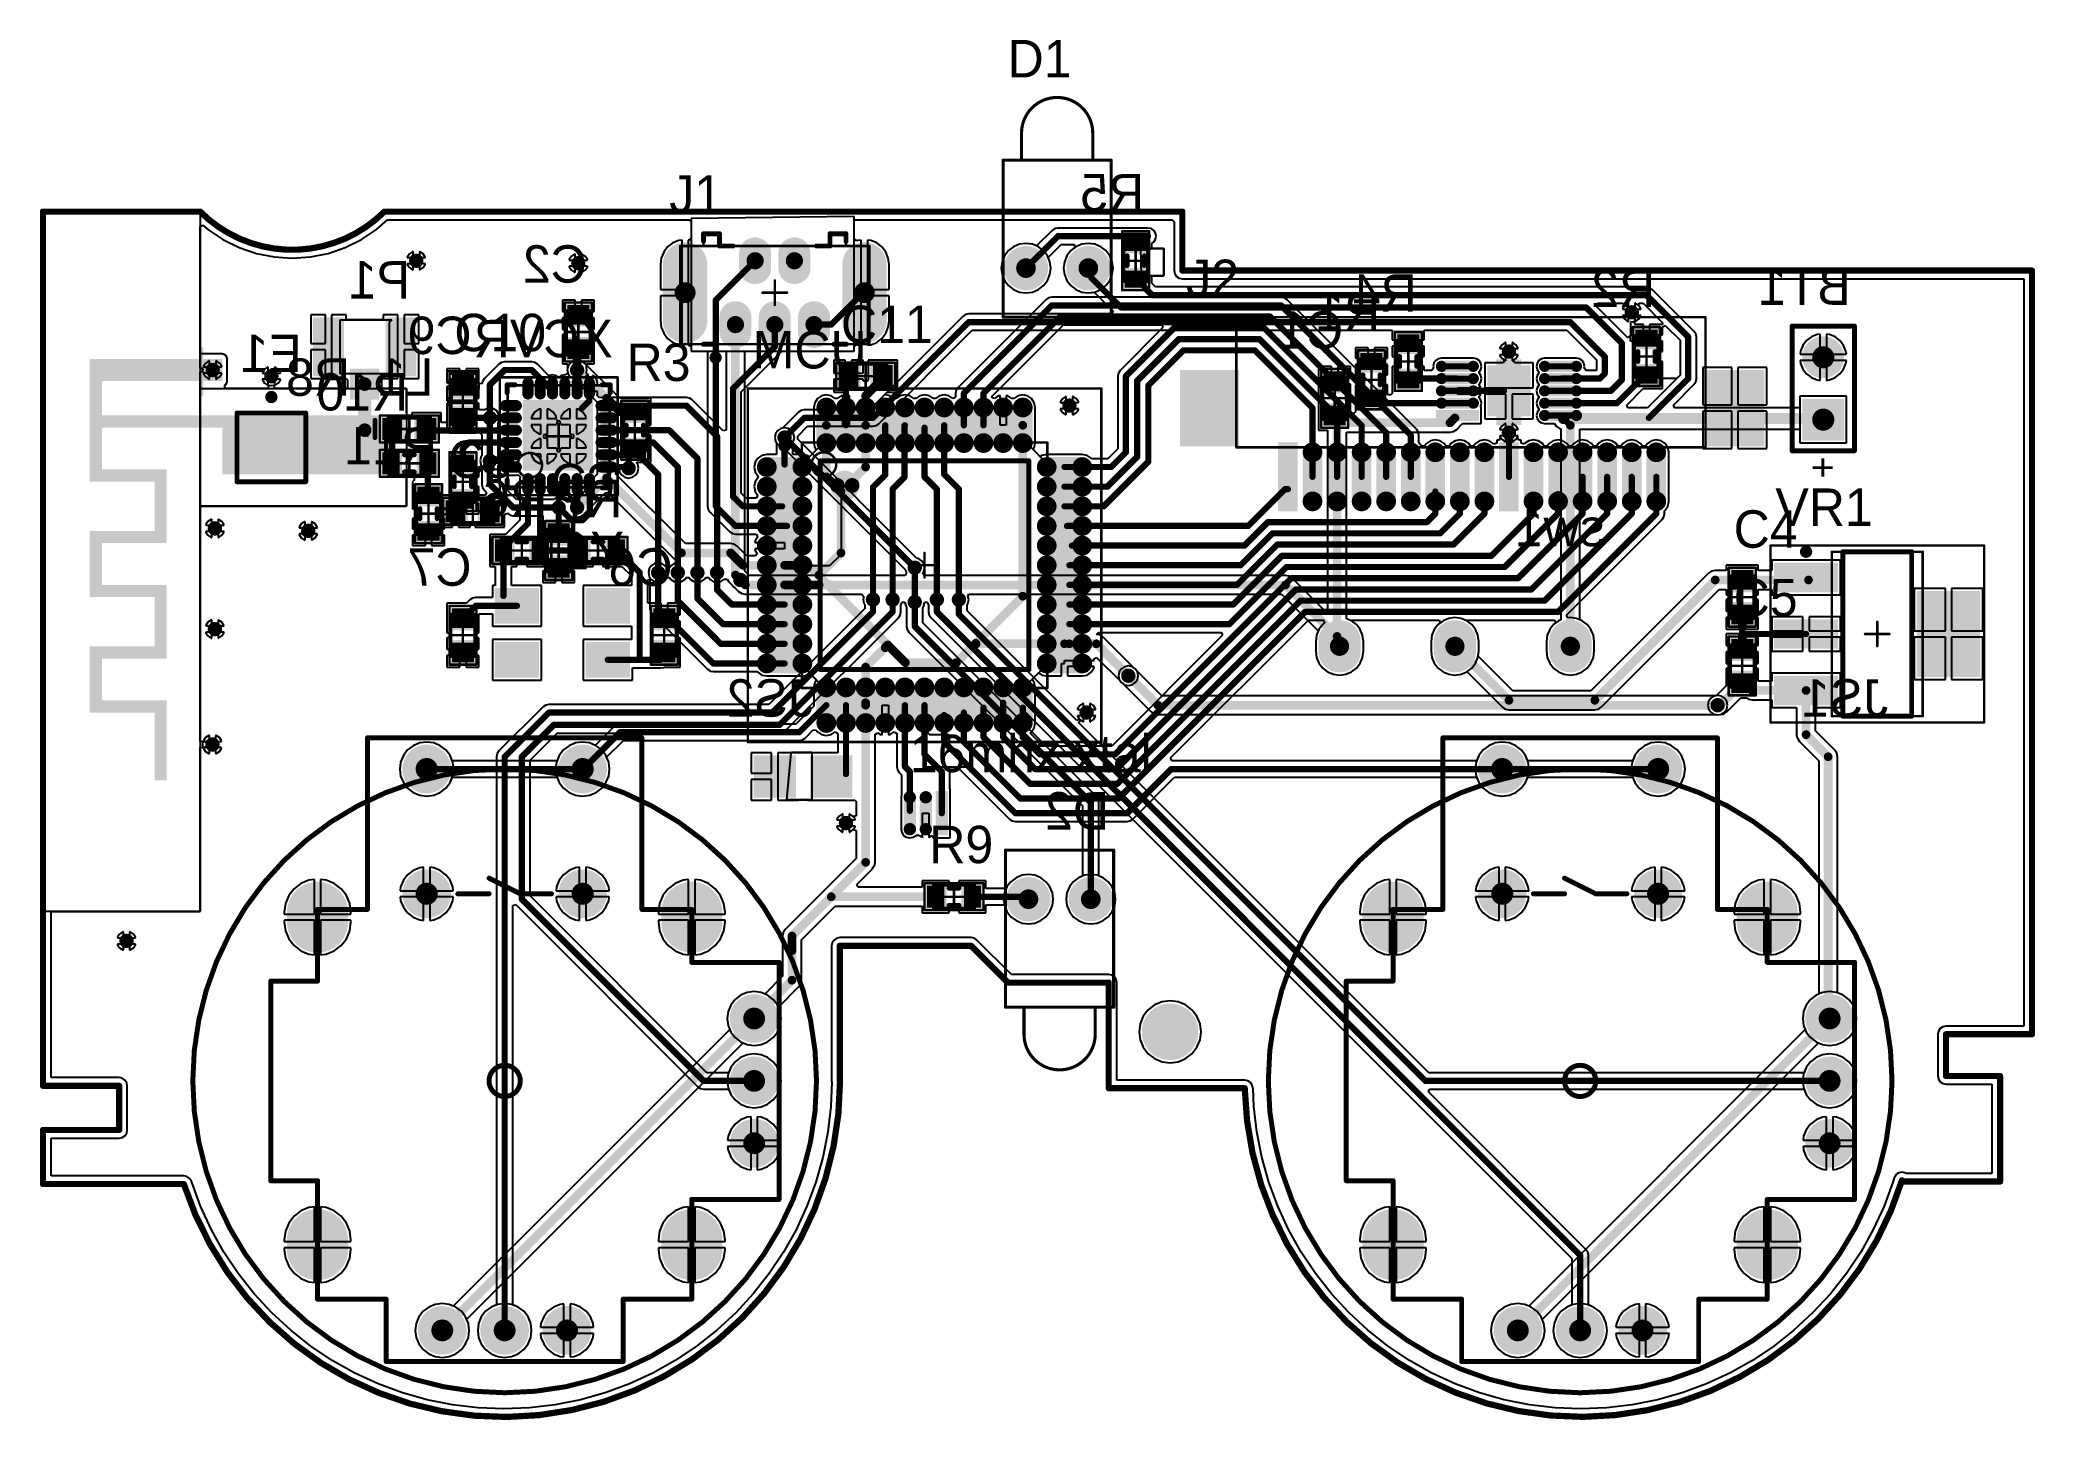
# Model space of a CAD drawing. Extents: x 2.14 to 5.34, y 1.83 to 4.04.
import ezdxf

# ---------------------------------------------------------------- set-up
doc = ezdxf.new("R2010")
doc.units = 0
for name, color, linetype in [('BOTTOMLAYER', 5, 'CONTINUOUS'), ('BOTTOMOVERLAY', 54, 'CONTINUOUS'), ('BOTTOMPASTE', 16, 'CONTINUOUS'), ('BOTTOMSOLDER', 6, 'CONTINUOUS'), ('KEEPOUTLAYER', 6, 'CONTINUOUS'), ('MECHANICAL1', 6, 'CONTINUOUS'), ('MECHANICAL13', 56, 'CONTINUOUS'), ('MECHANICAL15', 56, 'CONTINUOUS'), ('MULTILAYER', 9, 'CONTINUOUS'), ('PADHOLELAYER', 156, 'CONTINUOUS'), ('TOPLAYER', 1, 'CONTINUOUS'), ('TOPOVERLAY', 2, 'CONTINUOUS'), ('TOPPASTE', 8, 'CONTINUOUS'), ('TOPSOLDER', 216, 'CONTINUOUS'), ('VIAHOLELAYER', 16, 'CONTINUOUS')]:
    doc.layers.add(name, color=color, linetype=linetype)

msp = doc.modelspace()

# ---------------------------------------------------------------- texts
at = {"layer": 'BOTTOMOVERLAY', "text_generation_flag": 2}
for s, height, rotation, p in [('R5', 0.06, 360, (3.915189, 3.768189)), ('C2', 0.06, 360, (3.021677, 3.653819)), ('P1', 0.06, 360, (2.738102, 3.628417)), ('R4', 0.06, 360, (4.351937, 3.60726)), ('R2', 0.06, 360, (4.734433, 3.614654)), ('BT1', 0.06, 360, (5.047882, 3.618244)), ('R1', 0.06, 360, (4.293504, 3.577402)), ('C9', 0.06, 360, (2.836787, 3.539378)), ('XCVR', 0.06, 360, (3.063197, 3.534252)), ('C1', 0.06, 360, (4.234252, 3.548)), ('E1', 0.06, 360, (2.564583, 3.510361)), ('R8', 0.06, 360, (2.641732, 3.472441)), ('L1', 0.06, 360, (2.775772, 3.472591)), ('R10', 0.06, 360, (2.735039, 3.448819)), ('R11', 0.06, 360, (2.781496, 3.362315)), ('+', 0.045276, 270, (4.981221, 3.339764)), ('R6', 0.06, 360, (2.956488, 3.278252)), ('R7', 0.06, 360, (3.078551, 3.277811)), ('sw1', 0.06, 360, (4.653583, 3.231189)), ('Y1', 0.06, 360, (3.080966, 3.194432)), ('C7', 0.06, 360, (2.836724, 3.16785)), ('C6', 0.06, 360, (3.159165, 3.167905)), ('JS2', 0.06, 360, (3.384, 2.958)), ('JS1', 0.06, 360, (5.108063, 2.958063)), ('D2', 0.06, 360, (3.858811, 2.777063))]:
    msp.add_text(s, height=height, rotation=rotation, dxfattribs=at).set_placement(p)
at = {"layer": 'TOPOVERLAY'}
for s, p in [('D1', (3.696134, 3.983063)), ('C10', (2.808984, 3.543937)), ('R3', (3.085236, 3.496189)), ('C8', (2.799236, 3.340685)), ('C3', (2.963173, 3.30337)), ('VR1', (4.927228, 3.263874)), ('C4', (4.860228, 3.228874)), ('C5', (4.860228, 3.118874))]:
    msp.add_text(s, height=0.06, rotation=360, dxfattribs=at).set_placement(p)
for s, p in [('J1', (3.153646, 3.766079)), ('J2', (3.982559, 3.630787)), ('C11', (3.429016, 3.557134)), ('MCU', (3.287492, 3.516287)), ('16mhz xtal', (3.539441, 2.868992)), ('R9', (3.570567, 2.723071))]:
    msp.add_text(s, height=0.06, dxfattribs=at).set_placement(p)

# ---------------------------------------------------------------- linework, layer by layer
at = {"layer": 'BOTTOMLAYER'}
for p, q in [((2.401575, 3.744036), (2.406057, 3.746067)), ((2.401575, 3.539524), (2.401575, 3.744036)), ((2.406057, 3.746067), (2.413982, 3.739118)), ((2.684443, 3.739118), (2.702086, 3.75459)), ((2.702086, 3.75459), (3.185497, 3.75459)), ((3.185497, 3.75459), (3.188976, 3.75111)), ((3.188976, 3.75111), (3.188976, 3.725216)), ((3.450394, 3.723427), (3.450394, 3.75459)), ((3.450394, 3.75459), (3.959772, 3.75459)), ((3.959772, 3.75459), (3.963252, 3.75111)), ((3.963252, 3.75111), (3.963252, 3.673228)), ((2.413982, 3.739118), (2.438142, 3.722975)), ((2.438142, 3.722975), (2.464203, 3.710123)), ((2.634222, 3.710123), (2.660283, 3.722975)), ((2.660283, 3.722975), (2.684443, 3.739118)), ((3.151056, 3.711149), (3.144745, 3.702925)), ((3.15928, 3.717459), (3.151056, 3.711149)), ((3.168857, 3.721426), (3.15928, 3.717459)), ((3.174135, 3.722121), (3.168857, 3.721426)), ((3.174135, 3.642794), (3.174135, 3.722121)), ((3.185276, 3.721971), (3.184135, 3.722121)), ((3.184135, 3.722121), (3.184135, 3.637784)), ((3.188976, 3.725216), (3.185276, 3.721971)), ((3.454486, 3.720693), (3.450394, 3.723427)), ((3.456257, 3.721426), (3.454486, 3.720693)), ((3.461535, 3.722121), (3.456257, 3.721426)), ((3.461535, 3.637784), (3.461535, 3.722121)), ((3.476812, 3.721426), (3.471535, 3.722121)), ((3.471535, 3.722121), (3.471535, 3.642794)), ((3.486389, 3.717459), (3.476812, 3.721426)), ((3.494614, 3.711149), (3.486389, 3.717459)), ((3.500924, 3.702925), (3.494614, 3.711149)), ((3.705737, 3.711556), (3.697513, 3.705245)), ((3.715314, 3.715523), (3.705737, 3.711556)), ((3.725592, 3.716876), (3.715314, 3.715523)), ((3.735869, 3.715523), (3.725592, 3.716876)), ((3.742598, 3.712736), (3.735869, 3.715523)), ((3.76749, 3.737628), (3.742598, 3.712736)), ((3.761161, 3.694173), (3.782209, 3.71522)), ((3.771749, 3.740473), (3.76749, 3.737628)), ((3.776772, 3.741473), (3.771749, 3.740473)), ((3.92126, 3.741473), (3.776772, 3.741473)), ((3.782209, 3.71522), (3.802857, 3.71522)), ((3.802857, 3.71522), (3.804439, 3.71056)), ((3.926283, 3.740473), (3.92126, 3.741473)), ((3.926755, 3.740158), (3.926283, 3.740473)), ((3.927164, 3.740158), (3.926755, 3.740158)), ((3.927164, 3.739885), (3.927164, 3.740158)), ((3.930541, 3.737628), (3.927164, 3.739885)), ((3.927164, 3.716808), (3.930541, 3.719065)), ((3.927164, 3.708661), (3.927164, 3.716808)), ((3.933387, 3.73337), (3.930541, 3.737628)), ((3.930541, 3.719065), (3.933387, 3.723323)), ((3.934386, 3.728346), (3.933387, 3.73337)), ((3.933387, 3.723323), (3.934386, 3.728346)), ((2.464203, 3.710123), (2.491718, 3.700783)), ((2.491718, 3.700783), (2.520217, 3.695114)), ((2.520217, 3.695114), (2.549213, 3.693213)), ((2.549213, 3.693213), (2.578208, 3.695114)), ((2.578208, 3.695114), (2.606707, 3.700783)), ((2.606707, 3.700783), (2.634222, 3.710123)), ((2.73355, 3.694975), (2.733351, 3.693976)), ((2.733351, 3.693976), (2.743031, 3.693976)), ((2.743031, 3.683976), (2.733351, 3.683976)), ((2.733351, 3.683976), (2.73355, 3.682978)), ((2.736947, 3.70006), (2.73355, 3.694975)), ((2.73355, 3.682978), (2.736947, 3.677892)), ((2.742033, 3.703458), (2.736947, 3.70006)), ((2.743031, 3.703657), (2.742033, 3.703458)), ((2.743031, 3.693976), (2.743031, 3.703657)), ((2.743031, 3.674296), (2.743031, 3.683976)), ((2.75403, 3.703458), (2.753032, 3.703657)), ((2.753032, 3.703657), (2.753032, 3.693976)), ((2.753032, 3.693976), (2.762712, 3.693976)), ((2.762712, 3.683976), (2.753032, 3.683976)), ((2.753032, 3.683976), (2.753032, 3.674296)), ((2.759116, 3.70006), (2.75403, 3.703458)), ((2.762513, 3.694975), (2.759116, 3.70006)), ((2.759116, 3.677892), (2.762513, 3.682978)), ((2.762712, 3.693976), (2.762513, 3.694975)), ((2.762513, 3.682978), (2.762712, 3.683976)), ((2.993392, 3.691038), (2.993193, 3.690039)), ((2.993193, 3.690039), (3.002874, 3.690039)), ((3.002874, 3.680039), (2.993193, 3.680039)), ((2.993193, 3.680039), (2.993392, 3.679041)), ((2.99679, 3.696123), (2.993392, 3.691038)), ((2.993392, 3.679041), (2.99679, 3.673955)), ((3.001875, 3.699521), (2.99679, 3.696123)), ((3.002874, 3.69972), (3.001875, 3.699521)), ((3.002874, 3.690039), (3.002874, 3.69972)), ((3.002874, 3.670359), (3.002874, 3.680039)), ((3.013873, 3.699521), (3.012874, 3.69972)), ((3.012874, 3.69972), (3.012874, 3.690039)), ((3.012874, 3.690039), (3.022555, 3.690039)), ((3.022555, 3.680039), (3.012874, 3.680039)), ((3.012874, 3.680039), (3.012874, 3.670359)), ((3.018958, 3.696123), (3.013873, 3.699521)), ((3.022356, 3.691038), (3.018958, 3.696123)), ((3.018958, 3.673955), (3.022356, 3.679041)), ((3.022555, 3.690039), (3.022356, 3.691038)), ((3.022356, 3.679041), (3.022555, 3.680039)), ((3.140778, 3.693347), (3.139425, 3.68307)), ((3.139425, 3.68307), (3.139425, 3.642794)), ((3.144745, 3.702925), (3.140778, 3.693347)), ((3.504891, 3.693347), (3.500924, 3.702925)), ((3.506244, 3.68307), (3.504891, 3.693347)), ((3.506244, 3.642794), (3.506244, 3.68307)), ((3.687235, 3.687444), (3.685882, 3.677166)), ((3.691202, 3.697021), (3.687235, 3.687444)), ((3.697513, 3.705245), (3.691202, 3.697021)), ((3.763948, 3.687444), (3.761161, 3.694173)), ((3.765301, 3.677166), (3.763948, 3.687444)), ((3.787235, 3.687444), (3.785882, 3.677166)), ((3.791202, 3.697021), (3.787235, 3.687444)), ((3.797513, 3.705245), (3.791202, 3.697021)), ((3.804439, 3.71056), (3.797513, 3.705245)), ((3.91063, 3.665748), (3.909842, 3.708661)), ((3.909842, 3.708661), (3.945669, 3.708661)), ((3.945669, 3.708661), (3.927164, 3.708661)), ((3.945669, 3.708661), (3.946063, 3.709055)), ((3.946063, 3.709055), (3.945669, 3.708661)), ((3.946063, 3.709055), (3.94685, 3.708268)), ((3.946229, 3.708889), (3.946063, 3.709055)), ((3.946063, 3.709055), (3.946063, 3.709055)), ((3.946063, 3.709055), (3.946063, 3.709055)), ((3.946063, 3.709055), (3.946063, 3.709055)), ((3.946294, 3.708825), (3.946229, 3.708889)), ((3.946851, 3.708268), (3.946294, 3.708825)), ((3.946294, 3.708825), (3.946294, 3.708825)), ((3.94685, 3.708268), (3.94685, 3.66496)), ((3.94685, 3.70748), (3.946851, 3.708268)), ((3.94685, 3.66496), (3.94685, 3.70748)), ((3.94685, 3.70748), (3.94685, 3.70748)), ((3.94685, 3.70748), (3.94685, 3.70748)), ((3.94685, 3.70748), (3.94685, 3.70748)), ((3.94685, 3.70748), (3.94685, 3.70748)), ((3.94685, 3.70748), (3.94685, 3.70748)), ((3.94685, 3.70748), (3.946851, 3.70748)), ((3.946851, 3.70748), (3.94685, 3.70748)), ((3.946851, 3.70748), (3.946851, 3.70748)), ((3.946851, 3.70748), (3.946851, 3.70748)), ((3.946851, 3.70748), (3.946851, 3.70748)), ((2.736947, 3.677892), (2.742033, 3.674494)), ((2.742033, 3.674494), (2.743031, 3.674296)), ((2.753032, 3.674296), (2.75403, 3.674494)), ((2.75403, 3.674494), (2.759116, 3.677892)), ((2.99679, 3.673955), (3.001875, 3.670557)), ((3.001875, 3.670557), (3.002874, 3.670359)), ((3.012874, 3.670359), (3.013873, 3.670557)), ((3.013873, 3.670557), (3.018958, 3.673955)), ((3.685882, 3.677166), (3.687235, 3.666889)), ((3.687235, 3.666889), (3.691202, 3.657312)), ((3.691202, 3.657312), (3.697513, 3.649087)), ((3.697513, 3.649087), (3.705737, 3.642777)), ((3.745446, 3.642777), (3.753671, 3.649087)), ((3.753671, 3.649087), (3.759981, 3.657312)), ((3.759981, 3.657312), (3.763948, 3.666889)), ((3.763948, 3.666889), (3.765301, 3.677166)), ((3.785882, 3.677166), (3.787235, 3.666889)), ((3.787235, 3.666889), (3.791202, 3.657312)), ((3.791202, 3.657312), (3.797513, 3.649087)), ((3.797513, 3.649087), (3.805737, 3.642777)), ((3.911417, 3.66496), (3.91063, 3.665748)), ((3.94685, 3.66496), (3.911417, 3.66496)), ((3.927164, 3.65321), (3.927164, 3.66496)), ((3.927164, 3.66496), (3.94685, 3.66496)), ((3.93339, 3.646984), (3.927164, 3.65321)), ((4.720472, 3.646984), (3.93339, 3.646984)), ((3.963252, 3.673228), (3.964251, 3.668205)), ((3.964251, 3.668205), (3.967096, 3.663947)), ((3.967096, 3.663947), (3.971355, 3.661101)), ((3.971355, 3.661101), (3.976378, 3.660102)), ((3.976378, 3.660102), (5.325456, 3.660102)), ((4.725496, 3.645985), (4.720472, 3.646984)), ((5.325456, 3.660102), (5.325456, 2.461945)), ((3.002875, 3.625984), (2.982284, 3.625984)), ((2.982284, 3.625984), (2.982284, 3.607362)), ((3.002875, 3.607362), (3.002875, 3.625984)), ((3.033465, 3.625984), (3.012875, 3.625984)), ((3.012875, 3.625984), (3.012875, 3.607362)), ((3.033465, 3.607362), (3.033465, 3.625984)), ((3.139425, 3.642794), (3.174135, 3.642794)), ((3.174135, 3.632794), (3.139425, 3.632794)), ((3.139425, 3.632794), (3.139425, 3.592519)), ((3.174135, 3.553467), (3.174135, 3.632794)), ((3.184135, 3.637784), (3.184135, 3.553467)), ((3.461535, 3.553467), (3.461535, 3.637784)), ((3.471535, 3.642794), (3.506244, 3.642794)), ((3.506244, 3.632794), (3.471535, 3.632794)), ((3.471535, 3.632794), (3.471535, 3.553467)), ((3.506244, 3.592519), (3.506244, 3.632794)), ((3.705737, 3.642777), (3.715314, 3.63881)), ((3.715314, 3.63881), (3.725592, 3.637457)), ((3.725592, 3.637457), (3.735869, 3.63881)), ((3.735869, 3.63881), (3.745446, 3.642777)), ((3.805737, 3.642777), (3.815314, 3.63881)), ((3.815314, 3.63881), (3.825592, 3.637457)), ((3.825592, 3.637457), (3.834883, 3.63868)), ((3.834883, 3.63868), (3.865339, 3.608224)), ((4.640077, 3.616185), (4.64196, 3.620732)), ((4.690334, 3.565928), (4.640077, 3.616185)), ((4.64196, 3.620732), (4.682784, 3.620732)), ((4.685104, 3.616392), (4.682368, 3.612298)), ((4.682784, 3.620732), (4.685104, 3.616392)), ((4.707934, 3.617383), (4.70895, 3.620732)), ((4.711332, 3.612298), (4.707934, 3.617383)), ((4.70895, 3.620732), (4.715035, 3.620732)), ((4.715035, 3.620732), (4.746062, 3.589706)), ((4.729754, 3.64314), (4.725496, 3.645985)), ((4.796683, 3.576211), (4.729754, 3.64314)), ((2.602283, 3.602362), (2.57874, 3.602362)), ((2.57874, 3.602362), (2.57874, 3.55618)), ((2.602283, 3.55618), (2.602283, 3.602362)), ((2.635826, 3.602362), (2.612283, 3.602362)), ((2.612283, 3.602362), (2.612283, 3.55117)), ((2.625984, 3.507874), (2.625984, 3.594488)), ((2.625984, 3.594488), (2.708661, 3.594488)), ((2.635826, 3.594488), (2.635826, 3.602362)), ((2.694882, 3.594488), (2.635826, 3.594488)), ((2.718425, 3.602362), (2.694882, 3.602362)), ((2.694882, 3.602362), (2.694882, 3.594488)), ((2.708661, 3.594488), (2.704724, 3.590551)), ((2.704724, 3.590551), (2.704724, 3.507874)), ((2.718425, 3.55117), (2.718425, 3.602362)), ((2.751968, 3.602362), (2.728425, 3.602362)), ((2.728425, 3.602362), (2.728425, 3.55618)), ((2.751968, 3.55618), (2.751968, 3.602362)), ((2.982284, 3.607362), (3.002875, 3.607362)), ((3.033465, 3.597362), (2.982284, 3.597362)), ((2.982284, 3.597362), (2.982284, 3.57874)), ((2.988976, 3.55), (2.990551, 3.591732)), ((2.990551, 3.591732), (2.990945, 3.592126)), ((2.990945, 3.592126), (3.026378, 3.592126)), ((3.012875, 3.607362), (3.033465, 3.607362)), ((3.026378, 3.592126), (3.026378, 3.549606)), ((3.033465, 3.57874), (3.033465, 3.597362)), ((3.139425, 3.592519), (3.140778, 3.582241)), ((3.624577, 3.599833), (3.474878, 3.450134)), ((3.504891, 3.582241), (3.506244, 3.592519)), ((3.628835, 3.602678), (3.624577, 3.599833)), ((3.633858, 3.603677), (3.628835, 3.602678)), ((3.863455, 3.603677), (3.633858, 3.603677)), ((3.865339, 3.608224), (3.863455, 3.603677)), ((4.682368, 3.612298), (4.68217, 3.611299)), ((4.68217, 3.611299), (4.711531, 3.611299)), ((4.69185, 3.601299), (4.68217, 3.601299)), ((4.68217, 3.601299), (4.682368, 3.6003)), ((4.682368, 3.6003), (4.685766, 3.595215)), ((4.685766, 3.595215), (4.690852, 3.591817)), ((4.690852, 3.591817), (4.69185, 3.591619)), ((4.69185, 3.591619), (4.69185, 3.601299)), ((4.69685, 3.590622), (4.694881, 3.591014)), ((4.694881, 3.591014), (4.694881, 3.586613)), ((4.694881, 3.586613), (4.694881, 3.586613)), ((4.694881, 3.586613), (4.694881, 3.586613)), ((4.694881, 3.586613), (4.694881, 3.586613)), ((4.694881, 3.586613), (4.694881, 3.586613)), ((4.694881, 3.586613), (4.694881, 3.56996)), ((4.70131, 3.591509), (4.69685, 3.590622)), ((4.701793, 3.586613), (4.70131, 3.591509)), ((4.715471, 3.586613), (4.701793, 3.586613)), ((4.711531, 3.601299), (4.70185, 3.601299)), ((4.70185, 3.601299), (4.70185, 3.591619)), ((4.70185, 3.591619), (4.702849, 3.591817)), ((4.702849, 3.591817), (4.707934, 3.595215)), ((4.707934, 3.595215), (4.711332, 3.6003)), ((4.711531, 3.611299), (4.711332, 3.612298)), ((4.711332, 3.6003), (4.711531, 3.601299)), ((4.715471, 3.56996), (4.715471, 3.586613)), ((4.746062, 3.586613), (4.725471, 3.586613)), ((4.725471, 3.586613), (4.725471, 3.56996)), ((4.746062, 3.589706), (4.746062, 3.586614)), ((4.746062, 3.586614), (4.746062, 3.586613)), ((4.746062, 3.583276), (4.750609, 3.585159)), ((4.746062, 3.583276), (4.750609, 3.585159)), ((4.746062, 3.56996), (4.746062, 3.583276)), ((4.746062, 3.56996), (4.746062, 3.583276)), ((4.750609, 3.585159), (4.774275, 3.561492)), ((4.750609, 3.585159), (4.774275, 3.561492)), ((2.57874, 3.55618), (2.602283, 3.55618)), ((2.612283, 3.55117), (2.612283, 3.499999)), ((2.718425, 3.499999), (2.718425, 3.55117)), ((2.728425, 3.55618), (2.751968, 3.55618)), ((2.982284, 3.57874), (2.986514, 3.57874)), ((2.987809, 3.570866), (2.982284, 3.570866)), ((2.982284, 3.570866), (2.982284, 3.523622)), ((2.986514, 3.57874), (2.989735, 3.575394)), ((2.989735, 3.575394), (2.987809, 3.570866)), ((3.026378, 3.570866), (3.026378, 3.57874)), ((3.026378, 3.57874), (3.033465, 3.57874)), ((3.033465, 3.570866), (3.026378, 3.570866)), ((3.033465, 3.523622), (3.033465, 3.570866)), ((3.140778, 3.582241), (3.144745, 3.572664)), ((3.144745, 3.572664), (3.151056, 3.56444)), ((3.151056, 3.56444), (3.15928, 3.558129)), ((3.15928, 3.558129), (3.168857, 3.554162)), ((3.168857, 3.554162), (3.174135, 3.553467)), ((3.184135, 3.553467), (3.185276, 3.553618)), ((3.185276, 3.553618), (3.188976, 3.550373)), ((3.450394, 3.552162), (3.454486, 3.554896)), ((3.450394, 3.544094), (3.450394, 3.552162)), ((3.454486, 3.554896), (3.456257, 3.554162)), ((3.456257, 3.554162), (3.461535, 3.553467)), ((3.471535, 3.553467), (3.476812, 3.554162)), ((3.476812, 3.554162), (3.486389, 3.558129)), ((3.486389, 3.558129), (3.494614, 3.56444)), ((3.489597, 3.427726), (3.639295, 3.577425)), ((3.494614, 3.56444), (3.500924, 3.572664)), ((3.500924, 3.572664), (3.504891, 3.582241)), ((3.639295, 3.577425), (4.312991, 3.577425)), ((4.312991, 3.577425), (4.312991, 3.562086)), ((4.312991, 3.562086), (4.364172, 3.562086)), ((4.364172, 3.552086), (4.312991, 3.552086)), ((4.312991, 3.552086), (4.312991, 3.535432)), ((4.364172, 3.562086), (4.364172, 3.577425)), ((4.364172, 3.577425), (4.592988, 3.577425)), ((4.364172, 3.535432), (4.364172, 3.552086)), ((4.488916, 3.554391), (4.485518, 3.549306)), ((4.494001, 3.557789), (4.488916, 3.554391)), ((4.495, 3.557988), (4.494001, 3.557789)), ((4.495, 3.548307), (4.495, 3.557988)), ((4.505999, 3.557789), (4.505, 3.557988)), ((4.505, 3.557988), (4.505, 3.548307)), ((4.511084, 3.554391), (4.505999, 3.557789)), ((4.514482, 3.549306), (4.511084, 3.554391)), ((4.592988, 3.577425), (4.640417, 3.529996)), ((4.690661, 3.566063), (4.690334, 3.565928)), ((4.694879, 3.568882), (4.690661, 3.566063)), ((4.694879, 3.55996), (4.694879, 3.568882)), ((4.746062, 3.55996), (4.694879, 3.55996)), ((4.694881, 3.56996), (4.715471, 3.56996)), ((4.702362, 3.552756), (4.702756, 3.553149)), ((4.70315, 3.516535), (4.702362, 3.552756)), ((4.702756, 3.553149), (4.737795, 3.553149)), ((4.720461, 3.55996), (4.720461, 3.56996)), ((4.720461, 3.56996), (4.746062, 3.56996)), ((4.746062, 3.55996), (4.720461, 3.55996)), ((4.725471, 3.56996), (4.746062, 3.56996)), ((4.737795, 3.553149), (4.737795, 3.517716)), ((4.746062, 3.543306), (4.746062, 3.55996)), ((4.746062, 3.543306), (4.746062, 3.55996)), ((4.774275, 3.561492), (4.774275, 3.505437)), ((4.774275, 3.561492), (4.774275, 3.505437)), ((4.799529, 3.571952), (4.796683, 3.576211)), ((4.800528, 3.566929), (4.799529, 3.571952)), ((4.800528, 3.5), (4.800528, 3.566929)), ((4.971266, 3.553115), (4.967497, 3.544017)), ((4.977261, 3.560928), (4.971266, 3.553115)), ((4.985074, 3.566923), (4.977261, 3.560928)), ((4.994172, 3.570692), (4.985074, 3.566923)), ((4.998936, 3.571319), (4.994172, 3.570692)), ((4.998936, 3.539253), (4.998936, 3.571319)), ((5.0137, 3.570692), (5.008936, 3.571319)), ((5.008936, 3.571319), (5.008936, 3.539253)), ((5.022798, 3.566923), (5.0137, 3.570692)), ((5.030611, 3.560928), (5.022798, 3.566923)), ((5.036606, 3.553115), (5.030611, 3.560928)), ((5.040375, 3.544017), (5.036606, 3.553115)), ((2.437008, 3.539524), (2.401575, 3.539524)), ((2.44008, 3.538913), (2.437008, 3.539524)), ((2.442685, 3.537173), (2.44008, 3.538913)), ((2.444425, 3.534568), (2.442685, 3.537173)), ((2.445036, 3.531496), (2.444425, 3.534568)), ((2.445036, 3.496063), (2.445036, 3.531496)), ((2.602283, 3.54618), (2.57874, 3.54618)), ((2.57874, 3.54618), (2.57874, 3.499999)), ((2.602283, 3.499999), (2.602283, 3.54618)), ((2.751968, 3.54618), (2.728425, 3.54618)), ((2.728425, 3.54618), (2.728425, 3.499999)), ((2.751968, 3.499999), (2.751968, 3.54618)), ((2.880482, 3.523061), (2.85686, 3.499439)), ((2.884741, 3.525907), (2.880482, 3.523061)), ((2.889764, 3.526906), (2.884741, 3.525907)), ((2.933071, 3.526906), (2.889764, 3.526906)), ((2.938094, 3.525906), (2.933071, 3.526906)), ((2.942353, 3.523061), (2.938094, 3.525906)), ((2.960768, 3.504645), (2.942353, 3.523061)), ((2.982284, 3.523622), (2.990772, 3.523622)), ((3.024409, 3.55), (2.988976, 3.55)), ((2.990772, 3.523622), (2.990772, 3.516504)), ((3.021039, 3.516504), (3.021039, 3.523622)), ((3.021039, 3.523622), (3.033465, 3.523622)), ((3.025591, 3.548819), (3.024409, 3.55)), ((3.026378, 3.549606), (3.025591, 3.548819)), ((3.188976, 3.550373), (3.188976, 3.544094)), ((3.188976, 3.544094), (3.244709, 3.544094)), ((3.244709, 3.544094), (3.244709, 3.417587)), ((3.274976, 3.191308), (3.274976, 3.544094)), ((3.274976, 3.544094), (3.450394, 3.544094)), ((4.215471, 3.519685), (4.194881, 3.519685)), ((4.194881, 3.519685), (4.194881, 3.501063)), ((4.215471, 3.501063), (4.215471, 3.519685)), ((4.246062, 3.519685), (4.225472, 3.519685)), ((4.225472, 3.519685), (4.225472, 3.501063)), ((4.246062, 3.501063), (4.246062, 3.519685)), ((4.274527, 3.549212), (4.253936, 3.549212)), ((4.253936, 3.549212), (4.253936, 3.532558)), ((4.253936, 3.532558), (4.274527, 3.532558)), ((4.305117, 3.522558), (4.253936, 3.522558)), ((4.253936, 3.522558), (4.253936, 3.505905)), ((4.274527, 3.532558), (4.274527, 3.549212)), ((4.305117, 3.549212), (4.284527, 3.549212)), ((4.284527, 3.549212), (4.284527, 3.532558)), ((4.284527, 3.532558), (4.305117, 3.532558)), ((4.305117, 3.532558), (4.305117, 3.549212)), ((4.305117, 3.505905), (4.305117, 3.522558)), ((4.312991, 3.535432), (4.321641, 3.535432)), ((4.318749, 3.519685), (4.312991, 3.519685)), ((4.312991, 3.519685), (4.312991, 3.476379)), ((4.322155, 3.523238), (4.318749, 3.519685)), ((4.322835, 3.507087), (4.32126, 3.544488)), ((4.32126, 3.544488), (4.354331, 3.544488)), ((4.321641, 3.535432), (4.322155, 3.523238)), ((4.354331, 3.544488), (4.354331, 3.503937)), ((4.354331, 3.519685), (4.354331, 3.535432)), ((4.354331, 3.535432), (4.364172, 3.535432)), ((4.364172, 3.519685), (4.354331, 3.519685)), ((4.364172, 3.513126), (4.364172, 3.519685)), ((4.379679, 3.524677), (4.378686, 3.519685)), ((4.378686, 3.519685), (4.379234, 3.51693)), ((4.382508, 3.52891), (4.379679, 3.524677)), ((4.38674, 3.531738), (4.382508, 3.52891)), ((4.391732, 3.532731), (4.38674, 3.531738)), ((4.442914, 3.532731), (4.391732, 3.532731)), ((4.447906, 3.531738), (4.442914, 3.532731)), ((4.452138, 3.52891), (4.447906, 3.531738)), ((4.454966, 3.524677), (4.452138, 3.52891)), ((4.455959, 3.519685), (4.454966, 3.524677)), ((4.454966, 3.514693), (4.455959, 3.519685)), ((4.490955, 3.525197), (4.46122, 3.525197)), ((4.46122, 3.525197), (4.46122, 3.485315)), ((4.485518, 3.549306), (4.485319, 3.548307)), ((4.485319, 3.548307), (4.495, 3.548307)), ((4.514681, 3.538307), (4.485319, 3.538307)), ((4.485319, 3.538307), (4.485518, 3.537308)), ((4.485518, 3.537308), (4.488916, 3.532223)), ((4.488916, 3.532223), (4.492384, 3.529906)), ((4.492384, 3.529906), (4.490955, 3.525197)), ((4.505, 3.548307), (4.514681, 3.548307)), ((4.507616, 3.529906), (4.511084, 3.532223)), ((4.509045, 3.525197), (4.507616, 3.529906)), ((4.53878, 3.525197), (4.509045, 3.525197)), ((4.511084, 3.532223), (4.514482, 3.537308)), ((4.514681, 3.548307), (4.514482, 3.549306)), ((4.514482, 3.537308), (4.514681, 3.538307)), ((4.53878, 3.485315), (4.53878, 3.525197)), ((4.545034, 3.524677), (4.544041, 3.519685)), ((4.544041, 3.519685), (4.545034, 3.514693)), ((4.547862, 3.52891), (4.545034, 3.524677)), ((4.552094, 3.531738), (4.547862, 3.52891)), ((4.557087, 3.532731), (4.552094, 3.531738)), ((4.608268, 3.532731), (4.557087, 3.532731)), ((4.61326, 3.531738), (4.608268, 3.532731)), ((4.617493, 3.52891), (4.61326, 3.531738)), ((4.620321, 3.524677), (4.617493, 3.52891)), ((4.621314, 3.519685), (4.620321, 3.524677)), ((4.620766, 3.51693), (4.621314, 3.519685)), ((4.640417, 3.529996), (4.640417, 3.513311)), ((4.737795, 3.52756), (4.737795, 3.543306)), ((4.737795, 3.543306), (4.746062, 3.543306)), ((4.737795, 3.52756), (4.737795, 3.543306)), ((4.737795, 3.543306), (4.746062, 3.543306)), ((4.746062, 3.52756), (4.737795, 3.52756)), ((4.746062, 3.52756), (4.737795, 3.52756)), ((4.746062, 3.5), (4.746062, 3.52756)), ((4.746062, 3.484253), (4.746062, 3.52756)), ((4.967497, 3.544017), (4.96687, 3.539253)), ((4.96687, 3.539253), (4.998936, 3.539253)), ((4.998936, 3.529253), (4.96687, 3.529253)), ((4.96687, 3.529253), (4.967497, 3.524489)), ((4.967497, 3.524489), (4.971266, 3.515391)), ((4.998936, 3.497187), (4.998936, 3.529253)), ((5.008936, 3.539253), (5.041002, 3.539253)), ((5.041002, 3.529253), (5.008936, 3.529253)), ((5.008936, 3.529253), (5.008936, 3.497187)), ((5.036606, 3.515391), (5.040375, 3.524489)), ((5.041002, 3.539253), (5.040375, 3.544017)), ((5.040375, 3.524489), (5.041002, 3.529253)), ((2.440553, 3.488961), (2.442685, 3.490386)), ((2.441981, 3.484252), (2.440553, 3.488961)), ((2.442685, 3.490386), (2.444425, 3.492991)), ((2.444425, 3.492991), (2.445036, 3.496063)), ((2.501266, 3.509936), (2.501067, 3.508937)), ((2.501067, 3.508937), (2.510748, 3.508937)), ((2.510748, 3.498937), (2.501067, 3.498937)), ((2.501067, 3.498937), (2.501266, 3.497938)), ((2.504664, 3.515021), (2.501266, 3.509936)), ((2.501266, 3.497938), (2.504664, 3.492853)), ((2.509749, 3.518419), (2.504664, 3.515021)), ((2.504664, 3.492853), (2.509749, 3.489455)), ((2.510748, 3.518617), (2.509749, 3.518419)), ((2.509749, 3.489455), (2.510748, 3.489256)), ((2.510748, 3.508937), (2.510748, 3.518617)), ((2.510748, 3.489256), (2.510748, 3.498937)), ((2.511285, 3.489148), (2.510803, 3.484252)), ((2.515748, 3.48826), (2.511285, 3.489148)), ((2.520211, 3.489148), (2.515748, 3.48826)), ((2.520255, 3.488706), (2.520211, 3.489148)), ((2.520663, 3.484557), (2.520255, 3.488706)), ((2.520255, 3.488706), (2.520255, 3.488706)), ((2.521747, 3.518419), (2.520748, 3.518617)), ((2.520748, 3.518617), (2.520748, 3.508937)), ((2.520748, 3.508937), (2.530429, 3.508937)), ((2.530429, 3.498937), (2.520748, 3.498937)), ((2.520748, 3.498937), (2.520748, 3.489256)), ((2.520748, 3.489256), (2.521747, 3.489455)), ((2.526832, 3.515021), (2.521747, 3.518419)), ((2.521747, 3.489455), (2.526832, 3.492853)), ((2.53023, 3.509936), (2.526832, 3.515021)), ((2.526832, 3.492853), (2.53023, 3.497938)), ((2.530429, 3.508937), (2.53023, 3.509936)), ((2.53023, 3.497938), (2.530429, 3.498937)), ((2.57874, 3.499999), (2.602283, 3.499999)), ((2.612283, 3.499999), (2.635826, 3.499999)), ((2.704724, 3.507874), (2.625984, 3.507874)), ((2.635826, 3.499999), (2.635826, 3.499999)), ((2.635826, 3.499999), (2.635826, 3.499999)), ((2.635826, 3.499999), (2.637796, 3.498029)), ((2.637796, 3.498029), (2.637796, 3.484252)), ((2.692914, 3.484252), (2.692914, 3.499999)), ((2.692914, 3.499999), (2.694882, 3.499999)), ((2.694882, 3.499999), (2.694882, 3.499999)), ((2.694882, 3.499999), (2.718425, 3.499999)), ((2.728425, 3.499999), (2.751968, 3.499999)), ((2.817834, 3.511811), (2.797243, 3.511811)), ((2.797243, 3.511811), (2.797243, 3.493189)), ((2.797243, 3.493189), (2.817834, 3.493189)), ((2.817834, 3.493189), (2.817834, 3.511811)), ((2.848425, 3.511811), (2.827834, 3.511811)), ((2.827834, 3.511811), (2.827834, 3.493189)), ((2.827834, 3.493189), (2.848425, 3.493189)), ((2.848425, 3.493189), (2.848425, 3.511811)), ((2.853322, 3.491698), (2.848426, 3.49218)), ((2.848426, 3.49218), (2.848426, 3.483189)), ((2.854015, 3.495181), (2.853322, 3.491698)), ((2.85686, 3.499439), (2.854015, 3.495181)), ((2.961543, 3.505163), (2.960768, 3.504645)), ((2.966535, 3.506156), (2.961543, 3.505163)), ((2.971528, 3.505163), (2.966535, 3.506156)), ((2.97576, 3.502335), (2.971528, 3.505163)), ((2.976997, 3.502335), (2.97576, 3.502335)), ((2.981229, 3.505163), (2.976997, 3.502335)), ((2.986221, 3.506156), (2.981229, 3.505163)), ((2.98763, 3.505876), (2.986221, 3.506156)), ((2.99111, 3.509355), (2.98763, 3.505876)), ((2.990772, 3.516504), (2.99023, 3.513779)), ((2.99023, 3.513779), (2.99111, 3.509355)), ((3.020591, 3.50516), (3.020598, 3.505165)), ((3.020591, 3.484242), (3.020591, 3.50516)), ((3.020598, 3.505165), (3.024179, 3.505877)), ((3.020701, 3.509355), (3.021581, 3.513779)), ((3.024179, 3.505877), (3.020701, 3.509355)), ((3.021581, 3.513779), (3.021039, 3.516504)), ((3.034816, 3.502335), (3.030591, 3.505158)), ((3.030591, 3.505158), (3.030591, 3.489252)), ((3.030591, 3.489252), (3.038637, 3.489252)), ((3.037644, 3.498102), (3.034816, 3.502335)), ((3.038637, 3.49311), (3.037644, 3.498102)), ((3.038637, 3.489252), (3.038637, 3.49311)), ((4.194881, 3.501063), (4.215471, 3.501063)), ((4.246062, 3.491063), (4.194881, 3.491063)), ((4.194881, 3.491063), (4.194881, 3.472441)), ((4.225472, 3.501063), (4.246062, 3.501063)), ((4.246062, 3.472441), (4.246062, 3.491063)), ((4.253936, 3.505905), (4.261024, 3.505905)), ((4.261024, 3.490158), (4.253936, 3.490158)), ((4.253936, 3.490158), (4.253936, 3.446851)), ((4.261024, 3.47874), (4.261024, 3.517323)), ((4.261024, 3.517323), (4.262598, 3.515748)), ((4.261024, 3.505905), (4.261024, 3.490158)), ((4.262598, 3.515748), (4.298819, 3.515748)), ((4.298819, 3.515748), (4.298819, 3.476378)), ((4.298819, 3.490158), (4.298819, 3.505905)), ((4.298819, 3.505905), (4.305117, 3.505905)), ((4.305117, 3.490158), (4.298819, 3.490158)), ((4.305117, 3.473756), (4.305117, 3.490158)), ((4.325984, 3.503937), (4.322835, 3.507087)), ((4.354331, 3.503937), (4.325984, 3.503937)), ((4.376112, 3.513126), (4.364172, 3.513126)), ((4.379234, 3.51693), (4.376112, 3.513126)), ((4.452138, 3.51046), (4.454966, 3.514693)), ((4.452138, 3.509225), (4.452138, 3.51046)), ((4.454966, 3.504992), (4.452138, 3.509225)), ((4.452138, 3.490775), (4.454966, 3.495007)), ((4.452138, 3.48954), (4.452138, 3.490775)), ((4.454961, 3.485315), (4.452138, 3.48954)), ((4.455959, 3.5), (4.454966, 3.504992)), ((4.454966, 3.495007), (4.455959, 3.5)), ((4.545034, 3.504992), (4.544041, 3.5)), ((4.544041, 3.5), (4.545034, 3.495007)), ((4.545034, 3.514693), (4.547862, 3.51046)), ((4.547862, 3.509225), (4.545034, 3.504992)), ((4.545034, 3.495007), (4.547862, 3.490775)), ((4.547862, 3.48954), (4.545034, 3.485307)), ((4.547862, 3.51046), (4.547862, 3.509225)), ((4.547862, 3.490775), (4.547862, 3.48954)), ((4.623888, 3.513126), (4.620766, 3.51693)), ((4.640232, 3.513126), (4.623888, 3.513126)), ((4.640417, 3.513311), (4.640232, 3.513126)), ((4.736614, 3.516535), (4.70315, 3.516535)), ((4.774275, 3.505437), (4.721924, 3.453086)), ((4.737795, 3.517716), (4.736614, 3.516535)), ((4.768838, 3.5), (4.746062, 3.5)), ((4.763597, 3.457632), (4.796683, 3.490718)), ((4.774275, 3.505437), (4.768838, 3.5)), ((4.796683, 3.490718), (4.799529, 3.494977)), ((4.799529, 3.494977), (4.800528, 3.5)), ((4.799529, 3.494977), (4.799529, 3.494977)), ((4.799529, 3.494977), (4.799529, 3.494977)), ((4.971266, 3.515391), (4.977261, 3.507578)), ((4.977261, 3.507578), (4.985074, 3.501583)), ((4.985074, 3.501583), (4.994172, 3.497814)), ((4.994172, 3.497814), (4.998936, 3.497187)), ((5.008936, 3.497187), (5.0137, 3.497814)), ((5.0137, 3.497814), (5.022798, 3.501583)), ((5.022798, 3.501583), (5.030611, 3.507578)), ((5.030611, 3.507578), (5.036606, 3.515391)), ((2.401575, 3.295275), (2.401575, 3.484252)), ((2.401575, 3.484252), (2.732283, 3.484252)), ((2.510803, 3.484252), (2.441981, 3.484252)), ((2.520693, 3.484252), (2.520663, 3.484557)), ((2.520663, 3.484557), (2.520663, 3.484557)), ((2.637796, 3.484252), (2.520693, 3.484252)), ((2.732283, 3.484252), (2.692914, 3.484252)), ((2.732283, 3.484252), (2.732283, 3.295275)), ((2.732283, 3.444882), (2.732283, 3.484252)), ((2.848426, 3.483189), (2.797243, 3.483189)), ((2.797243, 3.483189), (2.797243, 3.464567)), ((2.797243, 3.464567), (2.801766, 3.464567)), ((2.803127, 3.456693), (2.797243, 3.456693)), ((2.797243, 3.456693), (2.797243, 3.42976)), ((2.801766, 3.464567), (2.805034, 3.46123)), ((2.805034, 3.46123), (2.803127, 3.456693)), ((2.804724, 3.437795), (2.805512, 3.475591)), ((2.805512, 3.475591), (2.840945, 3.475591)), ((2.840945, 3.475591), (2.840551, 3.475197)), ((2.840551, 3.475197), (2.840551, 3.434646)), ((3.025581, 3.484242), (3.020591, 3.484242)), ((3.025581, 3.479252), (3.025581, 3.484242)), ((3.038637, 3.479252), (3.025581, 3.479252)), ((3.038097, 3.472678), (3.038637, 3.475394)), ((3.041577, 3.469198), (3.038097, 3.472678)), ((3.038637, 3.475394), (3.038637, 3.479252)), ((3.044291, 3.469738), (3.041577, 3.469198)), ((3.052741, 3.469738), (3.044291, 3.469738)), ((3.05315, 3.469819), (3.052741, 3.469738)), ((3.181102, 3.469819), (3.05315, 3.469819)), ((3.186126, 3.46882), (3.181102, 3.469819)), ((3.190384, 3.465974), (3.186126, 3.46882)), ((3.239597, 3.416762), (3.190384, 3.465974)), ((3.780794, 3.462691), (3.780595, 3.461693)), ((3.780595, 3.461693), (3.790276, 3.461693)), ((3.784192, 3.467777), (3.780794, 3.462691)), ((3.789277, 3.471175), (3.784192, 3.467777)), ((3.790276, 3.471373), (3.789277, 3.471175)), ((3.790276, 3.461693), (3.790276, 3.471373)), ((3.801274, 3.471175), (3.800276, 3.471373)), ((3.800276, 3.471373), (3.800276, 3.461693)), ((3.800276, 3.461693), (3.809956, 3.461693)), ((3.80636, 3.467777), (3.801274, 3.471175)), ((3.809758, 3.462691), (3.80636, 3.467777)), ((3.809956, 3.461693), (3.809758, 3.462691)), ((4.194881, 3.472441), (4.198893, 3.472441)), ((4.1975, 3.464567), (4.194881, 3.464567)), ((4.194881, 3.464567), (4.194881, 3.417323)), ((4.200791, 3.4679), (4.1975, 3.464567)), ((4.198893, 3.472441), (4.200791, 3.4679)), ((4.201181, 3.450394), (4.200787, 3.481496)), ((4.200787, 3.481496), (4.238189, 3.481496)), ((4.238189, 3.481496), (4.23937, 3.480315)), ((4.23937, 3.480315), (4.238583, 3.479528)), ((4.238583, 3.479528), (4.238583, 3.448425)), ((4.238583, 3.464567), (4.238583, 3.472441)), ((4.238583, 3.472441), (4.246062, 3.472441)), ((4.246062, 3.464567), (4.238583, 3.464567)), ((4.246062, 3.444267), (4.246062, 3.464567)), ((4.294882, 3.47874), (4.261024, 3.47874)), ((4.298031, 3.475591), (4.294882, 3.47874)), ((4.298819, 3.476378), (4.298031, 3.475591)), ((4.310369, 3.473756), (4.305117, 3.473756)), ((4.312991, 3.476379), (4.310369, 3.473756)), ((4.312991, 3.476379), (4.312991, 3.476379)), ((4.312991, 3.476379), (4.312991, 3.476379)), ((4.417313, 3.475315), (4.417313, 3.485315)), ((4.417313, 3.485315), (4.454961, 3.485315)), ((4.454961, 3.475315), (4.417313, 3.475315)), ((4.452138, 3.47109), (4.454961, 3.475315)), ((4.452138, 3.469855), (4.452138, 3.47109)), ((4.454966, 3.465622), (4.452138, 3.469855)), ((4.454815, 3.455412), (4.454966, 3.455637)), ((4.455709, 3.45374), (4.454815, 3.455412)), ((4.455959, 3.46063), (4.454966, 3.465622)), ((4.454966, 3.455637), (4.455959, 3.46063)), ((4.46122, 3.485315), (4.53878, 3.485315)), ((4.495, 3.475315), (4.46122, 3.475315)), ((4.46122, 3.475315), (4.46122, 3.435433)), ((4.495, 3.435433), (4.495, 3.475315)), ((4.53878, 3.475315), (4.505, 3.475315)), ((4.505, 3.475315), (4.505, 3.435433)), ((4.53878, 3.435433), (4.53878, 3.475315)), ((4.545034, 3.485307), (4.544041, 3.480315)), ((4.544041, 3.480315), (4.545034, 3.475322)), ((4.545034, 3.465622), (4.544041, 3.46063)), ((4.544041, 3.46063), (4.545034, 3.455637)), ((4.545034, 3.475322), (4.547862, 3.47109)), ((4.547862, 3.469855), (4.545034, 3.465622)), ((4.545034, 3.455637), (4.547862, 3.451405)), ((4.547862, 3.47109), (4.547862, 3.469855)), ((4.688794, 3.457632), (4.715414, 3.484253)), ((4.690677, 3.453086), (4.688794, 3.457632)), ((4.715414, 3.484253), (4.746062, 3.484253)), ((4.76548, 3.453086), (4.763597, 3.457632)), ((5.041338, 3.471654), (4.966534, 3.471654)), ((4.966534, 3.471654), (4.966534, 3.453086)), ((5.041338, 3.396851), (5.041338, 3.471654)), ((2.715354, 3.401575), (2.717716, 3.43622)), ((2.717716, 3.43622), (2.71811, 3.435827)), ((2.71811, 3.435827), (2.758268, 3.435827)), ((2.73307, 3.444882), (2.732283, 3.444882)), ((2.73307, 3.435827), (2.73307, 3.444882)), ((2.740944, 3.435827), (2.73307, 3.435827)), ((2.788188, 3.444882), (2.740944, 3.444882)), ((2.740944, 3.444882), (2.740944, 3.435827)), ((2.758268, 3.435827), (2.758268, 3.402362)), ((2.788188, 3.42976), (2.788188, 3.444882)), ((2.797243, 3.42976), (2.788188, 3.42976)), ((2.807874, 3.434646), (2.804724, 3.437795)), ((2.840551, 3.434646), (2.807874, 3.434646)), ((3.360797, 3.446289), (3.334978, 3.42047)), ((3.359607, 3.407972), (3.375516, 3.423882)), ((3.365056, 3.449135), (3.360797, 3.446289)), ((3.370079, 3.450134), (3.365056, 3.449135)), ((3.474878, 3.450134), (3.370079, 3.450134)), ((3.375516, 3.423882), (3.480315, 3.423882)), ((3.480315, 3.423882), (3.485338, 3.424881)), ((3.485338, 3.424881), (3.489597, 3.427726)), ((3.489597, 3.427726), (3.489597, 3.427726)), ((3.489597, 3.427726), (3.489597, 3.427726)), ((3.790276, 3.451693), (3.780595, 3.451693)), ((3.780595, 3.451693), (3.780794, 3.450694)), ((3.780794, 3.450694), (3.784192, 3.445609)), ((3.784192, 3.445609), (3.789277, 3.442211)), ((3.789277, 3.442211), (3.790276, 3.442012)), ((3.790276, 3.442012), (3.790276, 3.451693)), ((3.809956, 3.451693), (3.800276, 3.451693)), ((3.800276, 3.451693), (3.800276, 3.442012)), ((3.800276, 3.442012), (3.801274, 3.442211)), ((3.801274, 3.442211), (3.80636, 3.445609)), ((3.80636, 3.445609), (3.809758, 3.450694)), ((3.809758, 3.450694), (3.809956, 3.451693)), ((4.20315, 3.448425), (4.201181, 3.450394)), ((4.238583, 3.448425), (4.20315, 3.448425)), ((4.251352, 3.444267), (4.246062, 3.444267)), ((4.253936, 3.446851), (4.251352, 3.444267)), ((4.253936, 3.446851), (4.253936, 3.446851)), ((4.253936, 3.446851), (4.253936, 3.446851)), ((4.416213, 3.418433), (4.424087, 3.426307)), ((4.424087, 3.426307), (4.425318, 3.42815)), ((4.425318, 3.42815), (4.455709, 3.42815)), ((4.455709, 3.42815), (4.455709, 3.45374)), ((4.455709, 3.45374), (4.455709, 3.45374)), ((4.455709, 3.45374), (4.455709, 3.45374)), ((4.46122, 3.435433), (4.495, 3.435433)), ((4.488916, 3.42447), (4.485518, 3.419384)), ((4.494001, 3.427868), (4.488916, 3.42447)), ((4.495, 3.428066), (4.494001, 3.427868)), ((4.495, 3.418386), (4.495, 3.428066)), ((4.505, 3.435433), (4.53878, 3.435433)), ((4.505999, 3.427868), (4.505, 3.428066)), ((4.505, 3.428066), (4.505, 3.418386)), ((4.511084, 3.42447), (4.505999, 3.427868)), ((4.514482, 3.419384), (4.511084, 3.42447)), ((4.545034, 3.445937), (4.544041, 3.440945)), ((4.544041, 3.440945), (4.545034, 3.435952)), ((4.547862, 3.45017), (4.545034, 3.445937)), ((4.545034, 3.435952), (4.547862, 3.43172)), ((4.547862, 3.451405), (4.547862, 3.45017)), ((4.547862, 3.43172), (4.552094, 3.428892)), ((4.552094, 3.428892), (4.557087, 3.427899)), ((4.557087, 3.427899), (4.572835, 3.427899)), ((4.572835, 3.427899), (4.575557, 3.423825)), ((4.575557, 3.423825), (4.581118, 3.42011)), ((4.721924, 3.453086), (4.690677, 3.453086)), ((4.966534, 3.453086), (4.76548, 3.453086)), ((2.75748, 3.401575), (2.715354, 3.401575)), ((2.758268, 3.402362), (2.75748, 3.401575)), ((3.24, 3.416158), (3.239597, 3.416762)), ((3.244709, 3.417587), (3.24, 3.416158)), ((3.324101, 3.41151), (3.322907, 3.405512)), ((3.322907, 3.405512), (3.324101, 3.399513)), ((3.327499, 3.416596), (3.324101, 3.41151)), ((3.324101, 3.399513), (3.327499, 3.394428)), ((3.332584, 3.419994), (3.327499, 3.416596)), ((3.327499, 3.394428), (3.332584, 3.39103)), ((3.334978, 3.42047), (3.332584, 3.419994)), ((3.332584, 3.39103), (3.334978, 3.390554)), ((3.359607, 3.403051), (3.359607, 3.407972)), ((3.550849, 3.211808), (3.359607, 3.403051)), ((4.194881, 3.417323), (4.209276, 3.417323)), ((4.209276, 3.417323), (4.209276, 3.129579)), ((4.239543, 3.115097), (4.239543, 3.414001)), ((4.239543, 3.414001), (4.405511, 3.414001)), ((4.405511, 3.414001), (4.405512, 3.414)), ((4.405512, 3.414), (4.410342, 3.414961)), ((4.410342, 3.414961), (4.411303, 3.415153)), ((4.411303, 3.415153), (4.416213, 3.418433)), ((4.416213, 3.418433), (4.416213, 3.418433)), ((4.416213, 3.418433), (4.416213, 3.418433)), ((4.485518, 3.419384), (4.485319, 3.418386)), ((4.485319, 3.418386), (4.495, 3.418386)), ((4.495, 3.408386), (4.485319, 3.408386)), ((4.485319, 3.408386), (4.485518, 3.407387)), ((4.485518, 3.407387), (4.488916, 3.402302)), ((4.488916, 3.402302), (4.494001, 3.398904)), ((4.494001, 3.398904), (4.495, 3.398705)), ((4.495, 3.398705), (4.495, 3.408386)), ((4.505, 3.418386), (4.514681, 3.418386)), ((4.514681, 3.408386), (4.505, 3.408386)), ((4.505, 3.408386), (4.505, 3.398705)), ((4.505, 3.398705), (4.505999, 3.398904)), ((4.505999, 3.398904), (4.511084, 3.402302)), ((4.511084, 3.402302), (4.514482, 3.407387)), ((4.514681, 3.418386), (4.514482, 3.419384)), ((4.514482, 3.407387), (4.514681, 3.408386)), ((4.581118, 3.42011), (4.583292, 3.419677)), ((4.583292, 3.419677), (4.583292, 3.113466)), ((4.613559, 3.113466), (4.613559, 3.418805)), ((4.613559, 3.418805), (4.966534, 3.418805)), ((4.966534, 3.418805), (4.966534, 3.396851)), ((4.966534, 3.396851), (5.041338, 3.396851)), ((2.711811, 3.348425), (2.716142, 3.383465)), ((2.716142, 3.383465), (2.761811, 3.383465)), ((2.761811, 3.383465), (2.764961, 3.380315)), ((2.764961, 3.380315), (2.764961, 3.345276)), ((2.802362, 3.313779), (2.804331, 3.36063)), ((2.804331, 3.36063), (2.806693, 3.358268)), ((2.848425, 3.358477), (2.853134, 3.359905)), ((2.853134, 3.359905), (2.855058, 3.357026)), ((3.334978, 3.390554), (3.532286, 3.193245)), ((2.714961, 3.345276), (2.711811, 3.348425)), ((2.764961, 3.345276), (2.714961, 3.345276)), ((2.732283, 3.295275), (2.732283, 3.345276)), ((2.732283, 3.345276), (2.744882, 3.345276)), ((2.744882, 3.337402), (2.742125, 3.334646)), ((2.742125, 3.334646), (2.742125, 3.334646)), ((2.742125, 3.334646), (2.742125, 3.291339)), ((2.744882, 3.345276), (2.744882, 3.338582)), ((2.744882, 3.338582), (2.744882, 3.338582)), ((2.744882, 3.338582), (2.744882, 3.337402)), ((2.806693, 3.358268), (2.840551, 3.358268)), ((2.840551, 3.358268), (2.840551, 3.31063)), ((2.840551, 3.326771), (2.840551, 3.342521)), ((2.840551, 3.342521), (2.848425, 3.342521)), ((2.848425, 3.342521), (2.848425, 3.358477)), ((2.855058, 3.357026), (2.860143, 3.353628)), ((2.860143, 3.353628), (2.866142, 3.352435)), ((2.866142, 3.352435), (2.87214, 3.353628)), ((2.87214, 3.353628), (2.874169, 3.354984)), ((2.874169, 3.354984), (2.878354, 3.354984)), ((2.878354, 3.354984), (2.878694, 3.353275)), ((2.878694, 3.353275), (2.881522, 3.349043)), ((2.881522, 3.349043), (2.885755, 3.346215)), ((2.885755, 3.346215), (2.890747, 3.345222)), ((2.890747, 3.345222), (2.899202, 3.345222)), ((2.899202, 3.345222), (2.899605, 3.345142)), ((2.899605, 3.345142), (2.900009, 3.345222)), ((2.900009, 3.345222), (2.908464, 3.345222)), ((2.908464, 3.345222), (2.91118, 3.345762)), ((2.91118, 3.345762), (2.91466, 3.342282)), ((2.914119, 3.331112), (2.914039, 3.330708)), ((2.914039, 3.330708), (2.914039, 3.273153)), ((2.91466, 3.342282), (2.914119, 3.339566)), ((2.914119, 3.339566), (2.914119, 3.331112)), ((2.732283, 3.295275), (2.401575, 3.295275)), ((2.401575, 2.91833), (2.401575, 3.295275)), ((2.401575, 3.295275), (2.732283, 3.295275)), ((2.750394, 3.255512), (2.749606, 3.301968)), ((2.749606, 3.301968), (2.786614, 3.301968)), ((2.786614, 3.301968), (2.785827, 3.301181)), ((2.785827, 3.301181), (2.785827, 3.254331)), ((2.837402, 3.313779), (2.802362, 3.313779)), ((2.817834, 3.283465), (2.817834, 3.305128)), ((2.817834, 3.305128), (2.822824, 3.305128)), ((2.822824, 3.305128), (2.822824, 3.310118)), ((2.822824, 3.310118), (2.848425, 3.310118)), ((2.848425, 3.300118), (2.827834, 3.300118)), ((2.827834, 3.300118), (2.827834, 3.283465)), ((2.840551, 3.31063), (2.837402, 3.313779)), ((2.848425, 3.326771), (2.840551, 3.326771)), ((2.848425, 3.310118), (2.848425, 3.326771)), ((2.848425, 3.283465), (2.848425, 3.300118)), ((2.410715, 3.265841), (2.410516, 3.264842)), ((2.410516, 3.264842), (2.420197, 3.264842)), ((2.414113, 3.270926), (2.410715, 3.265841)), ((2.419198, 3.274324), (2.414113, 3.270926)), ((2.420197, 3.274523), (2.419198, 3.274324)), ((2.420197, 3.264842), (2.420197, 3.274523)), ((2.431195, 3.274324), (2.430197, 3.274523)), ((2.430197, 3.274523), (2.430197, 3.264842)), ((2.430197, 3.264842), (2.439878, 3.264842)), ((2.436281, 3.270926), (2.431195, 3.274324)), ((2.439679, 3.265841), (2.436281, 3.270926)), ((2.439878, 3.264842), (2.439679, 3.265841)), ((2.563719, 3.266989), (2.560321, 3.261904)), ((2.568805, 3.270387), (2.563719, 3.266989)), ((2.569803, 3.270586), (2.568805, 3.270387)), ((2.569803, 3.260905), (2.569803, 3.270586)), ((2.580802, 3.270387), (2.579803, 3.270586)), ((2.579803, 3.270586), (2.579803, 3.260905)), ((2.585887, 3.266989), (2.580802, 3.270387)), ((2.589285, 3.261904), (2.585887, 3.266989)), ((2.742125, 3.291339), (2.749786, 3.291339)), ((2.746544, 3.27559), (2.742125, 3.27559)), ((2.742125, 3.27559), (2.742125, 3.258936)), ((2.749994, 3.279099), (2.746544, 3.27559)), ((2.749786, 3.291339), (2.749994, 3.279099)), ((2.785827, 3.27559), (2.785827, 3.291339)), ((2.785827, 3.291339), (2.793306, 3.291339)), ((2.793306, 3.27559), (2.785827, 3.27559)), ((2.793306, 3.291339), (2.793306, 3.291339)), ((2.793306, 3.291339), (2.793764, 3.291339)), ((2.793306, 3.258936), (2.793306, 3.27559)), ((2.793764, 3.291339), (2.797243, 3.287859)), ((2.797243, 3.287859), (2.797243, 3.283465)), ((2.797243, 3.283465), (2.817834, 3.283465)), ((2.827834, 3.283465), (2.848425, 3.283465)), ((2.914039, 3.273153), (2.890885, 3.249999)), ((2.420197, 3.254842), (2.410516, 3.254842)), ((2.410516, 3.254842), (2.410715, 3.253844)), ((2.410715, 3.253844), (2.414113, 3.248758)), ((2.414113, 3.248758), (2.419198, 3.24536)), ((2.419198, 3.24536), (2.420197, 3.245162)), ((2.420197, 3.245162), (2.420197, 3.254842)), ((2.439878, 3.254842), (2.430197, 3.254842)), ((2.430197, 3.254842), (2.430197, 3.245162)), ((2.430197, 3.245162), (2.431195, 3.24536)), ((2.431195, 3.24536), (2.436281, 3.248758)), ((2.436281, 3.248758), (2.439679, 3.253844)), ((2.439679, 3.253844), (2.439878, 3.254842)), ((2.560321, 3.261904), (2.560123, 3.260905)), ((2.560123, 3.260905), (2.569803, 3.260905)), ((2.569803, 3.250905), (2.560123, 3.250905)), ((2.560123, 3.250905), (2.560321, 3.249907)), ((2.560321, 3.249907), (2.563719, 3.244821)), ((2.563719, 3.244821), (2.568805, 3.241423)), ((2.568805, 3.241423), (2.569803, 3.241225)), ((2.569803, 3.241225), (2.569803, 3.250905)), ((2.579803, 3.260905), (2.589484, 3.260905)), ((2.589484, 3.250905), (2.579803, 3.250905)), ((2.579803, 3.250905), (2.579803, 3.241225)), ((2.579803, 3.241225), (2.580802, 3.241423)), ((2.580802, 3.241423), (2.585887, 3.244821)), ((2.585887, 3.244821), (2.589285, 3.249907)), ((2.589484, 3.260905), (2.589285, 3.261904)), ((2.589285, 3.249907), (2.589484, 3.250905)), ((2.742125, 3.258936), (2.750336, 3.258936)), ((2.762716, 3.248936), (2.742125, 3.248936)), ((2.742125, 3.248936), (2.742125, 3.232283)), ((2.742125, 3.232283), (2.762716, 3.232283)), ((2.750336, 3.258936), (2.750394, 3.255512)), ((2.751575, 3.254331), (2.750394, 3.255512)), ((2.750394, 3.255512), (2.751575, 3.254331)), ((2.785827, 3.254331), (2.751575, 3.254331)), ((2.751575, 3.254331), (2.785827, 3.254331)), ((2.762716, 3.232283), (2.762716, 3.248936)), ((2.793306, 3.248936), (2.772716, 3.248936)), ((2.772716, 3.248936), (2.772716, 3.232283)), ((2.772716, 3.232283), (2.793306, 3.232283)), ((2.785827, 3.254331), (2.785827, 3.258936)), ((2.785827, 3.258936), (2.793306, 3.258936)), ((2.793306, 3.232283), (2.793306, 3.248936)), ((2.890885, 3.249999), (2.866141, 3.249999)), ((2.866141, 3.249999), (2.866141, 3.198818)), ((2.888583, 3.20748), (2.890551, 3.240945)), ((2.890551, 3.240945), (2.890945, 3.241338)), ((2.890945, 3.241338), (2.940551, 3.241338)), ((2.940551, 3.241338), (2.940551, 3.209055)), ((3.015748, 3.209449), (3.016929, 3.243307)), ((3.016929, 3.243307), (3.06063, 3.243307)), ((3.06063, 3.243307), (3.062598, 3.241338)), ((3.062598, 3.241338), (3.062598, 3.207086)), ((2.938189, 3.20748), (2.888583, 3.20748)), ((2.909448, 3.198818), (2.909448, 3.20748)), ((2.909448, 3.20748), (2.925197, 3.20748)), ((2.925197, 3.20748), (2.925197, 3.198818)), ((2.938583, 3.207086), (2.938189, 3.20748)), ((2.940551, 3.209055), (2.938583, 3.207086)), ((2.968504, 3.198818), (2.968504, 3.211283)), ((2.968504, 3.211283), (2.988189, 3.211283)), ((2.988189, 3.211283), (2.988189, 3.198818)), ((3.01811, 3.207086), (3.015748, 3.209449)), ((3.062598, 3.207086), (3.01811, 3.207086)), ((3.031496, 3.198818), (3.031496, 3.207086)), ((3.031496, 3.207086), (3.047243, 3.207086)), ((3.047243, 3.207086), (3.047243, 3.198818)), ((3.553243, 3.211332), (3.550849, 3.211808)), ((3.558328, 3.207934), (3.553243, 3.211332)), ((3.561726, 3.202849), (3.558328, 3.207934)), ((3.562919, 3.19685), (3.561726, 3.202849)), ((2.866141, 3.198818), (2.874668, 3.198818)), ((2.874668, 3.168307), (2.87008, 3.168307)), ((2.87008, 3.168307), (2.87008, 3.148953)), ((2.874668, 3.198818), (2.874668, 3.168307)), ((2.900921, 3.168307), (2.900921, 3.198818)), ((2.900921, 3.198818), (2.909448, 3.198818)), ((2.94882, 3.168307), (2.900921, 3.168307)), ((2.925197, 3.198818), (2.968504, 3.198818)), ((2.94882, 3.103347), (2.94882, 3.168307)), ((2.988189, 3.198818), (3.031496, 3.198818)), ((3.093171, 3.168307), (3.015748, 3.168307)), ((3.015748, 3.168307), (3.015748, 3.103347)), ((3.047243, 3.198818), (3.077894, 3.198818)), ((3.077894, 3.198818), (3.093171, 3.183541)), ((3.093171, 3.183541), (3.093171, 3.168307)), ((3.119424, 3.177377), (3.124133, 3.178805)), ((3.119424, 3.140419), (3.119424, 3.177377)), ((3.124133, 3.178805), (3.124743, 3.177892)), ((3.124743, 3.177892), (3.129828, 3.174494)), ((3.129828, 3.174494), (3.135827, 3.173301)), ((3.135827, 3.173301), (3.141826, 3.174494)), ((3.141826, 3.174494), (3.146911, 3.177892)), ((3.146911, 3.177892), (3.149115, 3.18119)), ((3.149115, 3.18119), (3.154036, 3.18119)), ((3.154036, 3.18119), (3.156239, 3.177892)), ((3.156239, 3.177892), (3.161325, 3.174494)), ((3.161325, 3.174494), (3.167323, 3.173301)), ((3.167323, 3.173301), (3.173322, 3.174494)), ((3.173322, 3.174494), (3.178407, 3.177892)), ((3.178407, 3.177892), (3.18061, 3.18119)), ((3.18061, 3.18119), (3.185532, 3.18119)), ((3.185532, 3.18119), (3.187735, 3.177892)), ((3.187735, 3.177892), (3.19282, 3.174494)), ((3.19282, 3.174494), (3.198819, 3.173301)), ((3.198819, 3.173301), (3.204818, 3.174494)), ((3.204818, 3.174494), (3.209903, 3.177892)), ((3.209903, 3.177892), (3.212106, 3.18119)), ((3.212106, 3.18119), (3.217028, 3.18119)), ((3.217028, 3.18119), (3.219231, 3.177892)), ((3.219231, 3.177892), (3.224317, 3.174494)), ((3.224317, 3.174494), (3.230315, 3.173301)), ((3.230315, 3.173301), (3.236314, 3.174494)), ((3.236314, 3.174494), (3.241399, 3.177892)), ((3.241399, 3.177892), (3.241623, 3.178227)), ((3.241623, 3.178227), (3.246544, 3.178227)), ((3.246544, 3.178227), (3.249142, 3.174338)), ((3.249142, 3.174338), (3.249142, 3.174338)), ((3.249142, 3.174338), (3.249142, 3.174338)), ((3.249142, 3.174338), (3.249142, 3.174338)), ((3.249142, 3.174338), (3.249142, 3.174338)), ((3.249142, 3.174338), (3.255089, 3.168391)), ((3.255089, 3.168391), (3.256632, 3.166081)), ((3.276491, 3.189792), (3.274976, 3.191308)), ((3.278801, 3.188249), (3.276491, 3.189792)), ((3.280344, 3.18594), (3.278801, 3.188249)), ((3.281859, 3.184425), (3.280344, 3.18594)), ((3.37125, 3.184425), (3.281859, 3.184425)), ((3.371257, 3.184426), (3.37125, 3.184425)), ((3.371258, 3.184426), (3.371257, 3.184426)), ((3.393699, 3.184426), (3.371258, 3.184426)), ((3.393706, 3.184425), (3.393699, 3.184426)), ((3.393699, 3.184426), (3.393699, 3.184426)), ((3.531837, 3.184425), (3.393706, 3.184425)), ((3.534157, 3.188765), (3.531837, 3.184425)), ((3.532286, 3.193245), (3.532762, 3.190852)), ((3.532762, 3.190852), (3.534157, 3.188765)), ((3.560332, 3.188765), (3.561726, 3.190852)), ((3.562651, 3.184425), (3.560332, 3.188765)), ((3.561726, 3.190852), (3.562919, 3.19685)), ((4.141732, 3.184425), (3.562651, 3.184425)), ((4.146563, 3.183464), (4.141732, 3.184425)), ((4.141732, 3.184425), (4.141732, 3.184425)), ((4.147524, 3.183273), (4.146563, 3.183464)), ((4.152433, 3.179992), (4.147524, 3.183273)), ((4.20473, 3.127696), (4.152433, 3.179992)), ((2.82868, 3.139763), (2.797243, 3.139763)), ((2.797243, 3.139763), (2.797243, 3.092519)), ((2.834026, 3.145109), (2.82868, 3.139763)), ((2.838284, 3.147954), (2.834026, 3.145109)), ((2.843307, 3.148953), (2.838284, 3.147954)), ((2.87008, 3.148953), (2.843307, 3.148953)), ((3.12008, 3.139763), (3.119424, 3.140419)), ((3.14067, 3.139763), (3.120079, 3.139763)), ((3.120079, 3.139763), (3.120079, 3.139763)), ((3.120079, 3.139763), (3.12008, 3.139763)), ((3.14067, 3.116131), (3.14067, 3.139763)), ((3.17126, 3.139763), (3.15067, 3.139763)), ((3.15067, 3.139763), (3.15067, 3.121141)), ((3.17126, 3.121141), (3.17126, 3.139763)), ((3.256632, 3.166081), (3.258942, 3.164538)), ((3.258942, 3.164538), (3.264889, 3.158591)), ((3.264889, 3.158591), (3.26489, 3.15859)), ((3.26489, 3.15859), (3.26489, 3.15859)), ((3.26489, 3.15859), (3.26489, 3.15859)), ((3.26489, 3.15859), (3.269799, 3.15531)), ((3.269799, 3.15531), (3.275591, 3.154158)), ((3.275591, 3.154158), (3.371256, 3.154158)), ((3.371256, 3.154158), (3.371256, 3.154158)), ((3.371256, 3.154158), (3.371257, 3.154158)), ((3.371257, 3.154158), (3.46245, 3.154158)), ((3.46245, 3.154158), (3.465572, 3.150354)), ((3.465572, 3.150354), (3.46464, 3.145669)), ((3.46464, 3.145669), (3.465833, 3.139671)), ((3.465833, 3.139671), (3.467189, 3.137641)), ((3.467189, 3.137641), (3.467189, 3.131421)), ((3.524937, 3.137641), (3.526293, 3.139671)), ((3.524937, 3.125984), (3.524937, 3.137641)), ((3.526293, 3.139671), (3.526675, 3.141593)), ((3.526675, 3.141593), (3.531597, 3.141593)), ((3.531597, 3.141593), (3.532762, 3.135734)), ((3.532762, 3.135734), (3.534118, 3.133704)), ((3.56037, 3.133704), (3.561726, 3.135734)), ((3.561726, 3.135734), (3.562892, 3.141593)), ((3.562892, 3.141593), (3.567813, 3.141593)), ((3.567813, 3.141593), (3.568195, 3.139671)), ((3.568195, 3.139671), (3.569551, 3.137641)), ((3.569551, 3.137641), (3.569551, 3.125984)), ((3.631236, 3.137641), (3.632592, 3.139671)), ((3.631236, 3.127484), (3.631236, 3.137641)), ((3.632592, 3.151668), (3.633923, 3.154158)), ((3.633785, 3.145669), (3.632592, 3.151668)), ((3.632592, 3.139671), (3.633785, 3.145669)), ((3.633923, 3.154158), (4.135464, 3.154158)), ((4.135464, 3.154158), (4.194243, 3.095379)), ((2.410715, 3.104424), (2.410516, 3.103425)), ((2.410516, 3.103425), (2.420197, 3.103425)), ((2.414113, 3.109509), (2.410715, 3.104424)), ((2.419198, 3.112907), (2.414113, 3.109509)), ((2.420197, 3.113106), (2.419198, 3.112907)), ((2.420197, 3.103425), (2.420197, 3.113106)), ((2.431195, 3.112907), (2.430197, 3.113106)), ((2.430197, 3.113106), (2.430197, 3.103425)), ((2.430197, 3.103425), (2.439878, 3.103425)), ((2.436281, 3.109509), (2.431195, 3.112907)), ((2.439679, 3.104424), (2.436281, 3.109509)), ((2.439878, 3.103425), (2.439679, 3.104424)), ((2.802756, 3.061811), (2.804724, 3.105905)), ((2.804724, 3.105905), (2.805512, 3.105118)), ((2.805512, 3.105118), (2.842913, 3.105118)), ((2.842913, 3.105118), (2.842913, 3.059449)), ((2.848425, 3.122381), (2.848744, 3.122701)), ((2.848425, 3.092519), (2.848425, 3.122381)), ((2.848744, 3.122701), (2.87008, 3.122701)), ((2.87008, 3.122701), (2.87008, 3.103347)), ((2.87008, 3.103347), (2.94882, 3.103347)), ((3.015748, 3.103347), (3.093171, 3.103347)), ((3.093171, 3.103347), (3.093171, 3.081693)), ((3.125591, 3.061811), (3.126772, 3.110236)), ((3.126772, 3.110236), (3.164173, 3.110236)), ((3.14566, 3.116131), (3.14067, 3.116131)), ((3.14566, 3.111141), (3.14566, 3.116131)), ((3.17126, 3.111141), (3.14566, 3.111141)), ((3.15067, 3.121141), (3.17126, 3.121141)), ((3.164173, 3.110236), (3.166535, 3.107874)), ((3.166535, 3.107874), (3.166535, 3.061811)), ((3.17126, 3.092519), (3.17126, 3.111141)), ((3.467189, 3.131421), (3.313461, 2.977693)), ((3.33999, 2.9356), (3.521093, 3.116703)), ((3.521093, 3.116703), (3.523938, 3.120961)), ((3.521093, 3.116703), (3.521093, 3.116703)), ((3.521093, 3.116703), (3.521093, 3.116703)), ((3.523938, 3.120961), (3.524937, 3.125984)), ((3.534118, 3.133704), (3.534118, 3.102756)), ((3.56037, 3.108193), (3.56037, 3.133704)), ((3.83881, 2.829753), (3.56037, 3.108193)), ((3.569551, 3.125984), (3.57055, 3.120961)), ((3.57055, 3.120961), (3.573396, 3.116703)), ((3.573396, 3.116703), (3.573396, 3.116702)), ((3.573396, 3.116702), (3.573396, 3.116702)), ((3.573396, 3.116702), (4.601047, 2.089051)), ((3.807115, 2.951606), (3.631236, 3.127484)), ((4.209276, 3.129579), (4.20473, 3.127696)), ((4.247446, 3.111823), (4.239543, 3.115097)), ((4.255358, 3.105752), (4.247446, 3.111823)), ((4.261429, 3.097841), (4.255358, 3.105752)), ((4.386374, 3.105752), (4.380303, 3.097841)), ((4.394285, 3.111823), (4.386374, 3.105752)), ((4.403499, 3.115639), (4.394285, 3.111823)), ((4.413386, 3.116941), (4.403499, 3.115639)), ((4.423273, 3.115639), (4.413386, 3.116941)), ((4.432486, 3.111823), (4.423273, 3.115639)), ((4.440398, 3.105752), (4.432486, 3.111823)), ((4.446469, 3.097841), (4.440398, 3.105752)), ((4.571414, 3.105752), (4.565343, 3.097841)), ((4.579325, 3.111823), (4.571414, 3.105752)), ((4.583292, 3.113466), (4.579325, 3.111823)), ((4.617526, 3.111823), (4.613559, 3.113466)), ((4.625438, 3.105752), (4.617526, 3.111823)), ((4.631509, 3.097841), (4.625438, 3.105752)), ((2.420197, 3.093425), (2.410516, 3.093425)), ((2.410516, 3.093425), (2.410715, 3.092427)), ((2.410715, 3.092427), (2.414113, 3.087341)), ((2.414113, 3.087341), (2.419198, 3.083943)), ((2.419198, 3.083943), (2.420197, 3.083744)), ((2.420197, 3.083744), (2.420197, 3.093425)), ((2.439878, 3.093425), (2.430197, 3.093425)), ((2.430197, 3.093425), (2.430197, 3.083744)), ((2.430197, 3.083744), (2.431195, 3.083943)), ((2.431195, 3.083943), (2.436281, 3.087341)), ((2.436281, 3.087341), (2.439679, 3.092427)), ((2.439679, 3.092427), (2.439878, 3.093425)), ((2.797243, 3.092519), (2.800567, 3.092519)), ((2.801835, 3.084645), (2.797243, 3.084645)), ((2.797243, 3.084645), (2.797243, 3.066023)), ((2.800567, 3.092519), (2.803769, 3.08917)), ((2.803769, 3.08917), (2.801835, 3.084645)), ((2.842913, 3.084645), (2.842913, 3.092519)), ((2.842913, 3.092519), (2.848425, 3.092519)), ((2.848425, 3.084645), (2.842913, 3.084645)), ((2.848425, 3.066023), (2.848425, 3.084645)), ((2.94882, 3.081693), (2.87008, 3.081693)), ((2.87008, 3.081693), (2.87008, 3.016733)), ((2.94882, 3.016733), (2.94882, 3.081693)), ((3.093171, 3.081693), (3.015748, 3.081693)), ((3.015748, 3.081693), (3.015748, 3.016733)), ((3.166535, 3.084645), (3.166535, 3.092519)), ((3.166535, 3.092519), (3.17126, 3.092519)), ((3.17126, 3.084645), (3.166535, 3.084645)), ((3.17126, 3.037401), (3.17126, 3.084645)), ((3.534118, 3.102756), (3.535117, 3.097733)), ((3.535117, 3.097733), (3.537962, 3.093474)), ((3.537962, 3.093474), (3.537962, 3.093474)), ((3.537962, 3.093474), (3.537963, 3.093474)), ((3.537963, 3.093474), (3.816402, 2.815034)), ((4.191447, 3.088627), (4.190145, 3.07874)), ((4.190145, 3.07874), (4.190145, 3.062992)), ((4.194243, 3.095379), (4.191447, 3.088627)), ((4.265245, 3.088627), (4.261429, 3.097841)), ((4.266547, 3.07874), (4.265245, 3.088627)), ((4.266547, 3.062992), (4.266547, 3.07874)), ((4.376487, 3.088627), (4.375185, 3.07874)), ((4.375185, 3.07874), (4.375185, 3.062992)), ((4.380303, 3.097841), (4.376487, 3.088627)), ((4.450285, 3.088627), (4.446469, 3.097841)), ((4.451587, 3.07874), (4.450285, 3.088627)), ((4.451587, 3.062992), (4.451587, 3.07874)), ((4.561527, 3.088627), (4.560225, 3.07874)), ((4.560225, 3.07874), (4.560225, 3.062992)), ((4.565343, 3.097841), (4.561527, 3.088627)), ((4.635325, 3.088627), (4.631509, 3.097841)), ((4.636627, 3.07874), (4.635325, 3.088627)), ((4.636627, 3.062992), (4.636627, 3.07874)), ((2.797243, 3.066023), (2.802944, 3.066023)), ((2.817834, 3.056023), (2.797243, 3.056023)), ((2.797243, 3.056023), (2.797243, 3.037401)), ((2.802944, 3.066023), (2.802756, 3.061811)), ((2.838189, 3.061811), (2.802756, 3.061811)), ((2.802756, 3.061811), (2.838189, 3.061811)), ((2.817834, 3.037401), (2.817834, 3.056023)), ((2.848425, 3.056023), (2.827834, 3.056023)), ((2.827834, 3.056023), (2.827834, 3.037401)), ((2.841732, 3.058268), (2.838189, 3.061811)), ((2.838189, 3.061811), (2.841732, 3.058268)), ((2.842913, 3.059449), (2.841732, 3.058268)), ((2.841732, 3.058268), (2.842913, 3.059449)), ((2.842913, 3.059449), (2.842913, 3.066023)), ((2.842913, 3.066023), (2.848425, 3.066023)), ((2.848425, 3.037401), (2.848425, 3.056023)), ((3.166535, 3.061811), (3.125591, 3.061811)), ((3.889764, 3.039297), (3.883765, 3.038104)), ((3.895762, 3.038104), (3.889764, 3.039297)), ((4.190145, 3.062992), (4.191447, 3.053105)), ((4.191447, 3.053105), (4.195263, 3.043892)), ((4.195263, 3.043892), (4.201334, 3.03598)), ((4.255358, 3.03598), (4.261429, 3.043892)), ((4.261429, 3.043892), (4.265245, 3.053105)), ((4.265245, 3.053105), (4.266547, 3.062992)), ((4.375185, 3.062992), (4.376487, 3.053105)), ((4.376487, 3.053105), (4.380303, 3.043892)), ((4.380303, 3.043892), (4.386374, 3.03598)), ((4.440398, 3.03598), (4.446469, 3.043892)), ((4.446469, 3.043892), (4.450285, 3.053105)), ((4.450285, 3.053105), (4.451587, 3.062992)), ((4.560225, 3.062992), (4.561527, 3.053105)), ((4.561527, 3.053105), (4.565343, 3.043892)), ((4.565343, 3.043892), (4.571414, 3.03598)), ((4.625438, 3.03598), (4.631509, 3.043892)), ((4.631509, 3.043892), (4.635325, 3.053105)), ((4.635325, 3.053105), (4.636627, 3.062992)), ((2.797243, 3.037401), (2.817834, 3.037401)), ((2.827834, 3.037401), (2.848425, 3.037401)), ((2.87008, 3.016733), (2.94882, 3.016733)), ((3.015748, 3.016733), (3.094488, 3.016733)), ((3.094488, 3.016733), (3.094488, 3.036087)), ((3.094488, 3.036087), (3.139764, 3.036087)), ((3.139764, 3.036087), (3.144787, 3.037086)), ((3.144787, 3.037086), (3.145259, 3.037401)), ((3.145259, 3.037401), (3.17126, 3.037401)), ((3.875282, 3.029621), (3.874089, 3.023622)), ((3.874089, 3.023622), (3.875282, 3.017623)), ((3.87868, 3.034706), (3.875282, 3.029621)), ((3.875282, 3.017623), (3.87868, 3.012538)), ((3.883765, 3.038104), (3.87868, 3.034706)), ((3.87868, 3.012538), (3.880989, 3.010995)), ((3.880989, 3.010995), (3.926307, 2.965677)), ((3.900848, 3.034706), (3.895762, 3.038104)), ((3.902391, 3.032397), (3.900848, 3.034706)), ((3.943276, 2.991511), (3.902391, 3.032397)), ((4.201334, 3.03598), (4.209245, 3.029909)), ((4.209245, 3.029909), (4.218459, 3.026093)), ((4.218459, 3.026093), (4.228346, 3.024791)), ((4.228346, 3.024791), (4.238233, 3.026093)), ((4.238233, 3.026093), (4.247446, 3.029909)), ((4.247446, 3.029909), (4.255358, 3.03598)), ((4.386374, 3.03598), (4.394285, 3.029909)), ((4.394285, 3.029909), (4.403499, 3.026093)), ((4.403499, 3.026093), (4.413386, 3.024791)), ((4.413386, 3.024791), (4.423273, 3.026093)), ((4.423273, 3.026093), (4.432486, 3.029909)), ((4.432486, 3.029909), (4.440398, 3.03598)), ((4.571414, 3.03598), (4.579325, 3.029909)), ((4.579325, 3.029909), (4.588539, 3.026093)), ((4.588539, 3.026093), (4.598426, 3.024791)), ((4.598426, 3.024791), (4.608313, 3.026093)), ((4.608313, 3.026093), (4.617526, 3.029909)), ((4.617526, 3.029909), (4.625438, 3.03598)), ((2.955607, 2.976694), (2.951348, 2.973848)), ((2.96063, 2.977693), (2.955607, 2.976694)), ((3.313461, 2.977693), (2.96063, 2.977693)), ((3.811751, 2.975651), (3.808353, 2.970565)), ((3.816836, 2.979049), (3.811751, 2.975651)), ((3.817835, 2.979247), (3.816836, 2.979049)), ((3.817835, 2.969567), (3.817835, 2.979247)), ((3.828833, 2.979049), (3.827835, 2.979247)), ((3.827835, 2.979247), (3.827835, 2.969567)), ((3.833919, 2.975651), (3.828833, 2.979049)), ((3.837317, 2.970565), (3.833919, 2.975651)), ((4.831921, 2.991511), (3.943276, 2.991511)), ((4.834646, 2.992053), (4.831921, 2.991511)), ((4.840644, 2.99086), (4.834646, 2.992053)), ((4.84573, 2.987462), (4.840644, 2.99086)), ((4.849128, 2.982376), (4.84573, 2.987462)), ((4.850321, 2.976378), (4.849128, 2.982376)), ((4.849128, 2.970379), (4.850321, 2.976378)), ((2.951348, 2.973848), (2.880482, 2.902982)), ((3.810919, 2.954728), (3.807115, 2.951606)), ((3.808353, 2.970565), (3.808154, 2.969567)), ((3.808154, 2.969567), (3.817835, 2.969567)), ((3.817835, 2.959567), (3.808154, 2.959567)), ((3.808154, 2.959567), (3.808353, 2.958568)), ((3.808353, 2.958568), (3.810919, 2.954728)), ((3.809874, 2.948847), (3.812995, 2.952651)), ((4.371579, 2.387142), (3.809874, 2.948847)), ((3.812995, 2.952651), (3.812995, 2.952651)), ((3.812995, 2.952651), (3.812996, 2.952651)), ((3.812996, 2.952651), (3.816836, 2.950085)), ((3.816836, 2.950085), (3.817835, 2.949886)), ((3.817835, 2.949886), (3.817835, 2.959567)), ((3.827835, 2.969567), (3.837515, 2.969567)), ((3.837515, 2.959567), (3.827835, 2.959567)), ((3.827835, 2.959567), (3.827835, 2.949886)), ((3.827835, 2.949886), (3.828833, 2.950085)), ((3.828833, 2.950085), (3.833919, 2.953483)), ((3.833919, 2.953483), (3.837317, 2.958568)), ((3.837515, 2.969567), (3.837317, 2.970565)), ((3.837317, 2.958568), (3.837515, 2.959567)), ((3.926307, 2.965677), (3.926307, 2.965677)), ((3.926307, 2.965677), (3.926307, 2.965677)), ((3.926307, 2.965677), (3.926307, 2.965677)), ((3.926307, 2.965677), (3.926307, 2.965677)), ((3.926307, 2.965677), (3.926307, 2.965677)), ((3.926307, 2.965677), (3.926307, 2.965677)), ((3.926307, 2.965677), (3.926307, 2.965677)), ((3.926307, 2.965677), (3.931217, 2.962397)), ((3.931217, 2.962397), (3.932177, 2.962205)), ((3.932177, 2.962205), (3.937008, 2.961244)), ((3.937008, 2.961244), (3.937008, 2.961245)), ((3.937008, 2.961245), (4.831921, 2.961245)), ((4.831921, 2.961245), (4.834646, 2.960703)), ((4.834646, 2.960703), (4.840644, 2.961896)), ((4.840644, 2.961896), (4.84573, 2.965294)), ((4.84573, 2.965294), (4.849128, 2.970379)), ((2.40647, 2.917848), (2.401575, 2.91833)), ((2.405583, 2.913386), (2.40647, 2.917848)), ((2.40647, 2.908923), (2.405583, 2.913386)), ((2.406778, 2.919384), (2.406579, 2.918386)), ((2.406579, 2.918386), (2.41626, 2.918386)), ((2.410176, 2.92447), (2.406778, 2.919384)), ((2.415261, 2.927868), (2.410176, 2.92447)), ((2.41626, 2.928066), (2.415261, 2.927868)), ((2.41626, 2.918386), (2.41626, 2.928066)), ((2.427259, 2.927868), (2.42626, 2.928066)), ((2.42626, 2.928066), (2.42626, 2.918386)), ((2.42626, 2.918386), (2.435941, 2.918386)), ((2.432344, 2.92447), (2.427259, 2.927868)), ((2.435742, 2.919384), (2.432344, 2.92447)), ((2.435941, 2.918386), (2.435742, 2.919384)), ((2.743142, 2.911466), (2.734186, 2.904594)), ((2.753571, 2.915786), (2.743142, 2.911466)), ((2.764764, 2.91726), (2.753571, 2.915786)), ((2.775956, 2.915786), (2.764764, 2.91726)), ((2.786386, 2.911466), (2.775956, 2.915786)), ((2.795342, 2.904594), (2.786386, 2.911466)), ((2.930449, 2.888264), (2.973941, 2.931756)), ((2.973941, 2.931756), (3.330709, 2.931756)), ((2.993142, 2.911466), (2.984186, 2.904594)), ((3.003571, 2.915786), (2.993142, 2.911466)), ((3.014764, 2.91726), (3.003571, 2.915786)), ((3.025956, 2.915786), (3.014764, 2.91726)), ((3.036386, 2.911466), (3.025956, 2.915786)), ((3.045342, 2.904594), (3.036386, 2.911466)), ((3.330709, 2.931756), (3.335732, 2.932755)), ((3.335732, 2.932755), (3.33999, 2.9356)), ((3.33999, 2.9356), (3.33999, 2.9356)), ((3.33999, 2.9356), (3.33999, 2.9356)), ((4.467551, 2.911466), (4.458595, 2.904594)), ((4.477981, 2.915786), (4.467551, 2.911466)), ((4.489173, 2.91726), (4.477981, 2.915786)), ((4.500366, 2.915786), (4.489173, 2.91726)), ((4.510795, 2.911466), (4.500366, 2.915786)), ((4.519751, 2.904594), (4.510795, 2.911466)), ((4.717551, 2.911466), (4.708595, 2.904594)), ((4.727981, 2.915786), (4.717551, 2.911466)), ((4.739173, 2.91726), (4.727981, 2.915786)), ((4.750366, 2.915786), (4.739173, 2.91726)), ((4.760795, 2.911466), (4.750366, 2.915786)), ((4.769751, 2.904594), (4.760795, 2.911466)), ((2.401575, 2.908441), (2.40647, 2.908923)), ((2.401575, 2.645669), (2.401575, 2.908441)), ((2.41626, 2.908386), (2.406579, 2.908386)), ((2.406579, 2.908386), (2.406778, 2.907387)), ((2.406778, 2.907387), (2.410176, 2.902302)), ((2.410176, 2.902302), (2.415261, 2.898904)), ((2.415261, 2.898904), (2.41626, 2.898705)), ((2.41626, 2.898705), (2.41626, 2.908386)), ((2.435941, 2.908386), (2.42626, 2.908386)), ((2.42626, 2.908386), (2.42626, 2.898705)), ((2.42626, 2.898705), (2.427259, 2.898904)), ((2.427259, 2.898904), (2.432344, 2.902302)), ((2.432344, 2.902302), (2.435742, 2.907387)), ((2.435742, 2.907387), (2.435941, 2.908386)), ((2.722993, 2.885208), (2.72152, 2.874016)), ((2.727313, 2.895638), (2.722993, 2.885208)), ((2.734186, 2.904594), (2.727313, 2.895638)), ((2.802214, 2.895638), (2.795342, 2.904594)), ((2.806534, 2.885208), (2.802214, 2.895638)), ((2.808008, 2.874016), (2.806534, 2.885208)), ((2.877637, 2.898724), (2.876638, 2.893701)), ((2.876638, 2.893701), (2.876638, 2.014982)), ((2.880482, 2.902982), (2.877637, 2.898724)), ((2.930449, 2.670791), (2.930449, 2.888264)), ((2.972993, 2.885208), (2.97152, 2.874016)), ((2.977313, 2.895638), (2.972993, 2.885208)), ((2.984186, 2.904594), (2.977313, 2.895638)), ((3.052214, 2.895638), (3.045342, 2.904594)), ((3.056534, 2.885208), (3.052214, 2.895638)), ((3.058008, 2.874016), (3.056534, 2.885208)), ((4.447403, 2.885208), (4.445929, 2.874016)), ((4.451723, 2.895638), (4.447403, 2.885208)), ((4.458595, 2.904594), (4.451723, 2.895638)), ((4.526624, 2.895638), (4.519751, 2.904594)), ((4.530944, 2.885208), (4.526624, 2.895638)), ((4.532417, 2.874016), (4.530944, 2.885208)), ((4.697403, 2.885208), (4.695929, 2.874016)), ((4.701723, 2.895638), (4.697403, 2.885208)), ((4.708595, 2.904594), (4.701723, 2.895638)), ((4.776624, 2.895638), (4.769751, 2.904594)), ((4.780944, 2.885208), (4.776624, 2.895638)), ((4.782417, 2.874016), (4.780944, 2.885208)), ((2.72152, 2.874016), (2.722993, 2.862823)), ((2.722993, 2.862823), (2.727313, 2.852394)), ((2.727313, 2.852394), (2.734186, 2.843438)), ((2.795342, 2.843438), (2.802214, 2.852394)), ((2.802214, 2.852394), (2.806534, 2.862823)), ((2.806534, 2.862823), (2.808008, 2.874016)), ((2.97152, 2.874016), (2.972993, 2.862823)), ((2.972993, 2.862823), (2.977313, 2.852394)), ((2.977313, 2.852394), (2.984186, 2.843438)), ((3.045342, 2.843438), (3.052214, 2.852394)), ((3.052214, 2.852394), (3.056534, 2.862823)), ((3.056534, 2.862823), (3.058008, 2.874016)), ((4.445929, 2.874016), (4.447403, 2.862823)), ((4.447403, 2.862823), (4.451723, 2.852394)), ((4.451723, 2.852394), (4.458595, 2.843438)), ((4.519751, 2.843438), (4.526624, 2.852394)), ((4.526624, 2.852394), (4.530944, 2.862823)), ((4.530944, 2.862823), (4.532417, 2.874016)), ((4.695929, 2.874016), (4.697403, 2.862823)), ((4.697403, 2.862823), (4.701723, 2.852394)), ((4.701723, 2.852394), (4.708595, 2.843438)), ((4.769751, 2.843438), (4.776624, 2.852394)), ((4.776624, 2.852394), (4.780944, 2.862823)), ((4.780944, 2.862823), (4.782417, 2.874016)), ((2.734186, 2.843438), (2.743142, 2.836565)), ((2.743142, 2.836565), (2.753571, 2.832245)), ((2.753571, 2.832245), (2.764764, 2.830772)), ((2.764764, 2.830772), (2.775956, 2.832245)), ((2.775956, 2.832245), (2.786386, 2.836565)), ((2.786386, 2.836565), (2.795342, 2.843438)), ((2.984186, 2.843438), (2.993142, 2.836565)), ((2.993142, 2.836565), (3.003571, 2.832245)), ((3.003571, 2.832245), (3.014764, 2.830772)), ((3.014764, 2.830772), (3.025956, 2.832245)), ((3.025956, 2.832245), (3.036386, 2.836565)), ((3.036386, 2.836565), (3.045342, 2.843438)), ((3.841656, 2.825495), (3.83881, 2.829753)), ((3.842655, 2.820471), (3.841656, 2.825495)), ((3.842655, 2.702531), (3.842655, 2.820471)), ((4.458595, 2.843438), (4.467551, 2.836565)), ((4.467551, 2.836565), (4.477981, 2.832245)), ((4.477981, 2.832245), (4.489173, 2.830772)), ((4.489173, 2.830772), (4.500366, 2.832245)), ((4.500366, 2.832245), (4.510795, 2.836565)), ((4.510795, 2.836565), (4.519751, 2.843438)), ((4.708595, 2.843438), (4.717551, 2.836565)), ((4.717551, 2.836565), (4.727981, 2.832245)), ((4.727981, 2.832245), (4.739173, 2.830772)), ((4.739173, 2.830772), (4.750366, 2.832245)), ((4.750366, 2.832245), (4.760795, 2.836565)), ((4.760795, 2.836565), (4.769751, 2.843438)), ((3.422526, 2.7934), (3.422327, 2.792401)), ((3.422327, 2.792401), (3.432008, 2.792401)), ((3.425924, 2.798485), (3.422526, 2.7934)), ((3.431009, 2.801884), (3.425924, 2.798485)), ((3.432008, 2.802082), (3.431009, 2.801884)), ((3.432008, 2.792401), (3.432008, 2.802082)), ((3.443007, 2.801884), (3.442008, 2.802082)), ((3.442008, 2.802082), (3.442008, 2.792401)), ((3.442008, 2.792401), (3.451688, 2.792401)), ((3.448092, 2.798485), (3.443007, 2.801884)), ((3.45149, 2.7934), (3.448092, 2.798485)), ((3.451688, 2.792401), (3.45149, 2.7934)), ((3.816402, 2.815034), (3.816402, 2.702531)), ((3.432008, 2.782402), (3.422327, 2.782402)), ((3.422327, 2.782402), (3.422526, 2.781403)), ((3.422526, 2.781403), (3.425924, 2.776318)), ((3.425924, 2.776318), (3.431009, 2.772919)), ((3.431009, 2.772919), (3.432008, 2.772721)), ((3.432008, 2.772721), (3.432008, 2.782402)), ((3.451688, 2.782402), (3.442008, 2.782402)), ((3.442008, 2.782402), (3.442008, 2.772721)), ((3.442008, 2.772721), (3.443007, 2.772919)), ((3.443007, 2.772919), (3.448092, 2.776318)), ((3.448092, 2.776318), (3.45149, 2.781403)), ((3.45149, 2.781403), (3.451688, 2.782402)), ((2.563099, 2.690575), (2.552054, 2.6821)), ((2.575961, 2.695903), (2.563099, 2.690575)), ((2.584764, 2.697062), (2.575961, 2.695903)), ((2.584764, 2.641516), (2.584764, 2.697062)), ((2.603567, 2.695903), (2.594764, 2.697062)), ((2.594764, 2.697062), (2.594764, 2.641516)), ((2.616429, 2.690575), (2.603567, 2.695903)), ((2.627474, 2.6821), (2.616429, 2.690575)), ((2.727313, 2.695638), (2.722993, 2.685208)), ((2.734186, 2.704594), (2.727313, 2.695638)), ((2.743142, 2.711466), (2.734186, 2.704594)), ((2.753571, 2.715786), (2.743142, 2.711466)), ((2.759764, 2.716601), (2.753571, 2.715786)), ((2.759764, 2.679016), (2.759764, 2.716601)), ((2.775956, 2.715786), (2.769764, 2.716601)), ((2.769764, 2.716601), (2.769764, 2.679016)), ((2.786386, 2.711466), (2.775956, 2.715786)), ((2.795342, 2.704594), (2.786386, 2.711466)), ((2.802214, 2.695638), (2.795342, 2.704594)), ((2.806534, 2.685208), (2.802214, 2.695638)), ((2.977313, 2.695638), (2.972993, 2.685208)), ((2.984186, 2.704594), (2.977313, 2.695638)), ((2.993142, 2.711466), (2.984186, 2.704594)), ((3.003571, 2.715786), (2.993142, 2.711466)), ((3.009764, 2.716601), (3.003571, 2.715786)), ((3.009764, 2.679016), (3.009764, 2.716601)), ((3.025956, 2.715786), (3.019764, 2.716601)), ((3.019764, 2.716601), (3.019764, 2.679016)), ((3.036386, 2.711466), (3.025956, 2.715786)), ((3.045342, 2.704594), (3.036386, 2.711466)), ((3.052214, 2.695638), (3.045342, 2.704594)), ((3.056534, 2.685208), (3.052214, 2.695638)), ((3.163099, 2.690575), (3.152054, 2.6821)), ((3.175961, 2.695903), (3.163099, 2.690575)), ((3.184764, 2.697062), (3.175961, 2.695903)), ((3.184764, 2.641516), (3.184764, 2.697062)), ((3.203567, 2.695903), (3.194764, 2.697062)), ((3.194764, 2.697062), (3.194764, 2.641516)), ((3.216429, 2.690575), (3.203567, 2.695903)), ((3.227474, 2.6821), (3.216429, 2.690575)), ((3.70145, 2.693433), (3.695139, 2.685209)), ((3.709674, 2.699744), (3.70145, 2.693433)), ((3.719251, 2.703711), (3.709674, 2.699744)), ((3.729529, 2.705064), (3.719251, 2.703711)), ((3.739806, 2.703711), (3.729529, 2.705064)), ((3.749383, 2.699744), (3.739806, 2.703711)), ((3.757608, 2.693433), (3.749383, 2.699744)), ((3.763918, 2.685209), (3.757608, 2.693433)), ((3.80145, 2.693433), (3.795139, 2.685209)), ((3.809674, 2.699744), (3.80145, 2.693433)), ((3.816402, 2.702531), (3.809674, 2.699744)), ((3.849384, 2.699744), (3.842655, 2.702531)), ((3.857608, 2.693433), (3.849384, 2.699744)), ((3.863918, 2.685209), (3.857608, 2.693433)), ((4.287508, 2.690575), (4.276463, 2.6821)), ((4.30037, 2.695903), (4.287508, 2.690575)), ((4.309173, 2.697062), (4.30037, 2.695903)), ((4.309173, 2.641516), (4.309173, 2.697062)), ((4.327976, 2.695903), (4.319173, 2.697062)), ((4.319173, 2.697062), (4.319173, 2.641516)), ((4.340838, 2.690575), (4.327976, 2.695903)), ((4.351883, 2.6821), (4.340838, 2.690575)), ((4.451723, 2.695638), (4.447403, 2.685208)), ((4.458595, 2.704594), (4.451723, 2.695638)), ((4.467551, 2.711466), (4.458595, 2.704594)), ((4.477981, 2.715786), (4.467551, 2.711466)), ((4.484173, 2.716601), (4.477981, 2.715786)), ((4.484173, 2.679016), (4.484173, 2.716601)), ((4.500366, 2.715786), (4.494173, 2.716601)), ((4.494173, 2.716601), (4.494173, 2.679016)), ((4.510795, 2.711466), (4.500366, 2.715786)), ((4.519751, 2.704594), (4.510795, 2.711466)), ((4.526624, 2.695638), (4.519751, 2.704594)), ((4.530944, 2.685208), (4.526624, 2.695638)), ((4.701723, 2.695638), (4.697403, 2.685208)), ((4.708595, 2.704594), (4.701723, 2.695638)), ((4.717551, 2.711466), (4.708595, 2.704594)), ((4.727981, 2.715786), (4.717551, 2.711466)), ((4.734173, 2.716601), (4.727981, 2.715786)), ((4.734173, 2.679016), (4.734173, 2.716601)), ((4.750366, 2.715786), (4.744173, 2.716601)), ((4.744173, 2.716601), (4.744173, 2.679016)), ((4.760795, 2.711466), (4.750366, 2.715786)), ((4.769751, 2.704594), (4.760795, 2.711466)), ((4.776624, 2.695638), (4.769751, 2.704594)), ((4.780944, 2.685208), (4.776624, 2.695638)), ((4.887508, 2.690575), (4.876463, 2.6821)), ((4.90037, 2.695903), (4.887508, 2.690575)), ((4.909173, 2.697062), (4.90037, 2.695903)), ((4.909173, 2.641516), (4.909173, 2.697062)), ((4.927976, 2.695903), (4.919173, 2.697062)), ((4.919173, 2.697062), (4.919173, 2.641516)), ((4.940838, 2.690575), (4.927976, 2.695903)), ((4.951883, 2.6821), (4.940838, 2.690575)), ((2.538251, 2.658193), (2.536434, 2.64439)), ((2.543579, 2.671055), (2.538251, 2.658193)), ((2.552054, 2.6821), (2.543579, 2.671055)), ((2.635949, 2.671055), (2.627474, 2.6821)), ((2.641277, 2.658193), (2.635949, 2.671055)), ((2.643094, 2.64439), (2.641277, 2.658193)), ((2.722993, 2.685208), (2.722178, 2.679016)), ((2.722178, 2.679016), (2.759764, 2.679016)), ((2.759764, 2.669016), (2.722178, 2.669016)), ((2.722178, 2.669016), (2.722993, 2.662823)), ((2.722993, 2.662823), (2.727313, 2.652394)), ((2.759764, 2.63143), (2.759764, 2.669016)), ((2.769764, 2.679016), (2.807349, 2.679016)), ((2.807349, 2.669016), (2.769764, 2.669016)), ((2.769764, 2.669016), (2.769764, 2.63143)), ((2.802214, 2.652394), (2.806534, 2.662823)), ((2.807349, 2.679016), (2.806534, 2.685208)), ((2.806534, 2.662823), (2.807349, 2.669016)), ((2.90289, 2.655305), (2.907599, 2.656734)), ((2.90289, 2.014982), (2.90289, 2.655305)), ((2.907599, 2.656734), (2.908041, 2.656073)), ((2.908041, 2.656073), (2.908041, 2.656073)), ((2.908041, 2.656073), (2.908041, 2.656073)), ((2.908041, 2.656073), (2.908041, 2.656073)), ((2.908041, 2.656073), (3.19938, 2.364734)), ((3.214098, 2.387142), (2.930449, 2.670791)), ((2.972993, 2.685208), (2.972178, 2.679016)), ((2.972178, 2.679016), (3.009764, 2.679016)), ((3.009764, 2.669016), (2.972178, 2.669016)), ((2.972178, 2.669016), (2.972993, 2.662823)), ((2.972993, 2.662823), (2.977313, 2.652394)), ((3.009764, 2.63143), (3.009764, 2.669016)), ((3.019764, 2.679016), (3.057349, 2.679016)), ((3.057349, 2.669016), (3.019764, 2.669016)), ((3.019764, 2.669016), (3.019764, 2.63143)), ((3.052214, 2.652394), (3.056534, 2.662823)), ((3.057349, 2.679016), (3.056534, 2.685208)), ((3.056534, 2.662823), (3.057349, 2.669016)), ((3.138251, 2.658193), (3.136434, 2.64439)), ((3.143578, 2.671055), (3.138251, 2.658193)), ((3.152054, 2.6821), (3.143578, 2.671055)), ((3.235949, 2.671055), (3.227474, 2.6821)), ((3.241277, 2.658193), (3.235949, 2.671055)), ((3.243094, 2.64439), (3.241277, 2.658193)), ((3.691172, 2.675632), (3.689819, 2.665354)), ((3.689819, 2.665354), (3.691172, 2.655077)), ((3.695139, 2.685209), (3.691172, 2.675632)), ((3.767885, 2.675632), (3.763918, 2.685209)), ((3.769238, 2.665354), (3.767885, 2.675632)), ((3.767885, 2.655077), (3.769238, 2.665354)), ((3.791172, 2.675632), (3.789819, 2.665354)), ((3.789819, 2.665354), (3.791172, 2.655077)), ((3.795139, 2.685209), (3.791172, 2.675632)), ((3.867885, 2.675632), (3.863918, 2.685209)), ((3.869238, 2.665354), (3.867885, 2.675632)), ((3.867885, 2.655077), (3.869238, 2.665354)), ((4.26266, 2.658193), (4.260843, 2.64439)), ((4.267988, 2.671055), (4.26266, 2.658193)), ((4.276463, 2.6821), (4.267988, 2.671055)), ((4.360359, 2.671055), (4.351883, 2.6821)), ((4.365686, 2.658193), (4.360359, 2.671055)), ((4.367503, 2.64439), (4.365686, 2.658193)), ((4.447403, 2.685208), (4.446587, 2.679016)), ((4.446587, 2.679016), (4.484173, 2.679016)), ((4.484173, 2.669016), (4.446587, 2.669016)), ((4.446587, 2.669016), (4.447403, 2.662823)), ((4.447403, 2.662823), (4.451723, 2.652394)), ((4.484173, 2.63143), (4.484173, 2.669016)), ((4.494173, 2.679016), (4.531759, 2.679016)), ((4.531759, 2.669016), (4.494173, 2.669016)), ((4.494173, 2.669016), (4.494173, 2.63143)), ((4.526624, 2.652394), (4.530944, 2.662823)), ((4.531759, 2.679016), (4.530944, 2.685208)), ((4.530944, 2.662823), (4.531759, 2.669016)), ((4.697403, 2.685208), (4.696587, 2.679016)), ((4.696587, 2.679016), (4.734173, 2.679016)), ((4.734173, 2.669016), (4.696587, 2.669016)), ((4.696587, 2.669016), (4.697403, 2.662823)), ((4.697403, 2.662823), (4.701723, 2.652394)), ((4.734173, 2.63143), (4.734173, 2.669016)), ((4.744173, 2.679016), (4.781759, 2.679016)), ((4.781759, 2.669016), (4.744173, 2.669016)), ((4.744173, 2.669016), (4.744173, 2.63143)), ((4.776624, 2.652394), (4.780944, 2.662823)), ((4.781759, 2.679016), (4.780944, 2.685208)), ((4.780944, 2.662823), (4.781759, 2.669016)), ((4.86266, 2.658193), (4.860843, 2.64439)), ((4.867988, 2.671055), (4.86266, 2.658193)), ((4.876463, 2.6821), (4.867988, 2.671055)), ((4.960358, 2.671055), (4.951883, 2.6821)), ((4.965686, 2.658193), (4.960358, 2.671055)), ((4.967503, 2.64439), (4.965686, 2.658193)), ((2.162733, 2.379268), (2.162733, 2.645669)), ((2.162733, 2.645669), (2.401575, 2.645669)), ((2.536434, 2.64439), (2.536434, 2.641516)), ((2.536434, 2.641516), (2.584764, 2.641516)), ((2.584764, 2.631516), (2.536434, 2.631516)), ((2.536434, 2.631516), (2.536434, 2.628642)), ((2.536434, 2.628642), (2.538251, 2.614839)), ((2.584764, 2.57597), (2.584764, 2.631516)), ((2.594764, 2.641516), (2.643094, 2.641516)), ((2.643094, 2.631516), (2.594764, 2.631516)), ((2.594764, 2.631516), (2.594764, 2.57597)), ((2.641277, 2.614839), (2.643094, 2.628642)), ((2.643094, 2.641516), (2.643094, 2.64439)), ((2.643094, 2.628642), (2.643094, 2.631516)), ((2.727313, 2.652394), (2.734186, 2.643438)), ((2.734186, 2.643438), (2.743142, 2.636565)), ((2.743142, 2.636565), (2.753571, 2.632245)), ((2.753571, 2.632245), (2.759764, 2.63143)), ((2.769764, 2.63143), (2.775956, 2.632245)), ((2.775956, 2.632245), (2.786386, 2.636565)), ((2.786386, 2.636565), (2.795342, 2.643438)), ((2.795342, 2.643438), (2.802214, 2.652394)), ((2.977313, 2.652394), (2.984186, 2.643438)), ((2.984186, 2.643438), (2.993142, 2.636565)), ((2.993142, 2.636565), (3.003571, 2.632245)), ((3.003571, 2.632245), (3.009764, 2.63143)), ((3.019764, 2.63143), (3.025956, 2.632245)), ((3.025956, 2.632245), (3.036386, 2.636565)), ((3.036386, 2.636565), (3.045342, 2.643438)), ((3.045342, 2.643438), (3.052214, 2.652394)), ((3.136434, 2.64439), (3.136434, 2.641516)), ((3.136434, 2.641516), (3.184764, 2.641516)), ((3.184764, 2.631516), (3.136434, 2.631516)), ((3.136434, 2.631516), (3.136434, 2.628642)), ((3.136434, 2.628642), (3.138251, 2.614839)), ((3.184764, 2.57597), (3.184764, 2.631516)), ((3.194764, 2.641516), (3.243094, 2.641516)), ((3.243094, 2.631516), (3.194764, 2.631516)), ((3.194764, 2.631516), (3.194764, 2.57597)), ((3.241277, 2.614839), (3.243094, 2.628642)), ((3.243094, 2.641516), (3.243094, 2.64439)), ((3.243094, 2.628642), (3.243094, 2.631516)), ((3.691172, 2.655077), (3.695139, 2.6455)), ((3.695139, 2.6455), (3.70145, 2.637275)), ((3.70145, 2.637275), (3.709674, 2.630965)), ((3.709674, 2.630965), (3.719251, 2.626998)), ((3.719251, 2.626998), (3.729529, 2.625645)), ((3.729529, 2.625645), (3.739806, 2.626998)), ((3.739806, 2.626998), (3.749383, 2.630965)), ((3.749383, 2.630965), (3.757608, 2.637275)), ((3.757608, 2.637275), (3.763918, 2.6455)), ((3.763918, 2.6455), (3.767885, 2.655077)), ((3.791172, 2.655077), (3.795139, 2.6455)), ((3.795139, 2.6455), (3.80145, 2.637275)), ((3.80145, 2.637275), (3.809674, 2.630965)), ((3.809674, 2.630965), (3.819251, 2.626998)), ((3.819251, 2.626998), (3.829529, 2.625645)), ((3.829529, 2.625645), (3.839806, 2.626998)), ((3.839806, 2.626998), (3.849384, 2.630965)), ((3.849384, 2.630965), (3.857608, 2.637275)), ((3.857608, 2.637275), (3.863918, 2.6455)), ((3.863918, 2.6455), (3.867885, 2.655077)), ((4.260843, 2.64439), (4.260843, 2.641516)), ((4.260843, 2.641516), (4.309173, 2.641516)), ((4.309173, 2.631516), (4.260843, 2.631516)), ((4.260843, 2.631516), (4.260843, 2.628642)), ((4.260843, 2.628642), (4.26266, 2.614839)), ((4.309173, 2.57597), (4.309173, 2.631516)), ((4.319173, 2.641516), (4.367503, 2.641516)), ((4.367503, 2.631516), (4.319173, 2.631516)), ((4.319173, 2.631516), (4.319173, 2.57597)), ((4.365686, 2.614839), (4.367503, 2.628642)), ((4.367503, 2.641516), (4.367503, 2.64439)), ((4.367503, 2.628642), (4.367503, 2.631516)), ((4.451723, 2.652394), (4.458595, 2.643438)), ((4.458595, 2.643438), (4.467551, 2.636565)), ((4.467551, 2.636565), (4.477981, 2.632245)), ((4.477981, 2.632245), (4.484173, 2.63143)), ((4.494173, 2.63143), (4.500366, 2.632245)), ((4.500366, 2.632245), (4.510795, 2.636565)), ((4.510795, 2.636565), (4.519751, 2.643438)), ((4.519751, 2.643438), (4.526624, 2.652394)), ((4.701723, 2.652394), (4.708595, 2.643438)), ((4.708595, 2.643438), (4.717551, 2.636565)), ((4.717551, 2.636565), (4.727981, 2.632245)), ((4.727981, 2.632245), (4.734173, 2.63143)), ((4.744173, 2.63143), (4.750366, 2.632245)), ((4.750366, 2.632245), (4.760795, 2.636565)), ((4.760795, 2.636565), (4.769751, 2.643438)), ((4.769751, 2.643438), (4.776624, 2.652394)), ((4.860843, 2.64439), (4.860843, 2.641516)), ((4.860843, 2.641516), (4.909173, 2.641516)), ((4.909173, 2.631516), (4.860843, 2.631516)), ((4.860843, 2.631516), (4.860843, 2.628642)), ((4.860843, 2.628642), (4.86266, 2.614839)), ((4.909173, 2.57597), (4.909173, 2.631516)), ((4.919173, 2.641516), (4.967503, 2.641516)), ((4.967503, 2.631516), (4.919173, 2.631516)), ((4.919173, 2.631516), (4.919173, 2.57597)), ((4.965686, 2.614839), (4.967503, 2.628642)), ((4.967503, 2.641516), (4.967503, 2.64439)), ((4.967503, 2.628642), (4.967503, 2.631516)), ((2.268983, 2.604424), (2.268784, 2.603425)), ((2.268784, 2.603425), (2.278465, 2.603425)), ((2.278465, 2.593425), (2.268784, 2.593425)), ((2.268784, 2.593425), (2.268983, 2.592427)), ((2.272381, 2.609509), (2.268983, 2.604424)), ((2.268983, 2.592427), (2.272381, 2.587341)), ((2.277466, 2.612907), (2.272381, 2.609509)), ((2.278465, 2.613106), (2.277466, 2.612907)), ((2.278465, 2.603425), (2.278465, 2.613106)), ((2.278465, 2.583744), (2.278465, 2.593425)), ((2.289463, 2.612907), (2.288465, 2.613106)), ((2.288465, 2.613106), (2.288465, 2.603425)), ((2.288465, 2.603425), (2.298145, 2.603425)), ((2.298145, 2.593425), (2.288465, 2.593425)), ((2.288465, 2.593425), (2.288465, 2.583744)), ((2.294549, 2.609509), (2.289463, 2.612907)), ((2.297947, 2.604424), (2.294549, 2.609509)), ((2.294549, 2.587341), (2.297947, 2.592427)), ((2.298145, 2.603425), (2.297947, 2.604424)), ((2.297947, 2.592427), (2.298145, 2.593425)), ((2.538251, 2.614839), (2.543579, 2.601977)), ((2.543579, 2.601977), (2.552054, 2.590932)), ((2.627474, 2.590932), (2.635949, 2.601977)), ((2.635949, 2.601977), (2.641277, 2.614839)), ((3.138251, 2.614839), (3.143578, 2.601977)), ((3.143578, 2.601977), (3.152054, 2.590932)), ((3.227474, 2.590932), (3.235949, 2.601977)), ((3.235949, 2.601977), (3.241277, 2.614839)), ((3.415038, 2.595574), (3.414039, 2.590551)), ((3.417884, 2.599833), (3.415038, 2.595574)), ((3.422142, 2.602678), (3.417884, 2.599833)), ((3.427165, 2.603677), (3.422142, 2.602678)), ((3.637795, 2.603677), (3.427165, 2.603677)), ((3.642819, 2.602678), (3.637795, 2.603677)), ((3.647077, 2.599833), (3.642819, 2.602678)), ((3.702288, 2.544622), (3.647077, 2.599833)), ((4.26266, 2.614839), (4.267988, 2.601977)), ((4.267988, 2.601977), (4.276463, 2.590932)), ((4.351883, 2.590932), (4.360359, 2.601977)), ((4.360359, 2.601977), (4.365686, 2.614839)), ((4.86266, 2.614839), (4.867988, 2.601977)), ((4.867988, 2.601977), (4.876463, 2.590932)), ((4.951883, 2.590932), (4.960358, 2.601977)), ((4.960358, 2.601977), (4.965686, 2.614839)), ((2.272381, 2.587341), (2.277466, 2.583943)), ((2.277466, 2.583943), (2.278465, 2.583744)), ((2.288465, 2.583744), (2.289463, 2.583943)), ((2.289463, 2.583943), (2.294549, 2.587341)), ((2.552054, 2.590932), (2.563099, 2.582456)), ((2.563099, 2.582456), (2.575961, 2.577129)), ((2.575961, 2.577129), (2.584764, 2.57597)), ((2.594764, 2.57597), (2.603567, 2.577129)), ((2.603567, 2.577129), (2.616429, 2.582456)), ((2.616429, 2.582456), (2.627474, 2.590932)), ((3.152054, 2.590932), (3.163099, 2.582456)), ((3.163099, 2.582456), (3.175961, 2.577129)), ((3.175961, 2.577129), (3.184764, 2.57597)), ((3.194764, 2.57597), (3.203567, 2.577129)), ((3.203567, 2.577129), (3.216429, 2.582456)), ((3.216429, 2.582456), (3.227474, 2.590932)), ((3.414039, 2.590551), (3.414039, 2.374016)), ((4.276463, 2.590932), (4.287508, 2.582456)), ((4.287508, 2.582456), (4.30037, 2.577129)), ((4.30037, 2.577129), (4.309173, 2.57597)), ((4.319173, 2.57597), (4.327976, 2.577129)), ((4.327976, 2.577129), (4.340838, 2.582456)), ((4.340838, 2.582456), (4.351883, 2.590932)), ((4.876463, 2.590932), (4.887508, 2.582456)), ((4.887508, 2.582456), (4.90037, 2.577129)), ((4.90037, 2.577129), (4.909173, 2.57597)), ((4.919173, 2.57597), (4.927976, 2.577129)), ((4.927976, 2.577129), (4.940838, 2.582456)), ((4.940838, 2.582456), (4.951883, 2.590932)), ((3.858268, 2.544622), (3.702288, 2.544622)), ((3.863291, 2.543623), (3.858268, 2.544622)), ((3.867549, 2.540777), (3.863291, 2.543623)), ((3.870395, 2.536519), (3.867549, 2.540777)), ((3.871394, 2.531496), (3.870395, 2.536519)), ((3.871394, 2.375331), (3.871394, 2.531496)), ((3.252313, 2.495635), (3.247993, 2.485205)), ((3.259186, 2.504591), (3.252313, 2.495635)), ((3.268142, 2.511463), (3.259186, 2.504591)), ((3.278571, 2.515783), (3.268142, 2.511463)), ((3.289764, 2.517257), (3.278571, 2.515783)), ((3.300956, 2.515783), (3.289764, 2.517257)), ((3.311386, 2.511463), (3.300956, 2.515783)), ((3.320342, 2.504591), (3.311386, 2.511463)), ((3.327214, 2.495635), (3.320342, 2.504591)), ((3.331534, 2.485205), (3.327214, 2.495635)), ((3.931874, 2.495743), (3.921594, 2.487855)), ((3.943846, 2.500702), (3.931874, 2.495743)), ((3.956693, 2.502393), (3.943846, 2.500702)), ((3.96954, 2.500702), (3.956693, 2.502393)), ((3.981512, 2.495743), (3.96954, 2.500702)), ((3.991792, 2.487855), (3.981512, 2.495743)), ((4.976723, 2.495635), (4.972403, 2.485205)), ((4.983595, 2.504591), (4.976723, 2.495635)), ((4.992551, 2.511463), (4.983595, 2.504591)), ((5.002981, 2.515783), (4.992551, 2.511463)), ((5.014173, 2.517257), (5.002981, 2.515783)), ((5.025366, 2.515783), (5.014173, 2.517257)), ((5.035795, 2.511463), (5.025366, 2.515783)), ((5.044751, 2.504591), (5.035795, 2.511463)), ((5.051624, 2.495635), (5.044751, 2.504591)), ((5.055944, 2.485205), (5.051624, 2.495635)), ((3.247993, 2.485205), (3.24652, 2.474013)), ((3.24652, 2.474013), (3.247993, 2.46282)), ((3.333008, 2.474013), (3.331534, 2.485205)), ((3.331534, 2.46282), (3.333008, 2.474013)), ((3.908747, 2.465603), (3.907056, 2.452756)), ((3.913706, 2.477574), (3.908747, 2.465603)), ((3.921594, 2.487855), (3.913706, 2.477574)), ((3.99968, 2.477574), (3.991792, 2.487855)), ((4.004639, 2.465603), (3.99968, 2.477574)), ((4.00633, 2.452756), (4.004639, 2.465603)), ((4.972403, 2.485205), (4.970929, 2.474013)), ((4.970929, 2.474013), (4.972403, 2.46282)), ((5.057417, 2.474013), (5.055944, 2.485205)), ((5.055944, 2.46282), (5.057417, 2.474013)), ((3.247993, 2.46282), (3.252313, 2.452391)), ((3.252313, 2.452391), (3.259186, 2.443435)), ((3.259186, 2.443435), (3.268142, 2.436562)), ((3.268142, 2.436562), (3.278571, 2.432242)), ((3.278571, 2.432242), (3.289764, 2.430769)), ((3.289764, 2.430769), (3.300956, 2.432242)), ((3.300956, 2.432242), (3.311386, 2.436562)), ((3.311386, 2.436562), (3.320342, 2.443435)), ((3.320342, 2.443435), (3.327214, 2.452391)), ((3.327214, 2.452391), (3.331534, 2.46282)), ((3.907056, 2.452756), (3.908747, 2.439909)), ((3.908747, 2.439909), (3.913706, 2.427937)), ((3.99968, 2.427937), (4.004639, 2.439909)), ((4.004639, 2.439909), (4.00633, 2.452756)), ((4.972403, 2.46282), (4.976723, 2.452391)), ((4.976723, 2.452391), (4.983595, 2.443435)), ((4.983595, 2.443435), (4.992551, 2.436562)), ((4.992551, 2.436562), (5.002981, 2.432242)), ((5.002981, 2.432242), (5.014173, 2.430769)), ((5.014173, 2.430769), (5.025366, 2.432242)), ((5.025366, 2.432242), (5.035795, 2.436562)), ((5.035795, 2.436562), (5.044751, 2.443435)), ((5.044751, 2.443435), (5.051624, 2.452391)), ((5.051624, 2.452391), (5.055944, 2.46282)), ((5.188661, 2.453842), (5.187661, 2.448819)), ((5.187661, 2.448819), (5.187662, 2.448818)), ((5.187662, 2.448818), (5.187661, 2.448818)), ((5.187661, 2.448818), (5.187661, 2.38189)), ((5.191506, 2.4581), (5.188661, 2.453842)), ((5.195765, 2.460946), (5.191506, 2.4581)), ((5.200788, 2.461945), (5.195765, 2.460946)), ((5.325456, 2.461945), (5.200788, 2.461945)), ((3.259186, 2.404591), (3.252313, 2.395635)), ((3.268142, 2.411463), (3.259186, 2.404591)), ((3.278571, 2.415783), (3.268142, 2.411463)), ((3.289764, 2.417257), (3.278571, 2.415783)), ((3.300956, 2.415783), (3.289764, 2.417257)), ((3.311386, 2.411463), (3.300956, 2.415783)), ((3.320342, 2.404591), (3.311386, 2.411463)), ((3.327214, 2.395635), (3.320342, 2.404591)), ((3.913706, 2.427937), (3.921594, 2.417657)), ((3.921594, 2.417657), (3.931874, 2.409769)), ((3.931874, 2.409769), (3.943846, 2.40481)), ((3.943846, 2.40481), (3.956693, 2.403119)), ((3.956693, 2.403119), (3.96954, 2.40481)), ((3.96954, 2.40481), (3.981512, 2.409769)), ((3.981512, 2.409769), (3.991792, 2.417657)), ((3.991792, 2.417657), (3.99968, 2.427937)), ((4.983595, 2.404591), (4.976723, 2.395635)), ((4.992551, 2.411463), (4.983595, 2.404591)), ((5.002981, 2.415783), (4.992551, 2.411463)), ((5.014173, 2.417257), (5.002981, 2.415783)), ((5.025366, 2.415783), (5.014173, 2.417257)), ((5.035795, 2.411463), (5.025366, 2.415783)), ((5.044751, 2.404591), (5.035795, 2.411463)), ((5.051624, 2.395635), (5.044751, 2.404591)), ((2.271654, 2.379268), (2.162733, 2.379268)), ((2.276677, 2.378269), (2.271654, 2.379268)), ((2.280935, 2.375423), (2.276677, 2.378269)), ((2.283781, 2.371165), (2.280935, 2.375423)), ((2.28478, 2.366142), (2.283781, 2.371165)), ((3.248796, 2.387142), (3.214098, 2.387142)), ((3.252313, 2.395635), (3.248796, 2.387142)), ((3.331534, 2.385205), (3.327214, 2.395635)), ((3.333008, 2.374013), (3.331534, 2.385205)), ((3.331534, 2.36282), (3.333008, 2.374013)), ((3.414415, 2.372128), (3.412877, 2.333004)), ((3.414039, 2.374016), (3.414415, 2.372128)), ((4.074803, 2.375331), (3.871394, 2.375331)), ((4.075497, 2.375193), (4.074803, 2.375331)), ((4.076369, 2.375366), (4.075497, 2.375193)), ((4.081392, 2.374367), (4.076369, 2.375366)), ((4.08565, 2.371522), (4.081392, 2.374367)), ((4.088496, 2.367263), (4.08565, 2.371522)), ((4.089436, 2.362537), (4.088496, 2.367263)), ((4.488189, 2.387142), (4.371579, 2.387142)), ((4.488204, 2.387139), (4.488189, 2.387142)), ((4.973204, 2.387139), (4.488204, 2.387139)), ((4.976723, 2.395635), (4.973204, 2.387139)), ((5.055944, 2.385205), (5.051624, 2.395635)), ((5.057417, 2.374013), (5.055944, 2.385205)), ((5.055944, 2.36282), (5.057417, 2.374013)), ((5.187661, 2.38189), (5.188661, 2.376866)), ((5.188661, 2.376866), (5.191506, 2.372608)), ((5.191506, 2.372608), (5.195765, 2.369763)), ((5.195765, 2.369763), (5.200788, 2.368763)), ((5.200788, 2.368763), (5.274276, 2.368763)), ((5.274276, 2.368763), (5.274276, 2.225725)), ((2.28478, 2.295275), (2.28478, 2.366142)), ((3.19938, 2.364734), (3.19938, 2.364734)), ((3.19938, 2.364734), (3.19938, 2.364734)), ((3.19938, 2.364734), (3.19938, 2.364734)), ((3.19938, 2.364734), (3.19938, 2.364734)), ((3.19938, 2.364734), (3.19938, 2.364734)), ((3.19938, 2.364734), (3.19938, 2.364734)), ((3.19938, 2.364734), (3.19938, 2.364734)), ((3.19938, 2.364734), (3.19938, 2.364734)), ((3.19938, 2.364734), (3.19938, 2.364734)), ((3.19938, 2.364734), (3.19938, 2.364734)), ((3.19938, 2.364734), (3.19938, 2.364734)), ((3.19938, 2.364734), (3.203638, 2.361889)), ((3.203638, 2.361889), (3.208661, 2.360889)), ((3.208661, 2.360889), (3.248793, 2.360889)), ((3.248793, 2.360889), (3.252313, 2.352391)), ((3.252313, 2.352391), (3.259186, 2.343435)), ((3.259186, 2.343435), (3.268142, 2.336562)), ((3.268142, 2.336562), (3.278571, 2.332242)), ((3.300956, 2.332242), (3.311386, 2.336562)), ((3.311386, 2.336562), (3.320342, 2.343435)), ((3.320342, 2.343435), (3.327214, 2.352391)), ((3.327214, 2.352391), (3.331534, 2.36282)), ((4.089667, 2.362542), (4.089436, 2.362537)), ((4.09082, 2.333192), (4.089667, 2.362542)), ((4.370882, 2.356343), (4.372765, 2.360889)), ((4.623455, 2.10377), (4.370882, 2.356343)), ((4.372765, 2.360889), (4.488174, 2.360889)), ((4.488174, 2.360889), (4.488189, 2.360886)), ((4.488189, 2.360886), (4.973204, 2.360886)), ((4.973204, 2.360886), (4.976723, 2.352391)), ((4.976723, 2.352391), (4.983595, 2.343435)), ((4.983595, 2.343435), (4.992551, 2.336562)), ((4.992551, 2.336562), (5.002981, 2.332242)), ((5.025366, 2.332242), (5.035795, 2.336562)), ((5.035795, 2.336562), (5.044751, 2.343435)), ((5.044751, 2.343435), (5.051624, 2.352391)), ((5.051624, 2.352391), (5.055944, 2.36282)), ((3.259186, 2.304591), (3.252313, 2.295635)), ((3.268142, 2.311463), (3.259186, 2.304591)), ((3.278571, 2.315783), (3.268142, 2.311463)), ((3.278571, 2.332242), (3.289764, 2.330769)), ((3.284764, 2.316598), (3.278571, 2.315783)), ((3.284764, 2.279013), (3.284764, 2.316598)), ((3.289764, 2.330769), (3.300956, 2.332242)), ((3.300956, 2.315783), (3.294764, 2.316598)), ((3.294764, 2.316598), (3.294764, 2.279013)), ((3.311386, 2.311463), (3.300956, 2.315783)), ((3.320342, 2.304591), (3.311386, 2.311463)), ((3.327214, 2.295635), (3.320342, 2.304591)), ((3.412877, 2.333004), (3.408022, 2.291979)), ((4.095676, 2.292167), (4.09082, 2.333192)), ((4.983595, 2.304591), (4.976723, 2.295635)), ((4.992551, 2.311463), (4.983595, 2.304591)), ((5.002981, 2.315783), (4.992551, 2.311463)), ((5.002981, 2.332242), (5.014173, 2.330769)), ((5.009173, 2.316598), (5.002981, 2.315783)), ((5.009173, 2.279013), (5.009173, 2.316598)), ((5.014173, 2.330769), (5.025366, 2.332242)), ((5.025366, 2.315783), (5.019173, 2.316598)), ((5.019173, 2.316598), (5.019173, 2.279013)), ((5.035795, 2.311463), (5.025366, 2.315783)), ((5.044751, 2.304591), (5.035795, 2.311463)), ((5.051624, 2.295635), (5.044751, 2.304591)), ((2.162732, 2.221788), (2.162732, 2.282149)), ((2.162732, 2.282149), (2.271654, 2.282149)), ((2.271654, 2.282149), (2.276677, 2.283148)), ((2.276677, 2.283148), (2.280935, 2.285994)), ((2.280935, 2.285994), (2.283781, 2.290252)), ((2.283781, 2.290252), (2.28478, 2.295275)), ((3.247993, 2.285205), (3.247178, 2.279013)), ((3.247178, 2.279013), (3.284764, 2.279013)), ((3.252313, 2.295635), (3.247993, 2.285205)), ((3.294764, 2.279013), (3.332349, 2.279013)), ((3.331534, 2.285205), (3.327214, 2.295635)), ((3.332349, 2.279013), (3.331534, 2.285205)), ((3.408022, 2.291979), (3.399962, 2.251462)), ((4.103735, 2.251649), (4.095676, 2.292167)), ((4.972403, 2.285205), (4.971588, 2.279013)), ((4.971588, 2.279013), (5.009173, 2.279013)), ((4.976723, 2.295635), (4.972403, 2.285205)), ((5.019173, 2.279013), (5.056759, 2.279013)), ((5.055944, 2.285205), (5.051624, 2.295635)), ((5.056759, 2.279013), (5.055944, 2.285205)), ((3.284764, 2.269013), (3.247178, 2.269013)), ((3.247178, 2.269013), (3.247993, 2.26282)), ((3.247993, 2.26282), (3.252313, 2.252391)), ((3.252313, 2.252391), (3.259186, 2.243435)), ((3.259186, 2.243435), (3.268142, 2.236562)), ((3.284764, 2.231427), (3.284764, 2.269013)), ((3.332349, 2.269013), (3.294764, 2.269013)), ((3.294764, 2.269013), (3.294764, 2.231427)), ((3.311386, 2.236562), (3.320342, 2.243435)), ((3.320342, 2.243435), (3.327214, 2.252391)), ((3.327214, 2.252391), (3.331534, 2.26282)), ((3.331534, 2.26282), (3.332349, 2.269013)), ((3.399962, 2.251462), (3.388749, 2.211701)), ((4.114949, 2.211889), (4.103735, 2.251649)), ((5.009173, 2.269013), (4.971588, 2.269013)), ((4.971588, 2.269013), (4.972403, 2.26282)), ((4.972403, 2.26282), (4.976723, 2.252391)), ((4.976723, 2.252391), (4.983595, 2.243435)), ((4.983595, 2.243435), (4.992551, 2.236562)), ((5.009173, 2.231427), (5.009173, 2.269013)), ((5.056759, 2.269013), (5.019173, 2.269013)), ((5.019173, 2.269013), (5.019173, 2.231427)), ((5.035795, 2.236562), (5.044751, 2.243435)), ((5.044751, 2.243435), (5.051624, 2.252391)), ((5.051624, 2.252391), (5.055944, 2.26282)), ((5.055944, 2.26282), (5.056759, 2.269013)), ((2.374016, 2.221788), (2.162732, 2.221788)), ((2.375181, 2.221556), (2.374016, 2.221788)), ((2.375405, 2.2216), (2.375181, 2.221556)), ((2.380428, 2.220601), (2.375405, 2.2216)), ((2.384687, 2.217756), (2.380428, 2.220601)), ((2.387532, 2.213497), (2.384687, 2.217756)), ((2.387731, 2.212498), (2.387532, 2.213497)), ((2.387774, 2.212472), (2.387731, 2.212498)), ((2.387992, 2.211701), (2.387774, 2.212472)), ((2.387774, 2.212472), (2.387774, 2.212472)), ((2.40229, 2.172943), (2.387992, 2.211701)), ((3.268142, 2.236562), (3.278571, 2.232242)), ((3.278571, 2.232242), (3.284764, 2.231427)), ((3.294764, 2.231427), (3.300956, 2.232242)), ((3.300956, 2.232242), (3.311386, 2.236562)), ((3.388749, 2.211701), (3.37445, 2.172943)), ((4.129247, 2.17313), (4.114949, 2.211889)), ((4.992551, 2.236562), (5.002981, 2.232242)), ((5.002981, 2.232242), (5.009173, 2.231427)), ((5.019173, 2.231427), (5.025366, 2.232242)), ((5.025366, 2.232242), (5.035795, 2.236562)), ((5.115706, 2.211889), (5.101407, 2.17313)), ((5.117565, 2.218479), (5.115706, 2.211889)), ((5.117849, 2.218649), (5.117565, 2.218479)), ((5.117565, 2.218479), (5.117565, 2.218479)), ((5.118036, 2.219589), (5.117849, 2.218649)), ((5.120882, 2.223847), (5.118036, 2.219589)), ((5.12514, 2.226693), (5.120882, 2.223847)), ((5.130164, 2.227692), (5.12514, 2.226693)), ((5.135187, 2.226693), (5.130164, 2.227692)), ((5.136636, 2.225725), (5.135187, 2.226693)), ((5.274276, 2.225725), (5.136636, 2.225725)), ((2.419586, 2.135426), (2.40229, 2.172943)), ((2.543579, 2.146052), (2.538251, 2.13319)), ((2.552054, 2.157097), (2.543579, 2.146052)), ((2.563099, 2.165572), (2.552054, 2.157097)), ((2.575961, 2.1709), (2.563099, 2.165572)), ((2.584764, 2.172059), (2.575961, 2.1709)), ((2.584764, 2.116513), (2.584764, 2.172059)), ((2.603567, 2.1709), (2.594764, 2.172059)), ((2.594764, 2.172059), (2.594764, 2.116513)), ((2.616429, 2.165572), (2.603567, 2.1709)), ((2.627474, 2.157097), (2.616429, 2.165572)), ((2.635949, 2.146052), (2.627474, 2.157097)), ((2.641277, 2.13319), (2.635949, 2.146052)), ((3.143578, 2.146052), (3.138251, 2.13319)), ((3.152054, 2.157097), (3.143578, 2.146052)), ((3.163099, 2.165572), (3.152054, 2.157097)), ((3.175961, 2.1709), (3.163099, 2.165572)), ((3.184764, 2.172059), (3.175961, 2.1709)), ((3.184764, 2.116513), (3.184764, 2.172059)), ((3.203567, 2.1709), (3.194764, 2.172059)), ((3.194764, 2.172059), (3.194764, 2.116513)), ((3.216429, 2.165572), (3.203567, 2.1709)), ((3.227474, 2.157097), (3.216429, 2.165572)), ((3.235949, 2.146052), (3.227474, 2.157097)), ((3.241277, 2.13319), (3.235949, 2.146052)), ((3.37445, 2.172943), (3.357155, 2.135426)), ((4.146543, 2.135614), (4.129247, 2.17313)), ((4.267988, 2.146052), (4.26266, 2.13319)), ((4.276463, 2.157097), (4.267988, 2.146052)), ((4.287508, 2.165572), (4.276463, 2.157097)), ((4.30037, 2.1709), (4.287508, 2.165572)), ((4.309173, 2.172059), (4.30037, 2.1709)), ((4.309173, 2.116513), (4.309173, 2.172059)), ((4.327976, 2.1709), (4.319173, 2.172059)), ((4.319173, 2.172059), (4.319173, 2.116513)), ((4.340838, 2.165572), (4.327976, 2.1709)), ((4.351883, 2.157097), (4.340838, 2.165572)), ((4.360359, 2.146052), (4.351883, 2.157097)), ((4.365686, 2.13319), (4.360359, 2.146052)), ((4.867988, 2.146052), (4.86266, 2.13319)), ((4.876463, 2.157097), (4.867988, 2.146052)), ((4.887508, 2.165572), (4.876463, 2.157097)), ((4.90037, 2.1709), (4.887508, 2.165572)), ((4.909173, 2.172059), (4.90037, 2.1709)), ((4.909173, 2.116513), (4.909173, 2.172059)), ((4.927976, 2.1709), (4.919173, 2.172059)), ((4.919173, 2.172059), (4.919173, 2.116513)), ((4.940838, 2.165572), (4.927976, 2.1709)), ((4.951883, 2.157097), (4.940838, 2.165572)), ((4.960358, 2.146052), (4.951883, 2.157097)), ((4.965686, 2.13319), (4.960358, 2.146052)), ((5.101407, 2.17313), (5.084112, 2.135614)), ((2.439771, 2.099382), (2.419586, 2.135426)), ((2.538251, 2.13319), (2.536434, 2.119387)), ((2.536434, 2.119387), (2.536434, 2.116513)), ((2.536434, 2.116513), (2.584764, 2.116513)), ((2.594764, 2.116513), (2.643094, 2.116513)), ((2.643094, 2.119387), (2.641277, 2.13319)), ((2.643094, 2.116513), (2.643094, 2.119387)), ((3.138251, 2.13319), (3.136434, 2.119387)), ((3.136434, 2.119387), (3.136434, 2.116513)), ((3.136434, 2.116513), (3.184764, 2.116513)), ((3.194764, 2.116513), (3.243094, 2.116513)), ((3.243094, 2.119387), (3.241277, 2.13319)), ((3.243094, 2.116513), (3.243094, 2.119387)), ((3.357155, 2.135426), (3.336969, 2.099382)), ((4.166728, 2.09957), (4.146543, 2.135614)), ((4.26266, 2.13319), (4.260843, 2.119387)), ((4.260843, 2.119387), (4.260843, 2.116513)), ((4.260843, 2.116513), (4.309173, 2.116513)), ((4.319173, 2.116513), (4.367503, 2.116513)), ((4.367503, 2.119387), (4.365686, 2.13319)), ((4.367503, 2.116513), (4.367503, 2.119387)), ((4.86266, 2.13319), (4.860843, 2.119387)), ((4.860843, 2.119387), (4.860843, 2.116513)), ((4.860843, 2.116513), (4.909173, 2.116513)), ((4.919173, 2.116513), (4.967503, 2.116513)), ((4.967503, 2.119387), (4.965686, 2.13319)), ((4.967503, 2.116513), (4.967503, 2.119387)), ((5.084112, 2.135614), (5.063926, 2.09957)), ((2.462723, 2.065033), (2.439771, 2.099382)), ((2.584764, 2.106513), (2.536434, 2.106513)), ((2.536434, 2.106513), (2.536434, 2.103639)), ((2.536434, 2.103639), (2.538251, 2.089836)), ((2.538251, 2.089836), (2.543579, 2.076974)), ((2.584764, 2.050967), (2.584764, 2.106513)), ((2.643094, 2.106513), (2.594764, 2.106513)), ((2.594764, 2.106513), (2.594764, 2.050967)), ((2.635949, 2.076974), (2.641277, 2.089836)), ((2.641277, 2.089836), (2.643094, 2.103639)), ((2.643094, 2.103639), (2.643094, 2.106513)), ((3.184764, 2.106513), (3.136434, 2.106513)), ((3.136434, 2.106513), (3.136434, 2.103639)), ((3.136434, 2.103639), (3.138251, 2.089836)), ((3.138251, 2.089836), (3.143578, 2.076974)), ((3.184764, 2.050967), (3.184764, 2.106513)), ((3.243094, 2.106513), (3.194764, 2.106513)), ((3.194764, 2.106513), (3.194764, 2.050967)), ((3.235949, 2.076974), (3.241277, 2.089836)), ((3.241277, 2.089836), (3.243094, 2.103639)), ((3.243094, 2.103639), (3.243094, 2.106513)), ((3.336969, 2.099382), (3.314018, 2.065033)), ((4.18968, 2.06522), (4.166728, 2.09957)), ((4.309173, 2.106513), (4.260843, 2.106513)), ((4.260843, 2.106513), (4.260843, 2.103639)), ((4.260843, 2.103639), (4.26266, 2.089836)), ((4.26266, 2.089836), (4.267988, 2.076974)), ((4.309173, 2.050967), (4.309173, 2.106513)), ((4.367503, 2.106513), (4.319173, 2.106513)), ((4.319173, 2.106513), (4.319173, 2.050967)), ((4.360359, 2.076974), (4.365686, 2.089836)), ((4.365686, 2.089836), (4.367503, 2.103639)), ((4.367503, 2.103639), (4.367503, 2.106513)), ((4.601047, 2.089051), (4.601047, 2.014982)), ((4.6263, 2.099511), (4.623455, 2.10377)), ((4.627299, 2.094488), (4.6263, 2.099511)), ((4.627299, 2.014982), (4.627299, 2.094488)), ((4.909173, 2.106513), (4.860843, 2.106513)), ((4.860843, 2.106513), (4.860843, 2.103639)), ((4.860843, 2.103639), (4.86266, 2.089836)), ((4.86266, 2.089836), (4.867988, 2.076974)), ((4.909173, 2.050967), (4.909173, 2.106513)), ((4.967503, 2.106513), (4.919173, 2.106513)), ((4.919173, 2.106513), (4.919173, 2.050967)), ((4.960358, 2.076974), (4.965686, 2.089836)), ((4.965686, 2.089836), (4.967503, 2.103639)), ((4.967503, 2.103639), (4.967503, 2.106513)), ((5.063926, 2.09957), (5.040975, 2.06522)), ((2.488298, 2.032591), (2.462723, 2.065033)), ((2.543579, 2.076974), (2.552054, 2.065929)), ((2.552054, 2.065929), (2.563099, 2.057453)), ((2.563099, 2.057453), (2.575961, 2.052126)), ((2.575961, 2.052126), (2.584764, 2.050967)), ((2.594764, 2.050967), (2.603567, 2.052126)), ((2.603567, 2.052126), (2.616429, 2.057453)), ((2.616429, 2.057453), (2.627474, 2.065929)), ((2.627474, 2.065929), (2.635949, 2.076974)), ((3.143578, 2.076974), (3.152054, 2.065929)), ((3.152054, 2.065929), (3.163099, 2.057453)), ((3.163099, 2.057453), (3.175961, 2.052126)), ((3.175961, 2.052126), (3.184764, 2.050967)), ((3.194764, 2.050967), (3.203567, 2.052126)), ((3.203567, 2.052126), (3.216429, 2.057453)), ((3.216429, 2.057453), (3.227474, 2.065929)), ((3.227474, 2.065929), (3.235949, 2.076974)), ((3.314018, 2.065033), (3.288442, 2.032591)), ((4.215256, 2.032778), (4.18968, 2.06522)), ((4.267988, 2.076974), (4.276463, 2.065929)), ((4.276463, 2.065929), (4.287508, 2.057453)), ((4.287508, 2.057453), (4.30037, 2.052126)), ((4.30037, 2.052126), (4.309173, 2.050967)), ((4.319173, 2.050967), (4.327976, 2.052126)), ((4.327976, 2.052126), (4.340838, 2.057453)), ((4.340838, 2.057453), (4.351883, 2.065929)), ((4.351883, 2.065929), (4.360359, 2.076974)), ((4.867988, 2.076974), (4.876463, 2.065929)), ((4.876463, 2.065929), (4.887508, 2.057453)), ((4.887508, 2.057453), (4.90037, 2.052126)), ((4.90037, 2.052126), (4.909173, 2.050967)), ((4.919173, 2.050967), (4.927976, 2.052126)), ((4.927976, 2.052126), (4.940838, 2.057453)), ((4.940838, 2.057453), (4.951883, 2.065929)), ((4.951883, 2.065929), (4.960358, 2.076974)), ((5.040975, 2.06522), (5.015399, 2.032778)), ((2.516341, 2.002255), (2.488298, 2.032591)), ((2.778571, 2.015783), (2.768142, 2.011463)), ((2.789764, 2.017257), (2.778571, 2.015783)), ((2.800956, 2.015783), (2.789764, 2.017257)), ((2.811386, 2.011463), (2.800956, 2.015783)), ((2.978571, 2.015783), (2.968142, 2.011463)), ((2.984764, 2.016598), (2.978571, 2.015783)), ((2.984764, 1.979013), (2.984764, 2.016598)), ((3.000956, 2.015783), (2.994764, 2.016598)), ((2.994764, 2.016598), (2.994764, 1.979013)), ((3.011386, 2.011463), (3.000956, 2.015783)), ((3.288442, 2.032591), (3.2604, 2.002255)), ((4.243298, 2.002442), (4.215256, 2.032778)), ((4.502981, 2.015783), (4.492551, 2.011463)), ((4.514173, 2.017257), (4.502981, 2.015783)), ((4.525366, 2.015783), (4.514173, 2.017257)), ((4.535795, 2.011463), (4.525366, 2.015783)), ((4.702981, 2.015783), (4.692551, 2.011463)), ((4.709173, 2.016598), (4.702981, 2.015783)), ((4.709173, 1.979013), (4.709173, 2.016598)), ((4.725366, 2.015783), (4.719173, 2.016598)), ((4.719173, 2.016598), (4.719173, 1.979013)), ((4.735795, 2.011463), (4.725366, 2.015783)), ((5.015399, 2.032778), (4.987357, 2.002442)), ((2.546677, 1.974212), (2.516341, 2.002255)), ((2.747993, 1.985205), (2.74652, 1.974013)), ((2.752313, 1.995635), (2.747993, 1.985205)), ((2.759186, 2.004591), (2.752313, 1.995635)), ((2.768142, 2.011463), (2.759186, 2.004591)), ((2.820342, 2.004591), (2.811386, 2.011463)), ((2.827214, 1.995635), (2.820342, 2.004591)), ((2.831534, 1.985205), (2.827214, 1.995635)), ((2.833008, 1.974013), (2.831534, 1.985205)), ((2.847993, 1.985205), (2.84652, 1.974013)), ((2.852313, 1.995635), (2.847993, 1.985205)), ((2.859186, 2.004591), (2.852313, 1.995635)), ((2.868142, 2.011463), (2.859186, 2.004591)), ((2.876638, 2.014982), (2.868142, 2.011463)), ((2.911386, 2.011463), (2.90289, 2.014982)), ((2.920342, 2.004591), (2.911386, 2.011463)), ((2.927214, 1.995635), (2.920342, 2.004591)), ((2.931534, 1.985205), (2.927214, 1.995635)), ((2.933008, 1.974013), (2.931534, 1.985205)), ((2.947993, 1.985205), (2.947178, 1.979013)), ((2.952313, 1.995635), (2.947993, 1.985205)), ((2.959186, 2.004591), (2.952313, 1.995635)), ((2.968142, 2.011463), (2.959186, 2.004591)), ((3.020342, 2.004591), (3.011386, 2.011463)), ((3.027214, 1.995635), (3.020342, 2.004591)), ((3.031534, 1.985205), (3.027214, 1.995635)), ((3.03235, 1.979013), (3.031534, 1.985205)), ((3.2604, 2.002255), (3.230064, 1.974212)), ((4.273634, 1.9744), (4.243298, 2.002442)), ((4.472403, 1.985205), (4.470929, 1.974013)), ((4.476723, 1.995635), (4.472403, 1.985205)), ((4.483595, 2.004591), (4.476723, 1.995635)), ((4.492551, 2.011463), (4.483595, 2.004591)), ((4.544751, 2.004591), (4.535795, 2.011463)), ((4.551624, 1.995635), (4.544751, 2.004591)), ((4.555944, 1.985205), (4.551624, 1.995635)), ((4.557417, 1.974013), (4.555944, 1.985205)), ((4.572403, 1.985205), (4.570929, 1.974013)), ((4.576723, 1.995635), (4.572403, 1.985205)), ((4.583595, 2.004591), (4.576723, 1.995635)), ((4.592551, 2.011463), (4.583595, 2.004591)), ((4.601047, 2.014982), (4.592551, 2.011463)), ((4.635795, 2.011463), (4.627299, 2.014982)), ((4.644751, 2.004591), (4.635795, 2.011463)), ((4.651624, 1.995635), (4.644751, 2.004591)), ((4.655944, 1.985205), (4.651624, 1.995635)), ((4.657417, 1.974013), (4.655944, 1.985205)), ((4.672403, 1.985205), (4.671588, 1.979013)), ((4.676723, 1.995635), (4.672403, 1.985205)), ((4.683595, 2.004591), (4.676723, 1.995635)), ((4.692551, 2.011463), (4.683595, 2.004591)), ((4.744751, 2.004591), (4.735795, 2.011463)), ((4.751624, 1.995635), (4.744751, 2.004591)), ((4.755944, 1.985205), (4.751624, 1.995635)), ((4.756759, 1.979013), (4.755944, 1.985205)), ((4.987357, 2.002442), (4.957021, 1.9744)), ((2.579119, 1.948637), (2.546677, 1.974212)), ((2.74652, 1.974013), (2.747993, 1.96282)), ((2.747993, 1.96282), (2.752313, 1.952391)), ((2.752313, 1.952391), (2.759186, 1.943435)), ((2.820342, 1.943435), (2.827214, 1.952391)), ((2.827214, 1.952391), (2.831534, 1.96282)), ((2.831534, 1.96282), (2.833008, 1.974013)), ((2.84652, 1.974013), (2.847993, 1.96282)), ((2.847993, 1.96282), (2.852313, 1.952391)), ((2.852313, 1.952391), (2.859186, 1.943435)), ((2.920342, 1.943435), (2.927214, 1.952391)), ((2.927214, 1.952391), (2.931534, 1.96282)), ((2.931534, 1.96282), (2.933008, 1.974013)), ((2.947178, 1.979013), (2.984764, 1.979013)), ((2.984764, 1.969013), (2.947178, 1.969013)), ((2.947178, 1.969013), (2.947993, 1.96282)), ((2.947993, 1.96282), (2.952313, 1.952391)), ((2.952313, 1.952391), (2.959186, 1.943435)), ((2.984764, 1.931427), (2.984764, 1.969013)), ((2.994764, 1.979013), (3.03235, 1.979013)), ((3.03235, 1.969013), (2.994764, 1.969013)), ((2.994764, 1.969013), (2.994764, 1.931427)), ((3.020342, 1.943435), (3.027214, 1.952391)), ((3.027214, 1.952391), (3.031534, 1.96282)), ((3.031534, 1.96282), (3.03235, 1.969013)), ((3.230064, 1.974212), (3.197621, 1.948637)), ((4.306076, 1.948824), (4.273634, 1.9744)), ((4.470929, 1.974013), (4.472403, 1.96282)), ((4.472403, 1.96282), (4.476723, 1.952391)), ((4.476723, 1.952391), (4.483595, 1.943435)), ((4.544751, 1.943435), (4.551624, 1.952391)), ((4.551624, 1.952391), (4.555944, 1.96282)), ((4.555944, 1.96282), (4.557417, 1.974013)), ((4.570929, 1.974013), (4.572403, 1.96282)), ((4.572403, 1.96282), (4.576723, 1.952391)), ((4.576723, 1.952391), (4.583595, 1.943435)), ((4.644751, 1.943435), (4.651624, 1.952391)), ((4.651624, 1.952391), (4.655944, 1.96282)), ((4.655944, 1.96282), (4.657417, 1.974013)), ((4.671588, 1.979013), (4.709173, 1.979013)), ((4.709173, 1.969013), (4.671588, 1.969013)), ((4.671588, 1.969013), (4.672403, 1.96282)), ((4.672403, 1.96282), (4.676723, 1.952391)), ((4.676723, 1.952391), (4.683595, 1.943435)), ((4.709173, 1.931427), (4.709173, 1.969013)), ((4.719173, 1.979013), (4.756759, 1.979013)), ((4.756759, 1.969013), (4.719173, 1.969013)), ((4.719173, 1.969013), (4.719173, 1.931427)), ((4.744751, 1.943435), (4.751624, 1.952391)), ((4.751624, 1.952391), (4.755944, 1.96282)), ((4.755944, 1.96282), (4.756759, 1.969013)), ((4.957021, 1.9744), (4.924578, 1.948824)), ((2.613469, 1.925685), (2.579119, 1.948637)), ((2.649513, 1.9055), (2.613469, 1.925685)), ((2.759186, 1.943435), (2.768142, 1.936562)), ((2.768142, 1.936562), (2.778571, 1.932242)), ((2.778571, 1.932242), (2.789764, 1.930769)), ((2.789764, 1.930769), (2.800956, 1.932242)), ((2.800956, 1.932242), (2.811386, 1.936562)), ((2.811386, 1.936562), (2.820342, 1.943435)), ((2.859186, 1.943435), (2.868142, 1.936562)), ((2.868142, 1.936562), (2.878571, 1.932242)), ((2.878571, 1.932242), (2.889764, 1.930769)), ((2.889764, 1.930769), (2.900956, 1.932242)), ((2.900956, 1.932242), (2.911386, 1.936562)), ((2.911386, 1.936562), (2.920342, 1.943435)), ((2.959186, 1.943435), (2.968142, 1.936562)), ((2.968142, 1.936562), (2.978571, 1.932242)), ((2.978571, 1.932242), (2.984764, 1.931427)), ((2.994764, 1.931427), (3.000956, 1.932242)), ((3.000956, 1.932242), (3.011386, 1.936562)), ((3.011386, 1.936562), (3.020342, 1.943435)), ((3.163272, 1.925685), (3.127228, 1.9055)), ((3.197621, 1.948637), (3.163272, 1.925685)), ((4.340426, 1.925873), (4.306076, 1.948824)), ((4.37647, 1.905687), (4.340426, 1.925873)), ((4.483595, 1.943435), (4.492551, 1.936562)), ((4.492551, 1.936562), (4.502981, 1.932242)), ((4.502981, 1.932242), (4.514173, 1.930769)), ((4.514173, 1.930769), (4.525366, 1.932242)), ((4.525366, 1.932242), (4.535795, 1.936562)), ((4.535795, 1.936562), (4.544751, 1.943435)), ((4.583595, 1.943435), (4.592551, 1.936562)), ((4.592551, 1.936562), (4.602981, 1.932242)), ((4.602981, 1.932242), (4.614173, 1.930769)), ((4.614173, 1.930769), (4.625366, 1.932242)), ((4.625366, 1.932242), (4.635795, 1.936562)), ((4.635795, 1.936562), (4.644751, 1.943435)), ((4.683595, 1.943435), (4.692551, 1.936562)), ((4.692551, 1.936562), (4.702981, 1.932242)), ((4.702981, 1.932242), (4.709173, 1.931427)), ((4.719173, 1.931427), (4.725366, 1.932242)), ((4.725366, 1.932242), (4.735795, 1.936562)), ((4.735795, 1.936562), (4.744751, 1.943435)), ((4.890229, 1.925873), (4.854185, 1.905687)), ((4.924578, 1.948824), (4.890229, 1.925873)), ((2.687029, 1.888204), (2.649513, 1.9055)), ((2.725787, 1.873906), (2.687029, 1.888204)), ((3.089711, 1.888204), (3.050953, 1.873906)), ((3.127228, 1.9055), (3.089711, 1.888204)), ((4.413986, 1.888391), (4.37647, 1.905687)), ((4.452744, 1.874093), (4.413986, 1.888391)), ((4.816668, 1.888391), (4.77791, 1.874093)), ((4.854185, 1.905687), (4.816668, 1.888391)), ((2.765548, 1.862692), (2.725787, 1.873906)), ((2.806065, 1.854632), (2.765548, 1.862692)), ((3.011193, 1.862692), (2.970675, 1.854632)), ((3.050953, 1.873906), (3.011193, 1.862692)), ((4.492505, 1.862879), (4.452744, 1.874093)), ((4.533023, 1.85482), (4.492505, 1.862879)), ((4.73815, 1.862879), (4.697632, 1.85482)), ((4.77791, 1.874093), (4.73815, 1.862879)), ((2.847091, 1.849777), (2.806065, 1.854632)), ((2.88837, 1.848155), (2.847091, 1.849777)), ((2.92965, 1.849777), (2.88837, 1.848155)), ((2.970675, 1.854632), (2.92965, 1.849777)), ((4.574048, 1.849964), (4.533023, 1.85482)), ((4.615327, 1.848342), (4.574048, 1.849964)), ((4.656607, 1.849964), (4.615327, 1.848342)), ((4.697632, 1.85482), (4.656607, 1.849964))]:
    msp.add_line(p, q, dxfattribs=at)
for points, const_width in [([(3.179135, 3.68307), (3.179135, 3.592519)], 0.062992), ([(3.291339, 3.700787), (3.291339, 3.677165)], 0.043307), ([(3.354331, 3.700787), (3.354331, 3.677165)], 0.043307), ([(3.466535, 3.68307), (3.466535, 3.592519)], 0.062992), ([(3.725592, 3.677166), (3.776772, 3.728346)], 0.01), ([(3.776772, 3.728346), (3.92126, 3.728346)], 0.01), ([(3.830709, 3.661417), (3.877953, 3.614173)], 0.01), ([(3.915748, 3.646063), (3.927953, 3.633858)], 0.01), ([(3.259843, 3.598425), (3.259843, 3.574803)], 0.043307), ([(3.322835, 3.598425), (3.322835, 3.574803)], 0.043307), ([(3.385827, 3.598425), (3.385827, 3.574803)], 0.043307), ([(3.413386, 3.586614), (3.464567, 3.637795)], 0.01), ([(3.877953, 3.614173), (4.623526, 3.614173)], 0.01), ([(3.927953, 3.633858), (4.720472, 3.633858)], 0.01), ([(4.623526, 3.614173), (4.681102, 3.556596)], 0.01), ([(4.720472, 3.633858), (4.787402, 3.566929)], 0.01), ([(3.259843, 3.185039), (3.259843, 3.586614)], 0.013937), ([(3.385827, 3.586614), (3.413386, 3.586614)], 0.01), ([(3.480315, 3.437008), (3.633858, 3.590551)], 0.01), ([(3.633858, 3.590551), (4.598425, 3.590551)], 0.01), ([(4.598425, 3.590551), (4.653543, 3.535433)], 0.01), ([(3.005905, 3.513779), (3.005905, 3.545275)], 0.013937), ([(4.681102, 3.498189), (4.681102, 3.556596)], 0.01), ([(4.787402, 3.5), (4.787402, 3.566929)], 0.01), ([(3.005905, 3.513779), (3.005905, 3.513779)], 0.013937), ([(4.442913, 3.519685), (4.391732, 3.519685)], 0.009843), ([(4.608268, 3.519685), (4.557087, 3.519685)], 0.009843), ([(4.653543, 3.507874), (4.653543, 3.535433)], 0.01), ([(2.665355, 3.417323), (2.665355, 3.491142)], 0.021811), ([(2.866142, 3.490157), (2.889764, 3.513779)], 0.01), ([(2.866142, 3.437008), (2.866142, 3.490157)], 0.01), ([(2.889764, 3.513779), (2.933071, 3.513779)], 0.01), ([(2.927165, 3.49311), (2.927165, 3.475394)], 0.009843), ([(2.933071, 3.513779), (2.964567, 3.482283)], 0.01), ([(2.946851, 3.49311), (2.946851, 3.475394)], 0.009843), ([(2.964567, 3.482283), (2.966535, 3.484252)], 0.01), ([(2.966535, 3.49311), (2.966535, 3.475394)], 0.009843), ([(2.986221, 3.49311), (2.986221, 3.475394)], 0.009843), ([(3.005905, 3.484252), (3.005905, 3.513779)], 0.01), ([(3.005905, 3.49311), (3.005905, 3.475394)], 0.009843), ([(3.025591, 3.464568), (3.025591, 3.484252)], 0.01), ([(3.025591, 3.49311), (3.025591, 3.475394)], 0.009843), ([(4.338583, 3.5), (4.417323, 3.5)], 0.01), ([(4.442913, 3.5), (4.391732, 3.5)], 0.009843), ([(4.608268, 3.5), (4.557087, 3.5)], 0.009843), ([(4.582677, 3.5), (4.645669, 3.5)], 0.01), ([(4.645669, 3.5), (4.653543, 3.507874)], 0.01), ([(4.663228, 3.480315), (4.681102, 3.498189)], 0.01), ([(4.673228, 3.46063), (4.716535, 3.503937)], 0.01), ([(4.724409, 3.437008), (4.787402, 3.5)], 0.01), ([(2.908464, 3.456692), (2.890747, 3.456692)], 0.009843), ([(3.01378, 3.452756), (3.025591, 3.464568)], 0.01), ([(3.062008, 3.456692), (3.044291, 3.456692)], 0.009843), ([(3.05315, 3.456693), (3.181102, 3.456693)], 0.01), ([(3.181102, 3.456693), (3.230315, 3.40748)], 0.01), ([(4.283465, 3.46063), (4.417323, 3.46063)], 0.01), ([(4.442913, 3.480315), (4.391732, 3.480315)], 0.009843), ([(4.442913, 3.46063), (4.391732, 3.46063)], 0.009843), ([(4.417323, 3.480315), (4.492126, 3.480315)], 0.01), ([(4.608268, 3.480315), (4.557087, 3.480315)], 0.009843), ([(4.608268, 3.46063), (4.557087, 3.46063)], 0.009843), ([(4.582677, 3.480315), (4.663228, 3.480315)], 0.01), ([(4.582677, 3.46063), (4.673228, 3.46063)], 0.01), ([(2.709448, 3.366141), (2.709448, 3.419292)], 0.01), ([(2.86811, 3.437008), (2.899605, 3.437008)], 0.01), ([(2.908464, 3.437008), (2.890747, 3.437008)], 0.009843), ([(3.062008, 3.437008), (3.044291, 3.437008)], 0.009843), ([(3.34252, 3.409449), (3.370079, 3.437008)], 0.01), ([(3.370079, 3.437008), (3.480315, 3.437008)], 0.01), ([(4.224409, 3.086614), (4.224409, 3.429134)], 0.013937), ([(4.224409, 3.429134), (4.405512, 3.429134)], 0.013937), ([(4.405512, 3.429134), (4.413386, 3.437008)], 0.013937), ([(4.608268, 3.440945), (4.557087, 3.440945)], 0.009843), ([(4.587677, 3.435945), (5.003937, 3.435945)], 0.017874), ([(4.587677, 3.435945), (4.598425, 3.425197)], 0.01), ([(4.598426, 3.070866), (4.598426, 3.425196)], 0.013937), ([(2.774311, 3.416634), (2.898917, 3.416634)], 0.01), ([(2.822835, 3.387795), (2.832677, 3.397638)], 0.01), ([(2.822835, 3.362205), (2.822835, 3.387795)], 0.01), ([(2.832677, 3.397638), (2.899605, 3.397638)], 0.01), ([(2.908464, 3.417322), (2.890747, 3.417322)], 0.009843), ([(2.908464, 3.397638), (2.890747, 3.397638)], 0.009843), ([(2.898917, 3.416634), (2.899605, 3.417322)], 0.01), ([(3.062008, 3.417322), (3.044291, 3.417322)], 0.009843), ([(3.062008, 3.397638), (3.044291, 3.397638)], 0.009843), ([(3.05315, 3.417323), (3.153543, 3.417323)], 0.01), ([(3.05315, 3.397638), (3.127953, 3.397638)], 0.01), ([(3.127953, 3.397638), (3.167323, 3.358267)], 0.01), ([(3.153543, 3.417323), (3.198819, 3.372047)], 0.01), ([(3.230315, 3.188976), (3.230315, 3.40748)], 0.01), ([(3.338583, 3.405512), (3.547244, 3.19685)], 0.01), ([(2.766535, 3.311024), (2.766535, 3.364173)], 0.01), ([(2.866142, 3.36811), (2.889764, 3.36811)], 0.01), ([(2.889764, 3.36811), (2.899605, 3.377952)], 0.01), ([(2.908464, 3.377952), (2.890747, 3.377952)], 0.009843), ([(2.908464, 3.358268), (2.890747, 3.358268)], 0.009843), ([(2.899605, 3.358268), (2.899605, 3.375985)], 0.01), ([(3.062008, 3.377952), (3.044291, 3.377952)], 0.009843), ([(3.062008, 3.358268), (3.044291, 3.358268)], 0.009843), ([(3.053149, 3.358268), (3.088582, 3.358268)], 0.01), ([(3.05315, 3.377953), (3.104331, 3.377953)], 0.01), ([(3.104331, 3.377953), (3.135827, 3.346456)], 0.01), ([(3.167323, 3.188976), (3.167323, 3.358267)], 0.01), ([(3.198819, 3.188976), (3.198819, 3.372047)], 0.01), ([(2.927165, 3.267717), (2.927165, 3.330708)], 0.01), ([(2.927165, 3.339566), (2.927165, 3.321849)], 0.009843), ([(2.946851, 3.22441), (2.946851, 3.330708)], 0.01), ([(2.946851, 3.339566), (2.946851, 3.321849)], 0.009843), ([(2.966535, 3.339566), (2.966535, 3.321849)], 0.009843), ([(2.966616, 3.330708), (2.986221, 3.330708)], 0.01), ([(2.966616, 3.330708), (2.976378, 3.320946)], 0.01), ([(2.986221, 3.339566), (2.986221, 3.321849)], 0.009843), ([(3.005905, 3.295276), (3.005905, 3.330708)], 0.01), ([(3.005905, 3.339566), (3.005905, 3.321849)], 0.009843), ([(3.02559, 3.327618), (3.026279, 3.326929)], 0.01), ([(3.025591, 3.339566), (3.025591, 3.321849)], 0.009843), ([(3.026279, 3.284868), (3.026279, 3.326929)], 0.01), ([(3.135827, 3.188976), (3.135827, 3.346456)], 0.01), ([(2.976378, 3.293307), (2.976378, 3.320946)], 0.01), ([(2.976378, 3.293307), (2.977092, 3.293307)], 0.01), ([(2.977092, 3.293307), (2.979061, 3.293307)], 0.01), ([(2.977092, 3.293307), (2.997466, 3.272933)], 0.01), ([(2.887795, 3.228346), (2.927165, 3.267717)], 0.01), ([(2.997466, 3.272933), (3.014345, 3.272933)], 0.01), ([(3.014345, 3.272933), (3.026279, 3.284868)], 0.01), ([(2.887794, 3.151576), (2.887794, 3.224409)], 0.01), ([(2.944882, 3.224409), (2.94685, 3.224409)], 0.01), ([(2.94685, 3.224409), (3.009843, 3.224409)], 0.01), ([(3.070866, 3.224409), (3.106298, 3.188978)], 0.01), ([(3.106298, 3.049213), (3.106298, 3.188978)], 0.01), ([(3.259843, 3.185039), (3.275591, 3.169291)], 0.013937), ([(3.27559, 3.169291), (3.393701, 3.169291)], 0.013937), ([(3.275591, 3.169291), (3.371256, 3.169291)], 0.013937), ([(3.371256, 3.169291), (3.371257, 3.169293)], 0.013937), ([(3.371257, 3.169293), (3.393699, 3.169293)], 0.013937), ([(3.393699, 3.169293), (3.393701, 3.169291)], 0.013937), ([(3.393701, 3.169291), (4.141732, 3.169291)], 0.013937), ([(4.141732, 3.169291), (4.224409, 3.086614)], 0.013937), ([(2.821654, 3.114173), (2.843307, 3.135827)], 0.01), ([(2.843307, 3.135827), (2.90945, 3.135827)], 0.01), ([(3.480315, 3.125984), (3.480315, 3.145669)], 0.01), ([(3.511811, 3.125984), (3.511811, 3.145669)], 0.01), ([(3.547244, 3.102756), (3.547244, 3.141732)], 0.01), ([(3.582677, 3.125984), (3.582677, 3.145669)], 0.01), ([(3.61811, 3.122047), (3.61811, 3.138189)], 0.01), ([(3.318898, 2.964567), (3.480315, 3.125984)], 0.01), ([(3.330709, 2.944882), (3.511811, 3.125984)], 0.01), ([(3.547244, 3.102756), (3.829529, 2.820471)], 0.01), ([(3.582677, 3.125984), (4.614173, 2.094488)], 0.01), ([(3.61811, 3.122047), (4.366142, 2.374016)], 0.01), ([(4.228346, 3.07874), (4.228346, 3.062992)], 0.06), ([(4.413386, 3.07874), (4.413386, 3.062992)], 0.06), ([(4.598426, 3.07874), (4.598426, 3.062992)], 0.06), ([(3.055118, 3.049213), (3.106298, 3.049213)], 0.01), ([(3.106298, 3.049213), (3.139764, 3.049213)], 0.01), ([(3.139764, 3.049213), (3.145669, 3.055118)], 0.01), ([(3.889764, 3.023622), (3.937008, 2.976378)], 0.013937), ([(3.937008, 2.976378), (4.834646, 2.976378)], 0.013937), ([(2.889764, 2.893701), (2.96063, 2.964567)], 0.01), ([(2.917323, 2.893701), (2.968504, 2.944882)], 0.01), ([(2.96063, 2.964567), (3.318898, 2.964567)], 0.01), ([(2.968504, 2.944882), (3.137795, 2.944882)], 0.01), ([(3.137795, 2.944882), (3.330709, 2.944882)], 0.01), ([(3.137795, 2.944882), (3.141732, 2.944882)], 0.01), ([(2.889764, 1.984252), (2.889764, 2.893701)], 0.01), ([(2.917323, 2.665354), (2.917323, 2.893701)], 0.01), ([(3.829529, 2.665354), (3.829529, 2.820471)], 0.01), ([(2.589764, 2.628642), (2.589764, 2.64439)], 0.09), ([(3.189764, 2.628642), (3.189764, 2.64439)], 0.09), ([(4.314173, 2.628642), (4.314173, 2.64439)], 0.09), ([(4.914173, 2.628642), (4.914173, 2.64439)], 0.09), ([(2.917323, 2.665354), (3.208661, 2.374016)], 0.01), ([(3.208661, 2.374016), (3.289761, 2.374016)], 0.01), ([(3.289761, 2.374016), (3.289764, 2.374013)], 0.01), ([(4.366142, 2.374016), (4.377953, 2.374016)], 0.01), ([(4.374016, 2.374016), (4.377953, 2.374016)], 0.01), ([(4.377953, 2.374016), (4.488189, 2.374016)], 0.01), ([(4.488189, 2.374013), (5.014173, 2.374013)], 0.01), ([(2.589764, 2.103639), (2.589764, 2.119387)], 0.09), ([(3.189764, 2.103639), (3.189764, 2.119387)], 0.09), ([(4.314173, 2.103639), (4.314173, 2.119387)], 0.09), ([(4.914173, 2.103639), (4.914173, 2.119387)], 0.09), ([(4.614173, 1.974013), (4.614173, 2.094488)], 0.01), ([(4.614173, 1.972441), (4.614173, 1.974013)], 0.01)]:
    msp.add_lwpolyline(points, dxfattribs=dict(at, const_width=const_width))
for points, const_width in [([(3.163387, 3.68307, 1), (3.194883, 3.68307, 1)], 0.031496), ([(3.280512, 3.700787, 1), (3.302165, 3.700787, 1)], 0.021653), ([(3.343504, 3.700787, 1), (3.365157, 3.700787, 1)], 0.021653), ([(3.450787, 3.68307, 1), (3.482283, 3.68307, 1)], 0.031496), ([(3.774272, 3.728346, 1), (3.779272, 3.728346, 1)], 0.005), ([(3.774272, 3.728346, 1), (3.779272, 3.728346, 1)], 0.005), ([(3.91876, 3.728346, 1), (3.92376, 3.728346, 1)], 0.005), ([(2.744282, 3.688976, 1), (2.751781, 3.688976, 1)], 0.0075), ([(3.004124, 3.685039, 1), (3.011624, 3.685039, 1)], 0.0075), ([(3.280512, 3.677165, 1), (3.302165, 3.677165, 1)], 0.021653), ([(3.343504, 3.677165, 1), (3.365157, 3.677165, 1)], 0.021653), ([(3.709844, 3.677166, 1), (3.74134, 3.677166, 1)], 0.031496), ([(3.723092, 3.677166, 1), (3.728092, 3.677166, 1)], 0.005), ([(3.809844, 3.677166, 1), (3.84134, 3.677166, 1)], 0.031496), ([(3.828209, 3.661417, 1), (3.833209, 3.661417, 1)], 0.005), ([(3.913248, 3.646063, 1), (3.918248, 3.646063, 1)], 0.005), ([(3.163387, 3.592519, 1), (3.194883, 3.592519, 1)], 0.031496), ([(3.249016, 3.598425, 1), (3.270669, 3.598425, 1)], 0.021653), ([(3.312008, 3.598425, 1), (3.333661, 3.598425, 1)], 0.021653), ([(3.375, 3.598425, 1), (3.396653, 3.598425, 1)], 0.021653), ([(3.450787, 3.592519, 1), (3.482283, 3.592519, 1)], 0.031496), ([(3.462067, 3.637795, 1), (3.467067, 3.637795, 1)], 0.005), ([(3.875453, 3.614173, 1), (3.880453, 3.614173, 1)], 0.005), ([(3.875453, 3.614173, 1), (3.880453, 3.614173, 1)], 0.005), ([(3.925453, 3.633858, 1), (3.930453, 3.633858, 1)], 0.005), ([(3.925453, 3.633858, 1), (3.930453, 3.633858, 1)], 0.005), ([(4.621026, 3.614173, 1), (4.626026, 3.614173, 1)], 0.005), ([(4.621026, 3.614173, 1), (4.626026, 3.614173, 1)], 0.005), ([(4.717972, 3.633858, 1), (4.722972, 3.633858, 1)], 0.005), ([(4.717972, 3.633858, 1), (4.722972, 3.633858, 1)], 0.005), ([(3.249016, 3.574803, 1), (3.270669, 3.574803, 1)], 0.021653), ([(3.256358, 3.586614, 1), (3.263327, 3.586614, 1)], 0.006968), ([(3.312008, 3.574803, 1), (3.333661, 3.574803, 1)], 0.021653), ([(3.375, 3.574803, 1), (3.396653, 3.574803, 1)], 0.021653), ([(3.383327, 3.586614, 1), (3.388327, 3.586614, 1)], 0.005), ([(3.410886, 3.586614, 1), (3.415886, 3.586614, 1)], 0.005), ([(3.410886, 3.586614, 1), (3.415886, 3.586614, 1)], 0.005), ([(3.631358, 3.590551, 1), (3.636358, 3.590551, 1)], 0.005), ([(3.631358, 3.590551, 1), (3.636358, 3.590551, 1)], 0.005), ([(4.595925, 3.590551, 1), (4.600925, 3.590551, 1)], 0.005), ([(4.595925, 3.590551, 1), (4.600925, 3.590551, 1)], 0.005), ([(4.6931, 3.606299, 1), (4.7006, 3.606299, 1)], 0.0075), ([(3.002421, 3.545275, 1), (3.00939, 3.545275, 1)], 0.006968), ([(4.678602, 3.556596, 1), (4.683602, 3.556596, 1)], 0.005), ([(4.678602, 3.556596, 1), (4.683602, 3.556596, 1)], 0.005), ([(4.784902, 3.566929, 1), (4.789902, 3.566929, 1)], 0.005), ([(4.784902, 3.566929, 1), (4.789902, 3.566929, 1)], 0.005), ([(4.989172, 3.534253, 1), (5.0187, 3.534253, 1)], 0.029528), ([(2.417904, 3.513779, 1), (2.425404, 3.513779, 1)], 0.0075), ([(3.002156, 3.513779, 1), (3.009656, 3.513779, 1)], 0.0075), ([(3.002421, 3.513779, 1), (3.00939, 3.513779, 1)], 0.006968), ([(3.002421, 3.513779, 1), (3.00939, 3.513779, 1)], 0.006968), ([(3.002421, 3.513779, 1), (3.00939, 3.513779, 1)], 0.006968), ([(4.389272, 3.519685, 1), (4.394193, 3.519685, 1)], 0.004921), ([(4.440453, 3.519685, 1), (4.445374, 3.519685, 1)], 0.004921), ([(4.49625, 3.543307, 1), (4.50375, 3.543307, 1)], 0.0075), ([(4.554626, 3.519685, 1), (4.559547, 3.519685, 1)], 0.004921), ([(4.605807, 3.519685, 1), (4.610728, 3.519685, 1)], 0.004921), ([(4.651043, 3.535433, 1), (4.656043, 3.535433, 1)], 0.005), ([(4.651043, 3.535433, 1), (4.656043, 3.535433, 1)], 0.005), ([(2.511998, 3.503937, 1), (2.519498, 3.503937, 1)], 0.0075), ([(2.659902, 3.491142, 1), (2.670808, 3.491142, 1)], 0.010906), ([(2.863642, 3.490157, 1), (2.868642, 3.490157, 1)], 0.005), ([(2.863642, 3.490157, 1), (2.868642, 3.490157, 1)], 0.005), ([(2.887264, 3.513779, 1), (2.892264, 3.513779, 1)], 0.005), ([(2.887264, 3.513779, 1), (2.892264, 3.513779, 1)], 0.005), ([(2.924705, 3.49311, 1), (2.929626, 3.49311, 1)], 0.004921), ([(2.930571, 3.513779, 1), (2.935571, 3.513779, 1)], 0.005), ([(2.930571, 3.513779, 1), (2.935571, 3.513779, 1)], 0.005), ([(2.944391, 3.49311, 1), (2.949312, 3.49311, 1)], 0.004921), ([(2.962067, 3.482283, 1), (2.967067, 3.482283, 1)], 0.005), ([(2.962067, 3.482283, 1), (2.967067, 3.482283, 1)], 0.005), ([(2.964035, 3.484252, 1), (2.969035, 3.484252, 1)], 0.005), ([(2.964075, 3.49311, 1), (2.968996, 3.49311, 1)], 0.004921), ([(2.983761, 3.49311, 1), (2.988682, 3.49311, 1)], 0.004921), ([(3.003405, 3.513779, 1), (3.008405, 3.513779, 1)], 0.005), ([(3.003405, 3.484252, 1), (3.008405, 3.484252, 1)], 0.005), ([(3.003445, 3.49311, 1), (3.008366, 3.49311, 1)], 0.004921), ([(3.023091, 3.484252, 1), (3.028091, 3.484252, 1)], 0.005), ([(3.023131, 3.49311, 1), (3.028052, 3.49311, 1)], 0.004921), ([(4.336083, 3.5, 1), (4.341083, 3.5, 1)], 0.005), ([(4.389272, 3.5, 1), (4.394193, 3.5, 1)], 0.004921), ([(4.414823, 3.5, 1), (4.419823, 3.5, 1)], 0.005), ([(4.440453, 3.5, 1), (4.445374, 3.5, 1)], 0.004921), ([(4.554626, 3.5, 1), (4.559547, 3.5, 1)], 0.004921), ([(4.580177, 3.5, 1), (4.585177, 3.5, 1)], 0.005), ([(4.605807, 3.5, 1), (4.610728, 3.5, 1)], 0.004921), ([(4.643169, 3.5, 1), (4.648169, 3.5, 1)], 0.005), ([(4.643169, 3.5, 1), (4.648169, 3.5, 1)], 0.005), ([(4.651043, 3.507874, 1), (4.656043, 3.507874, 1)], 0.005), ([(4.651043, 3.507874, 1), (4.656043, 3.507874, 1)], 0.005), ([(4.678602, 3.498189, 1), (4.683602, 3.498189, 1)], 0.005), ([(4.678602, 3.498189, 1), (4.683602, 3.498189, 1)], 0.005), ([(4.714035, 3.503937, 1), (4.719035, 3.503937, 1)], 0.005), ([(4.784902, 3.5, 1), (4.789902, 3.5, 1)], 0.005), ([(4.784902, 3.5, 1), (4.789902, 3.5, 1)], 0.005), ([(2.888286, 3.456692, 1), (2.893208, 3.456692, 1)], 0.004921), ([(2.906003, 3.456692, 1), (2.910924, 3.456692, 1)], 0.004921), ([(2.924705, 3.475394, 1), (2.929626, 3.475394, 1)], 0.004921), ([(2.944391, 3.475394, 1), (2.949312, 3.475394, 1)], 0.004921), ([(2.964075, 3.475394, 1), (2.968996, 3.475394, 1)], 0.004921), ([(2.983761, 3.475394, 1), (2.988682, 3.475394, 1)], 0.004921), ([(3.003445, 3.475394, 1), (3.008366, 3.475394, 1)], 0.004921), ([(3.01128, 3.452756, 1), (3.01628, 3.452756, 1)], 0.005), ([(3.023091, 3.464568, 1), (3.028091, 3.464568, 1)], 0.005), ([(3.023091, 3.464568, 1), (3.028091, 3.464568, 1)], 0.005), ([(3.023131, 3.475394, 1), (3.028052, 3.475394, 1)], 0.004921), ([(3.04183, 3.456692, 1), (3.046752, 3.456692, 1)], 0.004921), ([(3.05065, 3.456693, 1), (3.05565, 3.456693, 1)], 0.005), ([(3.059547, 3.456692, 1), (3.064468, 3.456692, 1)], 0.004921), ([(3.178602, 3.456693, 1), (3.183602, 3.456693, 1)], 0.005), ([(3.178602, 3.456693, 1), (3.183602, 3.456693, 1)], 0.005), ([(3.791526, 3.456693, 1), (3.799026, 3.456693, 1)], 0.0075), ([(4.280965, 3.46063, 1), (4.285965, 3.46063, 1)], 0.005), ([(4.389272, 3.480315, 1), (4.394193, 3.480315, 1)], 0.004921), ([(4.389272, 3.46063, 1), (4.394193, 3.46063, 1)], 0.004921), ([(4.414823, 3.480315, 1), (4.419823, 3.480315, 1)], 0.005), ([(4.414823, 3.46063, 1), (4.419823, 3.46063, 1)], 0.005), ([(4.440453, 3.480315, 1), (4.445374, 3.480315, 1)], 0.004921), ([(4.440453, 3.46063, 1), (4.445374, 3.46063, 1)], 0.004921), ([(4.489626, 3.480315, 1), (4.494626, 3.480315, 1)], 0.005), ([(4.554626, 3.480315, 1), (4.559547, 3.480315, 1)], 0.004921), ([(4.554626, 3.46063, 1), (4.559547, 3.46063, 1)], 0.004921), ([(4.580177, 3.480315, 1), (4.585177, 3.480315, 1)], 0.005), ([(4.580177, 3.46063, 1), (4.585177, 3.46063, 1)], 0.005), ([(4.605807, 3.480315, 1), (4.610728, 3.480315, 1)], 0.004921), ([(4.605807, 3.46063, 1), (4.610728, 3.46063, 1)], 0.004921), ([(4.660728, 3.480315, 1), (4.665728, 3.480315, 1)], 0.005), ([(4.660728, 3.480315, 1), (4.665728, 3.480315, 1)], 0.005), ([(4.670728, 3.46063, 1), (4.675728, 3.46063, 1)], 0.005), ([(4.670728, 3.46063, 1), (4.675728, 3.46063, 1)], 0.005), ([(2.659902, 3.417323, 1), (2.670808, 3.417323, 1)], 0.010906), ([(2.706948, 3.419292, 1), (2.711948, 3.419292, 1)], 0.005), ([(2.862392, 3.437008, 1), (2.869892, 3.437008, 1)], 0.0075), ([(2.863642, 3.437008, 1), (2.868642, 3.437008, 1)], 0.005), ([(2.86561, 3.437008, 1), (2.87061, 3.437008, 1)], 0.005), ([(2.888286, 3.437008, 1), (2.893208, 3.437008, 1)], 0.004921), ([(2.897105, 3.437008, 1), (2.902105, 3.437008, 1)], 0.005), ([(2.906003, 3.437008, 1), (2.910924, 3.437008, 1)], 0.004921), ([(3.04183, 3.437008, 1), (3.046752, 3.437008, 1)], 0.004921), ([(3.059547, 3.437008, 1), (3.064468, 3.437008, 1)], 0.004921), ([(3.367579, 3.437008, 1), (3.372579, 3.437008, 1)], 0.005), ([(3.367579, 3.437008, 1), (3.372579, 3.437008, 1)], 0.005), ([(3.477815, 3.437008, 1), (3.482815, 3.437008, 1)], 0.005), ([(3.477815, 3.437008, 1), (3.482815, 3.437008, 1)], 0.005), ([(4.220925, 3.429134, 1), (4.227894, 3.429134, 1)], 0.006968), ([(4.220925, 3.429134, 1), (4.227894, 3.429134, 1)], 0.006968), ([(4.402028, 3.429134, 1), (4.408996, 3.429134, 1)], 0.006968), ([(4.402028, 3.429134, 1), (4.408996, 3.429134, 1)], 0.006968), ([(4.409902, 3.437008, 1), (4.41687, 3.437008, 1)], 0.006968), ([(4.554626, 3.440945, 1), (4.559547, 3.440945, 1)], 0.004921), ([(4.583208, 3.435945, 1), (4.592145, 3.435945, 1)], 0.008937), ([(4.585177, 3.435945, 1), (4.590177, 3.435945, 1)], 0.005), ([(4.594942, 3.425196, 1), (4.60191, 3.425196, 1)], 0.006968), ([(4.595925, 3.425197, 1), (4.600925, 3.425197, 1)], 0.005), ([(4.605807, 3.440945, 1), (4.610728, 3.440945, 1)], 0.004921), ([(4.721909, 3.437008, 1), (4.726909, 3.437008, 1)], 0.005), ([(4.999468, 3.435945, 1), (5.008406, 3.435945, 1)], 0.008937), ([(2.771811, 3.416634, 1), (2.776811, 3.416634, 1)], 0.005), ([(2.820335, 3.387795, 1), (2.825335, 3.387795, 1)], 0.005), ([(2.820335, 3.387795, 1), (2.825335, 3.387795, 1)], 0.005), ([(2.830177, 3.397638, 1), (2.835177, 3.397638, 1)], 0.005), ([(2.830177, 3.397638, 1), (2.835177, 3.397638, 1)], 0.005), ([(2.888286, 3.417322, 1), (2.893208, 3.417322, 1)], 0.004921), ([(2.888286, 3.397638, 1), (2.893208, 3.397638, 1)], 0.004921), ([(2.896417, 3.416634, 1), (2.901417, 3.416634, 1)], 0.005), ([(2.896417, 3.416634, 1), (2.901417, 3.416634, 1)], 0.005), ([(2.897105, 3.417322, 1), (2.902105, 3.417322, 1)], 0.005), ([(2.897105, 3.397638, 1), (2.902105, 3.397638, 1)], 0.005), ([(2.906003, 3.417322, 1), (2.910924, 3.417322, 1)], 0.004921), ([(2.906003, 3.397638, 1), (2.910924, 3.397638, 1)], 0.004921), ([(3.04183, 3.417322, 1), (3.046752, 3.417322, 1)], 0.004921), ([(3.04183, 3.397638, 1), (3.046752, 3.397638, 1)], 0.004921), ([(3.05065, 3.417323, 1), (3.05565, 3.417323, 1)], 0.005), ([(3.05065, 3.397638, 1), (3.05565, 3.397638, 1)], 0.005), ([(3.059547, 3.417322, 1), (3.064468, 3.417322, 1)], 0.004921), ([(3.059547, 3.397638, 1), (3.064468, 3.397638, 1)], 0.004921), ([(3.125453, 3.397638, 1), (3.130453, 3.397638, 1)], 0.005), ([(3.125453, 3.397638, 1), (3.130453, 3.397638, 1)], 0.005), ([(3.151043, 3.417323, 1), (3.156043, 3.417323, 1)], 0.005), ([(3.151043, 3.417323, 1), (3.156043, 3.417323, 1)], 0.005), ([(3.227815, 3.40748, 1), (3.232815, 3.40748, 1)], 0.005), ([(3.227815, 3.40748, 1), (3.232815, 3.40748, 1)], 0.005), ([(3.334833, 3.405512, 1), (3.342333, 3.405512, 1)], 0.0075), ([(3.336083, 3.405512, 1), (3.341083, 3.405512, 1)], 0.005), ([(3.34002, 3.409449, 1), (3.34502, 3.409449, 1)], 0.005), ([(4.49625, 3.413386, 1), (4.50375, 3.413386, 1)], 0.0075), ([(2.706948, 3.366141, 1), (2.711948, 3.366141, 1)], 0.005), ([(2.764035, 3.364173, 1), (2.769036, 3.364173, 1)], 0.005), ([(2.820335, 3.362205, 1), (2.825335, 3.362205, 1)], 0.005), ([(2.862392, 3.36811, 1), (2.869892, 3.36811, 1)], 0.0075), ([(2.863642, 3.36811, 1), (2.868642, 3.36811, 1)], 0.005), ([(2.887264, 3.36811, 1), (2.892264, 3.36811, 1)], 0.005), ([(2.887264, 3.36811, 1), (2.892264, 3.36811, 1)], 0.005), ([(2.888286, 3.377952, 1), (2.893208, 3.377952, 1)], 0.004921), ([(2.888286, 3.358268, 1), (2.893208, 3.358268, 1)], 0.004921), ([(2.897105, 3.377952, 1), (2.902105, 3.377952, 1)], 0.005), ([(2.897105, 3.375985, 1), (2.902105, 3.375985, 1)], 0.005), ([(2.897105, 3.358268, 1), (2.902105, 3.358268, 1)], 0.005), ([(2.906003, 3.377952, 1), (2.910924, 3.377952, 1)], 0.004921), ([(2.906003, 3.358268, 1), (2.910924, 3.358268, 1)], 0.004921), ([(3.04183, 3.377952, 1), (3.046752, 3.377952, 1)], 0.004921), ([(3.04183, 3.358268, 1), (3.046752, 3.358268, 1)], 0.004921), ([(3.050649, 3.358268, 1), (3.055649, 3.358268, 1)], 0.005), ([(3.05065, 3.377953, 1), (3.05565, 3.377953, 1)], 0.005), ([(3.059547, 3.377952, 1), (3.064468, 3.377952, 1)], 0.004921), ([(3.059547, 3.358268, 1), (3.064468, 3.358268, 1)], 0.004921), ([(3.084833, 3.356299, 1), (3.092333, 3.356299, 1)], 0.0075), ([(3.086082, 3.358268, 1), (3.091082, 3.358268, 1)], 0.005), ([(3.101831, 3.377953, 1), (3.106831, 3.377953, 1)], 0.005), ([(3.101831, 3.377953, 1), (3.106831, 3.377953, 1)], 0.005), ([(3.164823, 3.358267, 1), (3.169823, 3.358267, 1)], 0.005), ([(3.164823, 3.358267, 1), (3.169823, 3.358267, 1)], 0.005), ([(3.196319, 3.372047, 1), (3.201319, 3.372047, 1)], 0.005), ([(3.196319, 3.372047, 1), (3.201319, 3.372047, 1)], 0.005), ([(2.924665, 3.330708, 1), (2.929665, 3.330708, 1)], 0.005), ([(2.924705, 3.339566, 1), (2.929626, 3.339566, 1)], 0.004921), ([(2.944351, 3.330708, 1), (2.949351, 3.330708, 1)], 0.005), ([(2.944391, 3.339566, 1), (2.949312, 3.339566, 1)], 0.004921), ([(2.964075, 3.339566, 1), (2.968996, 3.339566, 1)], 0.004921), ([(2.964116, 3.330708, 1), (2.969116, 3.330708, 1)], 0.005), ([(2.964116, 3.330708, 1), (2.969116, 3.330708, 1)], 0.005), ([(2.983721, 3.330708, 1), (2.988721, 3.330708, 1)], 0.005), ([(2.983761, 3.339566, 1), (2.988682, 3.339566, 1)], 0.004921), ([(3.003405, 3.330708, 1), (3.008405, 3.330708, 1)], 0.005), ([(3.003445, 3.339566, 1), (3.008366, 3.339566, 1)], 0.004921), ([(3.02309, 3.327618, 1), (3.02809, 3.327618, 1)], 0.005), ([(3.023131, 3.339566, 1), (3.028052, 3.339566, 1)], 0.004921), ([(3.023779, 3.326929, 1), (3.02878, 3.326929, 1)], 0.005), ([(3.023779, 3.326929, 1), (3.02878, 3.326929, 1)], 0.005), ([(3.133327, 3.346456, 1), (3.138327, 3.346456, 1)], 0.005), ([(3.133327, 3.346456, 1), (3.138327, 3.346456, 1)], 0.005), ([(2.764035, 3.311024, 1), (2.769036, 3.311024, 1)], 0.005), ([(2.924705, 3.321849, 1), (2.929626, 3.321849, 1)], 0.004921), ([(2.944391, 3.321849, 1), (2.949312, 3.321849, 1)], 0.004921), ([(2.964075, 3.321849, 1), (2.968996, 3.321849, 1)], 0.004921), ([(2.972628, 3.293307, 1), (2.980128, 3.293307, 1)], 0.0075), ([(2.973878, 3.320946, 1), (2.978878, 3.320946, 1)], 0.005), ([(2.973878, 3.320946, 1), (2.978878, 3.320946, 1)], 0.005), ([(2.973878, 3.293307, 1), (2.978878, 3.293307, 1)], 0.005), ([(2.973878, 3.293307, 1), (2.978878, 3.293307, 1)], 0.005), ([(2.974592, 3.293307, 1), (2.979592, 3.293307, 1)], 0.005), ([(2.974592, 3.293307, 1), (2.979592, 3.293307, 1)], 0.005), ([(2.974592, 3.293307, 1), (2.979592, 3.293307, 1)], 0.005), ([(2.976561, 3.293307, 1), (2.981561, 3.293307, 1)], 0.005), ([(2.983761, 3.321849, 1), (2.988682, 3.321849, 1)], 0.004921), ([(3.002156, 3.293307, 1), (3.009656, 3.293307, 1)], 0.0075), ([(3.003405, 3.295276, 1), (3.008405, 3.295276, 1)], 0.005), ([(3.003445, 3.321849, 1), (3.008366, 3.321849, 1)], 0.004921), ([(3.023131, 3.321849, 1), (3.028052, 3.321849, 1)], 0.004921), ([(2.421447, 3.259842, 1), (2.428947, 3.259842, 1)], 0.0075), ([(2.571053, 3.255905, 1), (2.578553, 3.255905, 1)], 0.0075), ([(2.924665, 3.267717, 1), (2.929665, 3.267717, 1)], 0.005), ([(2.924665, 3.267717, 1), (2.929665, 3.267717, 1)], 0.005), ([(2.994966, 3.272933, 1), (2.999966, 3.272933, 1)], 0.005), ([(2.994966, 3.272933, 1), (2.999966, 3.272933, 1)], 0.005), ([(3.011845, 3.272933, 1), (3.016845, 3.272933, 1)], 0.005), ([(3.011845, 3.272933, 1), (3.016845, 3.272933, 1)], 0.005), ([(3.023779, 3.284868, 1), (3.02878, 3.284868, 1)], 0.005), ([(3.023779, 3.284868, 1), (3.02878, 3.284868, 1)], 0.005), ([(2.885295, 3.228346, 1), (2.890295, 3.228346, 1)], 0.005), ([(2.885294, 3.224409, 1), (2.890294, 3.224409, 1)], 0.005), ([(2.942382, 3.224409, 1), (2.947382, 3.224409, 1)], 0.005), ([(2.94435, 3.224409, 1), (2.94935, 3.224409, 1)], 0.005), ([(2.94435, 3.224409, 1), (2.94935, 3.224409, 1)], 0.005), ([(2.944351, 3.22441, 1), (2.949351, 3.22441, 1)], 0.005), ([(3.007343, 3.224409, 1), (3.012343, 3.224409, 1)], 0.005), ([(3.068366, 3.224409, 1), (3.073366, 3.224409, 1)], 0.005), ([(3.543494, 3.19685, 1), (3.550994, 3.19685, 1)], 0.0075), ([(3.544744, 3.19685, 1), (3.549744, 3.19685, 1)], 0.005), ([(3.103798, 3.188978, 1), (3.108798, 3.188978, 1)], 0.005), ([(3.103798, 3.188978, 1), (3.108798, 3.188978, 1)], 0.005), ([(3.132077, 3.188976, 1), (3.139577, 3.188976, 1)], 0.0075), ([(3.133327, 3.188976, 1), (3.138327, 3.188976, 1)], 0.005), ([(3.163573, 3.188976, 1), (3.171073, 3.188976, 1)], 0.0075), ([(3.164823, 3.188976, 1), (3.169823, 3.188976, 1)], 0.005), ([(3.195069, 3.188976, 1), (3.202569, 3.188976, 1)], 0.0075), ([(3.196319, 3.188976, 1), (3.201319, 3.188976, 1)], 0.005), ([(3.226565, 3.188976, 1), (3.234065, 3.188976, 1)], 0.0075), ([(3.227815, 3.188976, 1), (3.232815, 3.188976, 1)], 0.005), ([(3.256358, 3.185039, 1), (3.263327, 3.185039, 1)], 0.006968), ([(3.256358, 3.185039, 1), (3.263327, 3.185039, 1)], 0.006968), ([(3.263966, 3.177165, 1), (3.271466, 3.177165, 1)], 0.0075), ([(3.272106, 3.169291, 1), (3.279075, 3.169291, 1)], 0.006968), ([(3.272106, 3.169291, 1), (3.279075, 3.169291, 1)], 0.006968), ([(3.272106, 3.169291, 1), (3.279075, 3.169291, 1)], 0.006968), ([(3.367772, 3.169291, 1), (3.37474, 3.169291, 1)], 0.006968), ([(3.367772, 3.169291, 1), (3.37474, 3.169291, 1)], 0.006968), ([(3.367773, 3.169293, 1), (3.374742, 3.169293, 1)], 0.006968), ([(3.367773, 3.169293, 1), (3.374742, 3.169293, 1)], 0.006968), ([(3.390215, 3.169293, 1), (3.397184, 3.169293, 1)], 0.006968), ([(3.390215, 3.169293, 1), (3.397184, 3.169293, 1)], 0.006968), ([(3.390217, 3.169291, 1), (3.397185, 3.169291, 1)], 0.006968), ([(3.390217, 3.169291, 1), (3.397185, 3.169291, 1)], 0.006968), ([(3.390217, 3.169291, 1), (3.397185, 3.169291, 1)], 0.006968), ([(4.138248, 3.169291, 1), (4.145217, 3.169291, 1)], 0.006968), ([(4.138248, 3.169291, 1), (4.145217, 3.169291, 1)], 0.006968), ([(2.840807, 3.135827, 1), (2.845807, 3.135827, 1)], 0.005), ([(2.840807, 3.135827, 1), (2.845807, 3.135827, 1)], 0.005), ([(2.885294, 3.151576, 1), (2.890294, 3.151576, 1)], 0.005), ([(2.90695, 3.135827, 1), (2.91195, 3.135827, 1)], 0.005), ([(3.476565, 3.145669, 1), (3.484065, 3.145669, 1)], 0.0075), ([(3.477815, 3.145669, 1), (3.482815, 3.145669, 1)], 0.005), ([(3.508061, 3.145669, 1), (3.515561, 3.145669, 1)], 0.0075), ([(3.509311, 3.145669, 1), (3.514311, 3.145669, 1)], 0.005), ([(3.543494, 3.141732, 1), (3.550994, 3.141732, 1)], 0.0075), ([(3.544744, 3.141732, 1), (3.549744, 3.141732, 1)], 0.005), ([(3.578927, 3.145669, 1), (3.586427, 3.145669, 1)], 0.0075), ([(3.580177, 3.145669, 1), (3.585177, 3.145669, 1)], 0.005), ([(3.61436, 3.145669, 1), (3.62186, 3.145669, 1)], 0.0075), ([(3.61561, 3.138189, 1), (3.62061, 3.138189, 1)], 0.005), ([(2.421447, 3.098425, 1), (2.428947, 3.098425, 1)], 0.0075), ([(2.819154, 3.114173, 1), (2.824154, 3.114173, 1)], 0.005), ([(3.477815, 3.125984, 1), (3.482815, 3.125984, 1)], 0.005), ([(3.477815, 3.125984, 1), (3.482815, 3.125984, 1)], 0.005), ([(3.509311, 3.125984, 1), (3.514311, 3.125984, 1)], 0.005), ([(3.509311, 3.125984, 1), (3.514311, 3.125984, 1)], 0.005), ([(3.544744, 3.102756, 1), (3.549744, 3.102756, 1)], 0.005), ([(3.544744, 3.102756, 1), (3.549744, 3.102756, 1)], 0.005), ([(3.580177, 3.125984, 1), (3.585177, 3.125984, 1)], 0.005), ([(3.580177, 3.125984, 1), (3.585177, 3.125984, 1)], 0.005), ([(3.61561, 3.122047, 1), (3.62061, 3.122047, 1)], 0.005), ([(3.61561, 3.122047, 1), (3.62061, 3.122047, 1)], 0.005), ([(4.213346, 3.07874, 1), (4.243346, 3.07874, 1)], 0.03), ([(4.398386, 3.07874, 1), (4.428386, 3.07874, 1)], 0.03), ([(4.583426, 3.07874, 1), (4.613426, 3.07874, 1)], 0.03), ([(4.213346, 3.062992, 1), (4.243346, 3.062992, 1)], 0.03), ([(4.220925, 3.086614, 1), (4.227894, 3.086614, 1)], 0.006968), ([(4.220925, 3.086614, 1), (4.227894, 3.086614, 1)], 0.006968), ([(4.398386, 3.062992, 1), (4.428386, 3.062992, 1)], 0.03), ([(4.583426, 3.062992, 1), (4.613426, 3.062992, 1)], 0.03), ([(4.594942, 3.070866, 1), (4.60191, 3.070866, 1)], 0.006968), ([(3.052618, 3.049213, 1), (3.057618, 3.049213, 1)], 0.005), ([(3.103798, 3.049213, 1), (3.108798, 3.049213, 1)], 0.005), ([(3.103798, 3.049213, 1), (3.108798, 3.049213, 1)], 0.005), ([(3.103798, 3.049213, 1), (3.108798, 3.049213, 1)], 0.005), ([(3.137264, 3.049213, 1), (3.142264, 3.049213, 1)], 0.005), ([(3.137264, 3.049213, 1), (3.142264, 3.049213, 1)], 0.005), ([(3.143169, 3.055118, 1), (3.148169, 3.055118, 1)], 0.005), ([(3.886014, 3.023622, 1), (3.893514, 3.023622, 1)], 0.0075), ([(3.88628, 3.023622, 1), (3.893248, 3.023622, 1)], 0.006968), ([(3.933524, 2.976378, 1), (3.940492, 2.976378, 1)], 0.006968), ([(3.933524, 2.976378, 1), (3.940492, 2.976378, 1)], 0.006968), ([(4.830896, 2.976378, 1), (4.838396, 2.976378, 1)], 0.0075), ([(4.831162, 2.976378, 1), (4.83813, 2.976378, 1)], 0.006968), ([(2.95813, 2.964567, 1), (2.96313, 2.964567, 1)], 0.005), ([(2.95813, 2.964567, 1), (2.96313, 2.964567, 1)], 0.005), ([(2.966004, 2.944882, 1), (2.971004, 2.944882, 1)], 0.005), ([(2.966004, 2.944882, 1), (2.971004, 2.944882, 1)], 0.005), ([(3.135295, 2.944882, 1), (3.140295, 2.944882, 1)], 0.005), ([(3.135295, 2.944882, 1), (3.140295, 2.944882, 1)], 0.005), ([(3.135295, 2.944882, 1), (3.140295, 2.944882, 1)], 0.005), ([(3.139232, 2.944882, 1), (3.144232, 2.944882, 1)], 0.005), ([(3.316398, 2.964567, 1), (3.321398, 2.964567, 1)], 0.005), ([(3.316398, 2.964567, 1), (3.321398, 2.964567, 1)], 0.005), ([(3.328209, 2.944882, 1), (3.333209, 2.944882, 1)], 0.005), ([(3.328209, 2.944882, 1), (3.333209, 2.944882, 1)], 0.005), ([(3.819085, 2.964567, 1), (3.826585, 2.964567, 1)], 0.0075), ([(2.41751, 2.913386, 1), (2.42501, 2.913386, 1)], 0.0075), ([(2.747264, 2.874016, 1), (2.782264, 2.874016, 1)], 0.035), ([(2.887264, 2.893701, 1), (2.892264, 2.893701, 1)], 0.005), ([(2.887264, 2.893701, 1), (2.892264, 2.893701, 1)], 0.005), ([(2.914823, 2.893701, 1), (2.919823, 2.893701, 1)], 0.005), ([(2.914823, 2.893701, 1), (2.919823, 2.893701, 1)], 0.005), ([(2.997264, 2.874016, 1), (3.032264, 2.874016, 1)], 0.035), ([(4.471673, 2.874016, 1), (4.506673, 2.874016, 1)], 0.035), ([(4.721673, 2.874016, 1), (4.756673, 2.874016, 1)], 0.035), ([(3.827029, 2.820471, 1), (3.832029, 2.820471, 1)], 0.005), ([(3.827029, 2.820471, 1), (3.832029, 2.820471, 1)], 0.005), ([(3.433258, 2.787402, 1), (3.440758, 2.787402, 1)], 0.0075), ([(2.567264, 2.64439, 1), (2.612264, 2.64439, 1)], 0.045), ([(2.747264, 2.674016, 1), (2.782264, 2.674016, 1)], 0.035), ([(2.997264, 2.674016, 1), (3.032264, 2.674016, 1)], 0.035), ([(3.167264, 2.64439, 1), (3.212264, 2.64439, 1)], 0.045), ([(3.713781, 2.665354, 1), (3.745277, 2.665354, 1)], 0.031496), ([(3.813781, 2.665354, 1), (3.845277, 2.665354, 1)], 0.031496), ([(4.291673, 2.64439, 1), (4.336673, 2.64439, 1)], 0.045), ([(4.471673, 2.674016, 1), (4.506673, 2.674016, 1)], 0.035), ([(4.721673, 2.674016, 1), (4.756673, 2.674016, 1)], 0.035), ([(4.891673, 2.64439, 1), (4.936673, 2.64439, 1)], 0.045), ([(2.567264, 2.628642, 1), (2.612264, 2.628642, 1)], 0.045), ([(2.914823, 2.665354, 1), (2.919823, 2.665354, 1)], 0.005), ([(2.914823, 2.665354, 1), (2.919823, 2.665354, 1)], 0.005), ([(3.167264, 2.628642, 1), (3.212264, 2.628642, 1)], 0.045), ([(3.827029, 2.665354, 1), (3.832029, 2.665354, 1)], 0.005), ([(4.291673, 2.628642, 1), (4.336673, 2.628642, 1)], 0.045), ([(4.891673, 2.628642, 1), (4.936673, 2.628642, 1)], 0.045), ([(2.279715, 2.598425, 1), (2.287215, 2.598425, 1)], 0.0075), ([(3.272264, 2.474013, 1), (3.307264, 2.474013, 1)], 0.035), ([(4.996673, 2.474013, 1), (5.031673, 2.474013, 1)], 0.035), ([(3.936024, 2.452756, 1), (3.977362, 2.452756, 1)], 0.041339), ([(3.272264, 2.374013, 1), (3.307264, 2.374013, 1)], 0.035), ([(4.996673, 2.374013, 1), (5.031673, 2.374013, 1)], 0.035), ([(3.206161, 2.374016, 1), (3.211161, 2.374016, 1)], 0.005), ([(3.206161, 2.374016, 1), (3.211161, 2.374016, 1)], 0.005), ([(3.287261, 2.374016, 1), (3.292261, 2.374016, 1)], 0.005), ([(3.287261, 2.374016, 1), (3.292261, 2.374016, 1)], 0.005), ([(3.287264, 2.374013, 1), (3.292264, 2.374013, 1)], 0.005), ([(4.363641, 2.374016, 1), (4.368641, 2.374016, 1)], 0.005), ([(4.363641, 2.374016, 1), (4.368641, 2.374016, 1)], 0.005), ([(4.371516, 2.374016, 1), (4.376516, 2.374016, 1)], 0.005), ([(4.375453, 2.374016, 1), (4.380453, 2.374016, 1)], 0.005), ([(4.375453, 2.374016, 1), (4.380453, 2.374016, 1)], 0.005), ([(4.375453, 2.374016, 1), (4.380453, 2.374016, 1)], 0.005), ([(4.485689, 2.374016, 1), (4.490689, 2.374016, 1)], 0.005), ([(4.485689, 2.374013, 1), (4.490689, 2.374013, 1)], 0.005), ([(5.011673, 2.374013, 1), (5.016673, 2.374013, 1)], 0.005), ([(3.272264, 2.274013, 1), (3.307264, 2.274013, 1)], 0.035), ([(4.996673, 2.274013, 1), (5.031673, 2.274013, 1)], 0.035), ([(2.567264, 2.119387, 1), (2.612264, 2.119387, 1)], 0.045), ([(2.567264, 2.103639, 1), (2.612264, 2.103639, 1)], 0.045), ([(3.167264, 2.119387, 1), (3.212264, 2.119387, 1)], 0.045), ([(3.167264, 2.103639, 1), (3.212264, 2.103639, 1)], 0.045), ([(4.291673, 2.119387, 1), (4.336673, 2.119387, 1)], 0.045), ([(4.291673, 2.103639, 1), (4.336673, 2.103639, 1)], 0.045), ([(4.891673, 2.119387, 1), (4.936673, 2.119387, 1)], 0.045), ([(4.891673, 2.103639, 1), (4.936673, 2.103639, 1)], 0.045), ([(4.611673, 2.094488, 1), (4.616673, 2.094488, 1)], 0.005), ([(4.611673, 2.094488, 1), (4.616673, 2.094488, 1)], 0.005), ([(2.772264, 1.974013, 1), (2.807264, 1.974013, 1)], 0.035), ([(2.872264, 1.974013, 1), (2.907264, 1.974013, 1)], 0.035), ([(2.887264, 1.984252, 1), (2.892264, 1.984252, 1)], 0.005), ([(2.972264, 1.974013, 1), (3.007264, 1.974013, 1)], 0.035), ([(4.496673, 1.974013, 1), (4.531673, 1.974013, 1)], 0.035), ([(4.596673, 1.974013, 1), (4.631673, 1.974013, 1)], 0.035), ([(4.696673, 1.974013, 1), (4.731673, 1.974013, 1)], 0.035), ([(4.611673, 1.974013, 1), (4.616673, 1.974013, 1)], 0.005), ([(4.611673, 1.974013, 1), (4.616673, 1.974013, 1)], 0.005), ([(4.611673, 1.972441, 1), (4.616673, 1.972441, 1)], 0.005)]:
    msp.add_lwpolyline(points, format="xyb", close=True, dxfattribs=dict(at, const_width=const_width))
for points in [[(3.91929, 3.732284), (3.883857, 3.732284), (3.91929, 3.704725), (3.883857, 3.704725)], [(3.91929, 3.673228), (3.883857, 3.673228), (3.91929, 3.645669), (3.883857, 3.645669)], [(3.025591, 3.61811), (2.990158, 3.61811), (3.025591, 3.586614), (2.990158, 3.586614)], [(2.627952, 3.594488), (2.586614, 3.594488), (2.627952, 3.507873), (2.586614, 3.507873)], [(2.744094, 3.594488), (2.702756, 3.594488), (2.744094, 3.507873), (2.702756, 3.507873)], [(3.025591, 3.562992), (2.990158, 3.562992), (3.025591, 3.531496), (2.990158, 3.531496)], [(4.356298, 3.570865), (4.320865, 3.570865), (4.356298, 3.543306), (4.320865, 3.543306)], [(4.738188, 3.57874), (4.702755, 3.57874), (4.738188, 3.551181), (4.702755, 3.551181)], [(2.22441, 3.531496), (2.22441, 3.334646), (2.244095, 3.531496), (2.244095, 3.334646)], [(2.241339, 3.531496), (2.241339, 3.496063), (2.437008, 3.531496), (2.437008, 3.496063)], [(4.297243, 3.541338), (4.26181, 3.541338), (4.297243, 3.513779), (4.26181, 3.513779)], [(4.479528, 3.425591), (4.519685, 3.425591), (4.479528, 3.531102), (4.519685, 3.531102)], [(4.738188, 3.519686), (4.702755, 3.519686), (4.738188, 3.492126), (4.702755, 3.492126)], [(2.68504, 3.511812), (2.64567, 3.511812), (2.68504, 3.470473), (2.64567, 3.470473)], [(2.805118, 3.472441), (2.84055, 3.472441), (2.805118, 3.503937), (2.84055, 3.503937)], [(4.238188, 3.511811), (4.202755, 3.511811), (4.238188, 3.480315), (4.202755, 3.480315)], [(4.356298, 3.511811), (4.320865, 3.511811), (4.356298, 3.484252), (4.320865, 3.484252)], [(4.469094, 3.443307), (4.530906, 3.443307), (4.469094, 3.517323), (4.530906, 3.517323)], [(2.925196, 3.356299), (3.027558, 3.356299), (2.925196, 3.458661), (3.027558, 3.458661)], [(4.238188, 3.456693), (4.202755, 3.456693), (4.238188, 3.425197), (4.202755, 3.425197)], [(4.297243, 3.482284), (4.26181, 3.482284), (4.297243, 3.454725), (4.26181, 3.454725)], [(5.033463, 3.404725), (5.033463, 3.46378), (4.974409, 3.404725), (4.974409, 3.46378)], [(2.235827, 3.440945), (2.235827, 3.42126), (2.437008, 3.440945), (2.437008, 3.42126)], [(2.437008, 3.346457), (2.69685, 3.346457), (2.437008, 3.440945), (2.69685, 3.440945)], [(2.6937, 3.437008), (2.6937, 3.401575), (2.725196, 3.437008), (2.725196, 3.401575)], [(2.748818, 3.437008), (2.748818, 3.401575), (2.780314, 3.437008), (2.780314, 3.401575)], [(2.805118, 3.417323), (2.84055, 3.417323), (2.805118, 3.448819), (2.84055, 3.448819)], [(4.386811, 3.436024), (4.447835, 3.436024), (4.386811, 3.445866), (4.447835, 3.445866)], [(2.545276, 3.419292), (2.486221, 3.419292), (2.545276, 3.360237), (2.486221, 3.360237)], [(2.721259, 3.346456), (2.721259, 3.381889), (2.6937, 3.346456), (2.6937, 3.381889)], [(2.780315, 3.346456), (2.780315, 3.381889), (2.752756, 3.346456), (2.752756, 3.381889)], [(2.805118, 3.350395), (2.84055, 3.350395), (2.805118, 3.377953), (2.84055, 3.377953)], [(2.236615, 3.354331), (2.236615, 3.334646), (2.348032, 3.354331), (2.348032, 3.334646)], [(2.328347, 3.345276), (2.328347, 3.24685), (2.348032, 3.345276), (2.348032, 3.24685)], [(2.785432, 3.326772), (2.749999, 3.326772), (2.785432, 3.299213), (2.749999, 3.299213)], [(2.805118, 3.291339), (2.84055, 3.291339), (2.805118, 3.318897), (2.84055, 3.318897)], [(2.785432, 3.267716), (2.749999, 3.267716), (2.785432, 3.240157), (2.749999, 3.240157)], [(2.22441, 3.255905), (2.22441, 3.149606), (2.244095, 3.255905), (2.244095, 3.149606)], [(2.231103, 3.255906), (2.231103, 3.236221), (2.348032, 3.255906), (2.348032, 3.236221)], [(2.901574, 3.206692), (2.901574, 3.242125), (2.874015, 3.206692), (2.874015, 3.242125)], [(2.96063, 3.206692), (2.96063, 3.242125), (2.933071, 3.206692), (2.933071, 3.242125)], [(3.023622, 3.206692), (3.023622, 3.242125), (2.996063, 3.206692), (2.996063, 3.242125)], [(3.082676, 3.206692), (3.082676, 3.242125), (3.055117, 3.206692), (3.055117, 3.242125)], [(2.235433, 3.169291), (2.235433, 3.149606), (2.348031, 3.169291), (2.348031, 3.149606)], [(2.328347, 3.157481), (2.328347, 3.062993), (2.348032, 3.157481), (2.348032, 3.062993)], [(2.940946, 3.160433), (2.877954, 3.160433), (2.940946, 3.111221), (2.877954, 3.111221)], [(3.086614, 3.160433), (3.023622, 3.160433), (3.086614, 3.111221), (3.023622, 3.111221)], [(2.805118, 3.100393), (2.84055, 3.100393), (2.805118, 3.131889), (2.84055, 3.131889)], [(3.163386, 3.131889), (3.127953, 3.131889), (3.163386, 3.100393), (3.127953, 3.100393)], [(2.805118, 3.045275), (2.84055, 3.045275), (2.805118, 3.076771), (2.84055, 3.076771)], [(2.940946, 3.073819), (2.877954, 3.073819), (2.940946, 3.024607), (2.877954, 3.024607)], [(3.086614, 3.073819), (3.023622, 3.073819), (3.086614, 3.024607), (3.023622, 3.024607)], [(3.163386, 3.076771), (3.127953, 3.076771), (3.163386, 3.045275), (3.127953, 3.045275)], [(2.22441, 3.070866), (2.22441, 2.964567), (2.244095, 3.070866), (2.244095, 2.964567)], [(2.238189, 3.070866), (2.238189, 3.051181), (2.348031, 3.070866), (2.348031, 3.051181)], [(2.23504, 2.984252), (2.23504, 2.964567), (2.348031, 2.984252), (2.348031, 2.964567)], [(2.328347, 2.973228), (2.328347, 2.855905), (2.348032, 2.973228), (2.348032, 2.855905)]]:
    msp.add_solid(points, dxfattribs=at)
at = {"layer": 'BOTTOMOVERLAY'}
for points, const_width in [([(3.887796, 3.681102), (3.887796, 3.69685)], 0.007874), ([(3.915354, 3.681102), (3.915354, 3.69685)], 0.007874), ([(4.953936, 3.584253), (5.053936, 3.584253)], 0.007874), ([(4.953936, 3.384253), (4.953936, 3.584253)], 0.007874), ([(5.053936, 3.384253), (5.053936, 3.584253)], 0.007874), ([(4.324804, 3.519684), (4.324804, 3.535432)], 0.007874), ([(4.352362, 3.519684), (4.352362, 3.535432)], 0.007874), ([(4.706693, 3.527558), (4.706693, 3.543306)], 0.007874), ([(4.734251, 3.527558), (4.734251, 3.543306)], 0.007874), ([(2.893701, 3.490158), (2.906495, 3.490158)], 0.007874), ([(2.893701, 3.477362), (2.893701, 3.490158)], 0.007874), ([(3.046259, 3.490158), (3.059055, 3.490158)], 0.007874), ([(3.059055, 3.477362), (3.059055, 3.490158)], 0.007874), ([(4.265749, 3.490156), (4.265749, 3.505904)], 0.007874), ([(4.293307, 3.490156), (4.293307, 3.505904)], 0.007874), ([(2.460631, 3.444882), (2.570867, 3.444882)], 0.007874), ([(2.460631, 3.334646), (2.460631, 3.444882)], 0.007874), ([(2.570867, 3.334646), (2.570867, 3.444882)], 0.007874), ([(2.68189, 3.405512), (2.68189, 3.43307)], 0.007874), ([(2.729134, 3.377953), (2.744881, 3.377953)], 0.007874), ([(4.953936, 3.384253), (5.053936, 3.384253)], 0.007874), ([(2.460631, 3.334646), (2.570867, 3.334646)], 0.007874), ([(2.729134, 3.350393), (2.744881, 3.350393)], 0.007874), ([(2.809056, 3.326772), (2.809056, 3.34252)], 0.007874), ([(2.836614, 3.326772), (2.836614, 3.34252)], 0.007874), ([(2.893701, 3.324804), (2.893701, 3.337598)], 0.007874), ([(2.893701, 3.324804), (2.906495, 3.324804)], 0.007874), ([(3.046259, 3.324804), (3.059055, 3.324804)], 0.007874), ([(3.059055, 3.324804), (3.059055, 3.337598)], 0.007874), ([(2.753936, 3.27559), (2.753936, 3.291338)], 0.007874), ([(2.781496, 3.27559), (2.781496, 3.291338)], 0.007874), ([(2.909448, 3.238189), (2.925196, 3.238189)], 0.007874), ([(3.031497, 3.238189), (3.047245, 3.238189)], 0.007874), ([(2.909448, 3.210631), (2.925196, 3.210631)], 0.007874), ([(3.031497, 3.210631), (3.047245, 3.210631)], 0.007874), ([(3.692913, 2.492126), (3.692913, 2.744094)], 0.005), ([(3.692913, 2.744094), (3.866143, 2.744094)], 0.005), ([(3.866143, 2.492126), (3.866143, 2.744094)], 0.005), ([(2.864764, 2.699016), (2.914764, 2.674016)], 0.008), ([(4.589173, 2.699016), (4.639173, 2.674016)], 0.008), ([(2.814764, 2.674016), (2.864764, 2.674016)], 0.008), ([(2.914764, 2.674016), (2.964764, 2.674016)], 0.008), ([(4.539173, 2.674016), (4.589173, 2.674016)], 0.008), ([(4.639173, 2.674016), (4.689173, 2.674016)], 0.008), ([(3.692913, 2.492126), (3.866143, 2.492126)], 0.005), ([(3.722441, 2.448818), (3.722441, 2.492126)], 0.005), ([(3.836615, 2.448818), (3.836615, 2.492126)], 0.005)]:
    msp.add_lwpolyline(points, dxfattribs=dict(at, const_width=const_width))
for points, const_width in [([(3.885827, 3.69685, 1), (3.889764, 3.69685, 1)], 0.003937), ([(3.885827, 3.681102, 1), (3.889764, 3.681102, 1)], 0.003937), ([(3.913385, 3.69685, 1), (3.917322, 3.69685, 1)], 0.003937), ([(3.913385, 3.681102, 1), (3.917322, 3.681102, 1)], 0.003937), ([(4.951968, 3.584253, 1), (4.955904, 3.584253, 1)], 0.003937), ([(4.951968, 3.584253, 1), (4.955904, 3.584253, 1)], 0.003937), ([(5.051967, 3.584253, 1), (5.055904, 3.584253, 1)], 0.003937), ([(5.051967, 3.584253, 1), (5.055904, 3.584253, 1)], 0.003937), ([(4.322835, 3.535432, 1), (4.326772, 3.535432, 1)], 0.003937), ([(4.322835, 3.519684, 1), (4.326772, 3.519684, 1)], 0.003937), ([(4.350393, 3.535432, 1), (4.35433, 3.535432, 1)], 0.003937), ([(4.350393, 3.519684, 1), (4.35433, 3.519684, 1)], 0.003937), ([(4.704725, 3.543306, 1), (4.708662, 3.543306, 1)], 0.003937), ([(4.704725, 3.527558, 1), (4.708662, 3.527558, 1)], 0.003937), ([(4.732283, 3.543306, 1), (4.73622, 3.543306, 1)], 0.003937), ([(4.732283, 3.527558, 1), (4.73622, 3.527558, 1)], 0.003937), ([(2.891733, 3.490158, 1), (2.89567, 3.490158, 1)], 0.003937), ([(2.891733, 3.490158, 1), (2.89567, 3.490158, 1)], 0.003937), ([(2.904527, 3.490158, 1), (2.908464, 3.490158, 1)], 0.003937), ([(3.044291, 3.490158, 1), (3.048228, 3.490158, 1)], 0.003937), ([(3.057087, 3.490158, 1), (3.061024, 3.490158, 1)], 0.003937), ([(3.057087, 3.490158, 1), (3.061024, 3.490158, 1)], 0.003937), ([(4.26378, 3.505904, 1), (4.267717, 3.505904, 1)], 0.003937), ([(4.26378, 3.490156, 1), (4.267717, 3.490156, 1)], 0.003937), ([(4.291338, 3.505904, 1), (4.295275, 3.505904, 1)], 0.003937), ([(4.291338, 3.490156, 1), (4.295275, 3.490156, 1)], 0.003937), ([(2.520669, 3.470472, 1), (2.510827, 3.470472, 1)], 0.009843), ([(2.508366, 3.470472, 1), (2.513287, 3.470472, 1)], 0.004921), ([(2.518209, 3.470472, 1), (2.52313, 3.470472, 1)], 0.004921), ([(2.891733, 3.477362, 1), (2.89567, 3.477362, 1)], 0.003937), ([(3.057087, 3.477362, 1), (3.061024, 3.477362, 1)], 0.003937), ([(2.458662, 3.444882, 1), (2.462599, 3.444882, 1)], 0.003937), ([(2.458662, 3.444882, 1), (2.462599, 3.444882, 1)], 0.003937), ([(2.568898, 3.444882, 1), (2.572835, 3.444882, 1)], 0.003937), ([(2.568898, 3.444882, 1), (2.572835, 3.444882, 1)], 0.003937), ([(2.679922, 3.43307, 1), (2.683859, 3.43307, 1)], 0.003937), ([(2.679922, 3.405512, 1), (2.683859, 3.405512, 1)], 0.003937), ([(2.727165, 3.377953, 1), (2.731102, 3.377953, 1)], 0.003937), ([(2.742913, 3.377953, 1), (2.74685, 3.377953, 1)], 0.003937), ([(2.869095, 3.358268, 1), (2.859252, 3.358268, 1)], 0.009843), ([(2.856791, 3.358268, 1), (2.861712, 3.358268, 1)], 0.004921), ([(2.866634, 3.358268, 1), (2.871555, 3.358268, 1)], 0.004921), ([(4.951968, 3.384253, 1), (4.955904, 3.384253, 1)], 0.003937), ([(4.951968, 3.384253, 1), (4.955904, 3.384253, 1)], 0.003937), ([(5.051967, 3.384253, 1), (5.055904, 3.384253, 1)], 0.003937), ([(5.051967, 3.384253, 1), (5.055904, 3.384253, 1)], 0.003937), ([(2.458662, 3.334646, 1), (2.462599, 3.334646, 1)], 0.003937), ([(2.458662, 3.334646, 1), (2.462599, 3.334646, 1)], 0.003937), ([(2.568898, 3.334646, 1), (2.572835, 3.334646, 1)], 0.003937), ([(2.568898, 3.334646, 1), (2.572835, 3.334646, 1)], 0.003937), ([(2.727165, 3.350393, 1), (2.731102, 3.350393, 1)], 0.003937), ([(2.742913, 3.350393, 1), (2.74685, 3.350393, 1)], 0.003937), ([(2.807088, 3.34252, 1), (2.811024, 3.34252, 1)], 0.003937), ([(2.807088, 3.326772, 1), (2.811024, 3.326772, 1)], 0.003937), ([(2.834646, 3.34252, 1), (2.838582, 3.34252, 1)], 0.003937), ([(2.834646, 3.326772, 1), (2.838582, 3.326772, 1)], 0.003937), ([(2.891733, 3.337598, 1), (2.89567, 3.337598, 1)], 0.003937), ([(2.891733, 3.324804, 1), (2.89567, 3.324804, 1)], 0.003937), ([(2.891733, 3.324804, 1), (2.89567, 3.324804, 1)], 0.003937), ([(2.904527, 3.324804, 1), (2.908464, 3.324804, 1)], 0.003937), ([(3.044291, 3.324804, 1), (3.048228, 3.324804, 1)], 0.003937), ([(3.057087, 3.337598, 1), (3.061024, 3.337598, 1)], 0.003937), ([(3.057087, 3.324804, 1), (3.061024, 3.324804, 1)], 0.003937), ([(3.057087, 3.324804, 1), (3.061024, 3.324804, 1)], 0.003937), ([(2.751967, 3.291338, 1), (2.755904, 3.291338, 1)], 0.003937), ([(2.779527, 3.291338, 1), (2.783464, 3.291338, 1)], 0.003937), ([(2.751967, 3.27559, 1), (2.755904, 3.27559, 1)], 0.003937), ([(2.779527, 3.27559, 1), (2.783464, 3.27559, 1)], 0.003937), ([(2.90748, 3.238189, 1), (2.911417, 3.238189, 1)], 0.003937), ([(2.923228, 3.238189, 1), (2.927165, 3.238189, 1)], 0.003937), ([(3.029528, 3.238189, 1), (3.033465, 3.238189, 1)], 0.003937), ([(3.045276, 3.238189, 1), (3.049213, 3.238189, 1)], 0.003937), ([(2.90748, 3.210631, 1), (2.911417, 3.210631, 1)], 0.003937), ([(2.923228, 3.210631, 1), (2.927165, 3.210631, 1)], 0.003937), ([(3.029528, 3.210631, 1), (3.033465, 3.210631, 1)], 0.003937), ([(3.045276, 3.210631, 1), (3.049213, 3.210631, 1)], 0.003937), ([(3.389764, 2.374013, 1), (2.389764, 2.374013, 1)], 0.008), ([(5.114173, 2.374013, 1), (4.114173, 2.374013, 1)], 0.008), ([(3.691663, 2.744094, 1), (3.694163, 2.744094, 1)], 0.0025), ([(3.691663, 2.744094, 1), (3.694163, 2.744094, 1)], 0.0025), ([(3.864893, 2.744094, 1), (3.867393, 2.744094, 1)], 0.0025), ([(3.864893, 2.744094, 1), (3.867393, 2.744094, 1)], 0.0025), ([(2.862764, 2.699016, 1), (2.866764, 2.699016, 1)], 0.004), ([(4.587173, 2.699016, 1), (4.591173, 2.699016, 1)], 0.004), ([(2.812764, 2.674016, 1), (2.816764, 2.674016, 1)], 0.004), ([(2.862764, 2.674016, 1), (2.866764, 2.674016, 1)], 0.004), ([(2.912764, 2.674016, 1), (2.916764, 2.674016, 1)], 0.004), ([(2.912764, 2.674016, 1), (2.916764, 2.674016, 1)], 0.004), ([(2.962764, 2.674016, 1), (2.966764, 2.674016, 1)], 0.004), ([(4.537173, 2.674016, 1), (4.541173, 2.674016, 1)], 0.004), ([(4.587173, 2.674016, 1), (4.591173, 2.674016, 1)], 0.004), ([(4.637173, 2.674016, 1), (4.641173, 2.674016, 1)], 0.004), ([(4.637173, 2.674016, 1), (4.641173, 2.674016, 1)], 0.004), ([(4.687173, 2.674016, 1), (4.691173, 2.674016, 1)], 0.004), ([(3.691663, 2.492126, 1), (3.694163, 2.492126, 1)], 0.0025), ([(3.691663, 2.492126, 1), (3.694163, 2.492126, 1)], 0.0025), ([(3.721191, 2.492126, 1), (3.723691, 2.492126, 1)], 0.0025), ([(3.835365, 2.492126, 1), (3.837865, 2.492126, 1)], 0.0025), ([(3.864893, 2.492126, 1), (3.867393, 2.492126, 1)], 0.0025), ([(3.864893, 2.492126, 1), (3.867393, 2.492126, 1)], 0.0025), ([(3.721191, 2.448819, 1), (3.723691, 2.448819, 1)], 0.0025), ([(3.721191, 2.448818, 1), (3.723691, 2.448818, 1)], 0.0025), ([(3.835364, 2.448819, 1), (3.837864, 2.448819, 1)], 0.0025), ([(3.835365, 2.448818, 1), (3.837865, 2.448818, 1)], 0.0025), ([(2.914764, 2.374013, 1), (2.864764, 2.374013, 1)], 0.008), ([(4.639173, 2.374013, 1), (4.589173, 2.374013, 1)], 0.008), ([(2.387764, 2.374013, 1), (2.391764, 2.374013, 1)], 0.004), ([(2.862764, 2.374013, 1), (2.866764, 2.374013, 1)], 0.004), ([(2.912764, 2.374013, 1), (2.916764, 2.374013, 1)], 0.004), ([(3.387764, 2.374013, 1), (3.391764, 2.374013, 1)], 0.004), ([(4.112173, 2.374013, 1), (4.116173, 2.374013, 1)], 0.004), ([(4.587173, 2.374013, 1), (4.591173, 2.374013, 1)], 0.004), ([(4.637173, 2.374013, 1), (4.641173, 2.374013, 1)], 0.004), ([(5.112173, 2.374013, 1), (5.116173, 2.374013, 1)], 0.004)]:
    msp.add_lwpolyline(points, format="xyb", close=True, dxfattribs=dict(at, const_width=const_width))
at = {"layer": 'BOTTOMOVERLAY', "const_width": 0.005}
msp.add_lwpolyline([(3.836614, 2.448819, -1), (3.722441, 2.448819)], format="xyb", dxfattribs=at)
at = {"layer": 'BOTTOMPASTE', "const_width": 0.009843}
for points in [[(4.442913, 3.519685), (4.391732, 3.519685)], [(4.608268, 3.519685), (4.557087, 3.519685)], [(2.927165, 3.49311), (2.927165, 3.475394)], [(2.946851, 3.49311), (2.946851, 3.475394)], [(2.966535, 3.49311), (2.966535, 3.475394)], [(2.986221, 3.49311), (2.986221, 3.475394)], [(3.005905, 3.49311), (3.005905, 3.475394)], [(3.025591, 3.49311), (3.025591, 3.475394)], [(4.442913, 3.5), (4.391732, 3.5)], [(4.608268, 3.5), (4.557087, 3.5)], [(2.908464, 3.456692), (2.890747, 3.456692)], [(3.062008, 3.456692), (3.044291, 3.456692)], [(4.442913, 3.480315), (4.391732, 3.480315)], [(4.442913, 3.46063), (4.391732, 3.46063)], [(4.608268, 3.480315), (4.557087, 3.480315)], [(4.608268, 3.46063), (4.557087, 3.46063)], [(2.908464, 3.437008), (2.890747, 3.437008)], [(3.062008, 3.437008), (3.044291, 3.437008)], [(4.608268, 3.440945), (4.557087, 3.440945)], [(2.908464, 3.417322), (2.890747, 3.417322)], [(2.908464, 3.397638), (2.890747, 3.397638)], [(3.062008, 3.417322), (3.044291, 3.417322)], [(3.062008, 3.397638), (3.044291, 3.397638)], [(2.908464, 3.377952), (2.890747, 3.377952)], [(2.908464, 3.358268), (2.890747, 3.358268)], [(3.062008, 3.377952), (3.044291, 3.377952)], [(3.062008, 3.358268), (3.044291, 3.358268)], [(2.927165, 3.339566), (2.927165, 3.321849)], [(2.946851, 3.339566), (2.946851, 3.321849)], [(2.966535, 3.339566), (2.966535, 3.321849)], [(2.986221, 3.339566), (2.986221, 3.321849)], [(3.005905, 3.339566), (3.005905, 3.321849)], [(3.025591, 3.339566), (3.025591, 3.321849)]]:
    msp.add_lwpolyline(points, dxfattribs=at)
at = {"layer": 'BOTTOMPASTE', "const_width": 0.004921}
for points in [[(4.389272, 3.519685, 1), (4.394193, 3.519685, 1)], [(4.440453, 3.519685, 1), (4.445374, 3.519685, 1)], [(4.554626, 3.519685, 1), (4.559547, 3.519685, 1)], [(4.605807, 3.519685, 1), (4.610728, 3.519685, 1)], [(2.924705, 3.49311, 1), (2.929626, 3.49311, 1)], [(2.944391, 3.49311, 1), (2.949312, 3.49311, 1)], [(2.964075, 3.49311, 1), (2.968996, 3.49311, 1)], [(2.983761, 3.49311, 1), (2.988682, 3.49311, 1)], [(3.003445, 3.49311, 1), (3.008366, 3.49311, 1)], [(3.023131, 3.49311, 1), (3.028052, 3.49311, 1)], [(4.389272, 3.5, 1), (4.394193, 3.5, 1)], [(4.440453, 3.5, 1), (4.445374, 3.5, 1)], [(4.554626, 3.5, 1), (4.559547, 3.5, 1)], [(4.605807, 3.5, 1), (4.610728, 3.5, 1)], [(2.888286, 3.456692, 1), (2.893208, 3.456692, 1)], [(2.906003, 3.456692, 1), (2.910924, 3.456692, 1)], [(2.924705, 3.475394, 1), (2.929626, 3.475394, 1)], [(2.944391, 3.475394, 1), (2.949312, 3.475394, 1)], [(2.964075, 3.475394, 1), (2.968996, 3.475394, 1)], [(2.983761, 3.475394, 1), (2.988682, 3.475394, 1)], [(3.003445, 3.475394, 1), (3.008366, 3.475394, 1)], [(3.023131, 3.475394, 1), (3.028052, 3.475394, 1)], [(3.04183, 3.456692, 1), (3.046752, 3.456692, 1)], [(3.059547, 3.456692, 1), (3.064468, 3.456692, 1)], [(4.389272, 3.480315, 1), (4.394193, 3.480315, 1)], [(4.389272, 3.46063, 1), (4.394193, 3.46063, 1)], [(4.440453, 3.480315, 1), (4.445374, 3.480315, 1)], [(4.440453, 3.46063, 1), (4.445374, 3.46063, 1)], [(4.554626, 3.480315, 1), (4.559547, 3.480315, 1)], [(4.554626, 3.46063, 1), (4.559547, 3.46063, 1)], [(4.605807, 3.480315, 1), (4.610728, 3.480315, 1)], [(4.605807, 3.46063, 1), (4.610728, 3.46063, 1)], [(2.888286, 3.437008, 1), (2.893208, 3.437008, 1)], [(2.906003, 3.437008, 1), (2.910924, 3.437008, 1)], [(3.04183, 3.437008, 1), (3.046752, 3.437008, 1)], [(3.059547, 3.437008, 1), (3.064468, 3.437008, 1)], [(4.554626, 3.440945, 1), (4.559547, 3.440945, 1)], [(4.605807, 3.440945, 1), (4.610728, 3.440945, 1)], [(2.888286, 3.417322, 1), (2.893208, 3.417322, 1)], [(2.888286, 3.397638, 1), (2.893208, 3.397638, 1)], [(2.906003, 3.417322, 1), (2.910924, 3.417322, 1)], [(2.906003, 3.397638, 1), (2.910924, 3.397638, 1)], [(3.04183, 3.417322, 1), (3.046752, 3.417322, 1)], [(3.04183, 3.397638, 1), (3.046752, 3.397638, 1)], [(3.059547, 3.417322, 1), (3.064468, 3.417322, 1)], [(3.059547, 3.397638, 1), (3.064468, 3.397638, 1)], [(2.888286, 3.377952, 1), (2.893208, 3.377952, 1)], [(2.888286, 3.358268, 1), (2.893208, 3.358268, 1)], [(2.906003, 3.377952, 1), (2.910924, 3.377952, 1)], [(2.906003, 3.358268, 1), (2.910924, 3.358268, 1)], [(3.04183, 3.377952, 1), (3.046752, 3.377952, 1)], [(3.04183, 3.358268, 1), (3.046752, 3.358268, 1)], [(3.059547, 3.377952, 1), (3.064468, 3.377952, 1)], [(3.059547, 3.358268, 1), (3.064468, 3.358268, 1)], [(2.924705, 3.339566, 1), (2.929626, 3.339566, 1)], [(2.944391, 3.339566, 1), (2.949312, 3.339566, 1)], [(2.964075, 3.339566, 1), (2.968996, 3.339566, 1)], [(2.983761, 3.339566, 1), (2.988682, 3.339566, 1)], [(3.003445, 3.339566, 1), (3.008366, 3.339566, 1)], [(3.023131, 3.339566, 1), (3.028052, 3.339566, 1)], [(2.924705, 3.321849, 1), (2.929626, 3.321849, 1)], [(2.944391, 3.321849, 1), (2.949312, 3.321849, 1)], [(2.964075, 3.321849, 1), (2.968996, 3.321849, 1)], [(2.983761, 3.321849, 1), (2.988682, 3.321849, 1)], [(3.003445, 3.321849, 1), (3.008366, 3.321849, 1)], [(3.023131, 3.321849, 1), (3.028052, 3.321849, 1)]]:
    msp.add_lwpolyline(points, format="xyb", close=True, dxfattribs=at)
at = {"layer": 'BOTTOMPASTE'}
for points in [[(3.91929, 3.732284), (3.883857, 3.732284), (3.91929, 3.704725), (3.883857, 3.704725)], [(3.91929, 3.673228), (3.883857, 3.673228), (3.91929, 3.645669), (3.883857, 3.645669)], [(3.025591, 3.61811), (2.990158, 3.61811), (3.025591, 3.586614), (2.990158, 3.586614)], [(2.627952, 3.594488), (2.586614, 3.594488), (2.627952, 3.507873), (2.586614, 3.507873)], [(2.744094, 3.594488), (2.702756, 3.594488), (2.744094, 3.507873), (2.702756, 3.507873)], [(3.025591, 3.562992), (2.990158, 3.562992), (3.025591, 3.531496), (2.990158, 3.531496)], [(4.356298, 3.570865), (4.320865, 3.570865), (4.356298, 3.543306), (4.320865, 3.543306)], [(4.738188, 3.57874), (4.702755, 3.57874), (4.738188, 3.551181), (4.702755, 3.551181)], [(4.297243, 3.541338), (4.26181, 3.541338), (4.297243, 3.513779), (4.26181, 3.513779)], [(4.738188, 3.519686), (4.702755, 3.519686), (4.738188, 3.492126), (4.702755, 3.492126)], [(2.68504, 3.511812), (2.64567, 3.511812), (2.68504, 3.470473), (2.64567, 3.470473)], [(2.805118, 3.472441), (2.84055, 3.472441), (2.805118, 3.503937), (2.84055, 3.503937)], [(4.238188, 3.511811), (4.202755, 3.511811), (4.238188, 3.480315), (4.202755, 3.480315)], [(4.356298, 3.511811), (4.320865, 3.511811), (4.356298, 3.484252), (4.320865, 3.484252)], [(4.469094, 3.443307), (4.530906, 3.443307), (4.469094, 3.517323), (4.530906, 3.517323)], [(2.925196, 3.356299), (3.027558, 3.356299), (2.925196, 3.458661), (3.027558, 3.458661)], [(4.238188, 3.456693), (4.202755, 3.456693), (4.238188, 3.425197), (4.202755, 3.425197)], [(4.297243, 3.482284), (4.26181, 3.482284), (4.297243, 3.454725), (4.26181, 3.454725)], [(2.6937, 3.437008), (2.6937, 3.401575), (2.725196, 3.437008), (2.725196, 3.401575)], [(2.748818, 3.437008), (2.748818, 3.401575), (2.780314, 3.437008), (2.780314, 3.401575)], [(2.805118, 3.417323), (2.84055, 3.417323), (2.805118, 3.448819), (2.84055, 3.448819)], [(4.386811, 3.436024), (4.447835, 3.436024), (4.386811, 3.445866), (4.447835, 3.445866)], [(2.721259, 3.346456), (2.721259, 3.381889), (2.6937, 3.346456), (2.6937, 3.381889)], [(2.780315, 3.346456), (2.780315, 3.381889), (2.752756, 3.346456), (2.752756, 3.381889)], [(2.805118, 3.350395), (2.84055, 3.350395), (2.805118, 3.377953), (2.84055, 3.377953)], [(2.785432, 3.326772), (2.749999, 3.326772), (2.785432, 3.299213), (2.749999, 3.299213)], [(2.805118, 3.291339), (2.84055, 3.291339), (2.805118, 3.318897), (2.84055, 3.318897)], [(2.785432, 3.267716), (2.749999, 3.267716), (2.785432, 3.240157), (2.749999, 3.240157)], [(2.901574, 3.206692), (2.901574, 3.242125), (2.874015, 3.206692), (2.874015, 3.242125)], [(2.96063, 3.206692), (2.96063, 3.242125), (2.933071, 3.206692), (2.933071, 3.242125)], [(3.023622, 3.206692), (3.023622, 3.242125), (2.996063, 3.206692), (2.996063, 3.242125)], [(3.082676, 3.206692), (3.082676, 3.242125), (3.055117, 3.206692), (3.055117, 3.242125)], [(2.940946, 3.160433), (2.877954, 3.160433), (2.940946, 3.111221), (2.877954, 3.111221)], [(3.086614, 3.160433), (3.023622, 3.160433), (3.086614, 3.111221), (3.023622, 3.111221)], [(2.805118, 3.100393), (2.84055, 3.100393), (2.805118, 3.131889), (2.84055, 3.131889)], [(3.163386, 3.131889), (3.127953, 3.131889), (3.163386, 3.100393), (3.127953, 3.100393)], [(2.805118, 3.045275), (2.84055, 3.045275), (2.805118, 3.076771), (2.84055, 3.076771)], [(2.940946, 3.073819), (2.877954, 3.073819), (2.940946, 3.024607), (2.877954, 3.024607)], [(3.086614, 3.073819), (3.023622, 3.073819), (3.086614, 3.024607), (3.023622, 3.024607)], [(3.163386, 3.076771), (3.127953, 3.076771), (3.163386, 3.045275), (3.127953, 3.045275)]]:
    msp.add_solid(points, dxfattribs=at)
at = {"layer": 'BOTTOMSOLDER'}
for points, const_width in [([(3.179135, 3.68307), (3.179135, 3.592519)], 0.070992), ([(3.291339, 3.700787), (3.291339, 3.677165)], 0.051307), ([(3.354331, 3.700787), (3.354331, 3.677165)], 0.051307), ([(3.466535, 3.68307), (3.466535, 3.592519)], 0.070992), ([(3.259843, 3.598425), (3.259843, 3.574803)], 0.051307), ([(3.322835, 3.598425), (3.322835, 3.574803)], 0.051307), ([(3.385827, 3.598425), (3.385827, 3.574803)], 0.051307), ([(4.442913, 3.519685), (4.391732, 3.519685)], 0.017843), ([(4.608268, 3.519685), (4.557087, 3.519685)], 0.017843), ([(2.927165, 3.49311), (2.927165, 3.475394)], 0.017843), ([(2.946851, 3.49311), (2.946851, 3.475394)], 0.017843), ([(2.966535, 3.49311), (2.966535, 3.475394)], 0.017843), ([(2.986221, 3.49311), (2.986221, 3.475394)], 0.017843), ([(3.005905, 3.49311), (3.005905, 3.475394)], 0.017843), ([(3.025591, 3.49311), (3.025591, 3.475394)], 0.017843), ([(4.442913, 3.5), (4.391732, 3.5)], 0.017843), ([(4.442913, 3.480315), (4.391732, 3.480315)], 0.017843), ([(4.608268, 3.5), (4.557087, 3.5)], 0.017843), ([(4.608268, 3.480315), (4.557087, 3.480315)], 0.017843), ([(2.908464, 3.456692), (2.890747, 3.456692)], 0.017843), ([(3.062008, 3.456692), (3.044291, 3.456692)], 0.017843), ([(4.442913, 3.46063), (4.391732, 3.46063)], 0.017843), ([(4.608268, 3.46063), (4.557087, 3.46063)], 0.017843), ([(2.908464, 3.437008), (2.890747, 3.437008)], 0.017843), ([(2.908464, 3.417322), (2.890747, 3.417322)], 0.017843), ([(3.062008, 3.437008), (3.044291, 3.437008)], 0.017843), ([(3.062008, 3.417322), (3.044291, 3.417322)], 0.017843), ([(4.608268, 3.440945), (4.557087, 3.440945)], 0.017843), ([(2.908464, 3.397638), (2.890747, 3.397638)], 0.017843), ([(3.062008, 3.397638), (3.044291, 3.397638)], 0.017843), ([(2.908464, 3.377952), (2.890747, 3.377952)], 0.017843), ([(2.908464, 3.358268), (2.890747, 3.358268)], 0.017843), ([(3.062008, 3.377952), (3.044291, 3.377952)], 0.017843), ([(3.062008, 3.358268), (3.044291, 3.358268)], 0.017843), ([(2.927165, 3.339566), (2.927165, 3.321849)], 0.017843), ([(2.946851, 3.339566), (2.946851, 3.321849)], 0.017843), ([(2.966535, 3.339566), (2.966535, 3.321849)], 0.017843), ([(2.986221, 3.339566), (2.986221, 3.321849)], 0.017843), ([(3.005905, 3.339566), (3.005905, 3.321849)], 0.017843), ([(3.025591, 3.339566), (3.025591, 3.321849)], 0.017843), ([(4.228346, 3.07874), (4.228346, 3.062992)], 0.068), ([(4.413386, 3.07874), (4.413386, 3.062992)], 0.068), ([(4.598426, 3.07874), (4.598426, 3.062992)], 0.068), ([(2.589764, 2.628642), (2.589764, 2.64439)], 0.098), ([(3.189764, 2.628642), (3.189764, 2.64439)], 0.098), ([(4.314173, 2.628642), (4.314173, 2.64439)], 0.098), ([(4.914173, 2.628642), (4.914173, 2.64439)], 0.098), ([(2.589764, 2.103639), (2.589764, 2.119387)], 0.098), ([(3.189764, 2.103639), (3.189764, 2.119387)], 0.098), ([(4.314173, 2.103639), (4.314173, 2.119387)], 0.098), ([(4.914173, 2.103639), (4.914173, 2.119387)], 0.098)]:
    msp.add_lwpolyline(points, dxfattribs=dict(at, const_width=const_width))
for points, const_width in [([(3.161387, 3.68307, 1), (3.196883, 3.68307, 1)], 0.035496), ([(3.278512, 3.700787, 1), (3.304165, 3.700787, 1)], 0.025653), ([(3.341504, 3.700787, 1), (3.367157, 3.700787, 1)], 0.025653), ([(3.448787, 3.68307, 1), (3.484283, 3.68307, 1)], 0.035496), ([(3.707844, 3.677166, 1), (3.74334, 3.677166, 1)], 0.035496), ([(3.807844, 3.677166, 1), (3.84334, 3.677166, 1)], 0.035496), ([(2.742281, 3.688976, 1), (2.753782, 3.688976, 1)], 0.0115), ([(3.002124, 3.685039, 1), (3.013624, 3.685039, 1)], 0.0115), ([(3.278512, 3.677165, 1), (3.304165, 3.677165, 1)], 0.025653), ([(3.341504, 3.677165, 1), (3.367157, 3.677165, 1)], 0.025653), ([(3.161387, 3.592519, 1), (3.196883, 3.592519, 1)], 0.035496), ([(3.247016, 3.598425, 1), (3.272669, 3.598425, 1)], 0.025653), ([(3.310008, 3.598425, 1), (3.335661, 3.598425, 1)], 0.025653), ([(3.373, 3.598425, 1), (3.398653, 3.598425, 1)], 0.025653), ([(3.448787, 3.592519, 1), (3.484283, 3.592519, 1)], 0.035496), ([(4.6911, 3.606299, 1), (4.7026, 3.606299, 1)], 0.0115), ([(3.247016, 3.574803, 1), (3.272669, 3.574803, 1)], 0.025653), ([(3.310008, 3.574803, 1), (3.335661, 3.574803, 1)], 0.025653), ([(3.373, 3.574803, 1), (3.398653, 3.574803, 1)], 0.025653), ([(4.49425, 3.543307, 1), (4.50575, 3.543307, 1)], 0.0115), ([(4.987172, 3.534253, 1), (5.0207, 3.534253, 1)], 0.033528), ([(2.415904, 3.513779, 1), (2.427404, 3.513779, 1)], 0.0115), ([(3.000155, 3.513779, 1), (3.011655, 3.513779, 1)], 0.0115), ([(4.387272, 3.519685, 1), (4.396193, 3.519685, 1)], 0.008921), ([(4.438453, 3.519685, 1), (4.447374, 3.519685, 1)], 0.008921), ([(4.552626, 3.519685, 1), (4.561547, 3.519685, 1)], 0.008921), ([(4.603807, 3.519685, 1), (4.612728, 3.519685, 1)], 0.008921), ([(2.509998, 3.503937, 1), (2.521498, 3.503937, 1)], 0.0115), ([(2.922705, 3.49311, 1), (2.931626, 3.49311, 1)], 0.008921), ([(2.942391, 3.49311, 1), (2.951312, 3.49311, 1)], 0.008921), ([(2.962075, 3.49311, 1), (2.970996, 3.49311, 1)], 0.008921), ([(2.981761, 3.49311, 1), (2.990682, 3.49311, 1)], 0.008921), ([(3.001445, 3.49311, 1), (3.010366, 3.49311, 1)], 0.008921), ([(3.021131, 3.49311, 1), (3.030052, 3.49311, 1)], 0.008921), ([(4.387272, 3.5, 1), (4.396193, 3.5, 1)], 0.008921), ([(4.387272, 3.480315, 1), (4.396193, 3.480315, 1)], 0.008921), ([(4.438453, 3.5, 1), (4.447374, 3.5, 1)], 0.008921), ([(4.438453, 3.480315, 1), (4.447374, 3.480315, 1)], 0.008921), ([(4.552626, 3.5, 1), (4.561547, 3.5, 1)], 0.008921), ([(4.552626, 3.480315, 1), (4.561547, 3.480315, 1)], 0.008921), ([(4.603807, 3.5, 1), (4.612728, 3.5, 1)], 0.008921), ([(4.603807, 3.480315, 1), (4.612728, 3.480315, 1)], 0.008921), ([(2.886286, 3.456692, 1), (2.895208, 3.456692, 1)], 0.008921), ([(2.904003, 3.456692, 1), (2.912924, 3.456692, 1)], 0.008921), ([(2.922705, 3.475394, 1), (2.931626, 3.475394, 1)], 0.008921), ([(2.942391, 3.475394, 1), (2.951312, 3.475394, 1)], 0.008921), ([(2.962075, 3.475394, 1), (2.970996, 3.475394, 1)], 0.008921), ([(2.981761, 3.475394, 1), (2.990682, 3.475394, 1)], 0.008921), ([(3.001445, 3.475394, 1), (3.010366, 3.475394, 1)], 0.008921), ([(3.021131, 3.475394, 1), (3.030052, 3.475394, 1)], 0.008921), ([(3.03983, 3.456692, 1), (3.048752, 3.456692, 1)], 0.008921), ([(3.057547, 3.456692, 1), (3.066468, 3.456692, 1)], 0.008921), ([(3.789526, 3.456693, 1), (3.801026, 3.456693, 1)], 0.0115), ([(4.387272, 3.46063, 1), (4.396193, 3.46063, 1)], 0.008921), ([(4.438453, 3.46063, 1), (4.447374, 3.46063, 1)], 0.008921), ([(4.552626, 3.46063, 1), (4.561547, 3.46063, 1)], 0.008921), ([(4.603807, 3.46063, 1), (4.612728, 3.46063, 1)], 0.008921), ([(2.860392, 3.437008, 1), (2.871892, 3.437008, 1)], 0.0115), ([(2.886286, 3.437008, 1), (2.895208, 3.437008, 1)], 0.008921), ([(2.886286, 3.417322, 1), (2.895208, 3.417322, 1)], 0.008921), ([(2.904003, 3.437008, 1), (2.912924, 3.437008, 1)], 0.008921), ([(2.904003, 3.417322, 1), (2.912924, 3.417322, 1)], 0.008921), ([(3.03983, 3.437008, 1), (3.048752, 3.437008, 1)], 0.008921), ([(3.03983, 3.417322, 1), (3.048752, 3.417322, 1)], 0.008921), ([(3.057547, 3.437008, 1), (3.066468, 3.437008, 1)], 0.008921), ([(3.057547, 3.417322, 1), (3.066468, 3.417322, 1)], 0.008921), ([(4.49425, 3.413386, 1), (4.50575, 3.413386, 1)], 0.0115), ([(4.552626, 3.440945, 1), (4.561547, 3.440945, 1)], 0.008921), ([(4.603807, 3.440945, 1), (4.612728, 3.440945, 1)], 0.008921), ([(2.886286, 3.397638, 1), (2.895208, 3.397638, 1)], 0.008921), ([(2.904003, 3.397638, 1), (2.912924, 3.397638, 1)], 0.008921), ([(3.03983, 3.397638, 1), (3.048752, 3.397638, 1)], 0.008921), ([(3.057547, 3.397638, 1), (3.066468, 3.397638, 1)], 0.008921), ([(3.332833, 3.405512, 1), (3.344333, 3.405512, 1)], 0.0115), ([(2.860392, 3.36811, 1), (2.871892, 3.36811, 1)], 0.0115), ([(2.886286, 3.377952, 1), (2.895208, 3.377952, 1)], 0.008921), ([(2.886286, 3.358268, 1), (2.895208, 3.358268, 1)], 0.008921), ([(2.904003, 3.377952, 1), (2.912924, 3.377952, 1)], 0.008921), ([(2.904003, 3.358268, 1), (2.912924, 3.358268, 1)], 0.008921), ([(3.03983, 3.377952, 1), (3.048752, 3.377952, 1)], 0.008921), ([(3.03983, 3.358268, 1), (3.048752, 3.358268, 1)], 0.008921), ([(3.057547, 3.377952, 1), (3.066468, 3.377952, 1)], 0.008921), ([(3.057547, 3.358268, 1), (3.066468, 3.358268, 1)], 0.008921), ([(3.082833, 3.356299, 1), (3.094333, 3.356299, 1)], 0.0115), ([(2.922705, 3.339566, 1), (2.931626, 3.339566, 1)], 0.008921), ([(2.922705, 3.321849, 1), (2.931626, 3.321849, 1)], 0.008921), ([(2.942391, 3.339566, 1), (2.951312, 3.339566, 1)], 0.008921), ([(2.942391, 3.321849, 1), (2.951312, 3.321849, 1)], 0.008921), ([(2.962075, 3.339566, 1), (2.970996, 3.339566, 1)], 0.008921), ([(2.962075, 3.321849, 1), (2.970996, 3.321849, 1)], 0.008921), ([(2.981761, 3.339566, 1), (2.990682, 3.339566, 1)], 0.008921), ([(2.981761, 3.321849, 1), (2.990682, 3.321849, 1)], 0.008921), ([(3.001445, 3.339566, 1), (3.010366, 3.339566, 1)], 0.008921), ([(3.001445, 3.321849, 1), (3.010366, 3.321849, 1)], 0.008921), ([(3.021131, 3.339566, 1), (3.030052, 3.339566, 1)], 0.008921), ([(3.021131, 3.321849, 1), (3.030052, 3.321849, 1)], 0.008921), ([(2.970628, 3.293307, 1), (2.982128, 3.293307, 1)], 0.0115), ([(3.000155, 3.293307, 1), (3.011655, 3.293307, 1)], 0.0115), ([(2.419447, 3.259842, 1), (2.430947, 3.259842, 1)], 0.0115), ([(2.569053, 3.255905, 1), (2.580553, 3.255905, 1)], 0.0115), ([(3.130077, 3.188976, 1), (3.141577, 3.188976, 1)], 0.0115), ([(3.161573, 3.188976, 1), (3.173073, 3.188976, 1)], 0.0115), ([(3.193069, 3.188976, 1), (3.204569, 3.188976, 1)], 0.0115), ([(3.224565, 3.188976, 1), (3.236065, 3.188976, 1)], 0.0115), ([(3.541494, 3.19685, 1), (3.552994, 3.19685, 1)], 0.0115), ([(3.261967, 3.177165, 1), (3.273467, 3.177165, 1)], 0.0115), ([(3.474565, 3.145669, 1), (3.486065, 3.145669, 1)], 0.0115), ([(3.506061, 3.145669, 1), (3.517561, 3.145669, 1)], 0.0115), ([(3.541494, 3.141732, 1), (3.552994, 3.141732, 1)], 0.0115), ([(3.576927, 3.145669, 1), (3.588427, 3.145669, 1)], 0.0115), ([(3.61236, 3.145669, 1), (3.62386, 3.145669, 1)], 0.0115), ([(2.419447, 3.098425, 1), (2.430947, 3.098425, 1)], 0.0115), ([(4.211346, 3.07874, 1), (4.245346, 3.07874, 1)], 0.034), ([(4.396386, 3.07874, 1), (4.430386, 3.07874, 1)], 0.034), ([(4.581426, 3.07874, 1), (4.615426, 3.07874, 1)], 0.034), ([(4.211346, 3.062992, 1), (4.245346, 3.062992, 1)], 0.034), ([(4.396386, 3.062992, 1), (4.430386, 3.062992, 1)], 0.034), ([(4.581426, 3.062992, 1), (4.615426, 3.062992, 1)], 0.034), ([(3.884014, 3.023622, 1), (3.895514, 3.023622, 1)], 0.0115), ([(3.817085, 2.964567, 1), (3.828585, 2.964567, 1)], 0.0115), ([(4.828896, 2.976378, 1), (4.840396, 2.976378, 1)], 0.0115), ([(2.41551, 2.913386, 1), (2.42701, 2.913386, 1)], 0.0115), ([(2.745264, 2.874016, 1), (2.784264, 2.874016, 1)], 0.039), ([(2.995264, 2.874016, 1), (3.034264, 2.874016, 1)], 0.039), ([(4.469673, 2.874016, 1), (4.508673, 2.874016, 1)], 0.039), ([(4.719673, 2.874016, 1), (4.758673, 2.874016, 1)], 0.039), ([(3.431258, 2.787402, 1), (3.442758, 2.787402, 1)], 0.0115), ([(2.565264, 2.64439, 1), (2.614264, 2.64439, 1)], 0.049), ([(2.745264, 2.674016, 1), (2.784264, 2.674016, 1)], 0.039), ([(2.995264, 2.674016, 1), (3.034264, 2.674016, 1)], 0.039), ([(3.165264, 2.64439, 1), (3.214264, 2.64439, 1)], 0.049), ([(3.711781, 2.665354, 1), (3.747277, 2.665354, 1)], 0.035496), ([(3.811781, 2.665354, 1), (3.847277, 2.665354, 1)], 0.035496), ([(4.289673, 2.64439, 1), (4.338673, 2.64439, 1)], 0.049), ([(4.469673, 2.674016, 1), (4.508673, 2.674016, 1)], 0.039), ([(4.719673, 2.674016, 1), (4.758673, 2.674016, 1)], 0.039), ([(4.889673, 2.64439, 1), (4.938673, 2.64439, 1)], 0.049), ([(2.565264, 2.628642, 1), (2.614264, 2.628642, 1)], 0.049), ([(3.165264, 2.628642, 1), (3.214264, 2.628642, 1)], 0.049), ([(4.289673, 2.628642, 1), (4.338673, 2.628642, 1)], 0.049), ([(4.889673, 2.628642, 1), (4.938673, 2.628642, 1)], 0.049), ([(2.277715, 2.598425, 1), (2.289215, 2.598425, 1)], 0.0115), ([(3.270264, 2.474013, 1), (3.309264, 2.474013, 1)], 0.039), ([(3.934024, 2.452756, 1), (3.979362, 2.452756, 1)], 0.045339), ([(4.994673, 2.474013, 1), (5.033673, 2.474013, 1)], 0.039), ([(3.270264, 2.374013, 1), (3.309264, 2.374013, 1)], 0.039), ([(4.994673, 2.374013, 1), (5.033673, 2.374013, 1)], 0.039), ([(3.270264, 2.274013, 1), (3.309264, 2.274013, 1)], 0.039), ([(4.994673, 2.274013, 1), (5.033673, 2.274013, 1)], 0.039), ([(2.565264, 2.119387, 1), (2.614264, 2.119387, 1)], 0.049), ([(2.565264, 2.103639, 1), (2.614264, 2.103639, 1)], 0.049), ([(3.165264, 2.119387, 1), (3.214264, 2.119387, 1)], 0.049), ([(3.165264, 2.103639, 1), (3.214264, 2.103639, 1)], 0.049), ([(4.289673, 2.119387, 1), (4.338673, 2.119387, 1)], 0.049), ([(4.289673, 2.103639, 1), (4.338673, 2.103639, 1)], 0.049), ([(4.889673, 2.119387, 1), (4.938673, 2.119387, 1)], 0.049), ([(4.889673, 2.103639, 1), (4.938673, 2.103639, 1)], 0.049), ([(2.770264, 1.974013, 1), (2.809264, 1.974013, 1)], 0.039), ([(2.870264, 1.974013, 1), (2.909264, 1.974013, 1)], 0.039), ([(2.970264, 1.974013, 1), (3.009264, 1.974013, 1)], 0.039), ([(4.494673, 1.974013, 1), (4.533673, 1.974013, 1)], 0.039), ([(4.594673, 1.974013, 1), (4.633673, 1.974013, 1)], 0.039), ([(4.694673, 1.974013, 1), (4.733673, 1.974013, 1)], 0.039)]:
    msp.add_lwpolyline(points, format="xyb", close=True, dxfattribs=dict(at, const_width=const_width))
for points in [[(3.92329, 3.736284), (3.879857, 3.736284), (3.92329, 3.700725), (3.879857, 3.700725)], [(3.92329, 3.677228), (3.879857, 3.677228), (3.92329, 3.641669), (3.879857, 3.641669)], [(3.029591, 3.62211), (2.986158, 3.62211), (3.029591, 3.582614), (2.986158, 3.582614)], [(2.631952, 3.598488), (2.582614, 3.598488), (2.631952, 3.503873), (2.582614, 3.503873)], [(2.748094, 3.598488), (2.698756, 3.598488), (2.748094, 3.503873), (2.698756, 3.503873)], [(3.029591, 3.566992), (2.986158, 3.566992), (3.029591, 3.527496), (2.986158, 3.527496)], [(4.360298, 3.574865), (4.316865, 3.574865), (4.360298, 3.539306), (4.316865, 3.539306)], [(4.742188, 3.58274), (4.698755, 3.58274), (4.742188, 3.547181), (4.698755, 3.547181)], [(4.301243, 3.545338), (4.25781, 3.545338), (4.301243, 3.509779), (4.25781, 3.509779)], [(4.465095, 3.439307), (4.534905, 3.439307), (4.465095, 3.521323), (4.534905, 3.521323)], [(4.742188, 3.523686), (4.698755, 3.523686), (4.742188, 3.488126), (4.698755, 3.488126)], [(2.68904, 3.515812), (2.64167, 3.515812), (2.68904, 3.466473), (2.64167, 3.466473)], [(2.801118, 3.468441), (2.84455, 3.468441), (2.801118, 3.507937), (2.84455, 3.507937)], [(4.242188, 3.515811), (4.198755, 3.515811), (4.242188, 3.476315), (4.198755, 3.476315)], [(4.360298, 3.515811), (4.316865, 3.515811), (4.360298, 3.480252), (4.316865, 3.480252)], [(2.921196, 3.352299), (3.031558, 3.352299), (2.921196, 3.462661), (3.031558, 3.462661)], [(4.242188, 3.460693), (4.198755, 3.460693), (4.242188, 3.421197), (4.198755, 3.421197)], [(4.301243, 3.486284), (4.25781, 3.486284), (4.301243, 3.450725), (4.25781, 3.450725)], [(5.037464, 3.400725), (5.037464, 3.46778), (4.970408, 3.400725), (4.970408, 3.46778)], [(2.6897, 3.441008), (2.6897, 3.397575), (2.729196, 3.441008), (2.729196, 3.397575)], [(2.744818, 3.441008), (2.744818, 3.397575), (2.784314, 3.441008), (2.784314, 3.397575)], [(2.801118, 3.413323), (2.84455, 3.413323), (2.801118, 3.452819), (2.84455, 3.452819)], [(4.382811, 3.432024), (4.451835, 3.432024), (4.382811, 3.449866), (4.451835, 3.449866)], [(2.725259, 3.342456), (2.725259, 3.385889), (2.6897, 3.342456), (2.6897, 3.385889)], [(2.784315, 3.342456), (2.784315, 3.385889), (2.748756, 3.342456), (2.748756, 3.385889)], [(2.801118, 3.346395), (2.84455, 3.346395), (2.801118, 3.381953), (2.84455, 3.381953)], [(2.789432, 3.330772), (2.745999, 3.330772), (2.789432, 3.295213), (2.745999, 3.295213)], [(2.801118, 3.287339), (2.84455, 3.287339), (2.801118, 3.322897), (2.84455, 3.322897)], [(2.789432, 3.271716), (2.745999, 3.271716), (2.789432, 3.236157), (2.745999, 3.236157)], [(2.905574, 3.202692), (2.905574, 3.246125), (2.870015, 3.202692), (2.870015, 3.246125)], [(2.96463, 3.202692), (2.96463, 3.246125), (2.929071, 3.202692), (2.929071, 3.246125)], [(3.027622, 3.202692), (3.027622, 3.246125), (2.992063, 3.202692), (2.992063, 3.246125)], [(3.086676, 3.202692), (3.086676, 3.246125), (3.051117, 3.202692), (3.051117, 3.246125)], [(2.801118, 3.096393), (2.84455, 3.096393), (2.801118, 3.135889), (2.84455, 3.135889)], [(2.944946, 3.164433), (2.873954, 3.164433), (2.944946, 3.107221), (2.873954, 3.107221)], [(3.090614, 3.164433), (3.019622, 3.164433), (3.090614, 3.107221), (3.019622, 3.107221)], [(3.167386, 3.135889), (3.123953, 3.135889), (3.167386, 3.096393), (3.123953, 3.096393)], [(2.801118, 3.041275), (2.84455, 3.041275), (2.801118, 3.080771), (2.84455, 3.080771)], [(2.944946, 3.077819), (2.873954, 3.077819), (2.944946, 3.020607), (2.873954, 3.020607)], [(3.090614, 3.077819), (3.019622, 3.077819), (3.090614, 3.020607), (3.019622, 3.020607)], [(3.167386, 3.080771), (3.123953, 3.080771), (3.167386, 3.041275), (3.123953, 3.041275)]]:
    msp.add_solid(points, dxfattribs=at)
at = {"layer": 'KEEPOUTLAYER', "const_width": 0.01}
for points in [[(2.149606, 3.767716), (2.401574, 3.767716)], [(2.149606, 2.366142), (2.149606, 3.767716)], [(2.69685, 3.767716), (3.976378, 3.767716)], [(3.976378, 3.673228), (3.976378, 3.767716)], [(3.976378, 3.673228), (5.338583, 3.673228)], [(5.338583, 2.448819), (5.338583, 3.673228)], [(3.427165, 2.590551), (3.637795, 2.590551)], [(3.427165, 2.374016), (3.427165, 2.590551)], [(3.637795, 2.590551), (3.696851, 2.531496)], [(3.696851, 2.531496), (3.858268, 2.531496)], [(3.858268, 2.362205), (3.858268, 2.531496)], [(5.200788, 2.448819), (5.338584, 2.448819)], [(5.200788, 2.38189), (5.200788, 2.448818)], [(2.149606, 2.366142), (2.271654, 2.366142)], [(2.271654, 2.295275), (2.271654, 2.366142)], [(5.200788, 2.38189), (5.287402, 2.38189)], [(5.287402, 2.212598), (5.287402, 2.38189)], [(3.858268, 2.362205), (4.074803, 2.362205)], [(2.149606, 2.208661), (2.149606, 2.295275)], [(2.149606, 2.295275), (2.271654, 2.295275)], [(2.149606, 2.208661), (2.374016, 2.208661)], [(5.129922, 2.212598), (5.287402, 2.212598)]]:
    msp.add_lwpolyline(points, dxfattribs=at)
at = {"layer": 'KEEPOUTLAYER', "const_width": 0.005}
for points in [[(2.147106, 3.767716, 1), (2.152106, 3.767716, 1)], [(2.147106, 3.767716, 1), (2.152106, 3.767716, 1)], [(2.399074, 3.767716, 1), (2.404074, 3.767716, 1)], [(2.399075, 3.767717, 1), (2.404075, 3.767717, 1)], [(2.69435, 3.767717, 1), (2.69935, 3.767717, 1)], [(2.69435, 3.767716, 1), (2.69935, 3.767716, 1)], [(3.973878, 3.767716, 1), (3.978878, 3.767716, 1)], [(3.973878, 3.767716, 1), (3.978878, 3.767716, 1)], [(3.973878, 3.673228, 1), (3.978878, 3.673228, 1)], [(3.973878, 3.673228, 1), (3.978878, 3.673228, 1)], [(5.336083, 3.673228, 1), (5.341083, 3.673228, 1)], [(5.336083, 3.673228, 1), (5.341083, 3.673228, 1)], [(3.424665, 2.590551, 1), (3.429665, 2.590551, 1)], [(3.424665, 2.590551, 1), (3.429665, 2.590551, 1)], [(3.635295, 2.590551, 1), (3.640295, 2.590551, 1)], [(3.635295, 2.590551, 1), (3.640295, 2.590551, 1)], [(3.694351, 2.531496, 1), (3.69935, 2.531496, 1)], [(3.694351, 2.531496, 1), (3.69935, 2.531496, 1)], [(3.855768, 2.531496, 1), (3.860768, 2.531496, 1)], [(3.855768, 2.531496, 1), (3.860768, 2.531496, 1)], [(5.198288, 2.448819, 1), (5.203288, 2.448819, 1)], [(5.198288, 2.448818, 1), (5.203288, 2.448818, 1)], [(5.336083, 2.448819, 1), (5.341083, 2.448819, 1)], [(5.336084, 2.448819, 1), (5.341084, 2.448819, 1)], [(2.147106, 2.366142, 1), (2.152106, 2.366142, 1)], [(2.147106, 2.366142, 1), (2.152106, 2.366142, 1)], [(2.269153, 2.366142, 1), (2.274154, 2.366142, 1)], [(2.269153, 2.366142, 1), (2.274154, 2.366142, 1)], [(3.424665, 2.374016, 1), (3.429665, 2.374016, 1)], [(3.424967, 2.373217, 1), (3.429967, 2.373217, 1)], [(5.198288, 2.38189, 1), (5.203288, 2.38189, 1)], [(5.198288, 2.38189, 1), (5.203288, 2.38189, 1)], [(5.284902, 2.38189, 1), (5.289902, 2.38189, 1)], [(5.284902, 2.38189, 1), (5.289902, 2.38189, 1)], [(3.855768, 2.362205, 1), (3.860768, 2.362205, 1)], [(3.855768, 2.362205, 1), (3.860768, 2.362205, 1)], [(4.072303, 2.362205, 1), (4.077303, 2.362205, 1)], [(4.073869, 2.36224, 1), (4.078869, 2.36224, 1)], [(2.147106, 2.295275, 1), (2.152106, 2.295275, 1)], [(2.147106, 2.295275, 1), (2.152106, 2.295275, 1)], [(2.269153, 2.295275, 1), (2.274154, 2.295275, 1)], [(2.269153, 2.295275, 1), (2.274154, 2.295275, 1)], [(2.147106, 2.208661, 1), (2.152106, 2.208661, 1)], [(2.147106, 2.208661, 1), (2.152106, 2.208661, 1)], [(2.371516, 2.208661, 1), (2.376516, 2.208661, 1)], [(2.372905, 2.208474, 1), (2.377905, 2.208474, 1)], [(5.127422, 2.212598, 1), (5.132422, 2.212598, 1)], [(5.127663, 2.214566, 1), (5.132663, 2.214566, 1)], [(5.284902, 2.212598, 1), (5.289902, 2.212598, 1)], [(5.284902, 2.212598, 1), (5.289902, 2.212598, 1)]]:
    msp.add_lwpolyline(points, format="xyb", close=True, dxfattribs=at)
at = {"layer": 'KEEPOUTLAYER', "const_width": 0.01}
for points in [[(2.69685, 3.767717, -0.414214), (2.401575, 3.767717)], [(3.427467, 2.373217, -0.853882), (2.375405, 2.208474)], [(5.130164, 2.214566, -0.849904), (4.076369, 2.36224)]]:
    msp.add_lwpolyline(points, format="xyb", dxfattribs=at)
at = {"layer": 'MECHANICAL1'}
for points, const_width in [([(4.062991, 3.389765), (4.062991, 3.598425)], 0.003937), ([(4.062991, 3.598425), (4.814961, 3.598425)], 0.003937), ([(4.814961, 3.389765), (4.814961, 3.598425)], 0.003937), ([(4.062991, 3.389765), (4.814961, 3.389765)], 0.003937), ([(2.669764, 2.649016), (2.669764, 2.924016)], 0.008), ([(2.669764, 2.924016), (3.109764, 2.924016)], 0.008), ([(3.109764, 2.649016), (3.109764, 2.924016)], 0.008), ([(4.394173, 2.649016), (4.394173, 2.924016)], 0.008), ([(4.394173, 2.924016), (4.834173, 2.924016)], 0.008), ([(4.834173, 2.649016), (4.834173, 2.924016)], 0.008), ([(2.589764, 2.649016), (2.669764, 2.649016)], 0.008), ([(2.589764, 2.534013), (2.589764, 2.649016)], 0.008), ([(3.109764, 2.649016), (3.189764, 2.649016)], 0.008), ([(3.189764, 2.564013), (3.189764, 2.649016)], 0.008), ([(4.314173, 2.649016), (4.394173, 2.649016)], 0.008), ([(4.314173, 2.534013), (4.314173, 2.649016)], 0.008), ([(4.834173, 2.649016), (4.914173, 2.649016)], 0.008), ([(4.914173, 2.564013), (4.914173, 2.649016)], 0.008), ([(3.189764, 2.564013), (3.329764, 2.564013)], 0.008), ([(3.329764, 2.184013), (3.329764, 2.564013)], 0.008), ([(4.914173, 2.564013), (5.054173, 2.564013)], 0.008), ([(5.054173, 2.184013), (5.054173, 2.564013)], 0.008), ([(2.514764, 2.534013), (2.589764, 2.534013)], 0.008), ([(2.514764, 2.214013), (2.514764, 2.534013)], 0.008), ([(4.239173, 2.534013), (4.314173, 2.534013)], 0.008), ([(4.239173, 2.214013), (4.239173, 2.534013)], 0.008), ([(2.514764, 2.214013), (2.589764, 2.214013)], 0.008), ([(2.589764, 2.024013), (2.589764, 2.214013)], 0.008), ([(4.239173, 2.214013), (4.314173, 2.214013)], 0.008), ([(4.314173, 2.024013), (4.314173, 2.214013)], 0.008), ([(3.189764, 2.024013), (3.189764, 2.184013)], 0.008), ([(3.189764, 2.184013), (3.329764, 2.184013)], 0.008), ([(4.914173, 2.024013), (4.914173, 2.184013)], 0.008), ([(4.914173, 2.184013), (5.054173, 2.184013)], 0.008), ([(2.589764, 2.024013), (2.699764, 2.024013)], 0.008), ([(2.699764, 1.924013), (2.699764, 2.024013)], 0.008), ([(3.079764, 2.024013), (3.189764, 2.024013)], 0.008), ([(3.079764, 1.924013), (3.079764, 2.024013)], 0.008), ([(4.314173, 2.024013), (4.424173, 2.024013)], 0.008), ([(4.424173, 1.924013), (4.424173, 2.024013)], 0.008), ([(4.804173, 2.024013), (4.914173, 2.024013)], 0.008), ([(4.804173, 1.924013), (4.804173, 2.024013)], 0.008), ([(2.699764, 1.924013), (3.079764, 1.924013)], 0.008), ([(4.424173, 1.924013), (4.804173, 1.924013)], 0.008)]:
    msp.add_lwpolyline(points, dxfattribs=dict(at, const_width=const_width))
for points, const_width in [([(4.062007, 3.598425, 1), (4.063975, 3.598425, 1)], 0.001969), ([(4.062007, 3.598425, 1), (4.063975, 3.598425, 1)], 0.001969), ([(4.813977, 3.598425, 1), (4.815945, 3.598425, 1)], 0.001969), ([(4.813977, 3.598425, 1), (4.815945, 3.598425, 1)], 0.001969), ([(4.062007, 3.389765, 1), (4.063975, 3.389765, 1)], 0.001969), ([(4.062007, 3.389765, 1), (4.063975, 3.389765, 1)], 0.001969), ([(4.813977, 3.389765, 1), (4.815945, 3.389765, 1)], 0.001969), ([(4.813977, 3.389765, 1), (4.815945, 3.389765, 1)], 0.001969), ([(2.667764, 2.924016, 1), (2.671764, 2.924016, 1)], 0.004), ([(2.667764, 2.924016, 1), (2.671764, 2.924016, 1)], 0.004), ([(3.107764, 2.924016, 1), (3.111764, 2.924016, 1)], 0.004), ([(3.107764, 2.924016, 1), (3.111764, 2.924016, 1)], 0.004), ([(4.392173, 2.924016, 1), (4.396173, 2.924016, 1)], 0.004), ([(4.392173, 2.924016, 1), (4.396173, 2.924016, 1)], 0.004), ([(4.832173, 2.924016, 1), (4.836173, 2.924016, 1)], 0.004), ([(4.832173, 2.924016, 1), (4.836173, 2.924016, 1)], 0.004), ([(2.587764, 2.649016, 1), (2.591764, 2.649016, 1)], 0.004), ([(2.587764, 2.649016, 1), (2.591764, 2.649016, 1)], 0.004), ([(2.667764, 2.649016, 1), (2.671764, 2.649016, 1)], 0.004), ([(2.667764, 2.649016, 1), (2.671764, 2.649016, 1)], 0.004), ([(3.107764, 2.649016, 1), (3.111764, 2.649016, 1)], 0.004), ([(3.107764, 2.649016, 1), (3.111764, 2.649016, 1)], 0.004), ([(3.187764, 2.649016, 1), (3.191764, 2.649016, 1)], 0.004), ([(3.187764, 2.649016, 1), (3.191764, 2.649016, 1)], 0.004), ([(4.312173, 2.649016, 1), (4.316173, 2.649016, 1)], 0.004), ([(4.312173, 2.649016, 1), (4.316173, 2.649016, 1)], 0.004), ([(4.392173, 2.649016, 1), (4.396173, 2.649016, 1)], 0.004), ([(4.392173, 2.649016, 1), (4.396173, 2.649016, 1)], 0.004), ([(4.832173, 2.649016, 1), (4.836173, 2.649016, 1)], 0.004), ([(4.832173, 2.649016, 1), (4.836173, 2.649016, 1)], 0.004), ([(4.912173, 2.649016, 1), (4.916173, 2.649016, 1)], 0.004), ([(4.912173, 2.649016, 1), (4.916173, 2.649016, 1)], 0.004), ([(3.187764, 2.564013, 1), (3.191764, 2.564013, 1)], 0.004), ([(3.187764, 2.564013, 1), (3.191764, 2.564013, 1)], 0.004), ([(3.327764, 2.564013, 1), (3.331764, 2.564013, 1)], 0.004), ([(3.327764, 2.564013, 1), (3.331764, 2.564013, 1)], 0.004), ([(4.912173, 2.564013, 1), (4.916173, 2.564013, 1)], 0.004), ([(4.912173, 2.564013, 1), (4.916173, 2.564013, 1)], 0.004), ([(5.052173, 2.564013, 1), (5.056173, 2.564013, 1)], 0.004), ([(5.052173, 2.564013, 1), (5.056173, 2.564013, 1)], 0.004), ([(2.512764, 2.534013, 1), (2.516764, 2.534013, 1)], 0.004), ([(2.512764, 2.534013, 1), (2.516764, 2.534013, 1)], 0.004), ([(2.587764, 2.534013, 1), (2.591764, 2.534013, 1)], 0.004), ([(2.587764, 2.534013, 1), (2.591764, 2.534013, 1)], 0.004), ([(4.237173, 2.534013, 1), (4.241173, 2.534013, 1)], 0.004), ([(4.237173, 2.534013, 1), (4.241173, 2.534013, 1)], 0.004), ([(4.312173, 2.534013, 1), (4.316173, 2.534013, 1)], 0.004), ([(4.312173, 2.534013, 1), (4.316173, 2.534013, 1)], 0.004), ([(2.512764, 2.214013, 1), (2.516764, 2.214013, 1)], 0.004), ([(2.512764, 2.214013, 1), (2.516764, 2.214013, 1)], 0.004), ([(2.587764, 2.214013, 1), (2.591764, 2.214013, 1)], 0.004), ([(2.587764, 2.214013, 1), (2.591764, 2.214013, 1)], 0.004), ([(4.237173, 2.214013, 1), (4.241173, 2.214013, 1)], 0.004), ([(4.237173, 2.214013, 1), (4.241173, 2.214013, 1)], 0.004), ([(4.312173, 2.214013, 1), (4.316173, 2.214013, 1)], 0.004), ([(4.312173, 2.214013, 1), (4.316173, 2.214013, 1)], 0.004), ([(3.187764, 2.184013, 1), (3.191764, 2.184013, 1)], 0.004), ([(3.187764, 2.184013, 1), (3.191764, 2.184013, 1)], 0.004), ([(3.327764, 2.184013, 1), (3.331764, 2.184013, 1)], 0.004), ([(3.327764, 2.184013, 1), (3.331764, 2.184013, 1)], 0.004), ([(4.912173, 2.184013, 1), (4.916173, 2.184013, 1)], 0.004), ([(4.912173, 2.184013, 1), (4.916173, 2.184013, 1)], 0.004), ([(5.052173, 2.184013, 1), (5.056173, 2.184013, 1)], 0.004), ([(5.052173, 2.184013, 1), (5.056173, 2.184013, 1)], 0.004), ([(2.587764, 2.024013, 1), (2.591764, 2.024013, 1)], 0.004), ([(2.587764, 2.024013, 1), (2.591764, 2.024013, 1)], 0.004), ([(2.697764, 2.024013, 1), (2.701764, 2.024013, 1)], 0.004), ([(2.697764, 2.024013, 1), (2.701764, 2.024013, 1)], 0.004), ([(3.077764, 2.024013, 1), (3.081764, 2.024013, 1)], 0.004), ([(3.077764, 2.024013, 1), (3.081764, 2.024013, 1)], 0.004), ([(3.187764, 2.024013, 1), (3.191764, 2.024013, 1)], 0.004), ([(3.187764, 2.024013, 1), (3.191764, 2.024013, 1)], 0.004), ([(4.312173, 2.024013, 1), (4.316173, 2.024013, 1)], 0.004), ([(4.312173, 2.024013, 1), (4.316173, 2.024013, 1)], 0.004), ([(4.422173, 2.024013, 1), (4.426173, 2.024013, 1)], 0.004), ([(4.422173, 2.024013, 1), (4.426173, 2.024013, 1)], 0.004), ([(4.802173, 2.024013, 1), (4.806173, 2.024013, 1)], 0.004), ([(4.802173, 2.024013, 1), (4.806173, 2.024013, 1)], 0.004), ([(4.912173, 2.024013, 1), (4.916173, 2.024013, 1)], 0.004), ([(4.912173, 2.024013, 1), (4.916173, 2.024013, 1)], 0.004), ([(2.697764, 1.924013, 1), (2.701764, 1.924013, 1)], 0.004), ([(2.697764, 1.924013, 1), (2.701764, 1.924013, 1)], 0.004), ([(3.077764, 1.924013, 1), (3.081764, 1.924013, 1)], 0.004), ([(3.077764, 1.924013, 1), (3.081764, 1.924013, 1)], 0.004), ([(4.422173, 1.924013, 1), (4.426173, 1.924013, 1)], 0.004), ([(4.422173, 1.924013, 1), (4.426173, 1.924013, 1)], 0.004), ([(4.802173, 1.924013, 1), (4.806173, 1.924013, 1)], 0.004), ([(4.802173, 1.924013, 1), (4.806173, 1.924013, 1)], 0.004)]:
    msp.add_lwpolyline(points, format="xyb", close=True, dxfattribs=dict(at, const_width=const_width))
at = {"layer": 'MECHANICAL13'}
for points, const_width in [([(3.170276, 3.712598, 1), (3.172245, 3.712598, 1)], 0.001969), ([(3.170276, 3.712598, 1), (3.172245, 3.712598, 1)], 0.001969), ([(3.207676, 3.732284, 1), (3.209645, 3.732284, 1)], 0.001969), ([(3.207676, 3.732284, 1), (3.209645, 3.732284, 1)], 0.001969), ([(3.207676, 3.712598, 1), (3.209645, 3.712598, 1)], 0.001969), ([(3.233268, 3.732284, 1), (3.235237, 3.732284, 1)], 0.001969), ([(3.233268, 3.732284, 1), (3.235237, 3.732284, 1)], 0.001969), ([(3.233268, 3.712598, 1), (3.235237, 3.712598, 1)], 0.001969), ([(3.410432, 3.732284, 1), (3.412401, 3.732284, 1)], 0.001969), ([(3.410432, 3.732284, 1), (3.412401, 3.732284, 1)], 0.001969), ([(3.410432, 3.712598, 1), (3.412401, 3.712598, 1)], 0.001969), ([(3.436024, 3.732284, 1), (3.437993, 3.732284, 1)], 0.001969), ([(3.436024, 3.732284, 1), (3.437993, 3.732284, 1)], 0.001969), ([(3.436024, 3.712598, 1), (3.437993, 3.712598, 1)], 0.001969), ([(3.473424, 3.712598, 1), (3.475393, 3.712598, 1)], 0.001969), ([(3.473424, 3.712598, 1), (3.475393, 3.712598, 1)], 0.001969), ([(3.88189, 3.72244, 1), (3.883858, 3.72244, 1)], 0.001969), ([(3.88189, 3.72244, 1), (3.883858, 3.72244, 1)], 0.001969), ([(3.919292, 3.72244, 1), (3.92126, 3.72244, 1)], 0.001969), ([(3.919292, 3.72244, 1), (3.92126, 3.72244, 1)], 0.001969), ([(3.88189, 3.655512, 1), (3.883858, 3.655512, 1)], 0.001969), ([(3.88189, 3.655512, 1), (3.883858, 3.655512, 1)], 0.001969), ([(3.919292, 3.655512, 1), (3.92126, 3.655512, 1)], 0.001969), ([(3.919292, 3.655512, 1), (3.92126, 3.655512, 1)], 0.001969), ([(2.988188, 3.609252, 1), (2.990157, 3.609252, 1)], 0.001969), ([(2.988188, 3.609252, 1), (2.990157, 3.609252, 1)], 0.001969), ([(3.02559, 3.609252, 1), (3.027559, 3.609252, 1)], 0.001969), ([(3.02559, 3.609252, 1), (3.027559, 3.609252, 1)], 0.001969), ([(3.170276, 3.555118, 1), (3.172245, 3.555118, 1)], 0.001969), ([(3.170276, 3.555118, 1), (3.172245, 3.555118, 1)], 0.001969), ([(3.473424, 3.555118, 1), (3.475393, 3.555118, 1)], 0.001969), ([(3.473424, 3.555118, 1), (3.475393, 3.555118, 1)], 0.001969), ([(4.318898, 3.561024, 1), (4.320866, 3.561024, 1)], 0.001969), ([(4.318898, 3.561024, 1), (4.320866, 3.561024, 1)], 0.001969), ([(4.3563, 3.561024, 1), (4.358268, 3.561024, 1)], 0.001969), ([(4.3563, 3.561024, 1), (4.358268, 3.561024, 1)], 0.001969), ([(4.700787, 3.568898, 1), (4.702756, 3.568898, 1)], 0.001969), ([(4.700787, 3.568898, 1), (4.702756, 3.568898, 1)], 0.001969), ([(4.738189, 3.568898, 1), (4.740158, 3.568898, 1)], 0.001969), ([(4.738189, 3.568898, 1), (4.740158, 3.568898, 1)], 0.001969), ([(2.988188, 3.540354, 1), (2.990157, 3.540354, 1)], 0.001969), ([(2.988188, 3.540354, 1), (2.990157, 3.540354, 1)], 0.001969), ([(3.02559, 3.540354, 1), (3.027559, 3.540354, 1)], 0.001969), ([(3.02559, 3.540354, 1), (3.027559, 3.540354, 1)], 0.001969), ([(3.433072, 3.522637, 1), (3.43504, 3.522637, 1)], 0.001969), ([(3.433072, 3.522637, 1), (3.43504, 3.522637, 1)], 0.001969), ([(3.501968, 3.522637, 1), (3.503936, 3.522637, 1)], 0.001969), ([(3.501968, 3.522637, 1), (3.503936, 3.522637, 1)], 0.001969), ([(4.259842, 3.531496, 1), (4.261811, 3.531496, 1)], 0.001969), ([(4.259842, 3.531496, 1), (4.261811, 3.531496, 1)], 0.001969), ([(4.297244, 3.531496, 1), (4.299213, 3.531496, 1)], 0.001969), ([(4.297244, 3.531496, 1), (4.299213, 3.531496, 1)], 0.001969), ([(2.80315, 3.499015, 1), (2.805118, 3.499015, 1)], 0.001969), ([(2.80315, 3.499015, 1), (2.805118, 3.499015, 1)], 0.001969), ([(2.80315, 3.495079, 1), (2.805118, 3.495079, 1)], 0.001969), ([(2.80315, 3.495079, 1), (2.805118, 3.495079, 1)], 0.001969), ([(2.840552, 3.499015, 1), (2.84252, 3.499015, 1)], 0.001969), ([(2.840552, 3.499015, 1), (2.84252, 3.499015, 1)], 0.001969), ([(2.840552, 3.495079, 1), (2.84252, 3.495079, 1)], 0.001969), ([(2.840552, 3.495079, 1), (2.84252, 3.495079, 1)], 0.001969), ([(2.893701, 3.489174, 1), (2.895669, 3.489174, 1)], 0.001969), ([(2.893701, 3.489174, 1), (2.895669, 3.489174, 1)], 0.001969), ([(3.057087, 3.489174, 1), (3.059055, 3.489174, 1)], 0.001969), ([(3.057087, 3.489174, 1), (3.059055, 3.489174, 1)], 0.001969), ([(3.433072, 3.485237, 1), (3.43504, 3.485237, 1)], 0.001969), ([(3.433072, 3.485237, 1), (3.43504, 3.485237, 1)], 0.001969), ([(3.501968, 3.485237, 1), (3.503936, 3.485237, 1)], 0.001969), ([(3.501968, 3.485237, 1), (3.503936, 3.485237, 1)], 0.001969), ([(4.200787, 3.502953, 1), (4.202756, 3.502953, 1)], 0.001969), ([(4.200787, 3.502953, 1), (4.202756, 3.502953, 1)], 0.001969), ([(4.238189, 3.502953, 1), (4.240158, 3.502953, 1)], 0.001969), ([(4.238189, 3.502953, 1), (4.240158, 3.502953, 1)], 0.001969), ([(4.318898, 3.494094, 1), (4.320866, 3.494094, 1)], 0.001969), ([(4.318898, 3.494094, 1), (4.320866, 3.494094, 1)], 0.001969), ([(4.3563, 3.494094, 1), (4.358268, 3.494094, 1)], 0.001969), ([(4.3563, 3.494094, 1), (4.358268, 3.494094, 1)], 0.001969), ([(4.700787, 3.501968, 1), (4.702756, 3.501968, 1)], 0.001969), ([(4.700787, 3.501968, 1), (4.702756, 3.501968, 1)], 0.001969), ([(4.738189, 3.501968, 1), (4.740158, 3.501968, 1)], 0.001969), ([(4.738189, 3.501968, 1), (4.740158, 3.501968, 1)], 0.001969), ([(4.259842, 3.464566, 1), (4.261811, 3.464566, 1)], 0.001969), ([(4.259842, 3.464566, 1), (4.261811, 3.464566, 1)], 0.001969), ([(4.297244, 3.464566, 1), (4.299213, 3.464566, 1)], 0.001969), ([(4.297244, 3.464566, 1), (4.299213, 3.464566, 1)], 0.001969), ([(2.701574, 3.437992, 1), (2.703543, 3.437992, 1)], 0.001969), ([(2.701574, 3.437992, 1), (2.703543, 3.437992, 1)], 0.001969), ([(2.770472, 3.437992, 1), (2.772441, 3.437992, 1)], 0.001969), ([(2.770472, 3.437992, 1), (2.772441, 3.437992, 1)], 0.001969), ([(2.80315, 3.430117, 1), (2.805118, 3.430117, 1)], 0.001969), ([(2.80315, 3.430117, 1), (2.805118, 3.430117, 1)], 0.001969), ([(2.80315, 3.426181, 1), (2.805118, 3.426181, 1)], 0.001969), ([(2.80315, 3.426181, 1), (2.805118, 3.426181, 1)], 0.001969), ([(2.840552, 3.430117, 1), (2.84252, 3.430117, 1)], 0.001969), ([(2.840552, 3.430117, 1), (2.84252, 3.430117, 1)], 0.001969), ([(2.840552, 3.426181, 1), (2.84252, 3.426181, 1)], 0.001969), ([(2.840552, 3.426181, 1), (2.84252, 3.426181, 1)], 0.001969), ([(3.07874, 3.450787, 1), (3.080708, 3.450787, 1)], 0.001969), ([(3.07874, 3.450787, 1), (3.080708, 3.450787, 1)], 0.001969), ([(3.116142, 3.450787, 1), (3.11811, 3.450787, 1)], 0.001969), ([(3.116142, 3.450787, 1), (3.11811, 3.450787, 1)], 0.001969), ([(4.200787, 3.434055, 1), (4.202756, 3.434055, 1)], 0.001969), ([(4.200787, 3.434055, 1), (4.202756, 3.434055, 1)], 0.001969), ([(4.238189, 3.434055, 1), (4.240158, 3.434055, 1)], 0.001969), ([(4.238189, 3.434055, 1), (4.240158, 3.434055, 1)], 0.001969), ([(2.701574, 3.40059, 1), (2.703543, 3.40059, 1)], 0.001969), ([(2.701574, 3.40059, 1), (2.703543, 3.40059, 1)], 0.001969), ([(2.770472, 3.40059, 1), (2.772441, 3.40059, 1)], 0.001969), ([(2.770472, 3.40059, 1), (2.772441, 3.40059, 1)], 0.001969), ([(3.365157, 3.397637, 1), (3.367125, 3.397637, 1)], 0.001969), ([(3.365157, 3.397637, 1), (3.367125, 3.397637, 1)], 0.001969), ([(3.758859, 3.397637, 1), (3.760827, 3.397637, 1)], 0.001969), ([(3.758859, 3.397637, 1), (3.760827, 3.397637, 1)], 0.001969), ([(2.702559, 3.382875, 1), (2.704528, 3.382875, 1)], 0.001969), ([(2.702559, 3.382875, 1), (2.704528, 3.382875, 1)], 0.001969), ([(2.769487, 3.382875, 1), (2.771456, 3.382875, 1)], 0.001969), ([(2.769487, 3.382875, 1), (2.771456, 3.382875, 1)], 0.001969), ([(2.80315, 3.36811, 1), (2.805118, 3.36811, 1)], 0.001969), ([(2.80315, 3.36811, 1), (2.805118, 3.36811, 1)], 0.001969), ([(2.840552, 3.36811, 1), (2.84252, 3.36811, 1)], 0.001969), ([(2.840552, 3.36811, 1), (2.84252, 3.36811, 1)], 0.001969), ([(2.949803, 3.36122, 1), (2.910433, 3.36122, 1)], 0.003937), ([(2.909449, 3.36122, 1), (2.911417, 3.36122, 1)], 0.001969), ([(2.948819, 3.36122, 1), (2.950787, 3.36122, 1)], 0.001969), ([(3.07874, 3.383859, 1), (3.080708, 3.383859, 1)], 0.001969), ([(3.07874, 3.383859, 1), (3.080708, 3.383859, 1)], 0.001969), ([(3.116142, 3.383859, 1), (3.11811, 3.383859, 1)], 0.001969), ([(3.116142, 3.383859, 1), (3.11811, 3.383859, 1)], 0.001969), ([(3.42126, 3.362205, 1), (3.38189, 3.362205, 1)], 0.003937), ([(3.380906, 3.362205, 1), (3.382874, 3.362205, 1)], 0.001969), ([(3.420276, 3.362205, 1), (3.422244, 3.362205, 1)], 0.001969), ([(2.702559, 3.345473, 1), (2.704528, 3.345473, 1)], 0.001969), ([(2.702559, 3.345473, 1), (2.704528, 3.345473, 1)], 0.001969), ([(2.769487, 3.345473, 1), (2.771456, 3.345473, 1)], 0.001969), ([(2.769487, 3.345473, 1), (2.771456, 3.345473, 1)], 0.001969), ([(2.893701, 3.325788, 1), (2.895669, 3.325788, 1)], 0.001969), ([(2.893701, 3.325788, 1), (2.895669, 3.325788, 1)], 0.001969), ([(3.057087, 3.325788, 1), (3.059055, 3.325788, 1)], 0.001969), ([(3.057087, 3.325788, 1), (3.059055, 3.325788, 1)], 0.001969), ([(2.748032, 3.316928, 1), (2.75, 3.316928, 1)], 0.001969), ([(2.748032, 3.316928, 1), (2.75, 3.316928, 1)], 0.001969), ([(2.785434, 3.316928, 1), (2.787402, 3.316928, 1)], 0.001969), ([(2.785434, 3.316928, 1), (2.787402, 3.316928, 1)], 0.001969), ([(2.803149, 3.306103, 1), (2.805117, 3.306103, 1)], 0.001969), ([(2.803149, 3.306103, 1), (2.805117, 3.306103, 1)], 0.001969), ([(2.80315, 3.301182, 1), (2.805118, 3.301182, 1)], 0.001969), ([(2.80315, 3.301182, 1), (2.805118, 3.301182, 1)], 0.001969), ([(2.840552, 3.301182, 1), (2.84252, 3.301182, 1)], 0.001969), ([(2.840552, 3.301182, 1), (2.84252, 3.301182, 1)], 0.001969), ([(2.872047, 3.306103, 1), (2.874015, 3.306103, 1)], 0.001969), ([(2.872047, 3.306103, 1), (2.874015, 3.306103, 1)], 0.001969), ([(2.803149, 3.268701, 1), (2.805117, 3.268701, 1)], 0.001969), ([(2.803149, 3.268701, 1), (2.805117, 3.268701, 1)], 0.001969), ([(2.872047, 3.268701, 1), (2.874015, 3.268701, 1)], 0.001969), ([(2.872047, 3.268701, 1), (2.874015, 3.268701, 1)], 0.001969), ([(2.748032, 3.25, 1), (2.75, 3.25, 1)], 0.001969), ([(2.748032, 3.25, 1), (2.75, 3.25, 1)], 0.001969), ([(2.785434, 3.25, 1), (2.787402, 3.25, 1)], 0.001969), ([(2.785434, 3.25, 1), (2.787402, 3.25, 1)], 0.001969), ([(2.882874, 3.243111, 1), (2.884843, 3.243111, 1)], 0.001969), ([(2.882874, 3.243111, 1), (2.884843, 3.243111, 1)], 0.001969), ([(2.949802, 3.243111, 1), (2.951771, 3.243111, 1)], 0.001969), ([(2.949802, 3.243111, 1), (2.951771, 3.243111, 1)], 0.001969), ([(2.956692, 3.258859, 1), (2.958661, 3.258859, 1)], 0.001969), ([(2.956692, 3.258859, 1), (2.958661, 3.258859, 1)], 0.001969), ([(2.994094, 3.258859, 1), (2.996063, 3.258859, 1)], 0.001969), ([(2.994094, 3.258859, 1), (2.996063, 3.258859, 1)], 0.001969), ([(3.00492, 3.243111, 1), (3.006889, 3.243111, 1)], 0.001969), ([(3.00492, 3.243111, 1), (3.006889, 3.243111, 1)], 0.001969), ([(3.07185, 3.243111, 1), (3.073819, 3.243111, 1)], 0.001969), ([(3.07185, 3.243111, 1), (3.073819, 3.243111, 1)], 0.001969), ([(2.882874, 3.205709, 1), (2.884843, 3.205709, 1)], 0.001969), ([(2.882874, 3.205709, 1), (2.884843, 3.205709, 1)], 0.001969), ([(2.949802, 3.205709, 1), (2.951771, 3.205709, 1)], 0.001969), ([(2.949802, 3.205709, 1), (2.951771, 3.205709, 1)], 0.001969), ([(3.00492, 3.205709, 1), (3.006889, 3.205709, 1)], 0.001969), ([(3.00492, 3.205709, 1), (3.006889, 3.205709, 1)], 0.001969), ([(3.07185, 3.205709, 1), (3.073819, 3.205709, 1)], 0.001969), ([(3.07185, 3.205709, 1), (3.073819, 3.205709, 1)], 0.001969), ([(5.016733, 3.22244, 1), (5.018701, 3.22244, 1)], 0.001969), ([(5.016733, 3.22244, 1), (5.018701, 3.22244, 1)], 0.001969), ([(5.162401, 3.22244, 1), (5.164369, 3.22244, 1)], 0.001969), ([(5.162401, 3.22244, 1), (5.164369, 3.22244, 1)], 0.001969), ([(2.956692, 3.189961, 1), (2.958661, 3.189961, 1)], 0.001969), ([(2.956692, 3.189961, 1), (2.958661, 3.189961, 1)], 0.001969), ([(2.994094, 3.189961, 1), (2.996063, 3.189961, 1)], 0.001969), ([(2.994094, 3.189961, 1), (2.996063, 3.189961, 1)], 0.001969), ([(4.85433, 3.184055, 1), (4.856299, 3.184055, 1)], 0.001969), ([(4.85433, 3.184055, 1), (4.856299, 3.184055, 1)], 0.001969), ([(4.891732, 3.184055, 1), (4.893701, 3.184055, 1)], 0.001969), ([(4.891732, 3.184055, 1), (4.893701, 3.184055, 1)], 0.001969), ([(2.80315, 3.123031, 1), (2.805118, 3.123031, 1)], 0.001969), ([(2.80315, 3.123031, 1), (2.805118, 3.123031, 1)], 0.001969), ([(2.840552, 3.123031, 1), (2.84252, 3.123031, 1)], 0.001969), ([(2.840552, 3.123031, 1), (2.84252, 3.123031, 1)], 0.001969), ([(3.125984, 3.123031, 1), (3.127952, 3.123031, 1)], 0.001969), ([(3.125984, 3.123031, 1), (3.127952, 3.123031, 1)], 0.001969), ([(3.163386, 3.123031, 1), (3.165354, 3.123031, 1)], 0.001969), ([(3.163386, 3.123031, 1), (3.165354, 3.123031, 1)], 0.001969), ([(4.85433, 3.115157, 1), (4.856299, 3.115157, 1)], 0.001969), ([(4.85433, 3.115157, 1), (4.856299, 3.115157, 1)], 0.001969), ([(4.891732, 3.115157, 1), (4.893701, 3.115157, 1)], 0.001969), ([(4.891732, 3.115157, 1), (4.893701, 3.115157, 1)], 0.001969), ([(4.85433, 3.073818, 1), (4.856299, 3.073818, 1)], 0.001969), ([(4.85433, 3.073818, 1), (4.856299, 3.073818, 1)], 0.001969), ([(4.891732, 3.073818, 1), (4.893701, 3.073818, 1)], 0.001969), ([(4.891732, 3.073818, 1), (4.893701, 3.073818, 1)], 0.001969), ([(2.80315, 3.054133, 1), (2.805118, 3.054133, 1)], 0.001969), ([(2.80315, 3.054133, 1), (2.805118, 3.054133, 1)], 0.001969), ([(2.840552, 3.054133, 1), (2.84252, 3.054133, 1)], 0.001969), ([(2.840552, 3.054133, 1), (2.84252, 3.054133, 1)], 0.001969), ([(3.125984, 3.054133, 1), (3.127952, 3.054133, 1)], 0.001969), ([(3.125984, 3.054133, 1), (3.127952, 3.054133, 1)], 0.001969), ([(3.163386, 3.054133, 1), (3.165354, 3.054133, 1)], 0.001969), ([(3.163386, 3.054133, 1), (3.165354, 3.054133, 1)], 0.001969), ([(3.365157, 3.003937, 1), (3.367125, 3.003937, 1)], 0.001969), ([(3.365157, 3.003937, 1), (3.367125, 3.003937, 1)], 0.001969), ([(3.758859, 3.003937, 1), (3.760827, 3.003937, 1)], 0.001969), ([(3.758859, 3.003937, 1), (3.760827, 3.003937, 1)], 0.001969), ([(4.85433, 3.004922, 1), (4.856299, 3.004922, 1)], 0.001969), ([(4.85433, 3.004922, 1), (4.856299, 3.004922, 1)], 0.001969), ([(4.891732, 3.004922, 1), (4.893701, 3.004922, 1)], 0.001969), ([(4.891732, 3.004922, 1), (4.893701, 3.004922, 1)], 0.001969), ([(5.016733, 2.958662, 1), (5.018701, 2.958662, 1)], 0.001969), ([(5.016733, 2.958662, 1), (5.018701, 2.958662, 1)], 0.001969), ([(5.162401, 2.958662, 1), (5.164369, 2.958662, 1)], 0.001969), ([(5.162401, 2.958662, 1), (5.164369, 2.958662, 1)], 0.001969), ([(3.575787, 2.687992, 1), (3.577755, 2.687992, 1)], 0.001969), ([(3.575787, 2.687992, 1), (3.577755, 2.687992, 1)], 0.001969), ([(3.642717, 2.687992, 1), (3.644685, 2.687992, 1)], 0.001969), ([(3.642717, 2.687992, 1), (3.644685, 2.687992, 1)], 0.001969), ([(3.575787, 2.65059, 1), (3.577755, 2.65059, 1)], 0.001969), ([(3.575787, 2.65059, 1), (3.577755, 2.65059, 1)], 0.001969), ([(3.642717, 2.65059, 1), (3.644685, 2.65059, 1)], 0.001969), ([(3.642717, 2.65059, 1), (3.644685, 2.65059, 1)], 0.001969)]:
    msp.add_lwpolyline(points, format="xyb", close=True, dxfattribs=dict(at, const_width=const_width))
at = {"layer": 'MECHANICAL13', "const_width": 0.003937}
for points in [[(3.171261, 3.555118), (3.171261, 3.712598)], [(3.171261, 3.712598), (3.474409, 3.712598)], [(3.208661, 3.712598), (3.208661, 3.732284)], [(3.208661, 3.732284), (3.234253, 3.732284)], [(3.234253, 3.712598), (3.234253, 3.732284)], [(3.411417, 3.712598), (3.411417, 3.732284)], [(3.411417, 3.732284), (3.437009, 3.732284)], [(3.437009, 3.712598), (3.437009, 3.732284)], [(3.474409, 3.555118), (3.474409, 3.712598)], [(3.882874, 3.655512), (3.882874, 3.72244)], [(3.882874, 3.72244), (3.920276, 3.72244)], [(3.920276, 3.655512), (3.920276, 3.72244)], [(3.882874, 3.655512), (3.920276, 3.655512)], [(2.989173, 3.540354), (2.989173, 3.609252)], [(2.989173, 3.609252), (3.026575, 3.609252)], [(3.026575, 3.540354), (3.026575, 3.609252)], [(3.171261, 3.555118), (3.474409, 3.555118)], [(4.319882, 3.494094), (4.319882, 3.561024)], [(4.319882, 3.561024), (4.357284, 3.561024)], [(4.357284, 3.494094), (4.357284, 3.561024)], [(4.701771, 3.501968), (4.701771, 3.568898)], [(4.701771, 3.568898), (4.739173, 3.568898)], [(4.739173, 3.501968), (4.739173, 3.568898)], [(2.989173, 3.540354), (3.026575, 3.540354)], [(3.434056, 3.522637), (3.502952, 3.522637)], [(3.434056, 3.485237), (3.434056, 3.522637)], [(3.502952, 3.485237), (3.502952, 3.522637)], [(4.260827, 3.464566), (4.260827, 3.531496)], [(4.260827, 3.531496), (4.298229, 3.531496)], [(4.298229, 3.464566), (4.298229, 3.531496)], [(2.804134, 3.430117), (2.804134, 3.499015)], [(2.804134, 3.499015), (2.841536, 3.499015)], [(2.804134, 3.426181), (2.804134, 3.495079)], [(2.804134, 3.495079), (2.841536, 3.495079)], [(2.841536, 3.430117), (2.841536, 3.499015)], [(2.841536, 3.426181), (2.841536, 3.495079)], [(2.894685, 3.325788), (2.894685, 3.489174)], [(2.894685, 3.489174), (3.058071, 3.489174)], [(3.058071, 3.325788), (3.058071, 3.489174)], [(3.434056, 3.485237), (3.502952, 3.485237)], [(4.201772, 3.434055), (4.201772, 3.502953)], [(4.201772, 3.502953), (4.239173, 3.502953)], [(4.239173, 3.434055), (4.239173, 3.502953)], [(4.319882, 3.494094), (4.357284, 3.494094)], [(4.701771, 3.501968), (4.739173, 3.501968)], [(4.260827, 3.464566), (4.298229, 3.464566)], [(2.702558, 3.40059), (2.702558, 3.437992)], [(2.702558, 3.437992), (2.771456, 3.437992)], [(2.771456, 3.40059), (2.771456, 3.437992)], [(2.804134, 3.430117), (2.841536, 3.430117)], [(2.804134, 3.426181), (2.841536, 3.426181)], [(3.079724, 3.383859), (3.079724, 3.450787)], [(3.079724, 3.450787), (3.117126, 3.450787)], [(3.117126, 3.383859), (3.117126, 3.450787)], [(4.201772, 3.434055), (4.239173, 3.434055)], [(2.702558, 3.40059), (2.771456, 3.40059)], [(3.366141, 3.003937), (3.366141, 3.397637)], [(3.366141, 3.397637), (3.759843, 3.397637)], [(3.759843, 3.003937), (3.759843, 3.397637)], [(2.703543, 3.382875), (2.770472, 3.382875)], [(2.703543, 3.345473), (2.703543, 3.382875)], [(2.770472, 3.345473), (2.770472, 3.382875)], [(2.804134, 3.301182), (2.804134, 3.36811)], [(2.804134, 3.36811), (2.841536, 3.36811)], [(2.841536, 3.301182), (2.841536, 3.36811)], [(3.079724, 3.383859), (3.117126, 3.383859)], [(2.703543, 3.345473), (2.770472, 3.345473)], [(2.894685, 3.325788), (3.058071, 3.325788)], [(2.749016, 3.25), (2.749016, 3.316928)], [(2.749016, 3.316928), (2.786418, 3.316928)], [(2.786418, 3.25), (2.786418, 3.316928)], [(2.804133, 3.306103), (2.873031, 3.306103)], [(2.804133, 3.268701), (2.804133, 3.306103)], [(2.804134, 3.301182), (2.841536, 3.301182)], [(2.873031, 3.268701), (2.873031, 3.306103)], [(2.804133, 3.268701), (2.873031, 3.268701)], [(2.749016, 3.25), (2.786418, 3.25)], [(2.883858, 3.243111), (2.950786, 3.243111)], [(2.883858, 3.205709), (2.883858, 3.243111)], [(2.950786, 3.205709), (2.950786, 3.243111)], [(2.957676, 3.189961), (2.957676, 3.258859)], [(2.957676, 3.258859), (2.995078, 3.258859)], [(2.995078, 3.189961), (2.995078, 3.258859)], [(3.005905, 3.243111), (3.072835, 3.243111)], [(3.005905, 3.205709), (3.005905, 3.243111)], [(3.072835, 3.205709), (3.072835, 3.243111)], [(2.883858, 3.205709), (2.950786, 3.205709)], [(3.005905, 3.205709), (3.072835, 3.205709)], [(5.017717, 3.22244), (5.163385, 3.22244)], [(5.017717, 2.958662), (5.017717, 3.22244)], [(5.163385, 2.958662), (5.163385, 3.22244)], [(2.957676, 3.189961), (2.995078, 3.189961)], [(4.855315, 3.115157), (4.855315, 3.184055)], [(4.855315, 3.184055), (4.892717, 3.184055)], [(4.892717, 3.115157), (4.892717, 3.184055)], [(2.804134, 3.054133), (2.804134, 3.123031)], [(2.804134, 3.123031), (2.841536, 3.123031)], [(2.841536, 3.054133), (2.841536, 3.123031)], [(3.126968, 3.054133), (3.126968, 3.123031)], [(3.126968, 3.123031), (3.16437, 3.123031)], [(3.16437, 3.054133), (3.16437, 3.123031)], [(4.855315, 3.115157), (4.892717, 3.115157)], [(4.855315, 3.004922), (4.855315, 3.073818)], [(4.855315, 3.073818), (4.892717, 3.073818)], [(4.892717, 3.004922), (4.892717, 3.073818)], [(2.804134, 3.054133), (2.841536, 3.054133)], [(3.126968, 3.054133), (3.16437, 3.054133)], [(3.366141, 3.003937), (3.759843, 3.003937)], [(4.855315, 3.004922), (4.892717, 3.004922)], [(5.017717, 2.958662), (5.163385, 2.958662)], [(3.576771, 2.687992), (3.643701, 2.687992)], [(3.576771, 2.65059), (3.576771, 2.687992)], [(3.643701, 2.65059), (3.643701, 2.687992)], [(3.576771, 2.65059), (3.643701, 2.65059)]]:
    msp.add_lwpolyline(points, dxfattribs=at)
at = {"layer": 'MECHANICAL15', "const_width": 0.003937}
for points in [[(3.879922, 3.641732), (3.879922, 3.73622)], [(3.879922, 3.73622), (3.923228, 3.73622)], [(3.923228, 3.641732), (3.923228, 3.73622)], [(3.882874, 3.688976), (3.920276, 3.688976)], [(3.901574, 3.670276), (3.901574, 3.707676)], [(3.322835, 3.61811), (3.322835, 3.65748)], [(2.986221, 3.52756), (2.986221, 3.622048)], [(2.986221, 3.622048), (3.029527, 3.622048)], [(3.029527, 3.52756), (3.029527, 3.622048)], [(3.303149, 3.637796), (3.342521, 3.637796)], [(3.879922, 3.641732), (3.923228, 3.641732)], [(3.007875, 3.556102), (3.007875, 3.593504)], [(4.698819, 3.488188), (4.698819, 3.582676)], [(4.698819, 3.582676), (4.742125, 3.582676)], [(4.742125, 3.488188), (4.742125, 3.582676)], [(2.989173, 3.574804), (3.026575, 3.574804)], [(4.31693, 3.480314), (4.31693, 3.574802)], [(4.31693, 3.574802), (4.360236, 3.574802)], [(4.360236, 3.480314), (4.360236, 3.574802)], [(4.720471, 3.516732), (4.720471, 3.554134)], [(2.986221, 3.52756), (3.029527, 3.52756)], [(3.42126, 3.525591), (3.515748, 3.525591)], [(3.42126, 3.482283), (3.42126, 3.525591)], [(3.468504, 3.485237), (3.468504, 3.522637)], [(3.515748, 3.482283), (3.515748, 3.525591)], [(4.257875, 3.450786), (4.257875, 3.545274)], [(4.257875, 3.545274), (4.301181, 3.545274)], [(4.301181, 3.450786), (4.301181, 3.545274)], [(4.319882, 3.527558), (4.357284, 3.527558)], [(4.338582, 3.508858), (4.338582, 3.54626)], [(4.701771, 3.535432), (4.739173, 3.535432)], [(2.80118, 3.417323), (2.80118, 3.511811)], [(2.80118, 3.511811), (2.844488, 3.511811)], [(2.801182, 3.413385), (2.801182, 3.507873)], [(2.801182, 3.507873), (2.844488, 3.507873)], [(2.844488, 3.417323), (2.844488, 3.511811)], [(2.844488, 3.413385), (2.844488, 3.507873)], [(2.881889, 3.312992), (2.881889, 3.501968)], [(2.881889, 3.501968), (3.070865, 3.501968)], [(3.070865, 3.312992), (3.070865, 3.501968)], [(3.449804, 3.503937), (3.487204, 3.503937)], [(4.198819, 3.421259), (4.198819, 3.515747)], [(4.198819, 3.515747), (4.242126, 3.515747)], [(4.220472, 3.449803), (4.220472, 3.487205)], [(4.242126, 3.421259), (4.242126, 3.515747)], [(4.260827, 3.49803), (4.298229, 3.49803)], [(4.279527, 3.47933), (4.279527, 3.516732)], [(4.698819, 3.488188), (4.742125, 3.488188)], [(2.804134, 3.464567), (2.841536, 3.464567)], [(2.804134, 3.460629), (2.841536, 3.460629)], [(2.822834, 3.445865), (2.822834, 3.483267)], [(2.822834, 3.441929), (2.822834, 3.479331)], [(3.076772, 3.370079), (3.076772, 3.464567)], [(3.076772, 3.464567), (3.120078, 3.464567)], [(3.120078, 3.370079), (3.120078, 3.464567)], [(3.279527, 2.917323), (3.279527, 3.484251)], [(3.279527, 3.484251), (3.846457, 3.484251)], [(3.42126, 3.482283), (3.515748, 3.482283)], [(3.846457, 2.917323), (3.846457, 3.484251)], [(4.201772, 3.468503), (4.239173, 3.468503)], [(4.31693, 3.480314), (4.360236, 3.480314)], [(2.689764, 3.397638), (2.689764, 3.440944)], [(2.689764, 3.440944), (2.784252, 3.440944)], [(2.737008, 3.40059), (2.737008, 3.437992)], [(2.784252, 3.397638), (2.784252, 3.440944)], [(2.976377, 3.387796), (2.976377, 3.427166)], [(3.098426, 3.398621), (3.098426, 3.436023)], [(4.198819, 3.421259), (4.242126, 3.421259)], [(4.257875, 3.450786), (4.301181, 3.450786)], [(2.689764, 3.397638), (2.784252, 3.397638)], [(2.718306, 3.419292), (2.755708, 3.419292)], [(2.80118, 3.417323), (2.844488, 3.417323)], [(2.801182, 3.413385), (2.844488, 3.413385)], [(2.956693, 3.40748), (2.996063, 3.40748)], [(3.079724, 3.417323), (3.117126, 3.417323)], [(2.689764, 3.385827), (2.784251, 3.385827)], [(2.689764, 3.342519), (2.689764, 3.385827)], [(2.718307, 3.364173), (2.75571, 3.364173)], [(2.737007, 3.345473), (2.737007, 3.382875)], [(2.784251, 3.342519), (2.784251, 3.385827)], [(2.801182, 3.287402), (2.801182, 3.38189)], [(2.801182, 3.38189), (2.844488, 3.38189)], [(2.844488, 3.287402), (2.844488, 3.38189)], [(3.076772, 3.370079), (3.120078, 3.370079)], [(2.689764, 3.342519), (2.784251, 3.342519)], [(2.746062, 3.23622), (2.746062, 3.330708)], [(2.746062, 3.330708), (2.78937, 3.330708)], [(2.78937, 3.23622), (2.78937, 3.330708)], [(2.804134, 3.334646), (2.841536, 3.334646)], [(2.822834, 3.315944), (2.822834, 3.353346)], [(2.767716, 3.264764), (2.767716, 3.302166)], [(2.791339, 3.309055), (2.885827, 3.309055)], [(2.791339, 3.265749), (2.791339, 3.309055)], [(2.838583, 3.268701), (2.838583, 3.306103)], [(2.881889, 3.312992), (3.070865, 3.312992)], [(2.885827, 3.265749), (2.885827, 3.309055)], [(2.749016, 3.283464), (2.786418, 3.283464)], [(2.791339, 3.265749), (2.885827, 3.265749)], [(2.801182, 3.287402), (2.844488, 3.287402)], [(2.819881, 3.287401), (2.857283, 3.287401)], [(2.954725, 3.177165), (2.954725, 3.271653)], [(2.954725, 3.271653), (2.998031, 3.271653)], [(2.998031, 3.177165), (2.998031, 3.271653)], [(2.746062, 3.23622), (2.78937, 3.23622)], [(2.870078, 3.246063), (2.964566, 3.246063)], [(2.870078, 3.202757), (2.870078, 3.246063)], [(2.917322, 3.205709), (2.917322, 3.243111)], [(2.964566, 3.202757), (2.964566, 3.246063)], [(2.976379, 3.205709), (2.976379, 3.243111)], [(2.992127, 3.246063), (3.086615, 3.246063)], [(2.992127, 3.202757), (2.992127, 3.246063)], [(3.039371, 3.205709), (3.039371, 3.243111)], [(3.086615, 3.202757), (3.086615, 3.246063)], [(4.919291, 3.232284), (5.261811, 3.232284)], [(4.919291, 2.948818), (4.919291, 3.232284)], [(5.261811, 2.948818), (5.261811, 3.232284)], [(2.870078, 3.202757), (2.964566, 3.202757)], [(2.898622, 3.224409), (2.936024, 3.224409)], [(2.957676, 3.224409), (2.995078, 3.224409)], [(2.992127, 3.202757), (3.086615, 3.202757)], [(3.020669, 3.224409), (3.058071, 3.224409)], [(3.543307, 3.200787), (3.582677, 3.200787)], [(3.562993, 3.181103), (3.562993, 3.220473)], [(2.954725, 3.177165), (2.998031, 3.177165)], [(4.852363, 3.102363), (4.852363, 3.196851)], [(4.852363, 3.196851), (4.895669, 3.196851)], [(4.874015, 3.130905), (4.874015, 3.168307)], [(4.895669, 3.102363), (4.895669, 3.196851)], [(2.801182, 3.041339), (2.801182, 3.135827)], [(2.801182, 3.135827), (2.844488, 3.135827)], [(2.844488, 3.041339), (2.844488, 3.135827)], [(3.124016, 3.041339), (3.124016, 3.135827)], [(3.124016, 3.135827), (3.167322, 3.135827)], [(3.167322, 3.041339), (3.167322, 3.135827)], [(4.855315, 3.149607), (4.892717, 3.149607)], [(2.822834, 3.069881), (2.822834, 3.107283)], [(3.14567, 3.069881), (3.14567, 3.107283)], [(4.852363, 3.102363), (4.895669, 3.102363)], [(5.090551, 3.070866), (5.090551, 3.110236)], [(2.804134, 3.088583), (2.841536, 3.088583)], [(3.126968, 3.088583), (3.16437, 3.088583)], [(4.852363, 2.992126), (4.852363, 3.086614)], [(4.852363, 3.086614), (4.895669, 3.086614)], [(4.895669, 2.992126), (4.895669, 3.086614)], [(5.070867, 3.090552), (5.110237, 3.090552)], [(2.801182, 3.041339), (2.844488, 3.041339)], [(3.124016, 3.041339), (3.167322, 3.041339)], [(4.855315, 3.03937), (4.892717, 3.03937)], [(4.874017, 3.02067), (4.874017, 3.05807)], [(4.852363, 2.992126), (4.895669, 2.992126)], [(4.919291, 2.948818), (5.261811, 2.948818)], [(3.279527, 2.917323), (3.846457, 2.917323)], [(3.562993, 2.690944), (3.657481, 2.690944)], [(3.562993, 2.647638), (3.562993, 2.690944)], [(3.610237, 2.65059), (3.610237, 2.687992)], [(3.657481, 2.647638), (3.657481, 2.690944)], [(3.591535, 2.669292), (3.628937, 2.669292)], [(3.562993, 2.647638), (3.657481, 2.647638)]]:
    msp.add_lwpolyline(points, dxfattribs=at)
at = {"layer": 'MECHANICAL15', "const_width": 0.001969}
for points in [[(3.878938, 3.73622, 1), (3.880906, 3.73622, 1)], [(3.878938, 3.73622, 1), (3.880906, 3.73622, 1)], [(3.922244, 3.73622, 1), (3.924212, 3.73622, 1)], [(3.922244, 3.73622, 1), (3.924212, 3.73622, 1)], [(3.88189, 3.688976, 1), (3.883858, 3.688976, 1)], [(3.90059, 3.707676, 1), (3.902558, 3.707676, 1)], [(3.919292, 3.688976, 1), (3.92126, 3.688976, 1)], [(3.32185, 3.65748, 1), (3.323819, 3.65748, 1)], [(3.90059, 3.670276, 1), (3.902558, 3.670276, 1)], [(2.985236, 3.622048, 1), (2.987205, 3.622048, 1)], [(2.985236, 3.622048, 1), (2.987205, 3.622048, 1)], [(3.028542, 3.622048, 1), (3.030511, 3.622048, 1)], [(3.028542, 3.622048, 1), (3.030511, 3.622048, 1)], [(3.302164, 3.637796, 1), (3.304133, 3.637796, 1)], [(3.32185, 3.61811, 1), (3.323819, 3.61811, 1)], [(3.341536, 3.637796, 1), (3.343505, 3.637796, 1)], [(3.878938, 3.641732, 1), (3.880906, 3.641732, 1)], [(3.878938, 3.641732, 1), (3.880906, 3.641732, 1)], [(3.922244, 3.641732, 1), (3.924212, 3.641732, 1)], [(3.922244, 3.641732, 1), (3.924212, 3.641732, 1)], [(3.00689, 3.593504, 1), (3.008859, 3.593504, 1)], [(4.697835, 3.582676, 1), (4.699804, 3.582676, 1)], [(4.697835, 3.582676, 1), (4.699804, 3.582676, 1)], [(4.741141, 3.582676, 1), (4.74311, 3.582676, 1)], [(4.741141, 3.582676, 1), (4.74311, 3.582676, 1)], [(2.988188, 3.574804, 1), (2.990157, 3.574804, 1)], [(3.00689, 3.556102, 1), (3.008859, 3.556102, 1)], [(3.02559, 3.574804, 1), (3.027559, 3.574804, 1)], [(4.315945, 3.574802, 1), (4.317914, 3.574802, 1)], [(4.315945, 3.574802, 1), (4.317914, 3.574802, 1)], [(4.359252, 3.574802, 1), (4.36122, 3.574802, 1)], [(4.359252, 3.574802, 1), (4.36122, 3.574802, 1)], [(4.719487, 3.554134, 1), (4.721456, 3.554134, 1)], [(2.985236, 3.52756, 1), (2.987205, 3.52756, 1)], [(2.985236, 3.52756, 1), (2.987205, 3.52756, 1)], [(3.028542, 3.52756, 1), (3.030511, 3.52756, 1)], [(3.028542, 3.52756, 1), (3.030511, 3.52756, 1)], [(3.420276, 3.525591, 1), (3.422244, 3.525591, 1)], [(3.420276, 3.525591, 1), (3.422244, 3.525591, 1)], [(3.46752, 3.522637, 1), (3.469488, 3.522637, 1)], [(3.514764, 3.525591, 1), (3.516732, 3.525591, 1)], [(3.514764, 3.525591, 1), (3.516732, 3.525591, 1)], [(4.25689, 3.545274, 1), (4.258859, 3.545274, 1)], [(4.25689, 3.545274, 1), (4.258859, 3.545274, 1)], [(4.300196, 3.545274, 1), (4.302165, 3.545274, 1)], [(4.300196, 3.545274, 1), (4.302165, 3.545274, 1)], [(4.318898, 3.527558, 1), (4.320866, 3.527558, 1)], [(4.337598, 3.54626, 1), (4.339566, 3.54626, 1)], [(4.3563, 3.527558, 1), (4.358268, 3.527558, 1)], [(4.700787, 3.535432, 1), (4.702756, 3.535432, 1)], [(4.738189, 3.535432, 1), (4.740158, 3.535432, 1)], [(2.800196, 3.511811, 1), (2.802164, 3.511811, 1)], [(2.800196, 3.511811, 1), (2.802164, 3.511811, 1)], [(2.800198, 3.507873, 1), (2.802166, 3.507873, 1)], [(2.800198, 3.507873, 1), (2.802166, 3.507873, 1)], [(2.843504, 3.511811, 1), (2.845472, 3.511811, 1)], [(2.843504, 3.511811, 1), (2.845472, 3.511811, 1)], [(2.843504, 3.507873, 1), (2.845472, 3.507873, 1)], [(2.843504, 3.507873, 1), (2.845472, 3.507873, 1)], [(2.880905, 3.501968, 1), (2.882874, 3.501968, 1)], [(2.880905, 3.501968, 1), (2.882874, 3.501968, 1)], [(3.069881, 3.501968, 1), (3.071849, 3.501968, 1)], [(3.069881, 3.501968, 1), (3.071849, 3.501968, 1)], [(3.44882, 3.503937, 1), (3.450788, 3.503937, 1)], [(3.46752, 3.485237, 1), (3.469488, 3.485237, 1)], [(3.48622, 3.503937, 1), (3.488188, 3.503937, 1)], [(4.197835, 3.515747, 1), (4.199804, 3.515747, 1)], [(4.197835, 3.515747, 1), (4.199804, 3.515747, 1)], [(4.219487, 3.487205, 1), (4.221456, 3.487205, 1)], [(4.241141, 3.515747, 1), (4.24311, 3.515747, 1)], [(4.241141, 3.515747, 1), (4.24311, 3.515747, 1)], [(4.259842, 3.49803, 1), (4.261811, 3.49803, 1)], [(4.278542, 3.516732, 1), (4.280511, 3.516732, 1)], [(4.297244, 3.49803, 1), (4.299213, 3.49803, 1)], [(4.337598, 3.508858, 1), (4.339566, 3.508858, 1)], [(4.697835, 3.488188, 1), (4.699804, 3.488188, 1)], [(4.697835, 3.488188, 1), (4.699804, 3.488188, 1)], [(4.719487, 3.516732, 1), (4.721456, 3.516732, 1)], [(4.741141, 3.488188, 1), (4.74311, 3.488188, 1)], [(4.741141, 3.488188, 1), (4.74311, 3.488188, 1)], [(2.80315, 3.464567, 1), (2.805118, 3.464567, 1)], [(2.80315, 3.460629, 1), (2.805118, 3.460629, 1)], [(2.82185, 3.483267, 1), (2.823818, 3.483267, 1)], [(2.82185, 3.479331, 1), (2.823818, 3.479331, 1)], [(2.840552, 3.464567, 1), (2.84252, 3.464567, 1)], [(2.840552, 3.460629, 1), (2.84252, 3.460629, 1)], [(3.075788, 3.464567, 1), (3.077756, 3.464567, 1)], [(3.075788, 3.464567, 1), (3.077756, 3.464567, 1)], [(3.119094, 3.464567, 1), (3.121062, 3.464567, 1)], [(3.119094, 3.464567, 1), (3.121062, 3.464567, 1)], [(3.278543, 3.484251, 1), (3.280511, 3.484251, 1)], [(3.278543, 3.484251, 1), (3.280511, 3.484251, 1)], [(3.420276, 3.482283, 1), (3.422244, 3.482283, 1)], [(3.420276, 3.482283, 1), (3.422244, 3.482283, 1)], [(3.514764, 3.482283, 1), (3.516732, 3.482283, 1)], [(3.514764, 3.482283, 1), (3.516732, 3.482283, 1)], [(3.845473, 3.484251, 1), (3.847441, 3.484251, 1)], [(3.845473, 3.484251, 1), (3.847441, 3.484251, 1)], [(4.200787, 3.468503, 1), (4.202756, 3.468503, 1)], [(4.238189, 3.468503, 1), (4.240158, 3.468503, 1)], [(4.278542, 3.47933, 1), (4.280511, 3.47933, 1)], [(4.315945, 3.480314, 1), (4.317914, 3.480314, 1)], [(4.315945, 3.480314, 1), (4.317914, 3.480314, 1)], [(4.359252, 3.480314, 1), (4.36122, 3.480314, 1)], [(4.359252, 3.480314, 1), (4.36122, 3.480314, 1)], [(2.68878, 3.440944, 1), (2.690749, 3.440944, 1)], [(2.68878, 3.440944, 1), (2.690749, 3.440944, 1)], [(2.736024, 3.437992, 1), (2.737992, 3.437992, 1)], [(2.783268, 3.440944, 1), (2.785236, 3.440944, 1)], [(2.783268, 3.440944, 1), (2.785236, 3.440944, 1)], [(2.82185, 3.445865, 1), (2.823818, 3.445865, 1)], [(2.82185, 3.441929, 1), (2.823818, 3.441929, 1)], [(2.975393, 3.427166, 1), (2.977362, 3.427166, 1)], [(3.097442, 3.436023, 1), (3.09941, 3.436023, 1)], [(4.197835, 3.421259, 1), (4.199804, 3.421259, 1)], [(4.197835, 3.421259, 1), (4.199804, 3.421259, 1)], [(4.219487, 3.449803, 1), (4.221456, 3.449803, 1)], [(4.241141, 3.421259, 1), (4.24311, 3.421259, 1)], [(4.241141, 3.421259, 1), (4.24311, 3.421259, 1)], [(4.25689, 3.450786, 1), (4.258859, 3.450786, 1)], [(4.25689, 3.450786, 1), (4.258859, 3.450786, 1)], [(4.300196, 3.450786, 1), (4.302165, 3.450786, 1)], [(4.300196, 3.450786, 1), (4.302165, 3.450786, 1)], [(2.68878, 3.397638, 1), (2.690749, 3.397638, 1)], [(2.68878, 3.397638, 1), (2.690749, 3.397638, 1)], [(2.717322, 3.419292, 1), (2.719291, 3.419292, 1)], [(2.736024, 3.40059, 1), (2.737992, 3.40059, 1)], [(2.754724, 3.419292, 1), (2.756693, 3.419292, 1)], [(2.783268, 3.397638, 1), (2.785236, 3.397638, 1)], [(2.783268, 3.397638, 1), (2.785236, 3.397638, 1)], [(2.800196, 3.417323, 1), (2.802164, 3.417323, 1)], [(2.800196, 3.417323, 1), (2.802164, 3.417323, 1)], [(2.800198, 3.413385, 1), (2.802166, 3.413385, 1)], [(2.800198, 3.413385, 1), (2.802166, 3.413385, 1)], [(2.843504, 3.417323, 1), (2.845472, 3.417323, 1)], [(2.843504, 3.417323, 1), (2.845472, 3.417323, 1)], [(2.843504, 3.413385, 1), (2.845472, 3.413385, 1)], [(2.843504, 3.413385, 1), (2.845472, 3.413385, 1)], [(2.955709, 3.40748, 1), (2.957677, 3.40748, 1)], [(2.995079, 3.40748, 1), (2.997047, 3.40748, 1)], [(3.07874, 3.417323, 1), (3.080708, 3.417323, 1)], [(3.097442, 3.398621, 1), (3.09941, 3.398621, 1)], [(3.116142, 3.417323, 1), (3.11811, 3.417323, 1)], [(2.688779, 3.385827, 1), (2.690748, 3.385827, 1)], [(2.688779, 3.385827, 1), (2.690748, 3.385827, 1)], [(2.717323, 3.364173, 1), (2.719292, 3.364173, 1)], [(2.736023, 3.382875, 1), (2.737992, 3.382875, 1)], [(2.754725, 3.364173, 1), (2.756694, 3.364173, 1)], [(2.783267, 3.385827, 1), (2.785236, 3.385827, 1)], [(2.783267, 3.385827, 1), (2.785236, 3.385827, 1)], [(2.800198, 3.38189, 1), (2.802166, 3.38189, 1)], [(2.800198, 3.38189, 1), (2.802166, 3.38189, 1)], [(2.843504, 3.38189, 1), (2.845472, 3.38189, 1)], [(2.843504, 3.38189, 1), (2.845472, 3.38189, 1)], [(2.975393, 3.387796, 1), (2.977362, 3.387796, 1)], [(3.075788, 3.370079, 1), (3.077756, 3.370079, 1)], [(3.075788, 3.370079, 1), (3.077756, 3.370079, 1)], [(3.119094, 3.370079, 1), (3.121062, 3.370079, 1)], [(3.119094, 3.370079, 1), (3.121062, 3.370079, 1)], [(2.688779, 3.342519, 1), (2.690748, 3.342519, 1)], [(2.688779, 3.342519, 1), (2.690748, 3.342519, 1)], [(2.736023, 3.345473, 1), (2.737992, 3.345473, 1)], [(2.745078, 3.330708, 1), (2.747046, 3.330708, 1)], [(2.745078, 3.330708, 1), (2.747046, 3.330708, 1)], [(2.783267, 3.342519, 1), (2.785236, 3.342519, 1)], [(2.783267, 3.342519, 1), (2.785236, 3.342519, 1)], [(2.788386, 3.330708, 1), (2.790354, 3.330708, 1)], [(2.788386, 3.330708, 1), (2.790354, 3.330708, 1)], [(2.80315, 3.334646, 1), (2.805118, 3.334646, 1)], [(2.82185, 3.353346, 1), (2.823818, 3.353346, 1)], [(2.840552, 3.334646, 1), (2.84252, 3.334646, 1)], [(2.766732, 3.302166, 1), (2.7687, 3.302166, 1)], [(2.790355, 3.309055, 1), (2.792323, 3.309055, 1)], [(2.790355, 3.309055, 1), (2.792323, 3.309055, 1)], [(2.82185, 3.315944, 1), (2.823818, 3.315944, 1)], [(2.837599, 3.306103, 1), (2.839567, 3.306103, 1)], [(2.880905, 3.312992, 1), (2.882874, 3.312992, 1)], [(2.880905, 3.312992, 1), (2.882874, 3.312992, 1)], [(2.884843, 3.309055, 1), (2.886811, 3.309055, 1)], [(2.884843, 3.309055, 1), (2.886811, 3.309055, 1)], [(3.069881, 3.312992, 1), (3.071849, 3.312992, 1)], [(3.069881, 3.312992, 1), (3.071849, 3.312992, 1)], [(2.748032, 3.283464, 1), (2.75, 3.283464, 1)], [(2.766732, 3.264764, 1), (2.7687, 3.264764, 1)], [(2.785434, 3.283464, 1), (2.787402, 3.283464, 1)], [(2.790355, 3.265749, 1), (2.792323, 3.265749, 1)], [(2.790355, 3.265749, 1), (2.792323, 3.265749, 1)], [(2.800198, 3.287402, 1), (2.802166, 3.287402, 1)], [(2.800198, 3.287402, 1), (2.802166, 3.287402, 1)], [(2.818897, 3.287401, 1), (2.820865, 3.287401, 1)], [(2.837599, 3.268701, 1), (2.839567, 3.268701, 1)], [(2.843504, 3.287402, 1), (2.845472, 3.287402, 1)], [(2.843504, 3.287402, 1), (2.845472, 3.287402, 1)], [(2.856299, 3.287401, 1), (2.858267, 3.287401, 1)], [(2.884843, 3.265749, 1), (2.886811, 3.265749, 1)], [(2.884843, 3.265749, 1), (2.886811, 3.265749, 1)], [(2.95374, 3.271653, 1), (2.955709, 3.271653, 1)], [(2.95374, 3.271653, 1), (2.955709, 3.271653, 1)], [(2.997046, 3.271653, 1), (2.999015, 3.271653, 1)], [(2.997046, 3.271653, 1), (2.999015, 3.271653, 1)], [(2.745078, 3.23622, 1), (2.747046, 3.23622, 1)], [(2.745078, 3.23622, 1), (2.747046, 3.23622, 1)], [(2.788386, 3.23622, 1), (2.790354, 3.23622, 1)], [(2.788386, 3.23622, 1), (2.790354, 3.23622, 1)], [(2.869094, 3.246063, 1), (2.871063, 3.246063, 1)], [(2.869094, 3.246063, 1), (2.871063, 3.246063, 1)], [(2.916338, 3.243111, 1), (2.918307, 3.243111, 1)], [(2.963582, 3.246063, 1), (2.965551, 3.246063, 1)], [(2.963582, 3.246063, 1), (2.965551, 3.246063, 1)], [(2.975394, 3.243111, 1), (2.977363, 3.243111, 1)], [(2.991142, 3.246063, 1), (2.993111, 3.246063, 1)], [(2.991142, 3.246063, 1), (2.993111, 3.246063, 1)], [(3.038386, 3.243111, 1), (3.040355, 3.243111, 1)], [(3.08563, 3.246063, 1), (3.087599, 3.246063, 1)], [(3.08563, 3.246063, 1), (3.087599, 3.246063, 1)], [(4.918307, 3.232284, 1), (4.920275, 3.232284, 1)], [(4.918307, 3.232284, 1), (4.920275, 3.232284, 1)], [(5.260827, 3.232284, 1), (5.262795, 3.232284, 1)], [(5.260827, 3.232284, 1), (5.262795, 3.232284, 1)], [(2.869094, 3.202757, 1), (2.871063, 3.202757, 1)], [(2.869094, 3.202757, 1), (2.871063, 3.202757, 1)], [(2.897638, 3.224409, 1), (2.899607, 3.224409, 1)], [(2.916338, 3.205709, 1), (2.918307, 3.205709, 1)], [(2.93504, 3.224409, 1), (2.937009, 3.224409, 1)], [(2.956692, 3.224409, 1), (2.958661, 3.224409, 1)], [(2.963582, 3.202757, 1), (2.965551, 3.202757, 1)], [(2.963582, 3.202757, 1), (2.965551, 3.202757, 1)], [(2.975394, 3.205709, 1), (2.977363, 3.205709, 1)], [(2.991142, 3.202757, 1), (2.993111, 3.202757, 1)], [(2.991142, 3.202757, 1), (2.993111, 3.202757, 1)], [(2.994094, 3.224409, 1), (2.996063, 3.224409, 1)], [(3.019684, 3.224409, 1), (3.021653, 3.224409, 1)], [(3.038386, 3.205709, 1), (3.040355, 3.205709, 1)], [(3.057086, 3.224409, 1), (3.059055, 3.224409, 1)], [(3.08563, 3.202757, 1), (3.087599, 3.202757, 1)], [(3.08563, 3.202757, 1), (3.087599, 3.202757, 1)], [(3.542323, 3.200787, 1), (3.544291, 3.200787, 1)], [(3.562009, 3.220473, 1), (3.563977, 3.220473, 1)], [(3.581693, 3.200787, 1), (3.583661, 3.200787, 1)], [(2.95374, 3.177165, 1), (2.955709, 3.177165, 1)], [(2.95374, 3.177165, 1), (2.955709, 3.177165, 1)], [(2.997046, 3.177165, 1), (2.999015, 3.177165, 1)], [(2.997046, 3.177165, 1), (2.999015, 3.177165, 1)], [(3.562009, 3.181103, 1), (3.563977, 3.181103, 1)], [(4.851379, 3.196851, 1), (4.853347, 3.196851, 1)], [(4.851379, 3.196851, 1), (4.853347, 3.196851, 1)], [(4.87303, 3.168307, 1), (4.874999, 3.168307, 1)], [(4.894685, 3.196851, 1), (4.896653, 3.196851, 1)], [(4.894685, 3.196851, 1), (4.896653, 3.196851, 1)], [(2.800198, 3.135827, 1), (2.802166, 3.135827, 1)], [(2.800198, 3.135827, 1), (2.802166, 3.135827, 1)], [(2.843504, 3.135827, 1), (2.845472, 3.135827, 1)], [(2.843504, 3.135827, 1), (2.845472, 3.135827, 1)], [(3.123032, 3.135827, 1), (3.125, 3.135827, 1)], [(3.123032, 3.135827, 1), (3.125, 3.135827, 1)], [(3.166338, 3.135827, 1), (3.168306, 3.135827, 1)], [(3.166338, 3.135827, 1), (3.168306, 3.135827, 1)], [(4.85433, 3.149607, 1), (4.856299, 3.149607, 1)], [(4.891732, 3.149607, 1), (4.893701, 3.149607, 1)], [(2.82185, 3.107283, 1), (2.823818, 3.107283, 1)], [(3.144686, 3.107283, 1), (3.146654, 3.107283, 1)], [(4.851379, 3.102363, 1), (4.853347, 3.102363, 1)], [(4.851379, 3.102363, 1), (4.853347, 3.102363, 1)], [(4.87303, 3.130905, 1), (4.874999, 3.130905, 1)], [(4.894685, 3.102363, 1), (4.896653, 3.102363, 1)], [(4.894685, 3.102363, 1), (4.896653, 3.102363, 1)], [(5.089567, 3.110236, 1), (5.091535, 3.110236, 1)], [(2.80315, 3.088583, 1), (2.805118, 3.088583, 1)], [(2.82185, 3.069881, 1), (2.823818, 3.069881, 1)], [(2.840552, 3.088583, 1), (2.84252, 3.088583, 1)], [(3.125984, 3.088583, 1), (3.127952, 3.088583, 1)], [(3.144686, 3.069881, 1), (3.146654, 3.069881, 1)], [(3.163386, 3.088583, 1), (3.165354, 3.088583, 1)], [(4.851379, 3.086614, 1), (4.853347, 3.086614, 1)], [(4.851379, 3.086614, 1), (4.853347, 3.086614, 1)], [(4.894685, 3.086614, 1), (4.896653, 3.086614, 1)], [(4.894685, 3.086614, 1), (4.896653, 3.086614, 1)], [(5.069883, 3.090552, 1), (5.071851, 3.090552, 1)], [(5.089567, 3.070866, 1), (5.091535, 3.070866, 1)], [(5.109253, 3.090552, 1), (5.111221, 3.090552, 1)], [(2.800198, 3.041339, 1), (2.802166, 3.041339, 1)], [(2.800198, 3.041339, 1), (2.802166, 3.041339, 1)], [(2.843504, 3.041339, 1), (2.845472, 3.041339, 1)], [(2.843504, 3.041339, 1), (2.845472, 3.041339, 1)], [(3.123032, 3.041339, 1), (3.125, 3.041339, 1)], [(3.123032, 3.041339, 1), (3.125, 3.041339, 1)], [(3.166338, 3.041339, 1), (3.168306, 3.041339, 1)], [(3.166338, 3.041339, 1), (3.168306, 3.041339, 1)], [(4.85433, 3.03937, 1), (4.856299, 3.03937, 1)], [(4.873032, 3.05807, 1), (4.875001, 3.05807, 1)], [(4.891732, 3.03937, 1), (4.893701, 3.03937, 1)], [(4.873032, 3.02067, 1), (4.875001, 3.02067, 1)], [(4.851379, 2.992126, 1), (4.853347, 2.992126, 1)], [(4.851379, 2.992126, 1), (4.853347, 2.992126, 1)], [(4.894685, 2.992126, 1), (4.896653, 2.992126, 1)], [(4.894685, 2.992126, 1), (4.896653, 2.992126, 1)], [(4.918307, 2.948818, 1), (4.920275, 2.948818, 1)], [(4.918307, 2.948818, 1), (4.920275, 2.948818, 1)], [(5.260827, 2.948818, 1), (5.262795, 2.948818, 1)], [(5.260827, 2.948818, 1), (5.262795, 2.948818, 1)], [(3.278543, 2.917323, 1), (3.280511, 2.917323, 1)], [(3.278543, 2.917323, 1), (3.280511, 2.917323, 1)], [(3.845473, 2.917323, 1), (3.847441, 2.917323, 1)], [(3.845473, 2.917323, 1), (3.847441, 2.917323, 1)], [(3.562009, 2.690944, 1), (3.563977, 2.690944, 1)], [(3.562009, 2.690944, 1), (3.563977, 2.690944, 1)], [(3.609253, 2.687992, 1), (3.611221, 2.687992, 1)], [(3.656497, 2.690944, 1), (3.658465, 2.690944, 1)], [(3.656497, 2.690944, 1), (3.658465, 2.690944, 1)], [(3.590551, 2.669292, 1), (3.592519, 2.669292, 1)], [(3.627953, 2.669292, 1), (3.629921, 2.669292, 1)], [(3.562009, 2.647638, 1), (3.563977, 2.647638, 1)], [(3.562009, 2.647638, 1), (3.563977, 2.647638, 1)], [(3.609253, 2.65059, 1), (3.611221, 2.65059, 1)], [(3.656497, 2.647638, 1), (3.658465, 2.647638, 1)], [(3.656497, 2.647638, 1), (3.658465, 2.647638, 1)]]:
    msp.add_lwpolyline(points, format="xyb", close=True, dxfattribs=at)
at = {"layer": 'MULTILAYER'}
for p, q in [((2.149606, 2.645669), (2.149606, 3.767717)), ((2.149606, 3.767717), (2.401575, 3.767717)), ((2.401575, 3.767717), (2.401575, 2.645669)), ((3.450394, 3.759668), (3.188976, 3.756693)), ((3.188976, 3.756693), (3.188976, 3.544094)), ((3.450394, 3.544094), (3.450394, 3.759668)), ((3.188976, 3.544094), (3.450394, 3.544094)), ((2.401575, 2.645669), (2.149606, 2.645669))]:
    msp.add_line(p, q, dxfattribs=at)
for points, const_width in [([(3.179135, 3.68307), (3.179135, 3.592519)], 0.062992), ([(3.291339, 3.700787), (3.291339, 3.677165)], 0.043307), ([(3.466535, 3.68307), (3.466535, 3.592519)], 0.062992), ([(3.322835, 3.598425), (3.322835, 3.574803)], 0.043307), ([(4.228346, 3.07874), (4.228346, 3.062992)], 0.06), ([(4.413386, 3.07874), (4.413386, 3.062992)], 0.06), ([(4.598426, 3.07874), (4.598426, 3.062992)], 0.06), ([(2.589764, 2.628642), (2.589764, 2.64439)], 0.09), ([(3.189764, 2.628642), (3.189764, 2.64439)], 0.09), ([(4.314173, 2.628642), (4.314173, 2.64439)], 0.09), ([(4.914173, 2.628642), (4.914173, 2.64439)], 0.09), ([(2.589764, 2.103639), (2.589764, 2.119387)], 0.09), ([(3.189764, 2.103639), (3.189764, 2.119387)], 0.09), ([(4.314173, 2.103639), (4.314173, 2.119387)], 0.09), ([(4.914173, 2.103639), (4.914173, 2.119387)], 0.09)]:
    msp.add_lwpolyline(points, dxfattribs=dict(at, const_width=const_width))
for points, const_width in [([(3.163387, 3.68307, 1), (3.194883, 3.68307, 1)], 0.031496), ([(3.280512, 3.700787, 1), (3.302165, 3.700787, 1)], 0.021653), ([(3.450787, 3.68307, 1), (3.482283, 3.68307, 1)], 0.031496), ([(2.744282, 3.688976, 1), (2.751781, 3.688976, 1)], 0.0075), ([(3.004124, 3.685039, 1), (3.011624, 3.685039, 1)], 0.0075), ([(3.280512, 3.677165, 1), (3.302165, 3.677165, 1)], 0.021653), ([(3.350394, 3.688976, 1), (3.358268, 3.688976, 1)], 0.007874), ([(3.709844, 3.677166, 1), (3.74134, 3.677166, 1)], 0.031496), ([(3.809844, 3.677166, 1), (3.84134, 3.677166, 1)], 0.031496), ([(3.163387, 3.592519, 1), (3.194883, 3.592519, 1)], 0.031496), ([(3.312008, 3.598425, 1), (3.333661, 3.598425, 1)], 0.021653), ([(3.450787, 3.592519, 1), (3.482283, 3.592519, 1)], 0.031496), ([(3.255906, 3.586614, 1), (3.26378, 3.586614, 1)], 0.007874), ([(3.312008, 3.574803, 1), (3.333661, 3.574803, 1)], 0.021653), ([(3.38189, 3.586614, 1), (3.389764, 3.586614, 1)], 0.007874), ([(4.6931, 3.606299, 1), (4.7006, 3.606299, 1)], 0.0075), ([(4.989172, 3.534253, 1), (5.0187, 3.534253, 1)], 0.029528), ([(2.417904, 3.513779, 1), (2.425404, 3.513779, 1)], 0.0075), ([(3.002156, 3.513779, 1), (3.009656, 3.513779, 1)], 0.0075), ([(4.49625, 3.543307, 1), (4.50375, 3.543307, 1)], 0.0075), ([(2.511998, 3.503937, 1), (2.519498, 3.503937, 1)], 0.0075), ([(3.791526, 3.456693, 1), (3.799026, 3.456693, 1)], 0.0075), ([(2.862392, 3.437008, 1), (2.869892, 3.437008, 1)], 0.0075), ([(3.334833, 3.405512, 1), (3.342333, 3.405512, 1)], 0.0075), ([(4.49625, 3.413386, 1), (4.50375, 3.413386, 1)], 0.0075), ([(2.862392, 3.36811, 1), (2.869892, 3.36811, 1)], 0.0075), ([(3.084833, 3.356299, 1), (3.092333, 3.356299, 1)], 0.0075), ([(2.972628, 3.293307, 1), (2.980128, 3.293307, 1)], 0.0075), ([(3.002156, 3.293307, 1), (3.009656, 3.293307, 1)], 0.0075), ([(2.421447, 3.259842, 1), (2.428947, 3.259842, 1)], 0.0075), ([(2.571053, 3.255905, 1), (2.578553, 3.255905, 1)], 0.0075), ([(3.543494, 3.19685, 1), (3.550994, 3.19685, 1)], 0.0075), ([(3.132077, 3.188976, 1), (3.139577, 3.188976, 1)], 0.0075), ([(3.163573, 3.188976, 1), (3.171073, 3.188976, 1)], 0.0075), ([(3.195069, 3.188976, 1), (3.202569, 3.188976, 1)], 0.0075), ([(3.226565, 3.188976, 1), (3.234065, 3.188976, 1)], 0.0075), ([(3.263966, 3.177165, 1), (3.271466, 3.177165, 1)], 0.0075), ([(3.476565, 3.145669, 1), (3.484065, 3.145669, 1)], 0.0075), ([(3.508061, 3.145669, 1), (3.515561, 3.145669, 1)], 0.0075), ([(3.543494, 3.141732, 1), (3.550994, 3.141732, 1)], 0.0075), ([(3.578927, 3.145669, 1), (3.586427, 3.145669, 1)], 0.0075), ([(3.61436, 3.145669, 1), (3.62186, 3.145669, 1)], 0.0075), ([(2.421447, 3.098425, 1), (2.428947, 3.098425, 1)], 0.0075), ([(4.213346, 3.07874, 1), (4.243346, 3.07874, 1)], 0.03), ([(4.398386, 3.07874, 1), (4.428386, 3.07874, 1)], 0.03), ([(4.583426, 3.07874, 1), (4.613426, 3.07874, 1)], 0.03), ([(4.213346, 3.062992, 1), (4.243346, 3.062992, 1)], 0.03), ([(4.398386, 3.062992, 1), (4.428386, 3.062992, 1)], 0.03), ([(4.583426, 3.062992, 1), (4.613426, 3.062992, 1)], 0.03), ([(3.886014, 3.023622, 1), (3.893514, 3.023622, 1)], 0.0075), ([(4.830896, 2.976378, 1), (4.838396, 2.976378, 1)], 0.0075), ([(3.819085, 2.964567, 1), (3.826585, 2.964567, 1)], 0.0075), ([(2.41751, 2.913386, 1), (2.42501, 2.913386, 1)], 0.0075), ([(2.747264, 2.874016, 1), (2.782264, 2.874016, 1)], 0.035), ([(2.997264, 2.874016, 1), (3.032264, 2.874016, 1)], 0.035), ([(4.471673, 2.874016, 1), (4.506673, 2.874016, 1)], 0.035), ([(4.721673, 2.874016, 1), (4.756673, 2.874016, 1)], 0.035), ([(3.433258, 2.787402, 1), (3.440758, 2.787402, 1)], 0.0075), ([(2.567264, 2.64439, 1), (2.612264, 2.64439, 1)], 0.045), ([(2.747264, 2.674016, 1), (2.782264, 2.674016, 1)], 0.035), ([(2.997264, 2.674016, 1), (3.032264, 2.674016, 1)], 0.035), ([(3.167264, 2.64439, 1), (3.212264, 2.64439, 1)], 0.045), ([(3.713781, 2.665354, 1), (3.745277, 2.665354, 1)], 0.031496), ([(3.813781, 2.665354, 1), (3.845277, 2.665354, 1)], 0.031496), ([(4.291673, 2.64439, 1), (4.336673, 2.64439, 1)], 0.045), ([(4.471673, 2.674016, 1), (4.506673, 2.674016, 1)], 0.035), ([(4.721673, 2.674016, 1), (4.756673, 2.674016, 1)], 0.035), ([(4.891673, 2.64439, 1), (4.936673, 2.64439, 1)], 0.045), ([(2.567264, 2.628642, 1), (2.612264, 2.628642, 1)], 0.045), ([(3.167264, 2.628642, 1), (3.212264, 2.628642, 1)], 0.045), ([(4.291673, 2.628642, 1), (4.336673, 2.628642, 1)], 0.045), ([(4.891673, 2.628642, 1), (4.936673, 2.628642, 1)], 0.045), ([(2.279715, 2.598425, 1), (2.287215, 2.598425, 1)], 0.0075), ([(3.272264, 2.474013, 1), (3.307264, 2.474013, 1)], 0.035), ([(4.996673, 2.474013, 1), (5.031673, 2.474013, 1)], 0.035), ([(3.936024, 2.452756, 1), (3.977362, 2.452756, 1)], 0.041339), ([(3.272264, 2.374013, 1), (3.307264, 2.374013, 1)], 0.035), ([(4.996673, 2.374013, 1), (5.031673, 2.374013, 1)], 0.035), ([(3.272264, 2.274013, 1), (3.307264, 2.274013, 1)], 0.035), ([(4.996673, 2.274013, 1), (5.031673, 2.274013, 1)], 0.035), ([(2.567264, 2.119387, 1), (2.612264, 2.119387, 1)], 0.045), ([(2.567264, 2.103639, 1), (2.612264, 2.103639, 1)], 0.045), ([(3.167264, 2.119387, 1), (3.212264, 2.119387, 1)], 0.045), ([(3.167264, 2.103639, 1), (3.212264, 2.103639, 1)], 0.045), ([(4.291673, 2.119387, 1), (4.336673, 2.119387, 1)], 0.045), ([(4.291673, 2.103639, 1), (4.336673, 2.103639, 1)], 0.045), ([(4.891673, 2.119387, 1), (4.936673, 2.119387, 1)], 0.045), ([(4.891673, 2.103639, 1), (4.936673, 2.103639, 1)], 0.045), ([(2.772264, 1.974013, 1), (2.807264, 1.974013, 1)], 0.035), ([(2.872264, 1.974013, 1), (2.907264, 1.974013, 1)], 0.035), ([(2.972264, 1.974013, 1), (3.007264, 1.974013, 1)], 0.035), ([(4.496673, 1.974013, 1), (4.531673, 1.974013, 1)], 0.035), ([(4.596673, 1.974013, 1), (4.631673, 1.974013, 1)], 0.035), ([(4.696673, 1.974013, 1), (4.731673, 1.974013, 1)], 0.035)]:
    msp.add_lwpolyline(points, format="xyb", close=True, dxfattribs=dict(at, const_width=const_width))
msp.add_solid([(5.033463, 3.404725), (5.033463, 3.46378), (4.974409, 3.404725), (4.974409, 3.46378)], dxfattribs=at)
at = {"layer": 'PADHOLELAYER'}
for points, const_width in [([(3.284449, 3.688976, 1), (3.298228, 3.688976, 1)], 0.01378), ([(3.347441, 3.688976, 1), (3.36122, 3.688976, 1)], 0.01378), ([(3.717718, 3.677166, 1), (3.733466, 3.677166, 1)], 0.015748), ([(3.817718, 3.677166, 1), (3.833466, 3.677166, 1)], 0.015748), ([(3.170768, 3.637794, 1), (3.187501, 3.637794, 1)], 0.016732), ([(3.458169, 3.637794, 1), (3.474901, 3.637794, 1)], 0.016732), ([(3.252953, 3.586614, 1), (3.266732, 3.586614, 1)], 0.01378), ([(3.315945, 3.586614, 1), (3.329724, 3.586614, 1)], 0.01378), ([(3.378937, 3.586614, 1), (3.392716, 3.586614, 1)], 0.01378), ([(4.995078, 3.534253, 1), (5.012794, 3.534253, 1)], 0.017716), ([(4.995078, 3.434253, 1), (5.012794, 3.434253, 1)], 0.017716), ([(4.220649, 3.070866, 1), (4.236043, 3.070866, 1)], 0.015394), ([(4.405689, 3.070866, 1), (4.421083, 3.070866, 1)], 0.015394), ([(4.590729, 3.070866, 1), (4.606123, 3.070866, 1)], 0.015394), ([(2.755905, 2.874016, 1), (2.773622, 2.874016, 1)], 0.017716), ([(3.005905, 2.874016, 1), (3.023622, 2.874016, 1)], 0.017716), ([(4.480315, 2.874016, 1), (4.498031, 2.874016, 1)], 0.017716), ([(4.730315, 2.874016, 1), (4.748031, 2.874016, 1)], 0.017716), ([(2.755905, 2.674016, 1), (2.773622, 2.674016, 1)], 0.017716), ([(3.005905, 2.674016, 1), (3.023622, 2.674016, 1)], 0.017716), ([(4.480315, 2.674016, 1), (4.498031, 2.674016, 1)], 0.017716), ([(4.730315, 2.674016, 1), (4.748031, 2.674016, 1)], 0.017716), ([(2.576014, 2.636516, 1), (2.603514, 2.636516, 1)], 0.0275), ([(3.176014, 2.636516, 1), (3.203514, 2.636516, 1)], 0.0275), ([(3.721655, 2.665354, 1), (3.737403, 2.665354, 1)], 0.015748), ([(3.821655, 2.665354, 1), (3.837403, 2.665354, 1)], 0.015748), ([(4.300423, 2.636516, 1), (4.327923, 2.636516, 1)], 0.0275), ([(4.900423, 2.636516, 1), (4.927923, 2.636516, 1)], 0.0275), ([(3.281014, 2.474013, 1), (3.298514, 2.474013, 1)], 0.0175), ([(5.005423, 2.474013, 1), (5.022923, 2.474013, 1)], 0.0175), ([(3.281014, 2.374013, 1), (3.298514, 2.374013, 1)], 0.0175), ([(5.005423, 2.374013, 1), (5.022923, 2.374013, 1)], 0.0175), ([(3.281014, 2.274013, 1), (3.298514, 2.274013, 1)], 0.0175), ([(5.005423, 2.274013, 1), (5.022923, 2.274013, 1)], 0.0175), ([(2.576014, 2.111513, 1), (2.603514, 2.111513, 1)], 0.0275), ([(3.176014, 2.111513, 1), (3.203514, 2.111513, 1)], 0.0275), ([(4.300423, 2.111513, 1), (4.327923, 2.111513, 1)], 0.0275), ([(4.900423, 2.111513, 1), (4.927923, 2.111513, 1)], 0.0275), ([(2.781014, 1.974013, 1), (2.798514, 1.974013, 1)], 0.0175), ([(2.881014, 1.974013, 1), (2.898514, 1.974013, 1)], 0.0175), ([(2.981014, 1.974013, 1), (2.998514, 1.974013, 1)], 0.0175), ([(4.505423, 1.974013, 1), (4.522923, 1.974013, 1)], 0.0175), ([(4.605423, 1.974013, 1), (4.622923, 1.974013, 1)], 0.0175), ([(4.705423, 1.974013, 1), (4.722923, 1.974013, 1)], 0.0175)]:
    msp.add_lwpolyline(points, format="xyb", close=True, dxfattribs=dict(at, const_width=const_width))
at = {"layer": 'TOPLAYER'}
for p, q in [((2.401575, 3.744036), (2.406057, 3.746067)), ((2.401575, 3.516745), (2.401575, 3.744036)), ((2.406057, 3.746067), (2.413982, 3.739118)), ((2.684443, 3.739118), (2.702086, 3.75459)), ((2.702086, 3.75459), (3.185497, 3.75459)), ((3.185497, 3.75459), (3.188976, 3.75111)), ((3.188976, 3.75111), (3.188976, 3.725216)), ((3.450394, 3.723427), (3.450394, 3.75459)), ((3.450394, 3.75459), (3.959772, 3.75459)), ((3.959772, 3.75459), (3.963252, 3.75111)), ((3.963252, 3.75111), (3.963252, 3.673228)), ((2.413982, 3.739118), (2.438142, 3.722975)), ((2.438142, 3.722975), (2.464203, 3.710123)), ((2.634222, 3.710123), (2.660283, 3.722975)), ((2.660283, 3.722975), (2.684443, 3.739118)), ((3.151056, 3.711149), (3.144745, 3.702925)), ((3.15928, 3.717459), (3.151056, 3.711149)), ((3.168857, 3.721426), (3.15928, 3.717459)), ((3.174135, 3.722121), (3.168857, 3.721426)), ((3.174135, 3.642794), (3.174135, 3.722121)), ((3.185276, 3.721971), (3.184135, 3.722121)), ((3.184135, 3.722121), (3.184135, 3.637784)), ((3.188976, 3.725216), (3.185276, 3.721971)), ((3.454486, 3.720693), (3.450394, 3.723427)), ((3.456257, 3.721426), (3.454486, 3.720693)), ((3.461535, 3.722121), (3.456257, 3.721426)), ((3.461535, 3.637784), (3.461535, 3.722121)), ((3.476812, 3.721426), (3.471535, 3.722121)), ((3.471535, 3.722121), (3.471535, 3.642794)), ((3.486389, 3.717459), (3.476812, 3.721426)), ((3.494614, 3.711149), (3.486389, 3.717459)), ((3.500924, 3.702925), (3.494614, 3.711149)), ((3.705737, 3.711556), (3.697513, 3.705245)), ((3.715314, 3.715523), (3.705737, 3.711556)), ((3.725592, 3.716876), (3.715314, 3.715523)), ((3.735869, 3.715523), (3.725592, 3.716876)), ((3.745446, 3.711556), (3.735869, 3.715523)), ((3.753671, 3.705245), (3.745446, 3.711556)), ((3.805737, 3.711556), (3.797513, 3.705245)), ((3.815314, 3.715523), (3.805737, 3.711556)), ((3.825592, 3.716876), (3.815314, 3.715523)), ((3.835869, 3.715523), (3.825592, 3.716876)), ((3.845446, 3.711556), (3.835869, 3.715523)), ((3.853671, 3.705245), (3.845446, 3.711556)), ((2.464203, 3.710123), (2.491718, 3.700783)), ((2.491718, 3.700783), (2.520217, 3.695114)), ((2.520217, 3.695114), (2.549213, 3.693213)), ((2.549213, 3.693213), (2.578208, 3.695114)), ((2.578208, 3.695114), (2.606707, 3.700783)), ((2.606707, 3.700783), (2.634222, 3.710123)), ((2.73355, 3.694975), (2.733351, 3.693976)), ((2.733351, 3.693976), (2.743031, 3.693976)), ((2.743031, 3.683976), (2.733351, 3.683976)), ((2.733351, 3.683976), (2.73355, 3.682978)), ((2.736947, 3.70006), (2.73355, 3.694975)), ((2.73355, 3.682978), (2.736947, 3.677892)), ((2.742033, 3.703458), (2.736947, 3.70006)), ((2.743031, 3.703657), (2.742033, 3.703458)), ((2.743031, 3.693976), (2.743031, 3.703657)), ((2.743031, 3.674296), (2.743031, 3.683976)), ((2.75403, 3.703458), (2.753032, 3.703657)), ((2.753032, 3.703657), (2.753032, 3.693976)), ((2.753032, 3.693976), (2.762712, 3.693976)), ((2.762712, 3.683976), (2.753032, 3.683976)), ((2.753032, 3.683976), (2.753032, 3.674296)), ((2.759116, 3.70006), (2.75403, 3.703458)), ((2.762513, 3.694975), (2.759116, 3.70006)), ((2.759116, 3.677892), (2.762513, 3.682978)), ((2.762712, 3.693976), (2.762513, 3.694975)), ((2.762513, 3.682978), (2.762712, 3.683976)), ((2.993392, 3.691038), (2.993193, 3.690039)), ((2.993193, 3.690039), (3.002874, 3.690039)), ((3.002874, 3.680039), (2.993193, 3.680039)), ((2.993193, 3.680039), (2.993392, 3.679041)), ((2.99679, 3.696123), (2.993392, 3.691038)), ((2.993392, 3.679041), (2.99679, 3.673955)), ((3.001875, 3.699521), (2.99679, 3.696123)), ((3.002874, 3.69972), (3.001875, 3.699521)), ((3.002874, 3.690039), (3.002874, 3.69972)), ((3.002874, 3.670359), (3.002874, 3.680039)), ((3.013873, 3.699521), (3.012874, 3.69972)), ((3.012874, 3.69972), (3.012874, 3.690039)), ((3.012874, 3.690039), (3.022555, 3.690039)), ((3.022555, 3.680039), (3.012874, 3.680039)), ((3.012874, 3.680039), (3.012874, 3.670359)), ((3.018958, 3.696123), (3.013873, 3.699521)), ((3.022356, 3.691038), (3.018958, 3.696123)), ((3.018958, 3.673955), (3.022356, 3.679041)), ((3.022555, 3.690039), (3.022356, 3.691038)), ((3.022356, 3.679041), (3.022555, 3.680039)), ((3.140778, 3.693347), (3.139425, 3.68307)), ((3.139425, 3.68307), (3.139425, 3.642794)), ((3.144745, 3.702925), (3.140778, 3.693347)), ((3.504891, 3.693347), (3.500924, 3.702925)), ((3.506244, 3.68307), (3.504891, 3.693347)), ((3.506244, 3.642794), (3.506244, 3.68307)), ((3.687235, 3.687444), (3.685882, 3.677166)), ((3.691202, 3.697021), (3.687235, 3.687444)), ((3.697513, 3.705245), (3.691202, 3.697021)), ((3.759981, 3.697021), (3.753671, 3.705245)), ((3.763948, 3.687444), (3.759981, 3.697021)), ((3.765301, 3.677166), (3.763948, 3.687444)), ((3.787235, 3.687444), (3.785882, 3.677166)), ((3.791202, 3.697021), (3.787235, 3.687444)), ((3.797513, 3.705245), (3.791202, 3.697021)), ((3.859981, 3.697021), (3.853671, 3.705245)), ((3.863948, 3.687444), (3.859981, 3.697021)), ((3.865301, 3.677166), (3.863948, 3.687444)), ((2.736947, 3.677892), (2.742033, 3.674494)), ((2.742033, 3.674494), (2.743031, 3.674296)), ((2.753032, 3.674296), (2.75403, 3.674494)), ((2.75403, 3.674494), (2.759116, 3.677892)), ((2.99679, 3.673955), (3.001875, 3.670557)), ((3.001875, 3.670557), (3.002874, 3.670359)), ((3.012874, 3.670359), (3.013873, 3.670557)), ((3.013873, 3.670557), (3.018958, 3.673955)), ((3.685882, 3.677166), (3.687235, 3.666889)), ((3.687235, 3.666889), (3.691202, 3.657312)), ((3.691202, 3.657312), (3.697513, 3.649087)), ((3.697513, 3.649087), (3.705737, 3.642777)), ((3.745446, 3.642777), (3.753671, 3.649087)), ((3.753671, 3.649087), (3.759981, 3.657312)), ((3.759981, 3.657312), (3.763948, 3.666889)), ((3.763948, 3.666889), (3.765301, 3.677166)), ((3.785882, 3.677166), (3.787235, 3.666889)), ((3.787235, 3.666889), (3.791202, 3.657312)), ((3.791202, 3.657312), (3.797513, 3.649087)), ((3.797513, 3.649087), (3.805737, 3.642777)), ((3.845446, 3.642777), (3.853671, 3.649087)), ((3.853671, 3.649087), (3.859981, 3.657312)), ((3.859981, 3.657312), (3.863948, 3.666889)), ((3.863948, 3.666889), (3.865301, 3.677166)), ((3.963252, 3.673228), (3.963252, 3.673228)), ((3.963252, 3.673228), (3.963252, 3.673228)), ((3.963252, 3.673228), (3.964251, 3.668205)), ((3.964251, 3.668205), (3.967096, 3.663947)), ((3.967096, 3.663947), (3.971355, 3.661101)), ((3.971355, 3.661101), (3.976378, 3.660102)), ((3.976378, 3.660102), (5.325456, 3.660102)), ((5.325456, 3.660102), (5.325456, 2.461945)), ((3.139425, 3.642794), (3.174135, 3.642794)), ((3.174135, 3.632794), (3.139425, 3.632794)), ((3.139425, 3.632794), (3.139425, 3.592519)), ((3.174135, 3.553467), (3.174135, 3.632794)), ((3.184135, 3.637784), (3.184135, 3.553467)), ((3.461535, 3.553467), (3.461535, 3.637784)), ((3.471535, 3.642794), (3.506244, 3.642794)), ((3.506244, 3.632794), (3.471535, 3.632794)), ((3.471535, 3.632794), (3.471535, 3.553467)), ((3.506244, 3.592519), (3.506244, 3.632794)), ((3.757736, 3.626692), (3.616703, 3.48566)), ((3.705737, 3.642777), (3.715314, 3.63881)), ((3.715314, 3.63881), (3.725592, 3.637457)), ((3.725592, 3.637457), (3.735869, 3.63881)), ((3.735869, 3.63881), (3.745446, 3.642777)), ((3.761994, 3.629537), (3.757736, 3.626692)), ((3.767017, 3.630536), (3.761994, 3.629537)), ((4.134558, 3.630536), (3.767017, 3.630536)), ((3.805737, 3.642777), (3.815314, 3.63881)), ((3.815314, 3.63881), (3.825592, 3.637457)), ((3.825592, 3.637457), (3.835869, 3.63881)), ((3.835869, 3.63881), (3.845446, 3.642777)), ((4.139581, 3.629537), (4.134558, 3.630536)), ((4.14384, 3.626692), (4.139581, 3.629537)), ((4.351801, 3.418731), (4.14384, 3.626692)), ((4.685766, 3.617383), (4.682368, 3.612298)), ((4.690852, 3.620781), (4.685766, 3.617383)), ((4.69185, 3.62098), (4.690852, 3.620781)), ((4.69185, 3.611299), (4.69185, 3.62098)), ((4.702849, 3.620781), (4.70185, 3.62098)), ((4.70185, 3.62098), (4.70185, 3.611299)), ((4.707934, 3.617383), (4.702849, 3.620781)), ((4.711332, 3.612298), (4.707934, 3.617383)), ((3.139425, 3.592519), (3.140778, 3.582241)), ((3.504891, 3.582241), (3.506244, 3.592519)), ((3.670607, 3.470941), (3.785951, 3.586284)), ((3.785951, 3.586284), (3.943181, 3.586284)), ((3.943181, 3.586284), (3.945064, 3.581737)), ((4.682368, 3.612298), (4.68217, 3.611299)), ((4.68217, 3.611299), (4.69185, 3.611299)), ((4.69185, 3.601299), (4.68217, 3.601299)), ((4.68217, 3.601299), (4.682368, 3.6003)), ((4.682368, 3.6003), (4.685766, 3.595215)), ((4.685766, 3.595215), (4.690852, 3.591817)), ((4.690852, 3.591817), (4.69185, 3.591619)), ((4.69185, 3.591619), (4.69185, 3.601299)), ((4.70185, 3.611299), (4.711531, 3.611299)), ((4.711531, 3.601299), (4.70185, 3.601299)), ((4.70185, 3.601299), (4.70185, 3.591619)), ((4.70185, 3.591619), (4.702849, 3.591817)), ((4.702849, 3.591817), (4.707934, 3.595215)), ((4.707934, 3.595215), (4.711332, 3.6003)), ((4.711531, 3.611299), (4.711332, 3.612298)), ((4.711332, 3.6003), (4.711531, 3.601299)), ((3.140778, 3.582241), (3.144745, 3.572664)), ((3.144745, 3.572664), (3.151056, 3.56444)), ((3.151056, 3.56444), (3.15928, 3.558129)), ((3.15928, 3.558129), (3.168857, 3.554162)), ((3.168857, 3.554162), (3.174135, 3.553467)), ((3.184135, 3.553467), (3.185276, 3.553618)), ((3.185276, 3.553618), (3.188976, 3.550373)), ((3.450394, 3.552162), (3.454486, 3.554896)), ((3.450394, 3.544094), (3.450394, 3.552162)), ((3.454486, 3.554896), (3.456257, 3.554162)), ((3.456257, 3.554162), (3.461535, 3.553467)), ((3.471535, 3.553467), (3.476812, 3.554162)), ((3.476812, 3.554162), (3.486389, 3.558129)), ((3.486389, 3.558129), (3.494614, 3.56444)), ((3.494614, 3.56444), (3.500924, 3.572664)), ((3.500924, 3.572664), (3.504891, 3.582241)), ((3.945064, 3.581737), (3.876545, 3.513218)), ((4.488916, 3.554391), (4.485518, 3.549306)), ((4.494001, 3.557789), (4.488916, 3.554391)), ((4.495, 3.557988), (4.494001, 3.557789)), ((4.495, 3.548307), (4.495, 3.557988)), ((4.505999, 3.557789), (4.505, 3.557988)), ((4.505, 3.557988), (4.505, 3.548307)), ((4.511084, 3.554391), (4.505999, 3.557789)), ((4.514482, 3.549306), (4.511084, 3.554391)), ((4.971266, 3.553115), (4.967497, 3.544017)), ((4.977261, 3.560928), (4.971266, 3.553115)), ((4.985074, 3.566923), (4.977261, 3.560928)), ((4.994172, 3.570692), (4.985074, 3.566923)), ((4.998936, 3.571319), (4.994172, 3.570692)), ((4.998936, 3.539253), (4.998936, 3.571319)), ((5.0137, 3.570692), (5.008936, 3.571319)), ((5.008936, 3.571319), (5.008936, 3.539253)), ((5.022798, 3.566923), (5.0137, 3.570692)), ((5.030611, 3.560928), (5.022798, 3.566923)), ((5.036606, 3.553115), (5.030611, 3.560928)), ((5.040375, 3.544017), (5.036606, 3.553115)), ((2.407172, 3.519778), (2.406973, 3.518779)), ((2.41057, 3.524863), (2.407172, 3.519778)), ((2.415655, 3.528261), (2.41057, 3.524863)), ((2.416654, 3.52846), (2.415655, 3.528261)), ((2.416654, 3.518779), (2.416654, 3.52846)), ((2.427652, 3.528261), (2.426654, 3.52846)), ((2.426654, 3.52846), (2.426654, 3.518779)), ((2.432738, 3.524863), (2.427652, 3.528261)), ((2.436136, 3.519778), (2.432738, 3.524863)), ((2.436334, 3.518779), (2.436136, 3.519778)), ((2.991423, 3.519778), (2.99023, 3.513779)), ((2.994822, 3.524863), (2.991423, 3.519778)), ((2.999907, 3.528261), (2.994822, 3.524863)), ((3.005905, 3.529455), (2.999907, 3.528261)), ((3.011904, 3.528261), (3.005905, 3.529455)), ((3.012224, 3.528047), (3.011904, 3.528261)), ((3.013665, 3.527761), (3.012224, 3.528047)), ((3.018575, 3.52448), (3.013665, 3.527761)), ((3.06385, 3.479205), (3.018575, 3.52448)), ((3.188976, 3.550373), (3.188976, 3.544094)), ((3.188976, 3.544094), (3.21522, 3.544094)), ((3.21522, 3.544094), (3.21522, 3.295275)), ((3.269032, 3.478815), (3.332116, 3.541899)), ((3.332116, 3.541899), (3.333583, 3.544094)), ((3.333583, 3.544094), (3.450394, 3.544094)), ((3.435944, 3.529527), (3.417322, 3.529527)), ((3.417322, 3.529527), (3.417322, 3.508937)), ((3.435944, 3.508937), (3.435944, 3.529527)), ((3.464566, 3.529527), (3.445944, 3.529527)), ((3.445944, 3.529527), (3.445944, 3.508937)), ((3.464566, 3.508937), (3.464566, 3.529527)), ((3.519684, 3.529527), (3.47244, 3.529527)), ((3.47244, 3.529527), (3.47244, 3.497779)), ((3.519684, 3.478346), (3.519684, 3.529527)), ((4.485518, 3.549306), (4.485319, 3.548307)), ((4.485319, 3.548307), (4.495, 3.548307)), ((4.495, 3.538307), (4.485319, 3.538307)), ((4.485319, 3.538307), (4.485518, 3.537308)), ((4.485518, 3.537308), (4.488916, 3.532223)), ((4.488916, 3.532223), (4.494001, 3.528825)), ((4.494001, 3.528825), (4.495, 3.528626)), ((4.495, 3.528626), (4.495, 3.538307)), ((4.505, 3.548307), (4.514681, 3.548307)), ((4.514681, 3.538307), (4.505, 3.538307)), ((4.505, 3.538307), (4.505, 3.528626)), ((4.505, 3.528626), (4.505999, 3.528825)), ((4.505999, 3.528825), (4.511084, 3.532223)), ((4.511084, 3.532223), (4.514482, 3.537308)), ((4.514681, 3.548307), (4.514482, 3.549306)), ((4.514482, 3.537308), (4.514681, 3.538307)), ((4.967497, 3.544017), (4.96687, 3.539253)), ((4.96687, 3.539253), (4.998936, 3.539253)), ((4.998936, 3.529253), (4.96687, 3.529253)), ((4.96687, 3.529253), (4.967497, 3.524489)), ((4.967497, 3.524489), (4.971266, 3.515391)), ((4.998936, 3.497187), (4.998936, 3.529253)), ((5.008936, 3.539253), (5.041002, 3.539253)), ((5.041002, 3.529253), (5.008936, 3.529253)), ((5.008936, 3.529253), (5.008936, 3.497187)), ((5.036606, 3.515391), (5.040375, 3.524489)), ((5.041002, 3.539253), (5.040375, 3.544017)), ((5.040375, 3.524489), (5.041002, 3.529253)), ((2.40647, 3.516263), (2.401575, 3.516745)), ((2.401575, 3.510814), (2.40647, 3.511296)), ((2.401575, 2.91833), (2.401575, 3.510814)), ((2.405976, 3.513779), (2.40647, 3.516263)), ((2.40647, 3.511296), (2.405976, 3.513779)), ((2.406973, 3.518779), (2.416654, 3.518779)), ((2.416654, 3.508779), (2.406973, 3.508779)), ((2.406973, 3.508779), (2.407172, 3.507781)), ((2.407172, 3.507781), (2.41057, 3.502695)), ((2.41057, 3.502695), (2.415655, 3.499297)), ((2.415655, 3.499297), (2.416654, 3.499099)), ((2.416654, 3.499099), (2.416654, 3.508779)), ((2.426654, 3.518779), (2.436334, 3.518779)), ((2.436334, 3.508779), (2.426654, 3.508779)), ((2.426654, 3.508779), (2.426654, 3.499099)), ((2.426654, 3.499099), (2.427652, 3.499297)), ((2.427652, 3.499297), (2.432738, 3.502695)), ((2.432738, 3.502695), (2.436136, 3.507781)), ((2.436136, 3.507781), (2.436334, 3.508779)), ((2.501266, 3.509936), (2.501067, 3.508937)), ((2.501067, 3.508937), (2.510748, 3.508937)), ((2.510748, 3.498937), (2.501067, 3.498937)), ((2.501067, 3.498937), (2.501266, 3.497938)), ((2.504664, 3.515021), (2.501266, 3.509936)), ((2.501266, 3.497938), (2.504664, 3.492853)), ((2.509749, 3.518419), (2.504664, 3.515021)), ((2.504664, 3.492853), (2.509749, 3.489455)), ((2.510748, 3.518617), (2.509749, 3.518419)), ((2.509749, 3.489455), (2.510748, 3.489256)), ((2.510748, 3.508937), (2.510748, 3.518617)), ((2.510748, 3.489256), (2.510748, 3.498937)), ((2.521747, 3.518419), (2.520748, 3.518617)), ((2.520748, 3.518617), (2.520748, 3.508937)), ((2.520748, 3.508937), (2.530429, 3.508937)), ((2.530429, 3.498937), (2.520748, 3.498937)), ((2.520748, 3.498937), (2.520748, 3.489256)), ((2.520748, 3.489256), (2.521747, 3.489455)), ((2.526832, 3.515021), (2.521747, 3.518419)), ((2.521747, 3.489455), (2.526832, 3.492853)), ((2.53023, 3.509936), (2.526832, 3.515021)), ((2.526832, 3.492853), (2.53023, 3.497938)), ((2.530429, 3.508937), (2.53023, 3.509936)), ((2.53023, 3.497938), (2.530429, 3.498937)), ((2.817834, 3.515747), (2.797243, 3.515747)), ((2.797243, 3.515747), (2.797243, 3.497125)), ((2.797243, 3.497125), (2.817834, 3.497125)), ((2.848425, 3.487125), (2.797243, 3.487125)), ((2.797243, 3.487125), (2.797243, 3.468503)), ((2.817834, 3.497125), (2.817834, 3.515747)), ((2.848425, 3.515747), (2.827834, 3.515747)), ((2.827834, 3.515747), (2.827834, 3.497125)), ((2.827834, 3.497125), (2.848425, 3.497125)), ((2.848425, 3.497125), (2.848425, 3.515747)), ((2.848425, 3.468503), (2.848425, 3.487125)), ((2.99023, 3.513779), (2.991423, 3.507781)), ((2.991423, 3.507781), (2.994822, 3.502695)), ((2.994822, 3.502695), (2.999907, 3.499297)), ((2.999907, 3.499297), (3.001214, 3.499037)), ((3.001214, 3.499037), (3.038016, 3.462235)), ((3.417322, 3.508937), (3.435944, 3.508937)), ((3.464566, 3.498937), (3.417322, 3.498937)), ((3.417322, 3.498937), (3.417322, 3.478346)), ((3.445944, 3.508937), (3.464566, 3.508937)), ((3.464566, 3.496335), (3.464566, 3.498937)), ((3.469113, 3.494451), (3.464566, 3.496335)), ((3.47244, 3.497779), (3.469113, 3.494451)), ((3.8737, 3.50896), (3.872701, 3.503937)), ((3.872701, 3.503937), (3.872701, 3.387327)), ((3.876545, 3.513218), (3.8737, 3.50896)), ((4.857205, 3.517717), (4.811024, 3.517717)), ((4.811024, 3.517717), (4.811024, 3.457756)), ((4.857205, 3.457756), (4.857205, 3.517717)), ((4.913386, 3.517717), (4.867205, 3.517717)), ((4.867205, 3.517717), (4.867205, 3.457756)), ((4.913386, 3.457756), (4.913386, 3.517717)), ((4.971266, 3.515391), (4.977261, 3.507578)), ((4.977261, 3.507578), (4.985074, 3.501583)), ((4.985074, 3.501583), (4.994172, 3.497814)), ((4.994172, 3.497814), (4.998936, 3.497187)), ((5.008936, 3.497187), (5.0137, 3.497814)), ((5.0137, 3.497814), (5.022798, 3.501583)), ((5.022798, 3.501583), (5.030611, 3.507578)), ((5.030611, 3.507578), (5.036606, 3.515391)), ((2.797243, 3.468503), (2.800866, 3.468503)), ((2.799611, 3.460629), (2.797243, 3.460629)), ((2.797243, 3.460629), (2.797243, 3.413385)), ((2.802804, 3.46398), (2.799611, 3.460629)), ((2.800866, 3.468503), (2.802804, 3.46398)), ((2.803937, 3.444882), (2.802362, 3.477559)), ((2.802362, 3.477559), (2.802756, 3.477165)), ((2.802756, 3.477165), (2.842913, 3.477165)), ((2.842913, 3.477165), (2.842913, 3.44685)), ((2.842913, 3.460629), (2.842913, 3.468503)), ((2.842913, 3.468503), (2.848425, 3.468503)), ((2.848425, 3.460629), (2.842913, 3.460629)), ((2.848425, 3.450134), (2.848425, 3.460629)), ((3.038016, 3.462235), (3.038016, 3.34682)), ((3.063851, 3.479205), (3.06385, 3.479205)), ((3.07455, 3.468505), (3.063851, 3.479205)), ((3.124016, 3.468505), (3.07455, 3.468505)), ((3.124016, 3.425198), (3.124016, 3.468505)), ((3.269032, 3.31646), (3.269032, 3.478815)), ((3.386968, 3.461421), (3.38544, 3.453741)), ((3.391319, 3.467933), (3.386968, 3.461421)), ((3.39783, 3.472284), (3.391319, 3.467933)), ((3.405511, 3.473811), (3.39783, 3.472284)), ((3.413192, 3.472284), (3.405511, 3.473811)), ((3.419703, 3.467933), (3.413192, 3.472284)), ((3.417322, 3.478346), (3.434703, 3.478346)), ((3.422815, 3.467933), (3.419703, 3.467933)), ((3.429326, 3.472284), (3.422815, 3.467933)), ((3.432007, 3.472817), (3.429326, 3.472284)), ((3.432007, 3.425187), (3.432007, 3.472817)), ((3.434703, 3.478346), (3.435185, 3.473451)), ((3.435185, 3.473451), (3.437007, 3.473813)), ((3.437007, 3.473813), (3.442007, 3.472819)), ((3.442007, 3.472819), (3.442007, 3.425187)), ((3.499999, 3.474867), (3.503479, 3.478346)), ((3.499999, 3.473811), (3.499999, 3.474867)), ((3.50768, 3.472284), (3.499999, 3.473811)), ((3.503479, 3.478346), (3.519684, 3.478346)), ((3.514191, 3.467933), (3.50768, 3.472284)), ((3.517305, 3.467933), (3.514191, 3.467933)), ((3.523816, 3.472284), (3.517305, 3.467933)), ((3.531497, 3.473811), (3.523816, 3.472284)), ((3.539178, 3.472284), (3.531497, 3.473811)), ((3.545689, 3.467933), (3.539178, 3.472284)), ((3.548801, 3.467933), (3.545689, 3.467933)), ((3.555312, 3.472284), (3.548801, 3.467933)), ((3.562993, 3.473811), (3.555312, 3.472284)), ((3.570674, 3.472284), (3.562993, 3.473811)), ((3.577185, 3.467933), (3.570674, 3.472284)), ((3.580297, 3.467933), (3.577185, 3.467933)), ((3.586808, 3.472284), (3.580297, 3.467933)), ((3.594489, 3.473811), (3.586808, 3.472284)), ((3.60217, 3.472284), (3.594489, 3.473811)), ((3.608519, 3.468041), (3.60217, 3.472284)), ((3.610142, 3.468909), (3.608519, 3.468041)), ((3.612859, 3.470724), (3.610142, 3.468909)), ((3.613858, 3.481401), (3.612859, 3.476378)), ((3.612859, 3.476378), (3.612859, 3.470724)), ((3.616703, 3.48566), (3.613858, 3.481401)), ((3.670607, 3.470724), (3.670607, 3.470941)), ((3.673324, 3.468909), (3.670607, 3.470724)), ((3.674948, 3.468041), (3.673324, 3.468909)), ((3.681296, 3.472284), (3.674948, 3.468041)), ((3.683977, 3.472817), (3.681296, 3.472284)), ((3.683977, 3.425187), (3.683977, 3.472817)), ((3.696658, 3.472284), (3.693977, 3.472817)), ((3.693977, 3.472817), (3.693977, 3.425187)), ((3.703169, 3.467933), (3.696658, 3.472284)), ((3.706281, 3.467933), (3.703169, 3.467933)), ((3.712792, 3.472284), (3.706281, 3.467933)), ((3.720473, 3.473811), (3.712792, 3.472284)), ((3.728154, 3.472284), (3.720473, 3.473811)), ((3.734665, 3.467933), (3.728154, 3.472284)), ((3.739016, 3.461421), (3.734665, 3.467933)), ((3.740544, 3.453741), (3.739016, 3.461421)), ((3.780794, 3.462691), (3.780595, 3.461693)), ((3.780595, 3.461693), (3.790276, 3.461693)), ((3.784192, 3.467777), (3.780794, 3.462691)), ((3.789277, 3.471175), (3.784192, 3.467777)), ((3.790276, 3.471373), (3.789277, 3.471175)), ((3.790276, 3.461693), (3.790276, 3.471373)), ((3.801274, 3.471175), (3.800276, 3.471373)), ((3.800276, 3.471373), (3.800276, 3.461693)), ((3.800276, 3.461693), (3.809956, 3.461693)), ((3.80636, 3.467777), (3.801274, 3.471175)), ((3.809758, 3.462691), (3.80636, 3.467777)), ((3.809956, 3.461693), (3.809758, 3.462691)), ((4.811024, 3.457756), (4.857205, 3.457756)), ((4.867205, 3.457756), (4.913386, 3.457756)), ((5.041338, 3.471654), (4.966534, 3.471654)), ((4.966534, 3.471654), (4.966534, 3.396851)), ((5.041338, 3.396851), (5.041338, 3.471654)), ((2.840945, 3.444882), (2.803937, 3.444882)), ((2.842913, 3.44685), (2.840945, 3.444882)), ((2.858114, 3.450134), (2.848425, 3.450134)), ((2.860143, 3.45149), (2.858114, 3.450134)), ((2.866142, 3.452683), (2.860143, 3.45149)), ((2.87214, 3.45149), (2.866142, 3.452683)), ((2.877226, 3.448092), (2.87214, 3.45149)), ((2.880624, 3.443007), (2.877226, 3.448092)), ((2.879268, 3.42898), (2.880624, 3.431009)), ((2.879268, 3.376138), (2.879268, 3.42898)), ((2.881817, 3.437008), (2.880624, 3.443007)), ((2.880624, 3.431009), (2.881817, 3.437008)), ((2.9331, 3.439243), (2.932475, 3.436102)), ((2.932475, 3.436102), (2.947755, 3.436102)), ((2.947755, 3.426102), (2.932475, 3.426102)), ((2.932475, 3.426102), (2.9331, 3.42296)), ((2.937712, 3.446145), (2.9331, 3.439243)), ((2.9331, 3.42296), (2.937712, 3.416058)), ((2.944614, 3.450757), (2.937712, 3.446145)), ((2.947755, 3.451382), (2.944614, 3.450757)), ((2.947755, 3.436102), (2.947755, 3.451382)), ((2.947755, 3.410821), (2.947755, 3.426102)), ((2.960897, 3.450757), (2.957755, 3.451382)), ((2.957755, 3.451382), (2.957755, 3.436102)), ((2.957755, 3.436102), (2.973036, 3.436102)), ((2.973038, 3.426102), (2.957755, 3.426102)), ((2.957755, 3.426102), (2.957755, 3.41082)), ((2.967799, 3.446145), (2.960897, 3.450757)), ((2.972411, 3.439243), (2.967799, 3.446145)), ((2.973036, 3.436102), (2.972411, 3.439243)), ((2.974032, 3.431102), (2.973038, 3.426102)), ((2.975936, 3.431673), (2.973525, 3.433651)), ((2.973525, 3.433651), (2.974032, 3.431102)), ((2.978836, 3.431673), (2.975936, 3.431673)), ((2.978722, 3.431102), (2.978836, 3.431673)), ((2.979717, 3.426102), (2.978722, 3.431102)), ((2.994999, 3.426102), (2.979717, 3.426102)), ((2.980344, 3.439243), (2.979719, 3.436102)), ((2.979719, 3.436102), (2.994999, 3.436102)), ((2.984956, 3.446145), (2.980344, 3.439243)), ((2.991858, 3.450757), (2.984956, 3.446145)), ((2.994999, 3.451382), (2.991858, 3.450757)), ((2.994999, 3.436102), (2.994999, 3.451382)), ((2.994999, 3.41082), (2.994999, 3.426102)), ((3.008141, 3.450757), (3.004999, 3.451382)), ((3.004999, 3.451382), (3.004999, 3.436102)), ((3.004999, 3.436102), (3.02028, 3.436102)), ((3.02028, 3.426102), (3.004999, 3.426102)), ((3.004999, 3.426102), (3.004999, 3.410821)), ((3.015043, 3.446145), (3.008141, 3.450757)), ((3.019655, 3.439243), (3.015043, 3.446145)), ((3.015043, 3.416058), (3.019655, 3.42296)), ((3.02028, 3.436102), (3.019655, 3.439243)), ((3.019655, 3.42296), (3.02028, 3.426102)), ((3.116535, 3.437401), (3.081496, 3.434646)), ((3.081496, 3.434646), (3.081496, 3.39685)), ((3.117716, 3.43622), (3.116535, 3.437401)), ((3.117716, 3.394094), (3.117716, 3.43622)), ((3.117716, 3.409449), (3.117716, 3.425198)), ((3.117716, 3.425198), (3.124016, 3.425198)), ((3.38544, 3.453741), (3.38544, 3.396654)), ((3.442007, 3.425187), (3.432007, 3.425187)), ((3.693977, 3.425187), (3.683977, 3.425187)), ((3.740544, 3.396654), (3.740544, 3.453741)), ((3.790276, 3.451693), (3.780595, 3.451693)), ((3.780595, 3.451693), (3.780794, 3.450694)), ((3.780794, 3.450694), (3.784192, 3.445609)), ((3.784192, 3.445609), (3.789277, 3.442211)), ((3.789277, 3.442211), (3.790276, 3.442012)), ((3.790276, 3.442012), (3.790276, 3.451693)), ((3.809956, 3.451693), (3.800276, 3.451693)), ((3.800276, 3.451693), (3.800276, 3.442012)), ((3.800276, 3.442012), (3.801274, 3.442211)), ((3.801274, 3.442211), (3.80636, 3.445609)), ((3.80636, 3.445609), (3.809758, 3.450694)), ((3.809758, 3.450694), (3.809956, 3.451693)), ((4.488916, 3.42447), (4.485518, 3.419384)), ((4.494001, 3.427868), (4.488916, 3.42447)), ((4.495, 3.428066), (4.494001, 3.427868)), ((4.495, 3.418386), (4.495, 3.428066)), ((4.505999, 3.427868), (4.505, 3.428066)), ((4.505, 3.428066), (4.505, 3.418386)), ((4.511084, 3.42447), (4.505999, 3.427868)), ((4.514482, 3.419384), (4.511084, 3.42447)), ((4.857205, 3.447757), (4.811024, 3.447757)), ((4.811024, 3.447757), (4.811024, 3.387796)), ((4.857205, 3.387796), (4.857205, 3.447757)), ((4.913386, 3.447757), (4.867205, 3.447757)), ((4.867205, 3.447757), (4.867205, 3.387796)), ((4.913386, 3.387796), (4.913386, 3.447757)), ((2.797243, 3.413385), (2.848424, 3.413385)), ((2.848424, 3.413385), (2.848424, 3.413385)), ((2.848424, 3.413385), (2.849536, 3.413385)), ((2.849536, 3.413385), (2.853016, 3.409905)), ((2.853016, 3.409905), (2.853016, 3.376138)), ((2.9331, 3.391999), (2.932475, 3.388858)), ((2.937712, 3.398901), (2.9331, 3.391999)), ((2.937712, 3.416058), (2.944614, 3.411446)), ((2.944614, 3.403513), (2.937712, 3.398901)), ((2.944614, 3.411446), (2.947755, 3.410821)), ((2.947755, 3.404138), (2.944614, 3.403513)), ((2.947755, 3.388858), (2.947755, 3.404138)), ((2.952755, 3.409825), (2.952184, 3.409938)), ((2.952184, 3.409938), (2.952184, 3.405021)), ((2.952184, 3.405021), (2.952755, 3.405135)), ((2.957755, 3.41082), (2.952755, 3.409825)), ((2.952755, 3.405135), (2.957755, 3.40414)), ((2.957755, 3.40414), (2.957755, 3.388858)), ((2.999999, 3.409825), (2.994999, 3.41082)), ((2.994999, 3.40414), (2.999999, 3.405135)), ((2.994999, 3.388858), (2.994999, 3.40414)), ((3.00057, 3.409938), (2.999999, 3.409825)), ((2.999999, 3.405135), (3.00057, 3.405021)), ((3.00057, 3.405021), (3.00057, 3.409938)), ((3.004999, 3.410821), (3.008141, 3.411446)), ((3.008141, 3.403513), (3.004999, 3.404138)), ((3.004999, 3.404138), (3.004999, 3.388858)), ((3.008141, 3.411446), (3.015043, 3.416058)), ((3.015043, 3.398901), (3.008141, 3.403513)), ((3.019655, 3.391999), (3.015043, 3.398901)), ((3.02028, 3.388858), (3.019655, 3.391999)), ((3.081496, 3.39685), (3.079528, 3.394882)), ((3.079528, 3.394882), (3.080315, 3.394094)), ((3.080315, 3.394094), (3.117716, 3.394094)), ((3.124016, 3.409449), (3.117716, 3.409449)), ((3.124016, 3.366142), (3.124016, 3.409449)), ((3.324101, 3.41151), (3.322907, 3.405512)), ((3.322907, 3.405512), (3.324101, 3.399513)), ((3.327499, 3.416596), (3.324101, 3.41151)), ((3.324101, 3.399513), (3.325457, 3.397484)), ((3.325457, 3.397484), (3.325457, 3.378338)), ((3.332584, 3.419994), (3.327499, 3.416596)), ((3.338583, 3.421187), (3.332584, 3.419994)), ((3.344581, 3.419994), (3.338583, 3.421187)), ((3.349667, 3.416596), (3.344581, 3.419994)), ((3.353065, 3.41151), (3.349667, 3.416596)), ((3.351709, 3.397484), (3.353065, 3.399513)), ((3.351709, 3.378338), (3.351709, 3.397484)), ((3.354258, 3.405512), (3.353065, 3.41151)), ((3.353065, 3.399513), (3.354258, 3.405512)), ((3.366142, 3.362205), (3.40315, 3.399212)), ((3.38544, 3.396654), (3.386968, 3.388973)), ((3.40315, 3.399212), (3.721654, 3.398031)), ((3.721654, 3.398031), (3.725197, 3.398031)), ((3.725197, 3.398031), (3.764567, 3.358661)), ((3.739016, 3.388973), (3.740544, 3.396654)), ((4.354646, 3.414472), (4.351801, 3.418731)), ((4.355645, 3.409449), (4.354646, 3.414472)), ((4.355645, 3.396795), (4.355645, 3.409449)), ((4.356711, 3.396083), (4.355645, 3.396795)), ((4.359744, 3.391545), (4.356711, 3.396083)), ((4.364665, 3.391545), (4.359744, 3.391545)), ((4.367697, 3.396083), (4.364665, 3.391545)), ((4.374209, 3.400434), (4.367697, 3.396083)), ((4.381889, 3.401961), (4.374209, 3.400434)), ((4.38957, 3.400434), (4.381889, 3.401961)), ((4.396081, 3.396083), (4.38957, 3.400434)), ((4.399114, 3.391545), (4.396081, 3.396083)), ((4.404035, 3.391545), (4.399114, 3.391545)), ((4.407067, 3.396083), (4.404035, 3.391545)), ((4.413579, 3.400434), (4.407067, 3.396083)), ((4.421259, 3.401961), (4.413579, 3.400434)), ((4.42894, 3.400434), (4.421259, 3.401961)), ((4.435451, 3.396083), (4.42894, 3.400434)), ((4.438484, 3.391545), (4.435451, 3.396083)), ((4.443405, 3.391545), (4.438484, 3.391545)), ((4.446437, 3.396083), (4.443405, 3.391545)), ((4.452949, 3.400434), (4.446437, 3.396083)), ((4.460629, 3.401961), (4.452949, 3.400434)), ((4.46831, 3.400434), (4.460629, 3.401961)), ((4.474821, 3.396083), (4.46831, 3.400434)), ((4.475605, 3.39491), (4.474821, 3.396083)), ((4.480314, 3.396339), (4.475605, 3.39491)), ((4.484181, 3.401576), (4.480314, 3.401576)), ((4.480314, 3.401576), (4.480314, 3.396339)), ((4.486501, 3.405916), (4.484181, 3.401576)), ((4.485518, 3.419384), (4.485319, 3.418386)), ((4.485319, 3.418386), (4.495, 3.418386)), ((4.514681, 3.408386), (4.485319, 3.408386)), ((4.485319, 3.408386), (4.485518, 3.407387)), ((4.485518, 3.407387), (4.486501, 3.405916)), ((4.505, 3.418386), (4.514681, 3.418386)), ((4.513499, 3.405916), (4.514482, 3.407387)), ((4.515819, 3.401576), (4.513499, 3.405916)), ((4.514681, 3.418386), (4.514482, 3.419384)), ((4.514482, 3.407387), (4.514681, 3.408386)), ((4.519684, 3.401576), (4.515819, 3.401576)), ((4.519684, 3.396336), (4.519684, 3.401576)), ((4.524394, 3.394907), (4.519684, 3.396336)), ((4.525179, 3.396083), (4.524394, 3.394907)), ((4.531691, 3.400434), (4.525179, 3.396083)), ((4.539371, 3.401961), (4.531691, 3.400434)), ((4.547052, 3.400434), (4.539371, 3.401961)), ((4.553563, 3.396083), (4.547052, 3.400434)), ((4.556596, 3.391545), (4.553563, 3.396083)), ((4.561517, 3.391545), (4.556596, 3.391545)), ((4.564549, 3.396083), (4.561517, 3.391545)), ((4.571061, 3.400434), (4.564549, 3.396083)), ((4.578741, 3.401961), (4.571061, 3.400434)), ((4.586422, 3.400434), (4.578741, 3.401961)), ((4.592933, 3.396083), (4.586422, 3.400434)), ((4.595966, 3.391545), (4.592933, 3.396083)), ((4.600887, 3.391545), (4.595966, 3.391545)), ((4.603919, 3.396083), (4.600887, 3.391545)), ((4.610431, 3.400434), (4.603919, 3.396083)), ((4.618111, 3.401961), (4.610431, 3.400434)), ((4.625792, 3.400434), (4.618111, 3.401961)), ((4.632303, 3.396083), (4.625792, 3.400434)), ((4.635336, 3.391545), (4.632303, 3.396083)), ((4.640257, 3.391545), (4.635336, 3.391545)), ((4.643289, 3.396083), (4.640257, 3.391545)), ((4.649801, 3.400434), (4.643289, 3.396083)), ((4.657481, 3.401961), (4.649801, 3.400434)), ((4.665162, 3.400434), (4.657481, 3.401961)), ((4.671673, 3.396083), (4.665162, 3.400434)), ((4.674706, 3.391545), (4.671673, 3.396083)), ((4.679627, 3.391545), (4.674706, 3.391545)), ((4.682659, 3.396083), (4.679627, 3.391545)), ((4.689171, 3.400434), (4.682659, 3.396083)), ((4.696851, 3.401961), (4.689171, 3.400434)), ((4.704532, 3.400434), (4.696851, 3.401961)), ((4.711043, 3.396083), (4.704532, 3.400434)), ((4.714076, 3.391545), (4.711043, 3.396083)), ((4.718997, 3.391545), (4.714076, 3.391545)), ((4.722029, 3.396083), (4.718997, 3.391545)), ((4.728541, 3.400434), (4.722029, 3.396083)), ((4.736221, 3.401961), (4.728541, 3.400434)), ((4.743902, 3.400434), (4.736221, 3.401961)), ((4.750413, 3.396083), (4.743902, 3.400434)), ((4.754764, 3.389571), (4.750413, 3.396083)), ((4.966534, 3.396851), (5.041338, 3.396851)), ((2.85166, 3.374109), (2.850467, 3.36811)), ((2.850467, 3.36811), (2.85166, 3.362112)), ((2.853016, 3.376138), (2.85166, 3.374109)), ((2.85166, 3.362112), (2.853016, 3.360082)), ((2.853016, 3.360082), (2.853016, 3.330709)), ((2.880624, 3.374109), (2.879268, 3.376138)), ((2.879268, 3.360082), (2.880624, 3.362112)), ((2.879268, 3.336146), (2.879268, 3.360082)), ((2.881817, 3.36811), (2.880624, 3.374109)), ((2.880624, 3.362112), (2.881817, 3.36811)), ((2.932475, 3.388858), (2.947755, 3.388858)), ((2.947755, 3.378858), (2.932475, 3.378858)), ((2.932475, 3.378858), (2.9331, 3.375716)), ((2.9331, 3.375716), (2.937712, 3.368814)), ((2.937712, 3.368814), (2.944614, 3.364202)), ((2.944614, 3.364202), (2.947755, 3.363577)), ((2.947755, 3.363577), (2.947755, 3.378858)), ((2.957755, 3.388858), (2.973038, 3.388858)), ((2.973036, 3.378858), (2.957755, 3.378858)), ((2.957755, 3.378858), (2.957755, 3.363577)), ((2.957755, 3.363577), (2.960897, 3.364202)), ((2.960897, 3.364202), (2.967799, 3.368814)), ((2.967799, 3.368814), (2.972411, 3.375716)), ((2.972411, 3.375716), (2.973036, 3.378858)), ((2.973038, 3.388858), (2.974032, 3.383858)), ((2.974032, 3.383858), (2.973919, 3.383287)), ((2.973919, 3.383287), (2.978836, 3.383287)), ((2.978722, 3.383858), (2.979717, 3.388858)), ((2.978836, 3.383287), (2.978722, 3.383858)), ((2.979717, 3.388858), (2.994999, 3.388858)), ((2.994999, 3.378858), (2.979719, 3.378858)), ((2.979719, 3.378858), (2.980344, 3.375716)), ((2.980344, 3.375716), (2.984956, 3.368814)), ((2.984956, 3.368814), (2.991858, 3.364202)), ((2.991858, 3.364202), (2.994999, 3.363577)), ((2.994999, 3.363577), (2.994999, 3.378858)), ((3.004999, 3.388858), (3.02028, 3.388858)), ((3.02028, 3.378858), (3.004999, 3.378858)), ((3.004999, 3.378858), (3.004999, 3.363577)), ((3.004999, 3.363577), (3.008141, 3.364202)), ((3.008141, 3.364202), (3.015043, 3.368814)), ((3.015043, 3.368814), (3.019655, 3.375716)), ((3.019655, 3.375716), (3.02028, 3.378858)), ((3.101709, 3.364327), (3.101709, 3.366142)), ((3.101709, 3.366142), (3.124016, 3.366142)), ((3.103065, 3.362298), (3.101709, 3.364327)), ((3.104258, 3.356299), (3.103065, 3.362298)), ((3.291497, 3.365948), (3.289969, 3.358267)), ((3.295848, 3.372459), (3.291497, 3.365948)), ((3.302359, 3.37681), (3.295848, 3.372459)), ((3.31004, 3.378338), (3.302359, 3.37681)), ((3.325457, 3.378338), (3.31004, 3.378338)), ((3.367126, 3.378338), (3.351709, 3.378338)), ((3.361417, 3.2), (3.37126, 3.359842)), ((3.364961, 3.04252), (3.364961, 3.362205)), ((3.364961, 3.362205), (3.366142, 3.362205)), ((3.374807, 3.37681), (3.367126, 3.378338)), ((3.37126, 3.359842), (3.388583, 3.359842)), ((3.378368, 3.374431), (3.374807, 3.37681)), ((3.389348, 3.385411), (3.378368, 3.374431)), ((3.386968, 3.388973), (3.389348, 3.385411)), ((3.388583, 3.359842), (3.429528, 3.318898)), ((3.737109, 3.386119), (3.739016, 3.388973)), ((3.748324, 3.374904), (3.737109, 3.386119)), ((3.751177, 3.37681), (3.748324, 3.374904)), ((3.758858, 3.378338), (3.751177, 3.37681)), ((3.815944, 3.378338), (3.758858, 3.378338)), ((3.823625, 3.37681), (3.815944, 3.378338)), ((3.830137, 3.372459), (3.823625, 3.37681)), ((3.830849, 3.371393), (3.830137, 3.372459)), ((3.856767, 3.371393), (3.830849, 3.371393)), ((3.872701, 3.387327), (3.856767, 3.371393)), ((4.756292, 3.381891), (4.754764, 3.389571)), ((4.756292, 3.30315), (4.756292, 3.381891)), ((4.811024, 3.387796), (4.857205, 3.387796)), ((4.867205, 3.387796), (4.913386, 3.387796)), ((2.853016, 3.330709), (2.854015, 3.325685)), ((2.90898, 3.306433), (2.879268, 3.336146)), ((3.038016, 3.34682), (2.997131, 3.305934)), ((3.068283, 3.354444), (3.07318, 3.354927)), ((3.068283, 3.34682), (3.068283, 3.354444)), ((3.179497, 3.235606), (3.068283, 3.34682)), ((3.07318, 3.354927), (3.074101, 3.3503)), ((3.074101, 3.3503), (3.077499, 3.345215)), ((3.077499, 3.345215), (3.082584, 3.341817)), ((3.082584, 3.341817), (3.088583, 3.340624)), ((3.088583, 3.340624), (3.094581, 3.341817)), ((3.094581, 3.341817), (3.099667, 3.345215)), ((3.099667, 3.345215), (3.103065, 3.3503)), ((3.103065, 3.3503), (3.104258, 3.356299)), ((3.289969, 3.358267), (3.291497, 3.350587)), ((3.291497, 3.334452), (3.289969, 3.326771)), ((3.291497, 3.350587), (3.295848, 3.344075)), ((3.295848, 3.340963), (3.291497, 3.334452)), ((3.295848, 3.344075), (3.295848, 3.340963)), ((3.764567, 3.358661), (3.761024, 3.355118)), ((3.761024, 3.355118), (3.761024, 3.043307)), ((2.806023, 3.312991), (2.787401, 3.312991)), ((2.787401, 3.312991), (2.787401, 3.292401)), ((2.806023, 3.292401), (2.806023, 3.312991)), ((2.812205, 3.268898), (2.822835, 3.305118)), ((2.834645, 3.312991), (2.816023, 3.312991)), ((2.816023, 3.312991), (2.816023, 3.287391)), ((2.822835, 3.305118), (2.858268, 3.305118)), ((2.834645, 3.305118), (2.834645, 3.312991)), ((2.842519, 3.305118), (2.834645, 3.305118)), ((2.858866, 3.312991), (2.842519, 3.312991)), ((2.842519, 3.312991), (2.842519, 3.305118)), ((2.854015, 3.325685), (2.85686, 3.321427)), ((2.85686, 3.321427), (2.85686, 3.321427)), ((2.85686, 3.321427), (2.85686, 3.321427)), ((2.85686, 3.321427), (2.860749, 3.317538)), ((2.858268, 3.305118), (2.859055, 3.305905)), ((2.860749, 3.317538), (2.858866, 3.312991)), ((2.859055, 3.305905), (2.860236, 3.304724)), ((2.860236, 3.304724), (2.860236, 3.270079)), ((2.96835, 3.306433), (2.90898, 3.306433)), ((2.970379, 3.307789), (2.96835, 3.306433)), ((2.976378, 3.308982), (2.970379, 3.307789)), ((2.982376, 3.307789), (2.976378, 3.308982)), ((2.987462, 3.304391), (2.982376, 3.307789)), ((2.988681, 3.302567), (2.987462, 3.304391)), ((2.993602, 3.302567), (2.988681, 3.302567)), ((2.994822, 3.304391), (2.993602, 3.302567)), ((2.997131, 3.305934), (2.994822, 3.304391)), ((3.018532, 3.284532), (3.050689, 3.316689)), ((3.050689, 3.316689), (3.05561, 3.316689)), ((3.05561, 3.316689), (3.162527, 3.209772)), ((3.21522, 3.295275), (3.216219, 3.290252)), ((3.27709, 3.308402), (3.269032, 3.31646)), ((3.293056, 3.308402), (3.27709, 3.308402)), ((3.289969, 3.326771), (3.291497, 3.319091)), ((3.291497, 3.319091), (3.295739, 3.312742)), ((3.29487, 3.311116), (3.293056, 3.308402)), ((3.295739, 3.312742), (3.29487, 3.311116)), ((3.429528, 3.318898), (3.429528, 3.21811)), ((4.750413, 3.288958), (4.754764, 3.29547)), ((4.754764, 3.29547), (4.756292, 3.30315)), ((2.410715, 3.265841), (2.410516, 3.264842)), ((2.410516, 3.264842), (2.420197, 3.264842)), ((2.414113, 3.270926), (2.410715, 3.265841)), ((2.419198, 3.274324), (2.414113, 3.270926)), ((2.420197, 3.274523), (2.419198, 3.274324)), ((2.420197, 3.264842), (2.420197, 3.274523)), ((2.431195, 3.274324), (2.430197, 3.274523)), ((2.430197, 3.274523), (2.430197, 3.264842)), ((2.430197, 3.264842), (2.439878, 3.264842)), ((2.436281, 3.270926), (2.431195, 3.274324)), ((2.439679, 3.265841), (2.436281, 3.270926)), ((2.439878, 3.264842), (2.439679, 3.265841)), ((2.563719, 3.266989), (2.560321, 3.261904)), ((2.568805, 3.270387), (2.563719, 3.266989)), ((2.569803, 3.270586), (2.568805, 3.270387)), ((2.569803, 3.260905), (2.569803, 3.270586)), ((2.580802, 3.270387), (2.579803, 3.270586)), ((2.579803, 3.270586), (2.579803, 3.260905)), ((2.585887, 3.266989), (2.580802, 3.270387)), ((2.589285, 3.261904), (2.585887, 3.266989)), ((2.787401, 3.292401), (2.806023, 3.292401)), ((2.806023, 3.282401), (2.787401, 3.282401)), ((2.787401, 3.282401), (2.787401, 3.26181)), ((2.806023, 3.26181), (2.806023, 3.282401)), ((2.816023, 3.281908), (2.812205, 3.268898)), ((2.813386, 3.270079), (2.812205, 3.268898)), ((2.812205, 3.268898), (2.813386, 3.270079)), ((2.860236, 3.270079), (2.813386, 3.270079)), ((2.813386, 3.270079), (2.816023, 3.270079)), ((2.816023, 3.287391), (2.816023, 3.281908)), ((2.816023, 3.270079), (2.816023, 3.26181)), ((2.834645, 3.26181), (2.834645, 3.270079)), ((2.834645, 3.270079), (2.842519, 3.270079)), ((2.842519, 3.270079), (2.842519, 3.26181)), ((2.889763, 3.282162), (2.894262, 3.284025)), ((2.889763, 3.26181), (2.889763, 3.282162)), ((2.894262, 3.284025), (2.894262, 3.284025)), ((2.894262, 3.284025), (2.894262, 3.284025)), ((2.894262, 3.284025), (2.89852, 3.28118)), ((2.89852, 3.28118), (2.903543, 3.280181)), ((2.903543, 3.280181), (2.950788, 3.280181)), ((2.950788, 3.280181), (2.950788, 3.275591)), ((2.950788, 3.275591), (2.950788, 3.275591)), ((2.950788, 3.275591), (2.950788, 3.228347)), ((3.001969, 3.274536), (3.005773, 3.277658)), ((3.001969, 3.228347), (3.001969, 3.274536)), ((3.005773, 3.277658), (3.005905, 3.277632)), ((3.005905, 3.277632), (3.011904, 3.278825)), ((3.011904, 3.278825), (3.01699, 3.282223)), ((3.01699, 3.282223), (3.018532, 3.284532)), ((3.216219, 3.290252), (3.219065, 3.285994)), ((3.219065, 3.285994), (3.219065, 3.285994)), ((3.219065, 3.285994), (3.219065, 3.285994)), ((3.219065, 3.285994), (3.250561, 3.254498)), ((4.592132, 3.120812), (4.745481, 3.274162)), ((4.745481, 3.274162), (4.745503, 3.274176)), ((4.745503, 3.274176), (4.748348, 3.278435)), ((4.748348, 3.278435), (4.749347, 3.283458)), ((4.749347, 3.288246), (4.750413, 3.288958)), ((4.749347, 3.283458), (4.749347, 3.288246)), ((2.420197, 3.254842), (2.410516, 3.254842)), ((2.410516, 3.254842), (2.410715, 3.253844)), ((2.410715, 3.253844), (2.414113, 3.248758)), ((2.414113, 3.248758), (2.419198, 3.24536)), ((2.419198, 3.24536), (2.420197, 3.245162)), ((2.420197, 3.245162), (2.420197, 3.254842)), ((2.439878, 3.254842), (2.430197, 3.254842)), ((2.430197, 3.254842), (2.430197, 3.245162)), ((2.430197, 3.245162), (2.431195, 3.24536)), ((2.431195, 3.24536), (2.436281, 3.248758)), ((2.436281, 3.248758), (2.439679, 3.253844)), ((2.439679, 3.253844), (2.439878, 3.254842)), ((2.560321, 3.261904), (2.560123, 3.260905)), ((2.560123, 3.260905), (2.569803, 3.260905)), ((2.569803, 3.250905), (2.560123, 3.250905)), ((2.560123, 3.250905), (2.560321, 3.249907)), ((2.560321, 3.249907), (2.563719, 3.244821)), ((2.563719, 3.244821), (2.568805, 3.241423)), ((2.568805, 3.241423), (2.569803, 3.241225)), ((2.569803, 3.241225), (2.569803, 3.250905)), ((2.579803, 3.260905), (2.589484, 3.260905)), ((2.589484, 3.250905), (2.579803, 3.250905)), ((2.579803, 3.250905), (2.579803, 3.241225)), ((2.579803, 3.241225), (2.580802, 3.241423)), ((2.580802, 3.241423), (2.585887, 3.244821)), ((2.585887, 3.244821), (2.589285, 3.249907)), ((2.589484, 3.260905), (2.589285, 3.261904)), ((2.589285, 3.249907), (2.589484, 3.250905)), ((2.787401, 3.26181), (2.806023, 3.26181)), ((2.816023, 3.26181), (2.834645, 3.26181)), ((2.842519, 3.26181), (2.889763, 3.26181)), ((2.996457, 3.246063), (2.955512, 3.23937)), ((2.955512, 3.23937), (2.95748, 3.237401)), ((2.95748, 3.237401), (2.95748, 3.202362)), ((2.996457, 3.2), (2.996457, 3.246063)), ((3.251968, 3.235606), (3.179497, 3.235606)), ((3.250561, 3.254498), (3.254819, 3.251652)), ((3.256799, 3.234645), (3.251968, 3.235606)), ((3.251968, 3.235606), (3.251968, 3.235606)), ((3.254819, 3.251652), (3.259843, 3.250653)), ((3.25776, 3.234454), (3.256799, 3.234645)), ((3.262669, 3.231173), (3.25776, 3.234454)), ((3.259843, 3.250653), (3.293056, 3.250653)), ((3.277922, 3.215921), (3.262669, 3.231173)), ((3.291497, 3.239964), (3.290964, 3.237283)), ((3.290964, 3.237283), (3.338593, 3.237283)), ((3.295739, 3.246313), (3.291497, 3.239964)), ((3.293056, 3.250653), (3.294872, 3.247936)), ((3.294872, 3.247936), (3.295739, 3.246313)), ((3.338593, 3.237283), (3.338593, 3.227283)), ((2.950788, 3.228347), (2.95748, 3.228347)), ((2.95748, 3.220473), (2.950788, 3.220473)), ((2.950788, 3.220473), (2.950788, 3.201851)), ((2.950788, 3.201851), (2.994606, 3.201851)), ((2.95748, 3.228347), (2.95748, 3.220473)), ((2.95748, 3.202362), (2.994095, 3.202362)), ((2.994095, 3.202362), (2.996457, 3.2)), ((2.994606, 3.201851), (2.996457, 3.2)), ((2.996457, 3.220473), (2.996457, 3.228347)), ((2.996457, 3.228347), (3.001969, 3.228347)), ((3.001969, 3.220473), (2.996457, 3.220473)), ((2.996457, 3.2), (2.996457, 3.201851)), ((2.996457, 3.201851), (3.001969, 3.201851)), ((3.001969, 3.201851), (3.001969, 3.220473)), ((3.124743, 3.20006), (3.121345, 3.194975)), ((3.129828, 3.203458), (3.124743, 3.20006)), ((3.135827, 3.204652), (3.129828, 3.203458)), ((3.141826, 3.203458), (3.135827, 3.204652)), ((3.146911, 3.20006), (3.141826, 3.203458)), ((3.149115, 3.196763), (3.146911, 3.20006)), ((3.156239, 3.20006), (3.154036, 3.196763)), ((3.161325, 3.203458), (3.156239, 3.20006)), ((3.163226, 3.203836), (3.161325, 3.203458)), ((3.162527, 3.209772), (3.162527, 3.209771)), ((3.162527, 3.209771), (3.164186, 3.208663)), ((3.164186, 3.208663), (3.163226, 3.203836)), ((3.292078, 3.215921), (3.277922, 3.215921)), ((3.338593, 3.227283), (3.290964, 3.227283)), ((3.290964, 3.227283), (3.291497, 3.224603)), ((3.291497, 3.224603), (3.294398, 3.220261)), ((3.294398, 3.220261), (3.292078, 3.215921)), ((3.410236, 3.2), (3.361417, 3.2)), ((3.41063, 3.199606), (3.410236, 3.2)), ((3.429134, 3.21811), (3.41063, 3.199606)), ((3.429528, 3.21811), (3.429134, 3.21811)), ((4.899605, 3.200787), (4.848424, 3.200787)), ((4.848424, 3.200787), (4.848424, 3.192299)), ((4.899605, 3.192299), (4.899605, 3.200787)), ((5.031495, 3.208661), (4.921259, 3.208661)), ((4.921259, 3.208661), (4.921259, 3.192299)), ((5.031495, 3.153543), (5.031495, 3.208661)), ((2.971379, 3.191851), (2.950788, 3.191851)), ((2.950788, 3.191851), (2.950788, 3.173229)), ((2.950788, 3.173229), (2.971379, 3.173229)), ((2.971379, 3.173229), (2.971379, 3.191851)), ((3.001969, 3.191851), (2.981378, 3.191851)), ((2.981378, 3.191851), (2.981378, 3.173229)), ((2.981378, 3.173229), (3.001969, 3.173229)), ((3.001969, 3.173229), (3.001969, 3.191851)), ((3.121345, 3.194975), (3.120152, 3.188976)), ((3.120152, 3.188976), (3.121345, 3.182978)), ((3.121345, 3.182978), (3.122701, 3.180949)), ((3.122701, 3.180949), (3.122701, 3.13189)), ((3.154036, 3.196763), (3.149115, 3.196763)), ((4.820008, 3.187866), (4.631527, 2.999385)), ((4.824917, 3.191147), (4.820008, 3.187866)), ((4.820008, 3.187866), (4.820008, 3.187866)), ((4.830709, 3.192299), (4.824917, 3.191147)), ((4.848424, 3.192299), (4.830709, 3.192299)), ((4.892126, 3.179921), (4.856693, 3.165748)), ((4.892126, 3.122835), (4.892126, 3.179921)), ((4.921259, 3.192299), (4.899605, 3.192299)), ((4.648496, 2.973551), (4.836977, 3.162032)), ((4.836977, 3.162032), (4.848424, 3.162032)), ((4.848424, 3.162032), (4.848424, 3.153543)), ((4.848424, 3.153543), (4.856693, 3.153543)), ((4.856693, 3.145669), (4.848424, 3.145669)), ((4.848424, 3.145669), (4.848424, 3.127047)), ((4.856693, 3.165748), (4.856693, 3.120079)), ((4.856693, 3.153543), (4.856693, 3.145669)), ((4.892126, 3.145669), (4.892126, 3.153543)), ((4.892126, 3.153543), (4.899605, 3.153543)), ((4.899605, 3.145669), (4.892126, 3.145669)), ((4.899605, 3.153543), (4.899605, 3.162032)), ((4.899605, 3.162032), (4.921259, 3.162032)), ((4.899605, 3.127047), (4.899605, 3.145669)), ((4.921259, 3.162032), (4.921259, 3.153543)), ((4.921259, 3.153543), (5.031495, 3.153543)), ((5.199725, 3.163387), (5.149607, 3.163387)), ((5.149607, 3.163387), (5.149607, 3.095552)), ((5.199725, 3.095552), (5.199725, 3.163387)), ((5.259843, 3.163387), (5.209725, 3.163387)), ((5.209725, 3.163387), (5.209725, 3.095552)), ((5.259843, 3.095552), (5.259843, 3.163387)), ((2.410715, 3.104424), (2.410516, 3.103425)), ((2.410516, 3.103425), (2.420197, 3.103425)), ((2.414113, 3.109509), (2.410715, 3.104424)), ((2.419198, 3.112907), (2.414113, 3.109509)), ((2.420197, 3.113106), (2.419198, 3.112907)), ((2.420197, 3.103425), (2.420197, 3.113106)), ((2.431195, 3.112907), (2.430197, 3.113106)), ((2.430197, 3.113106), (2.430197, 3.103425)), ((2.430197, 3.103425), (2.439878, 3.103425)), ((2.436281, 3.109509), (2.431195, 3.112907)), ((2.439679, 3.104424), (2.436281, 3.109509)), ((2.439878, 3.103425), (2.439679, 3.104424)), ((3.122701, 3.13189), (3.1237, 3.126867)), ((3.1237, 3.126867), (3.126545, 3.122608)), ((3.126545, 3.122608), (3.126545, 3.122608)), ((3.126545, 3.122608), (3.126545, 3.122608)), ((3.126545, 3.122608), (3.215127, 3.034026)), ((3.957601, 2.891794), (4.178665, 3.112858)), ((4.178665, 3.112858), (4.202939, 3.112858)), ((4.201334, 3.105752), (4.195263, 3.097841)), ((4.204521, 3.108198), (4.201334, 3.105752)), ((4.202939, 3.112858), (4.204521, 3.108198)), ((4.247446, 3.111823), (4.247652, 3.112858)), ((4.255358, 3.105752), (4.247446, 3.111823)), ((4.247652, 3.112858), (4.387979, 3.112858)), ((4.261429, 3.097841), (4.255358, 3.105752)), ((4.386374, 3.105752), (4.380303, 3.097841)), ((4.389561, 3.108198), (4.386374, 3.105752)), ((4.387979, 3.112858), (4.389561, 3.108198)), ((4.432486, 3.111823), (4.432692, 3.112858)), ((4.440398, 3.105752), (4.432486, 3.111823)), ((4.432692, 3.112858), (4.573019, 3.112858)), ((4.446469, 3.097841), (4.440398, 3.105752)), ((4.571414, 3.105752), (4.565343, 3.097841)), ((4.574601, 3.108198), (4.571414, 3.105752)), ((4.573019, 3.112858), (4.574601, 3.108198)), ((4.594308, 3.116399), (4.592132, 3.120812)), ((4.598426, 3.116941), (4.594308, 3.116399)), ((4.608313, 3.115639), (4.598426, 3.116941)), ((4.617526, 3.111823), (4.608313, 3.115639)), ((4.625438, 3.105752), (4.617526, 3.111823)), ((4.631509, 3.097841), (4.625438, 3.105752)), ((4.848424, 3.127047), (4.856693, 3.127047)), ((4.869015, 3.117047), (4.848424, 3.117047)), ((4.848424, 3.117047), (4.848424, 3.098425)), ((4.856693, 3.127047), (4.856693, 3.120079)), ((4.856693, 3.120079), (4.890157, 3.120079)), ((4.856693, 3.120079), (4.890157, 3.120079)), ((4.869015, 3.098425), (4.869015, 3.117047)), ((4.899605, 3.117047), (4.879015, 3.117047)), ((4.879015, 3.117047), (4.879015, 3.098425)), ((4.890157, 3.120079), (4.89252, 3.122441)), ((4.890157, 3.120079), (4.89252, 3.122441)), ((4.892126, 3.122835), (4.892126, 3.127047)), ((4.892126, 3.127047), (4.899605, 3.127047)), ((4.89252, 3.122441), (4.892126, 3.122835)), ((4.89252, 3.122441), (4.892126, 3.122835)), ((4.899605, 3.098425), (4.899605, 3.117047)), ((4.971377, 3.118111), (4.921259, 3.118111)), ((4.921259, 3.118111), (4.921259, 3.095552)), ((4.971377, 3.095552), (4.971377, 3.118111)), ((5.031495, 3.118111), (4.981377, 3.118111)), ((4.981377, 3.118111), (4.981377, 3.095552)), ((5.031495, 3.095552), (5.031495, 3.118111)), ((2.420197, 3.093425), (2.410516, 3.093425)), ((2.410516, 3.093425), (2.410715, 3.092427)), ((2.410715, 3.092427), (2.414113, 3.087341)), ((2.414113, 3.087341), (2.419198, 3.083943)), ((2.419198, 3.083943), (2.420197, 3.083744)), ((2.420197, 3.083744), (2.420197, 3.093425)), ((2.439878, 3.093425), (2.430197, 3.093425)), ((2.430197, 3.093425), (2.430197, 3.083744)), ((2.430197, 3.083744), (2.431195, 3.083943)), ((2.431195, 3.083943), (2.436281, 3.087341)), ((2.436281, 3.087341), (2.439679, 3.092427)), ((2.439679, 3.092427), (2.439878, 3.093425)), ((3.838583, 3.089937), (3.841819, 3.093173)), ((3.843413, 3.088976), (3.838583, 3.089937)), ((3.841819, 3.093173), (4.039057, 3.093173)), ((3.844374, 3.088785), (3.843413, 3.088976)), ((3.849283, 3.085504), (3.844374, 3.088785)), ((3.898539, 3.036249), (3.849283, 3.085504)), ((4.04094, 3.088626), (3.863078, 2.910764)), ((4.039057, 3.093173), (4.04094, 3.088626)), ((4.191447, 3.088627), (4.190145, 3.07874)), ((4.190145, 3.07874), (4.190145, 3.062992)), ((4.195263, 3.097841), (4.191447, 3.088627)), ((4.265245, 3.088627), (4.261429, 3.097841)), ((4.266547, 3.07874), (4.265245, 3.088627)), ((4.266547, 3.062992), (4.266547, 3.07874)), ((4.376487, 3.088627), (4.375185, 3.07874)), ((4.375185, 3.07874), (4.375185, 3.062992)), ((4.380303, 3.097841), (4.376487, 3.088627)), ((4.450285, 3.088627), (4.446469, 3.097841)), ((4.451587, 3.07874), (4.450285, 3.088627)), ((4.451587, 3.062992), (4.451587, 3.07874)), ((4.561527, 3.088627), (4.560225, 3.07874)), ((4.560225, 3.07874), (4.560225, 3.062992)), ((4.565343, 3.097841), (4.561527, 3.088627)), ((4.635325, 3.088627), (4.631509, 3.097841)), ((4.636627, 3.07874), (4.635325, 3.088627)), ((4.636627, 3.062992), (4.636627, 3.07874)), ((4.848424, 3.098425), (4.869015, 3.098425)), ((4.869017, 3.09055), (4.848426, 3.09055)), ((4.848426, 3.09055), (4.848426, 3.071928)), ((4.848426, 3.071928), (4.869017, 3.071928)), ((4.869017, 3.071928), (4.869017, 3.09055)), ((4.879015, 3.098425), (4.899605, 3.098425)), ((4.899607, 3.09055), (4.879017, 3.09055)), ((4.879017, 3.09055), (4.879017, 3.071928)), ((4.879017, 3.071928), (4.899607, 3.071928)), ((4.899607, 3.071928), (4.899607, 3.09055)), ((4.921259, 3.095552), (4.971377, 3.095552)), ((4.971377, 3.085552), (4.921259, 3.085552)), ((4.921259, 3.085552), (4.921259, 3.062993)), ((4.971377, 3.062993), (4.971377, 3.085552)), ((4.981377, 3.095552), (5.031495, 3.095552)), ((5.031495, 3.085552), (4.981377, 3.085552)), ((4.981377, 3.085552), (4.981377, 3.062993)), ((5.031495, 3.062993), (5.031495, 3.085552)), ((5.149607, 3.095552), (5.199725, 3.095552)), ((5.199725, 3.085552), (5.149607, 3.085552)), ((5.149607, 3.085552), (5.149607, 3.017718)), ((5.199725, 3.017718), (5.199725, 3.085552)), ((5.209725, 3.095552), (5.259843, 3.095552)), ((5.259843, 3.085552), (5.209725, 3.085552)), ((5.209725, 3.085552), (5.209725, 3.017718)), ((5.259843, 3.017718), (5.259843, 3.085552)), ((3.364567, 3.042126), (3.364961, 3.04252)), ((3.402756, 3.003937), (3.364567, 3.042126)), ((3.761024, 3.043307), (3.72126, 3.003543)), ((3.782401, 3.023237), (3.782401, 3.043317)), ((3.782401, 3.043317), (3.787391, 3.043317)), ((3.787391, 3.043317), (3.787391, 3.048307)), ((3.787391, 3.048307), (3.835021, 3.048307)), ((3.834525, 3.050799), (3.838865, 3.053119)), ((3.835021, 3.048307), (3.834525, 3.050799)), ((3.838865, 3.053119), (3.877137, 3.014847)), ((4.190145, 3.062992), (4.191447, 3.053105)), ((4.191447, 3.053105), (4.195263, 3.043892)), ((4.195263, 3.043892), (4.201334, 3.03598)), ((4.255358, 3.03598), (4.261429, 3.043892)), ((4.261429, 3.043892), (4.265245, 3.053105)), ((4.265245, 3.053105), (4.266547, 3.062992)), ((4.375185, 3.062992), (4.376487, 3.053105)), ((4.376487, 3.053105), (4.380303, 3.043892)), ((4.380303, 3.043892), (4.386374, 3.03598)), ((4.450548, 3.055105), (4.451587, 3.062992)), ((4.506268, 2.999385), (4.450548, 3.055105)), ((4.560225, 3.062992), (4.561527, 3.053105)), ((4.561527, 3.053105), (4.565343, 3.043892)), ((4.565343, 3.043892), (4.571414, 3.03598)), ((4.625438, 3.03598), (4.631509, 3.043892)), ((4.631509, 3.043892), (4.635325, 3.053105)), ((4.635325, 3.053105), (4.636627, 3.062992)), ((4.859617, 3.061928), (4.848426, 3.061928)), ((4.848426, 3.061928), (4.848426, 3.043306)), ((4.848426, 3.043306), (4.855906, 3.043306)), ((4.893307, 3.062992), (4.855906, 3.061811)), ((4.855906, 3.061811), (4.855906, 3.016535)), ((4.855906, 3.043306), (4.855906, 3.035432)), ((4.874007, 3.062383), (4.859617, 3.061928)), ((4.893307, 3.062992), (4.874007, 3.062383)), ((4.874007, 3.062383), (4.874007, 3.062383)), ((4.893701, 3.062598), (4.893307, 3.062992)), ((4.893701, 3.062598), (4.893307, 3.062992)), ((4.893701, 3.01496), (4.893701, 3.062598)), ((4.893701, 3.061928), (4.893701, 3.062598)), ((4.899607, 3.061928), (4.893701, 3.061928)), ((4.893701, 3.035432), (4.893701, 3.043306)), ((4.893701, 3.043306), (4.899607, 3.043306)), ((4.899607, 3.043306), (4.899607, 3.061928)), ((4.921259, 3.062993), (4.971377, 3.062993)), ((4.981377, 3.062993), (5.031495, 3.062993)), ((3.215127, 3.034026), (3.215127, 3.034026)), ((3.215127, 3.034026), (3.215127, 3.034026)), ((3.215127, 3.034026), (3.215127, 3.034026)), ((3.215127, 3.034026), (3.215127, 3.034026)), ((3.215127, 3.034026), (3.215128, 3.034025)), ((3.215128, 3.034025), (3.215128, 3.034026)), ((3.215128, 3.034026), (3.215128, 3.034025)), ((3.215128, 3.034025), (3.215128, 3.034026)), ((3.215128, 3.034026), (3.219386, 3.03118)), ((3.215128, 3.034025), (3.215128, 3.034025)), ((3.215128, 3.034025), (3.215128, 3.034025)), ((3.215128, 3.034025), (3.215128, 3.034025)), ((3.219386, 3.03118), (3.224409, 3.030181)), ((3.224409, 3.030181), (3.295136, 3.030181)), ((3.295136, 3.030181), (3.295848, 3.029115)), ((3.295848, 3.029115), (3.302359, 3.024764)), ((3.302359, 3.024764), (3.31004, 3.023237)), ((3.31004, 3.023237), (3.367126, 3.023237)), ((3.367126, 3.023237), (3.374807, 3.024764)), ((3.374807, 3.024764), (3.379076, 3.027617)), ((3.379076, 3.027617), (3.389821, 3.016871)), ((3.386968, 3.012601), (3.38544, 3.004921)), ((3.389821, 3.016871), (3.386968, 3.012601)), ((3.735532, 3.017815), (3.745964, 3.028247)), ((3.739016, 3.012601), (3.735532, 3.017815)), ((3.740544, 3.004921), (3.739016, 3.012601)), ((3.745964, 3.028247), (3.751177, 3.024764)), ((3.751177, 3.024764), (3.758858, 3.023237)), ((3.758858, 3.023237), (3.782401, 3.023237)), ((3.835021, 3.038307), (3.792401, 3.038307)), ((3.792401, 3.038307), (3.792401, 3.023237)), ((3.792401, 3.023237), (3.815944, 3.023237)), ((3.815944, 3.023237), (3.823625, 3.024764)), ((3.823625, 3.024764), (3.830137, 3.029115)), ((3.830137, 3.029115), (3.834487, 3.035627)), ((3.834487, 3.035627), (3.835021, 3.038307)), ((3.877137, 3.014847), (3.87868, 3.012538)), ((3.87868, 3.012538), (3.883765, 3.00914)), ((3.883765, 3.00914), (3.889764, 3.007947)), ((3.889764, 3.007947), (3.895762, 3.00914)), ((3.895762, 3.00914), (3.900848, 3.012538)), ((3.900848, 3.034706), (3.898539, 3.036249)), ((3.904246, 3.029621), (3.900848, 3.034706)), ((3.900848, 3.012538), (3.904246, 3.017623)), ((3.905439, 3.023622), (3.904246, 3.029621)), ((3.904246, 3.017623), (3.905439, 3.023622)), ((4.201334, 3.03598), (4.209245, 3.029909)), ((4.209245, 3.029909), (4.218459, 3.026093)), ((4.218459, 3.026093), (4.228346, 3.024791)), ((4.228346, 3.024791), (4.238233, 3.026093)), ((4.238233, 3.026093), (4.247446, 3.029909)), ((4.247446, 3.029909), (4.255358, 3.03598)), ((4.386374, 3.03598), (4.394285, 3.029909)), ((4.394285, 3.029909), (4.403499, 3.026093)), ((4.403499, 3.026093), (4.413386, 3.024791)), ((4.413386, 3.024791), (4.423273, 3.026093)), ((4.423273, 3.026093), (4.432486, 3.029909)), ((4.432486, 3.029909), (4.432743, 3.030107)), ((4.432743, 3.030107), (4.489299, 2.973551)), ((4.571414, 3.03598), (4.579325, 3.029909)), ((4.579325, 3.029909), (4.588539, 3.026093)), ((4.588539, 3.026093), (4.598426, 3.024791)), ((4.598426, 3.024791), (4.608313, 3.026093)), ((4.608313, 3.026093), (4.617526, 3.029909)), ((4.617526, 3.029909), (4.625438, 3.03598)), ((4.848426, 3.007621), (4.832414, 2.991609)), ((4.855906, 3.035432), (4.848426, 3.035432)), ((4.848426, 3.035432), (4.848426, 3.007621)), ((4.855906, 3.016535), (4.857874, 3.014567)), ((4.857874, 3.014567), (4.858268, 3.01496)), ((4.858268, 3.01496), (4.893701, 3.01496)), ((4.899607, 3.035432), (4.893701, 3.035432)), ((4.899607, 3.015134), (4.899607, 3.035432)), ((4.921259, 3.015134), (4.899607, 3.015134)), ((5.031495, 3.027559), (4.921259, 3.027559)), ((4.921259, 3.027559), (4.921259, 3.015134)), ((5.031495, 2.972441), (5.031495, 3.027559)), ((5.149607, 3.017718), (5.199725, 3.017718)), ((5.209725, 3.017718), (5.259843, 3.017718)), ((3.38544, 3.004921), (3.38544, 2.97487)), ((3.720866, 3.003937), (3.402756, 3.003937)), ((3.494999, 2.928758), (3.494999, 2.976387)), ((3.494999, 2.976387), (3.504999, 2.976387)), ((3.504999, 2.976387), (3.504999, 2.928758)), ((3.72126, 3.003543), (3.720866, 3.003937)), ((3.740544, 2.947834), (3.740544, 3.004921)), ((3.811751, 2.975651), (3.808353, 2.970565)), ((3.816836, 2.979049), (3.811751, 2.975651)), ((3.817835, 2.979247), (3.816836, 2.979049)), ((3.817835, 2.969567), (3.817835, 2.979247)), ((3.828833, 2.979049), (3.827835, 2.979247)), ((3.827835, 2.979247), (3.827835, 2.969567)), ((3.833919, 2.975651), (3.828833, 2.979049)), ((3.837317, 2.970565), (3.833919, 2.975651)), ((4.631527, 2.999385), (4.506268, 2.999385)), ((4.820164, 2.982376), (4.81897, 2.976378)), ((4.81897, 2.976378), (4.820164, 2.970379)), ((4.823562, 2.987462), (4.820164, 2.982376)), ((4.828647, 2.99086), (4.823562, 2.987462)), ((4.832414, 2.991609), (4.828647, 2.99086)), ((4.849285, 2.965677), (4.871797, 2.988188)), ((4.871797, 2.988188), (4.880726, 2.988188)), ((4.880726, 2.988188), (4.883972, 2.986019)), ((4.883972, 2.986019), (4.884933, 2.985828)), ((4.884933, 2.985828), (4.889763, 2.984867)), ((4.889763, 2.984867), (4.889764, 2.984867)), ((4.889764, 2.984867), (4.921259, 2.984867)), ((4.921259, 2.984867), (4.921259, 2.972441)), ((3.06978, 2.945198), (3.065522, 2.942352)), ((3.074803, 2.946197), (3.06978, 2.945198)), ((3.356768, 2.946197), (3.074803, 2.946197)), ((3.38544, 2.97487), (3.356768, 2.946197)), ((3.739016, 2.940153), (3.740544, 2.947834)), ((3.808353, 2.970565), (3.808154, 2.969567)), ((3.808154, 2.969567), (3.817835, 2.969567)), ((3.817835, 2.959567), (3.808154, 2.959567)), ((3.808154, 2.959567), (3.808353, 2.958568)), ((3.808353, 2.958568), (3.811751, 2.953483)), ((3.811751, 2.953483), (3.816836, 2.950085)), ((3.816836, 2.950085), (3.817835, 2.949886)), ((3.817835, 2.949886), (3.817835, 2.959567)), ((3.827835, 2.969567), (3.837515, 2.969567)), ((3.837515, 2.959567), (3.827835, 2.959567)), ((3.827835, 2.959567), (3.827835, 2.949886)), ((3.827835, 2.949886), (3.828833, 2.950085)), ((3.828833, 2.950085), (3.833919, 2.953483)), ((3.833919, 2.953483), (3.837317, 2.958568)), ((3.837515, 2.969567), (3.837317, 2.970565)), ((3.837317, 2.958568), (3.837515, 2.959567)), ((4.489299, 2.973551), (4.489299, 2.973551)), ((4.489299, 2.973551), (4.49258, 2.971359)), ((4.49258, 2.971359), (4.494209, 2.97027)), ((4.494209, 2.97027), (4.5, 2.969118)), ((4.5, 2.969118), (4.5, 2.969119)), ((4.5, 2.969119), (4.637795, 2.969119)), ((4.637795, 2.969118), (4.642626, 2.970079)), ((4.637795, 2.969119), (4.637795, 2.969118)), ((4.642626, 2.970079), (4.643587, 2.970271)), ((4.643587, 2.970271), (4.648496, 2.973551)), ((4.648496, 2.973551), (4.648496, 2.973551)), ((4.648496, 2.973551), (4.648496, 2.973551)), ((4.820164, 2.970379), (4.823562, 2.965294)), ((4.823562, 2.965294), (4.828647, 2.961896)), ((4.828647, 2.961896), (4.834646, 2.960703)), ((4.834646, 2.960703), (4.837976, 2.961365)), ((4.837976, 2.961365), (4.838583, 2.961245)), ((4.838583, 2.961245), (4.838584, 2.961245)), ((4.838584, 2.961244), (4.843415, 2.962205)), ((4.838584, 2.961245), (4.838584, 2.961244)), ((4.843415, 2.962205), (4.844376, 2.962397)), ((4.844376, 2.962397), (4.849285, 2.965677)), ((4.849285, 2.965677), (4.849285, 2.965677)), ((4.849285, 2.965677), (4.849285, 2.965677)), ((4.921259, 2.972441), (4.961244, 2.972441)), ((4.961244, 2.972441), (4.961244, 2.929135)), ((4.991511, 2.935403), (4.991511, 2.972441)), ((4.991511, 2.972441), (5.031495, 2.972441)), ((2.40647, 2.917848), (2.401575, 2.91833)), ((2.405583, 2.913386), (2.40647, 2.917848)), ((2.40647, 2.908923), (2.405583, 2.913386)), ((2.406778, 2.919384), (2.406579, 2.918386)), ((2.406579, 2.918386), (2.41626, 2.918386)), ((2.410176, 2.92447), (2.406778, 2.919384)), ((2.415261, 2.927868), (2.410176, 2.92447)), ((2.41626, 2.928066), (2.415261, 2.927868)), ((2.41626, 2.918386), (2.41626, 2.928066)), ((2.427259, 2.927868), (2.42626, 2.928066)), ((2.42626, 2.928066), (2.42626, 2.918386)), ((2.42626, 2.918386), (2.435941, 2.918386)), ((2.432344, 2.92447), (2.427259, 2.927868)), ((2.435742, 2.919384), (2.432344, 2.92447)), ((2.435941, 2.918386), (2.435742, 2.919384)), ((2.743142, 2.911466), (2.734186, 2.904594)), ((2.753571, 2.915786), (2.743142, 2.911466)), ((2.764764, 2.91726), (2.753571, 2.915786)), ((2.775956, 2.915786), (2.764764, 2.91726)), ((2.786386, 2.911466), (2.775956, 2.915786)), ((2.795342, 2.904594), (2.786386, 2.911466)), ((2.993142, 2.911466), (2.984186, 2.904594)), ((3.003571, 2.915786), (2.993142, 2.911466)), ((3.014764, 2.91726), (3.003571, 2.915786)), ((3.025956, 2.915786), (3.014764, 2.91726)), ((3.035148, 2.911979), (3.025956, 2.915786)), ((3.065522, 2.942352), (3.035148, 2.911979)), ((3.053304, 2.893008), (3.08024, 2.919945)), ((3.08024, 2.919945), (3.362205, 2.919945)), ((3.362205, 2.919945), (3.367228, 2.920944)), ((3.367228, 2.920944), (3.371486, 2.923789)), ((3.371486, 2.923789), (3.384579, 2.936882)), ((3.371486, 2.923789), (3.371486, 2.923789)), ((3.371486, 2.923789), (3.371486, 2.923789)), ((3.384579, 2.936882), (3.389476, 2.936399)), ((3.389476, 2.936399), (3.391319, 2.933642)), ((3.391319, 2.933642), (3.39783, 2.929291)), ((3.39783, 2.929291), (3.405511, 2.927763)), ((3.405511, 2.927763), (3.413192, 2.929291)), ((3.413192, 2.929291), (3.419541, 2.933534)), ((3.419541, 2.933534), (3.421158, 2.93267)), ((3.421158, 2.93267), (3.423882, 2.93085)), ((3.423882, 2.93085), (3.423882, 2.900079)), ((3.483636, 2.929872), (3.487977, 2.932192)), ((3.483636, 2.724409), (3.483636, 2.929872)), ((3.487977, 2.932192), (3.492318, 2.929291)), ((3.492318, 2.929291), (3.494999, 2.928758)), ((3.504999, 2.928758), (3.50768, 2.929291)), ((3.50768, 2.929291), (3.514031, 2.933535)), ((3.514031, 2.933535), (3.515634, 2.932678)), ((3.515634, 2.932678), (3.518371, 2.930849)), ((3.518371, 2.930849), (3.518371, 2.877952)), ((3.565354, 2.877165), (3.565354, 2.935039)), ((3.565354, 2.935039), (3.570866, 2.929527)), ((3.570866, 2.929527), (3.602362, 2.929527)), ((3.602362, 2.929527), (3.602362, 2.905905)), ((3.733599, 2.932929), (3.734665, 2.933642)), ((3.733599, 2.930634), (3.733599, 2.932929)), ((3.753469, 2.910764), (3.733599, 2.930634)), ((3.734665, 2.933642), (3.739016, 2.940153)), ((4.467551, 2.911466), (4.458595, 2.904594)), ((4.477981, 2.915786), (4.467551, 2.911466)), ((4.489173, 2.91726), (4.477981, 2.915786)), ((4.500366, 2.915786), (4.489173, 2.91726)), ((4.510795, 2.911466), (4.500366, 2.915786)), ((4.519751, 2.904594), (4.510795, 2.911466)), ((4.717551, 2.911466), (4.708595, 2.904594)), ((4.727981, 2.915786), (4.717551, 2.911466)), ((4.739173, 2.91726), (4.727981, 2.915786)), ((4.750366, 2.915786), (4.739173, 2.91726)), ((4.760795, 2.911466), (4.750366, 2.915786)), ((4.769751, 2.904594), (4.760795, 2.911466)), ((4.961244, 2.929135), (4.961244, 2.929135)), ((4.961244, 2.929135), (4.962205, 2.924304)), ((4.962205, 2.924304), (4.962396, 2.923343)), ((4.962396, 2.923343), (4.965676, 2.918434)), ((4.965676, 2.918434), (4.965676, 2.918434)), ((4.965676, 2.918434), (4.965676, 2.918433)), ((4.965676, 2.918433), (4.965676, 2.918434)), ((4.965676, 2.918434), (4.996678, 2.887432)), ((5.022512, 2.904402), (4.991511, 2.935403)), ((2.401575, 2.908441), (2.40647, 2.908923)), ((2.401575, 2.645669), (2.401575, 2.908441)), ((2.41626, 2.908386), (2.406579, 2.908386)), ((2.406579, 2.908386), (2.406778, 2.907387)), ((2.406778, 2.907387), (2.410176, 2.902302)), ((2.410176, 2.902302), (2.415261, 2.898904)), ((2.415261, 2.898904), (2.41626, 2.898705)), ((2.41626, 2.898705), (2.41626, 2.908386)), ((2.435941, 2.908386), (2.42626, 2.908386)), ((2.42626, 2.908386), (2.42626, 2.898705)), ((2.42626, 2.898705), (2.427259, 2.898904)), ((2.427259, 2.898904), (2.432344, 2.902302)), ((2.432344, 2.902302), (2.435742, 2.907387)), ((2.435742, 2.907387), (2.435941, 2.908386)), ((2.722993, 2.885208), (2.72152, 2.874016)), ((2.727313, 2.895638), (2.722993, 2.885208)), ((2.734186, 2.904594), (2.727313, 2.895638)), ((2.802214, 2.895638), (2.795342, 2.904594)), ((2.805733, 2.887142), (2.802214, 2.895638)), ((2.973794, 2.887142), (2.805733, 2.887142)), ((2.977313, 2.895638), (2.973794, 2.887142)), ((2.984186, 2.904594), (2.977313, 2.895638)), ((3.056534, 2.885208), (3.053304, 2.893008)), ((3.058008, 2.874016), (3.056534, 2.885208)), ((3.317835, 2.900079), (3.284961, 2.900079)), ((3.284961, 2.900079), (3.284961, 2.867205)), ((3.317835, 2.867205), (3.317835, 2.900079)), ((3.349291, 2.900079), (3.327835, 2.900079)), ((3.327835, 2.900079), (3.327835, 2.862195)), ((3.342126, 2.824409), (3.349213, 2.9)), ((3.349213, 2.9), (3.349606, 2.900394)), ((3.349606, 2.900394), (3.349291, 2.900079)), ((3.349606, 2.900394), (3.382284, 2.900394)), ((3.382284, 2.900394), (3.349606, 2.900394)), ((3.382284, 2.900394), (3.382284, 2.825197)), ((3.382284, 2.900079), (3.382284, 2.900394)), ((3.423882, 2.900079), (3.382284, 2.900079)), ((3.602362, 2.905905), (3.631102, 2.877165)), ((3.863078, 2.910764), (3.753469, 2.910764)), ((3.957739, 2.891101), (3.957601, 2.891794)), ((3.959379, 2.887142), (3.957739, 2.891101)), ((4.448204, 2.887142), (3.959379, 2.887142)), ((4.451723, 2.895638), (4.448204, 2.887142)), ((4.458595, 2.904594), (4.451723, 2.895638)), ((4.526624, 2.895638), (4.519751, 2.904594)), ((4.530143, 2.887142), (4.526624, 2.895638)), ((4.698204, 2.887142), (4.530143, 2.887142)), ((4.701723, 2.895638), (4.698204, 2.887142)), ((4.708595, 2.904594), (4.701723, 2.895638)), ((4.776624, 2.895638), (4.769751, 2.904594)), ((4.780944, 2.885208), (4.776624, 2.895638)), ((4.782417, 2.874016), (4.780944, 2.885208)), ((4.996678, 2.887432), (4.996678, 2.513172)), ((5.024704, 2.901121), (5.022512, 2.904402)), ((5.022512, 2.904402), (5.022512, 2.904402)), ((5.025792, 2.899492), (5.024704, 2.901121)), ((5.026944, 2.893701), (5.025792, 2.899492)), ((5.026944, 2.8937), (5.026944, 2.893701)), ((5.026944, 2.515129), (5.026944, 2.8937)), ((2.72152, 2.874016), (2.722993, 2.862823)), ((2.722993, 2.862823), (2.727313, 2.852394)), ((2.727313, 2.852394), (2.734186, 2.843438)), ((2.795342, 2.843438), (2.802214, 2.852394)), ((2.802214, 2.852394), (2.805733, 2.860889)), ((2.805733, 2.860889), (2.973794, 2.860889)), ((2.973794, 2.860889), (2.977313, 2.852394)), ((2.977313, 2.852394), (2.984186, 2.843438)), ((3.045342, 2.843438), (3.052214, 2.852394)), ((3.052214, 2.852394), (3.056534, 2.862823)), ((3.056534, 2.862823), (3.058008, 2.874016)), ((3.284961, 2.867205), (3.317835, 2.867205)), ((3.317835, 2.857205), (3.284961, 2.857205)), ((3.284961, 2.857205), (3.284961, 2.824331)), ((3.317835, 2.824331), (3.317835, 2.857205)), ((3.327835, 2.862195), (3.327835, 2.824331)), ((3.518371, 2.877952), (3.51937, 2.872928)), ((3.51937, 2.872928), (3.522216, 2.86867)), ((3.522216, 2.86867), (3.522215, 2.86867)), ((3.522215, 2.86867), (3.522216, 2.86867)), ((3.522216, 2.86867), (3.526244, 2.864642)), ((3.526244, 2.864642), (3.526244, 2.833381)), ((3.631102, 2.877165), (3.565354, 2.877165)), ((3.602677, 2.875103), (3.603779, 2.877165)), ((3.603676, 2.87008), (3.602677, 2.875103)), ((3.603676, 2.842519), (3.603676, 2.87008)), ((3.603779, 2.877165), (3.616083, 2.877165)), ((3.616083, 2.877165), (3.69938, 2.793868)), ((3.896942, 2.793868), (3.963964, 2.860889)), ((3.963964, 2.860889), (4.448204, 2.860889)), ((4.448204, 2.860889), (4.451723, 2.852394)), ((4.451723, 2.852394), (4.458595, 2.843438)), ((4.519751, 2.843438), (4.526624, 2.852394)), ((4.526624, 2.852394), (4.530143, 2.860889)), ((4.530143, 2.860889), (4.698204, 2.860889)), ((4.698204, 2.860889), (4.701723, 2.852394)), ((4.701723, 2.852394), (4.708595, 2.843438)), ((4.769751, 2.843438), (4.776624, 2.852394)), ((4.776624, 2.852394), (4.780944, 2.862823)), ((4.780944, 2.862823), (4.782417, 2.874016)), ((2.734186, 2.843438), (2.743142, 2.836565)), ((2.743142, 2.836565), (2.753571, 2.832245)), ((2.753571, 2.832245), (2.764764, 2.830772)), ((2.764764, 2.830772), (2.775956, 2.832245)), ((2.775956, 2.832245), (2.786386, 2.836565)), ((2.786386, 2.836565), (2.795342, 2.843438)), ((2.984186, 2.843438), (2.993142, 2.836565)), ((2.993142, 2.836565), (3.003571, 2.832245)), ((3.003571, 2.832245), (3.014764, 2.830772)), ((3.014764, 2.830772), (3.025956, 2.832245)), ((3.025956, 2.832245), (3.036386, 2.836565)), ((3.036386, 2.836565), (3.045342, 2.843438)), ((3.284961, 2.824331), (3.317835, 2.824331)), ((3.327835, 2.824331), (3.360709, 2.824331)), ((3.381496, 2.824409), (3.342126, 2.824409)), ((3.360709, 2.824331), (3.360709, 2.824409)), ((3.360709, 2.824409), (3.375512, 2.824409)), ((3.375512, 2.824409), (3.375512, 2.824331)), ((3.375512, 2.824331), (3.45126, 2.824331)), ((3.382284, 2.825197), (3.381496, 2.824409)), ((3.45126, 2.824331), (3.45126, 2.824331)), ((3.45126, 2.824331), (3.45126, 2.824331)), ((3.45126, 2.824331), (3.45337, 2.82222)), ((3.45337, 2.82222), (3.45337, 2.799063)), ((3.526244, 2.833381), (3.525321, 2.82874)), ((3.525321, 2.82874), (3.525321, 2.777559)), ((3.60433, 2.842519), (3.603676, 2.842519)), ((3.60433, 2.76378), (3.60433, 2.842519)), ((4.458595, 2.843438), (4.467551, 2.836565)), ((4.467551, 2.836565), (4.477981, 2.832245)), ((4.477981, 2.832245), (4.489173, 2.830772)), ((4.489173, 2.830772), (4.500366, 2.832245)), ((4.500366, 2.832245), (4.510795, 2.836565)), ((4.510795, 2.836565), (4.519751, 2.843438)), ((4.708595, 2.843438), (4.717551, 2.836565)), ((4.717551, 2.836565), (4.727981, 2.832245)), ((4.727981, 2.832245), (4.739173, 2.830772)), ((4.739173, 2.830772), (4.750366, 2.832245)), ((4.750366, 2.832245), (4.760795, 2.836565)), ((4.760795, 2.836565), (4.769751, 2.843438)), ((3.422526, 2.7934), (3.422327, 2.792401)), ((3.422327, 2.792401), (3.432008, 2.792401)), ((3.425924, 2.798485), (3.422526, 2.7934)), ((3.431009, 2.801884), (3.425924, 2.798485)), ((3.432008, 2.802082), (3.431009, 2.801884)), ((3.432008, 2.792401), (3.432008, 2.802082)), ((3.443007, 2.801884), (3.442008, 2.802082)), ((3.442008, 2.802082), (3.442008, 2.787392)), ((3.442008, 2.787392), (3.442008, 2.772721)), ((3.448092, 2.798485), (3.443007, 2.801884)), ((3.44866, 2.797635), (3.448092, 2.798485)), ((3.45337, 2.799063), (3.44866, 2.797635)), ((3.55996, 2.764504), (3.55996, 2.80316)), ((3.55996, 2.80316), (3.56996, 2.80316)), ((3.56996, 2.80316), (3.56996, 2.764504)), ((3.69938, 2.793868), (3.69938, 2.793868)), ((3.69938, 2.793868), (3.69938, 2.793868)), ((3.69938, 2.793868), (3.69938, 2.793868)), ((3.69938, 2.793868), (3.69938, 2.793868)), ((3.69938, 2.793868), (3.69938, 2.793868)), ((3.69938, 2.793868), (3.69938, 2.793868)), ((3.69938, 2.793868), (3.69938, 2.793868)), ((3.69938, 2.793868), (3.69938, 2.793868)), ((3.69938, 2.793868), (3.69938, 2.793868)), ((3.69938, 2.793868), (3.69938, 2.793868)), ((3.69938, 2.793868), (3.69938, 2.793868)), ((3.69938, 2.793868), (3.703638, 2.791022)), ((3.703638, 2.791022), (3.708661, 2.790023)), ((3.708661, 2.790023), (3.88766, 2.790023)), ((3.88766, 2.790023), (3.892684, 2.791022)), ((3.892684, 2.791022), (3.896942, 2.793868)), ((3.896942, 2.793868), (3.896942, 2.793868)), ((3.896942, 2.793868), (3.896942, 2.793868)), ((3.432008, 2.782402), (3.422327, 2.782402)), ((3.422327, 2.782402), (3.422526, 2.781403)), ((3.422526, 2.781403), (3.425924, 2.776318)), ((3.425924, 2.776318), (3.431009, 2.772919)), ((3.431009, 2.772919), (3.432008, 2.772721)), ((3.432008, 2.772721), (3.432008, 2.782402)), ((3.442008, 2.772721), (3.443007, 2.772919)), ((3.443007, 2.772919), (3.448092, 2.776318)), ((3.448092, 2.776318), (3.44866, 2.777168)), ((3.44866, 2.777168), (3.45337, 2.77574)), ((3.45337, 2.77574), (3.45337, 2.730677)), ((3.525321, 2.777559), (3.52639, 2.772182)), ((3.52639, 2.772182), (3.529436, 2.767625)), ((3.529436, 2.767625), (3.533994, 2.764579)), ((3.533994, 2.764579), (3.53937, 2.76351)), ((3.53937, 2.76351), (3.544747, 2.764579)), ((3.544747, 2.764579), (3.549305, 2.767625)), ((3.549305, 2.767625), (3.549704, 2.768223)), ((3.549704, 2.768223), (3.554626, 2.768223)), ((3.554626, 2.768223), (3.555026, 2.767625)), ((3.555026, 2.767625), (3.559584, 2.764579)), ((3.559584, 2.764579), (3.55996, 2.764504)), ((3.56996, 2.764504), (3.570337, 2.764579)), ((3.570337, 2.764579), (3.574895, 2.767624)), ((3.574895, 2.767624), (3.574895, 2.767624)), ((3.574895, 2.767624), (3.576771, 2.763779)), ((3.576771, 2.763779), (3.576771, 2.76378)), ((3.576771, 2.76378), (3.60433, 2.76378)), ((3.45337, 2.730677), (3.402686, 2.679993)), ((3.482484, 2.718617), (3.483636, 2.724409)), ((3.483636, 2.724409), (3.483636, 2.724409)), ((2.563099, 2.690575), (2.552054, 2.6821)), ((2.575961, 2.695903), (2.563099, 2.690575)), ((2.584764, 2.697062), (2.575961, 2.695903)), ((2.584764, 2.641516), (2.584764, 2.697062)), ((2.603567, 2.695903), (2.594764, 2.697062)), ((2.594764, 2.697062), (2.594764, 2.641516)), ((2.616429, 2.690575), (2.603567, 2.695903)), ((2.627474, 2.6821), (2.616429, 2.690575)), ((2.727313, 2.695638), (2.722993, 2.685208)), ((2.734186, 2.704594), (2.727313, 2.695638)), ((2.743142, 2.711466), (2.734186, 2.704594)), ((2.753571, 2.715786), (2.743142, 2.711466)), ((2.759764, 2.716601), (2.753571, 2.715786)), ((2.759764, 2.679016), (2.759764, 2.716601)), ((2.775956, 2.715786), (2.769764, 2.716601)), ((2.769764, 2.716601), (2.769764, 2.679016)), ((2.786386, 2.711466), (2.775956, 2.715786)), ((2.795342, 2.704594), (2.786386, 2.711466)), ((2.802214, 2.695638), (2.795342, 2.704594)), ((2.806534, 2.685208), (2.802214, 2.695638)), ((2.977313, 2.695638), (2.972993, 2.685208)), ((2.984186, 2.704594), (2.977313, 2.695638)), ((2.993142, 2.711466), (2.984186, 2.704594)), ((3.003571, 2.715786), (2.993142, 2.711466)), ((3.009764, 2.716601), (3.003571, 2.715786)), ((3.009764, 2.679016), (3.009764, 2.716601)), ((3.025956, 2.715786), (3.019764, 2.716601)), ((3.019764, 2.716601), (3.019764, 2.679016)), ((3.036386, 2.711466), (3.025956, 2.715786)), ((3.045342, 2.704594), (3.036386, 2.711466)), ((3.052214, 2.695638), (3.045342, 2.704594)), ((3.056534, 2.685208), (3.052214, 2.695638)), ((3.163099, 2.690575), (3.152054, 2.6821)), ((3.175961, 2.695903), (3.163099, 2.690575)), ((3.184764, 2.697062), (3.175961, 2.695903)), ((3.184764, 2.641516), (3.184764, 2.697062)), ((3.203567, 2.695903), (3.194764, 2.697062)), ((3.194764, 2.697062), (3.194764, 2.641516)), ((3.216429, 2.690575), (3.203567, 2.695903)), ((3.227474, 2.6821), (3.216429, 2.690575)), ((3.454469, 2.688972), (3.479204, 2.713707)), ((3.456352, 2.684426), (3.454469, 2.688972)), ((3.479204, 2.713708), (3.481396, 2.716988)), ((3.479204, 2.713707), (3.479204, 2.713708)), ((3.481396, 2.716988), (3.482484, 2.718617)), ((3.602363, 2.694883), (3.559056, 2.694883)), ((3.559056, 2.694883), (3.559056, 2.684426)), ((3.584252, 2.651575), (3.587008, 2.687401)), ((3.587008, 2.687401), (3.639764, 2.687401)), ((3.602363, 2.687401), (3.602363, 2.694883)), ((3.61811, 2.687401), (3.602363, 2.687401)), ((3.661417, 2.694883), (3.61811, 2.694883)), ((3.61811, 2.694883), (3.61811, 2.687401)), ((3.639764, 2.687401), (3.641732, 2.685433)), ((3.661417, 2.682418), (3.661417, 2.694883)), ((3.70145, 2.693433), (3.695139, 2.685209)), ((3.709674, 2.699744), (3.70145, 2.693433)), ((3.719251, 2.703711), (3.709674, 2.699744)), ((3.729529, 2.705064), (3.719251, 2.703711)), ((3.739806, 2.703711), (3.729529, 2.705064)), ((3.749383, 2.699744), (3.739806, 2.703711)), ((3.757608, 2.693433), (3.749383, 2.699744)), ((3.763918, 2.685209), (3.757608, 2.693433)), ((3.80145, 2.693433), (3.795139, 2.685209)), ((3.809674, 2.699744), (3.80145, 2.693433)), ((3.819251, 2.703711), (3.809674, 2.699744)), ((3.829529, 2.705064), (3.819251, 2.703711)), ((3.839806, 2.703711), (3.829529, 2.705064)), ((3.849384, 2.699744), (3.839806, 2.703711)), ((3.857608, 2.693433), (3.849384, 2.699744)), ((3.863918, 2.685209), (3.857608, 2.693433)), ((4.287508, 2.690575), (4.276463, 2.6821)), ((4.30037, 2.695903), (4.287508, 2.690575)), ((4.309173, 2.697062), (4.30037, 2.695903)), ((4.309173, 2.641516), (4.309173, 2.697062)), ((4.327976, 2.695903), (4.319173, 2.697062)), ((4.319173, 2.697062), (4.319173, 2.641516)), ((4.340838, 2.690575), (4.327976, 2.695903)), ((4.351883, 2.6821), (4.340838, 2.690575)), ((4.451723, 2.695638), (4.447403, 2.685208)), ((4.458595, 2.704594), (4.451723, 2.695638)), ((4.467551, 2.711466), (4.458595, 2.704594)), ((4.477981, 2.715786), (4.467551, 2.711466)), ((4.484173, 2.716601), (4.477981, 2.715786)), ((4.484173, 2.679016), (4.484173, 2.716601)), ((4.500366, 2.715786), (4.494173, 2.716601)), ((4.494173, 2.716601), (4.494173, 2.679016)), ((4.510795, 2.711466), (4.500366, 2.715786)), ((4.519751, 2.704594), (4.510795, 2.711466)), ((4.526624, 2.695638), (4.519751, 2.704594)), ((4.530944, 2.685208), (4.526624, 2.695638)), ((4.701723, 2.695638), (4.697403, 2.685208)), ((4.708595, 2.704594), (4.701723, 2.695638)), ((4.717551, 2.711466), (4.708595, 2.704594)), ((4.727981, 2.715786), (4.717551, 2.711466)), ((4.734173, 2.716601), (4.727981, 2.715786)), ((4.734173, 2.679016), (4.734173, 2.716601)), ((4.750366, 2.715786), (4.744173, 2.716601)), ((4.744173, 2.716601), (4.744173, 2.679016)), ((4.760795, 2.711466), (4.750366, 2.715786)), ((4.769751, 2.704594), (4.760795, 2.711466)), ((4.776624, 2.695638), (4.769751, 2.704594)), ((4.780944, 2.685208), (4.776624, 2.695638)), ((4.887508, 2.690575), (4.876463, 2.6821)), ((4.90037, 2.695903), (4.887508, 2.690575)), ((4.909173, 2.697062), (4.90037, 2.695903)), ((4.909173, 2.641516), (4.909173, 2.697062)), ((4.927976, 2.695903), (4.919173, 2.697062)), ((4.919173, 2.697062), (4.919173, 2.641516)), ((4.940838, 2.690575), (4.927976, 2.695903)), ((4.951883, 2.6821), (4.940838, 2.690575)), ((2.538251, 2.658193), (2.536434, 2.64439)), ((2.543579, 2.671055), (2.538251, 2.658193)), ((2.552054, 2.6821), (2.543579, 2.671055)), ((2.635949, 2.671055), (2.627474, 2.6821)), ((2.641277, 2.658193), (2.635949, 2.671055)), ((2.643094, 2.64439), (2.641277, 2.658193)), ((2.722993, 2.685208), (2.722178, 2.679016)), ((2.722178, 2.679016), (2.759764, 2.679016)), ((2.759764, 2.669016), (2.722178, 2.669016)), ((2.722178, 2.669016), (2.722993, 2.662823)), ((2.722993, 2.662823), (2.727313, 2.652394)), ((2.759764, 2.63143), (2.759764, 2.669016)), ((2.769764, 2.679016), (2.807349, 2.679016)), ((2.807349, 2.669016), (2.769764, 2.669016)), ((2.769764, 2.669016), (2.769764, 2.63143)), ((2.802214, 2.652394), (2.806534, 2.662823)), ((2.807349, 2.679016), (2.806534, 2.685208)), ((2.806534, 2.662823), (2.807349, 2.669016)), ((2.972993, 2.685208), (2.972178, 2.679016)), ((2.972178, 2.679016), (3.009764, 2.679016)), ((3.009764, 2.669016), (2.972178, 2.669016)), ((2.972178, 2.669016), (2.972993, 2.662823)), ((2.972993, 2.662823), (2.977313, 2.652394)), ((3.009764, 2.63143), (3.009764, 2.669016)), ((3.019764, 2.679016), (3.057349, 2.679016)), ((3.057349, 2.669016), (3.019764, 2.669016)), ((3.019764, 2.669016), (3.019764, 2.63143)), ((3.052214, 2.652394), (3.056534, 2.662823)), ((3.057349, 2.679016), (3.056534, 2.685208)), ((3.056534, 2.662823), (3.057349, 2.669016)), ((3.138251, 2.658193), (3.136434, 2.64439)), ((3.143578, 2.671055), (3.138251, 2.658193)), ((3.152054, 2.6821), (3.143578, 2.671055)), ((3.235949, 2.671055), (3.227474, 2.6821)), ((3.241277, 2.658193), (3.235949, 2.671055)), ((3.243094, 2.64439), (3.241277, 2.658193)), ((3.402686, 2.679993), (3.339693, 2.617)), ((3.402686, 2.679993), (3.402686, 2.679993)), ((3.559056, 2.684426), (3.456352, 2.684426)), ((3.641732, 2.685433), (3.641732, 2.651575)), ((3.693983, 2.682418), (3.661417, 2.682418)), ((3.661417, 2.643702), (3.661417, 2.656166)), ((3.661417, 2.656166), (3.691029, 2.656166)), ((3.691029, 2.656166), (3.691172, 2.655077)), ((3.695139, 2.685209), (3.693983, 2.682418)), ((3.767885, 2.675632), (3.763918, 2.685209)), ((3.769238, 2.665354), (3.767885, 2.675632)), ((3.767885, 2.655077), (3.769238, 2.665354)), ((3.791172, 2.675632), (3.789819, 2.665354)), ((3.789819, 2.665354), (3.791172, 2.655077)), ((3.795139, 2.685209), (3.791172, 2.675632)), ((3.867885, 2.675632), (3.863918, 2.685209)), ((3.869238, 2.665354), (3.867885, 2.675632)), ((3.867885, 2.655077), (3.869238, 2.665354)), ((4.26266, 2.658193), (4.260843, 2.64439)), ((4.267988, 2.671055), (4.26266, 2.658193)), ((4.276463, 2.6821), (4.267988, 2.671055)), ((4.360359, 2.671055), (4.351883, 2.6821)), ((4.365686, 2.658193), (4.360359, 2.671055)), ((4.367503, 2.64439), (4.365686, 2.658193)), ((4.447403, 2.685208), (4.446587, 2.679016)), ((4.446587, 2.679016), (4.484173, 2.679016)), ((4.484173, 2.669016), (4.446587, 2.669016)), ((4.446587, 2.669016), (4.447403, 2.662823)), ((4.447403, 2.662823), (4.451723, 2.652394)), ((4.484173, 2.63143), (4.484173, 2.669016)), ((4.494173, 2.679016), (4.531759, 2.679016)), ((4.531759, 2.669016), (4.494173, 2.669016)), ((4.494173, 2.669016), (4.494173, 2.63143)), ((4.526624, 2.652394), (4.530944, 2.662823)), ((4.531759, 2.679016), (4.530944, 2.685208)), ((4.530944, 2.662823), (4.531759, 2.669016)), ((4.697403, 2.685208), (4.696587, 2.679016)), ((4.696587, 2.679016), (4.734173, 2.679016)), ((4.734173, 2.669016), (4.696587, 2.669016)), ((4.696587, 2.669016), (4.697403, 2.662823)), ((4.697403, 2.662823), (4.701723, 2.652394)), ((4.734173, 2.63143), (4.734173, 2.669016)), ((4.744173, 2.679016), (4.781759, 2.679016)), ((4.781759, 2.669016), (4.744173, 2.669016)), ((4.744173, 2.669016), (4.744173, 2.63143)), ((4.776624, 2.652394), (4.780944, 2.662823)), ((4.781759, 2.679016), (4.780944, 2.685208)), ((4.780944, 2.662823), (4.781759, 2.669016)), ((4.86266, 2.658193), (4.860843, 2.64439)), ((4.867988, 2.671055), (4.86266, 2.658193)), ((4.876463, 2.6821), (4.867988, 2.671055)), ((4.960358, 2.671055), (4.951883, 2.6821)), ((4.965686, 2.658193), (4.960358, 2.671055)), ((4.967503, 2.64439), (4.965686, 2.658193)), ((2.162733, 2.379268), (2.162733, 2.645669)), ((2.162733, 2.645669), (2.401575, 2.645669)), ((2.536434, 2.64439), (2.536434, 2.641516)), ((2.536434, 2.641516), (2.584764, 2.641516)), ((2.584764, 2.631516), (2.536434, 2.631516)), ((2.536434, 2.631516), (2.536434, 2.628642)), ((2.536434, 2.628642), (2.538251, 2.614839)), ((2.584764, 2.57597), (2.584764, 2.631516)), ((2.594764, 2.641516), (2.643094, 2.641516)), ((2.643094, 2.631516), (2.594764, 2.631516)), ((2.594764, 2.631516), (2.594764, 2.57597)), ((2.641277, 2.614839), (2.643094, 2.628642)), ((2.643094, 2.641516), (2.643094, 2.64439)), ((2.643094, 2.628642), (2.643094, 2.631516)), ((2.727313, 2.652394), (2.734186, 2.643438)), ((2.734186, 2.643438), (2.743142, 2.636565)), ((2.743142, 2.636565), (2.753571, 2.632245)), ((2.753571, 2.632245), (2.759764, 2.63143)), ((2.769764, 2.63143), (2.775956, 2.632245)), ((2.775956, 2.632245), (2.786386, 2.636565)), ((2.786386, 2.636565), (2.795342, 2.643438)), ((2.795342, 2.643438), (2.802214, 2.652394)), ((2.977313, 2.652394), (2.984186, 2.643438)), ((2.984186, 2.643438), (2.993142, 2.636565)), ((2.993142, 2.636565), (3.003571, 2.632245)), ((3.003571, 2.632245), (3.009764, 2.63143)), ((3.019764, 2.63143), (3.025956, 2.632245)), ((3.025956, 2.632245), (3.036386, 2.636565)), ((3.036386, 2.636565), (3.045342, 2.643438)), ((3.045342, 2.643438), (3.052214, 2.652394)), ((3.136434, 2.64439), (3.136434, 2.641516)), ((3.136434, 2.641516), (3.184764, 2.641516)), ((3.184764, 2.631516), (3.136434, 2.631516)), ((3.136434, 2.631516), (3.136434, 2.628642)), ((3.136434, 2.628642), (3.138251, 2.614839)), ((3.184764, 2.57597), (3.184764, 2.631516)), ((3.194764, 2.641516), (3.243094, 2.641516)), ((3.243094, 2.631516), (3.194764, 2.631516)), ((3.194764, 2.631516), (3.194764, 2.57597)), ((3.241277, 2.614839), (3.243094, 2.628642)), ((3.243094, 2.641516), (3.243094, 2.64439)), ((3.243094, 2.628642), (3.243094, 2.631516)), ((3.365527, 2.600031), (3.419655, 2.654159)), ((3.419655, 2.654159), (3.559056, 2.654159)), ((3.559056, 2.654159), (3.559056, 2.643702)), ((3.559056, 2.643702), (3.602363, 2.643702)), ((3.641732, 2.651575), (3.584252, 2.651575)), ((3.602363, 2.643702), (3.602363, 2.651575)), ((3.602363, 2.651575), (3.61811, 2.651575)), ((3.61811, 2.651575), (3.61811, 2.643702)), ((3.61811, 2.643702), (3.661417, 2.643702)), ((3.691172, 2.655077), (3.695139, 2.6455)), ((3.695139, 2.6455), (3.70145, 2.637275)), ((3.70145, 2.637275), (3.709674, 2.630965)), ((3.709674, 2.630965), (3.719251, 2.626998)), ((3.719251, 2.626998), (3.729529, 2.625645)), ((3.729529, 2.625645), (3.739806, 2.626998)), ((3.739806, 2.626998), (3.749383, 2.630965)), ((3.749383, 2.630965), (3.757608, 2.637275)), ((3.757608, 2.637275), (3.763918, 2.6455)), ((3.763918, 2.6455), (3.767885, 2.655077)), ((3.791172, 2.655077), (3.795139, 2.6455)), ((3.795139, 2.6455), (3.80145, 2.637275)), ((3.80145, 2.637275), (3.809674, 2.630965)), ((3.809674, 2.630965), (3.819251, 2.626998)), ((3.819251, 2.626998), (3.829529, 2.625645)), ((3.829529, 2.625645), (3.839806, 2.626998)), ((3.839806, 2.626998), (3.849384, 2.630965)), ((3.849384, 2.630965), (3.857608, 2.637275)), ((3.857608, 2.637275), (3.863918, 2.6455)), ((3.863918, 2.6455), (3.867885, 2.655077)), ((4.260843, 2.64439), (4.260843, 2.641516)), ((4.260843, 2.641516), (4.309173, 2.641516)), ((4.309173, 2.631516), (4.260843, 2.631516)), ((4.260843, 2.631516), (4.260843, 2.628642)), ((4.260843, 2.628642), (4.26266, 2.614839)), ((4.309173, 2.57597), (4.309173, 2.631516)), ((4.319173, 2.641516), (4.367503, 2.641516)), ((4.367503, 2.631516), (4.319173, 2.631516)), ((4.319173, 2.631516), (4.319173, 2.57597)), ((4.365686, 2.614839), (4.367503, 2.628642)), ((4.367503, 2.641516), (4.367503, 2.64439)), ((4.367503, 2.628642), (4.367503, 2.631516)), ((4.451723, 2.652394), (4.458595, 2.643438)), ((4.458595, 2.643438), (4.467551, 2.636565)), ((4.467551, 2.636565), (4.477981, 2.632245)), ((4.477981, 2.632245), (4.484173, 2.63143)), ((4.494173, 2.63143), (4.500366, 2.632245)), ((4.500366, 2.632245), (4.510795, 2.636565)), ((4.510795, 2.636565), (4.519751, 2.643438)), ((4.519751, 2.643438), (4.526624, 2.652394)), ((4.701723, 2.652394), (4.708595, 2.643438)), ((4.708595, 2.643438), (4.717551, 2.636565)), ((4.717551, 2.636565), (4.727981, 2.632245)), ((4.727981, 2.632245), (4.734173, 2.63143)), ((4.744173, 2.63143), (4.750366, 2.632245)), ((4.750366, 2.632245), (4.760795, 2.636565)), ((4.760795, 2.636565), (4.769751, 2.643438)), ((4.769751, 2.643438), (4.776624, 2.652394)), ((4.860843, 2.64439), (4.860843, 2.641516)), ((4.860843, 2.641516), (4.909173, 2.641516)), ((4.909173, 2.631516), (4.860843, 2.631516)), ((4.860843, 2.631516), (4.860843, 2.628642)), ((4.860843, 2.628642), (4.86266, 2.614839)), ((4.909173, 2.57597), (4.909173, 2.631516)), ((4.919173, 2.641516), (4.967503, 2.641516)), ((4.967503, 2.631516), (4.919173, 2.631516)), ((4.919173, 2.631516), (4.919173, 2.57597)), ((4.965686, 2.614839), (4.967503, 2.628642)), ((4.967503, 2.641516), (4.967503, 2.64439)), ((4.967503, 2.628642), (4.967503, 2.631516)), ((2.268983, 2.604424), (2.268784, 2.603425)), ((2.268784, 2.603425), (2.278465, 2.603425)), ((2.278465, 2.593425), (2.268784, 2.593425)), ((2.268784, 2.593425), (2.268983, 2.592427)), ((2.272381, 2.609509), (2.268983, 2.604424)), ((2.268983, 2.592427), (2.272381, 2.587341)), ((2.277466, 2.612907), (2.272381, 2.609509)), ((2.278465, 2.613106), (2.277466, 2.612907)), ((2.278465, 2.603425), (2.278465, 2.613106)), ((2.278465, 2.583744), (2.278465, 2.593425)), ((2.289463, 2.612907), (2.288465, 2.613106)), ((2.288465, 2.613106), (2.288465, 2.603425)), ((2.288465, 2.603425), (2.298145, 2.603425)), ((2.298145, 2.593425), (2.288465, 2.593425)), ((2.288465, 2.593425), (2.288465, 2.583744)), ((2.294549, 2.609509), (2.289463, 2.612907)), ((2.297947, 2.604424), (2.294549, 2.609509)), ((2.294549, 2.587341), (2.297947, 2.592427)), ((2.298145, 2.603425), (2.297947, 2.604424)), ((2.297947, 2.592427), (2.298145, 2.593425)), ((2.538251, 2.614839), (2.543579, 2.601977)), ((2.543579, 2.601977), (2.552054, 2.590932)), ((2.627474, 2.590932), (2.635949, 2.601977)), ((2.635949, 2.601977), (2.641277, 2.614839)), ((3.138251, 2.614839), (3.143578, 2.601977)), ((3.143578, 2.601977), (3.152054, 2.590932)), ((3.227474, 2.590932), (3.235949, 2.601977)), ((3.235949, 2.601977), (3.241277, 2.614839)), ((3.336221, 2.61113), (3.33526, 2.606299)), ((3.33526, 2.606299), (3.33526, 2.606299)), ((3.33526, 2.606299), (3.33526, 2.582681)), ((3.336412, 2.61209), (3.336221, 2.61113)), ((3.339693, 2.617), (3.336412, 2.61209)), ((3.365527, 2.582677), (3.365527, 2.600031)), ((3.415038, 2.595574), (3.414039, 2.590551)), ((3.417884, 2.599833), (3.415038, 2.595574)), ((3.422142, 2.602678), (3.417884, 2.599833)), ((3.427165, 2.603677), (3.422142, 2.602678)), ((3.637795, 2.603677), (3.427165, 2.603677)), ((3.642819, 2.602678), (3.637795, 2.603677)), ((3.647077, 2.599833), (3.642819, 2.602678)), ((3.702288, 2.544622), (3.647077, 2.599833)), ((4.26266, 2.614839), (4.267988, 2.601977)), ((4.267988, 2.601977), (4.276463, 2.590932)), ((4.351883, 2.590932), (4.360359, 2.601977)), ((4.360359, 2.601977), (4.365686, 2.614839)), ((4.86266, 2.614839), (4.867988, 2.601977)), ((4.867988, 2.601977), (4.876463, 2.590932)), ((4.951883, 2.590932), (4.960358, 2.601977)), ((4.960358, 2.601977), (4.965686, 2.614839)), ((2.272381, 2.587341), (2.277466, 2.583943)), ((2.277466, 2.583943), (2.278465, 2.583744)), ((2.288465, 2.583744), (2.289463, 2.583943)), ((2.289463, 2.583943), (2.294549, 2.587341)), ((2.552054, 2.590932), (2.563099, 2.582456)), ((2.563099, 2.582456), (2.575961, 2.577129)), ((2.575961, 2.577129), (2.584764, 2.57597)), ((2.594764, 2.57597), (2.603567, 2.577129)), ((2.603567, 2.577129), (2.616429, 2.582456)), ((2.616429, 2.582456), (2.627474, 2.590932)), ((3.152054, 2.590932), (3.163099, 2.582456)), ((3.163099, 2.582456), (3.175961, 2.577129)), ((3.175961, 2.577129), (3.184764, 2.57597)), ((3.194764, 2.57597), (3.203567, 2.577129)), ((3.203567, 2.577129), (3.216429, 2.582456)), ((3.216429, 2.582456), (3.227474, 2.590932)), ((3.33526, 2.582681), (3.335259, 2.582676)), ((3.335259, 2.582676), (3.33526, 2.582676)), ((3.33526, 2.582676), (3.33526, 2.541701)), ((3.365526, 2.582673), (3.365527, 2.582677)), ((3.365526, 2.535432), (3.365526, 2.582673)), ((3.414039, 2.590551), (3.414039, 2.374016)), ((4.276463, 2.590932), (4.287508, 2.582456)), ((4.287508, 2.582456), (4.30037, 2.577129)), ((4.30037, 2.577129), (4.309173, 2.57597)), ((4.319173, 2.57597), (4.327976, 2.577129)), ((4.327976, 2.577129), (4.340838, 2.582456)), ((4.340838, 2.582456), (4.351883, 2.590932)), ((4.876463, 2.590932), (4.887508, 2.582456)), ((4.887508, 2.582456), (4.90037, 2.577129)), ((4.90037, 2.577129), (4.909173, 2.57597)), ((4.919173, 2.57597), (4.927976, 2.577129)), ((4.927976, 2.577129), (4.940838, 2.582456)), ((4.940838, 2.582456), (4.951883, 2.590932)), ((3.33526, 2.541701), (3.306886, 2.513327)), ((3.361094, 2.524731), (3.364374, 2.529641)), ((3.364374, 2.529641), (3.365526, 2.535432)), ((3.858268, 2.544622), (3.702288, 2.544622)), ((3.863291, 2.543623), (3.858268, 2.544622)), ((3.867549, 2.540777), (3.863291, 2.543623)), ((3.870395, 2.536519), (3.867549, 2.540777)), ((3.871394, 2.531496), (3.870395, 2.536519)), ((3.871394, 2.375331), (3.871394, 2.531496)), ((3.252313, 2.495635), (3.247993, 2.485205)), ((3.259186, 2.504591), (3.252313, 2.495635)), ((3.268142, 2.511463), (3.259186, 2.504591)), ((3.278571, 2.515783), (3.268142, 2.511463)), ((3.289764, 2.517257), (3.278571, 2.515783)), ((3.300956, 2.515783), (3.289764, 2.517257)), ((3.306886, 2.513327), (3.300956, 2.515783)), ((3.328615, 2.492253), (3.361093, 2.524731)), ((3.361093, 2.524731), (3.361094, 2.524731)), ((3.931874, 2.495743), (3.921594, 2.487855)), ((3.943846, 2.500702), (3.931874, 2.495743)), ((3.956693, 2.502393), (3.943846, 2.500702)), ((3.96954, 2.500702), (3.956693, 2.502393)), ((3.981512, 2.495743), (3.96954, 2.500702)), ((3.991792, 2.487855), (3.981512, 2.495743)), ((4.976723, 2.495635), (4.972403, 2.485205)), ((4.983595, 2.504591), (4.976723, 2.495635)), ((4.992551, 2.511463), (4.983595, 2.504591)), ((4.996678, 2.513172), (4.992551, 2.511463)), ((5.035795, 2.511463), (5.026944, 2.515129)), ((5.044751, 2.504591), (5.035795, 2.511463)), ((5.051624, 2.495635), (5.044751, 2.504591)), ((5.055944, 2.485205), (5.051624, 2.495635)), ((3.247993, 2.485205), (3.24652, 2.474013)), ((3.24652, 2.474013), (3.247993, 2.46282)), ((3.331534, 2.485205), (3.328615, 2.492253)), ((3.333008, 2.474013), (3.331534, 2.485205)), ((3.331534, 2.46282), (3.333008, 2.474013)), ((3.908747, 2.465603), (3.907056, 2.452756)), ((3.913706, 2.477574), (3.908747, 2.465603)), ((3.921594, 2.487855), (3.913706, 2.477574)), ((3.99968, 2.477574), (3.991792, 2.487855)), ((4.004639, 2.465603), (3.99968, 2.477574)), ((4.00633, 2.452756), (4.004639, 2.465603)), ((4.972403, 2.485205), (4.970929, 2.474013)), ((4.970929, 2.474013), (4.972403, 2.46282)), ((5.057417, 2.474013), (5.055944, 2.485205)), ((5.055944, 2.46282), (5.057417, 2.474013)), ((3.250681, 2.456332), (2.807445, 2.013095)), ((2.828847, 1.991694), (3.272083, 2.43493)), ((3.247993, 2.46282), (3.250681, 2.456332)), ((3.272083, 2.43493), (3.278571, 2.432242)), ((3.278571, 2.432242), (3.289764, 2.430769)), ((3.289764, 2.430769), (3.300956, 2.432242)), ((3.300956, 2.432242), (3.311386, 2.436562)), ((3.311386, 2.436562), (3.320342, 2.443435)), ((3.320342, 2.443435), (3.327214, 2.452391)), ((3.327214, 2.452391), (3.331534, 2.46282)), ((3.907056, 2.452756), (3.908747, 2.439909)), ((3.908747, 2.439909), (3.913706, 2.427937)), ((3.99968, 2.427937), (4.004639, 2.439909)), ((4.004639, 2.439909), (4.00633, 2.452756)), ((4.97509, 2.456332), (4.531854, 2.013095)), ((4.553256, 1.991694), (4.996492, 2.43493)), ((4.972403, 2.46282), (4.97509, 2.456332)), ((4.996492, 2.43493), (5.002981, 2.432242)), ((5.002981, 2.432242), (5.014173, 2.430769)), ((5.014173, 2.430769), (5.025366, 2.432242)), ((5.025366, 2.432242), (5.035795, 2.436562)), ((5.035795, 2.436562), (5.044751, 2.443435)), ((5.044751, 2.443435), (5.051624, 2.452391)), ((5.051624, 2.452391), (5.055944, 2.46282)), ((5.188661, 2.453842), (5.187661, 2.448819)), ((5.187661, 2.448819), (5.187662, 2.448818)), ((5.187662, 2.448818), (5.187661, 2.448818)), ((5.187661, 2.448818), (5.187661, 2.38189)), ((5.191506, 2.4581), (5.188661, 2.453842)), ((5.195765, 2.460946), (5.191506, 2.4581)), ((5.200788, 2.461945), (5.195765, 2.460946)), ((5.325456, 2.461945), (5.200788, 2.461945)), ((3.259186, 2.404591), (3.252313, 2.395635)), ((3.268142, 2.411463), (3.259186, 2.404591)), ((3.278571, 2.415783), (3.268142, 2.411463)), ((3.289764, 2.417257), (3.278571, 2.415783)), ((3.300956, 2.415783), (3.289764, 2.417257)), ((3.311386, 2.411463), (3.300956, 2.415783)), ((3.320342, 2.404591), (3.311386, 2.411463)), ((3.327214, 2.395635), (3.320342, 2.404591)), ((3.913706, 2.427937), (3.921594, 2.417657)), ((3.921594, 2.417657), (3.931874, 2.409769)), ((3.931874, 2.409769), (3.943846, 2.40481)), ((3.943846, 2.40481), (3.956693, 2.403119)), ((3.956693, 2.403119), (3.96954, 2.40481)), ((3.96954, 2.40481), (3.981512, 2.409769)), ((3.981512, 2.409769), (3.991792, 2.417657)), ((3.991792, 2.417657), (3.99968, 2.427937)), ((4.983595, 2.404591), (4.976723, 2.395635)), ((4.992551, 2.411463), (4.983595, 2.404591)), ((5.002981, 2.415783), (4.992551, 2.411463)), ((5.014173, 2.417257), (5.002981, 2.415783)), ((5.025366, 2.415783), (5.014173, 2.417257)), ((5.035795, 2.411463), (5.025366, 2.415783)), ((5.044751, 2.404591), (5.035795, 2.411463)), ((5.051624, 2.395635), (5.044751, 2.404591)), ((2.271654, 2.379268), (2.162733, 2.379268)), ((2.276677, 2.378269), (2.271654, 2.379268)), ((2.280935, 2.375423), (2.276677, 2.378269)), ((2.283781, 2.371165), (2.280935, 2.375423)), ((2.28478, 2.366142), (2.283781, 2.371165)), ((3.247993, 2.385205), (3.24652, 2.374013)), ((3.24652, 2.374013), (3.247993, 2.36282)), ((3.252313, 2.395635), (3.247993, 2.385205)), ((3.331534, 2.385205), (3.327214, 2.395635)), ((3.333008, 2.374013), (3.331534, 2.385205)), ((3.331534, 2.36282), (3.333008, 2.374013)), ((3.414415, 2.372128), (3.412877, 2.333004)), ((3.414039, 2.374016), (3.414415, 2.372128)), ((4.074803, 2.375331), (3.871394, 2.375331)), ((4.075497, 2.375193), (4.074803, 2.375331)), ((4.076369, 2.375366), (4.075497, 2.375193)), ((4.081392, 2.374367), (4.076369, 2.375366)), ((4.08565, 2.371522), (4.081392, 2.374367)), ((4.088496, 2.367263), (4.08565, 2.371522)), ((4.089436, 2.362537), (4.088496, 2.367263)), ((4.972403, 2.385205), (4.970929, 2.374013)), ((4.970929, 2.374013), (4.972403, 2.36282)), ((4.976723, 2.395635), (4.972403, 2.385205)), ((5.055944, 2.385205), (5.051624, 2.395635)), ((5.057417, 2.374013), (5.055944, 2.385205)), ((5.055944, 2.36282), (5.057417, 2.374013)), ((5.187661, 2.38189), (5.187661, 2.38189)), ((5.187661, 2.38189), (5.187661, 2.38189)), ((5.187661, 2.38189), (5.188661, 2.376866)), ((5.188661, 2.376866), (5.191506, 2.372608)), ((5.191506, 2.372608), (5.195765, 2.369763)), ((5.195765, 2.369763), (5.200788, 2.368763)), ((5.200788, 2.368763), (5.274276, 2.368763)), ((5.274276, 2.368763), (5.274276, 2.225725)), ((2.28478, 2.295275), (2.28478, 2.366142)), ((3.247993, 2.36282), (3.252313, 2.352391)), ((3.252313, 2.352391), (3.259186, 2.343435)), ((3.259186, 2.343435), (3.268142, 2.336562)), ((3.268142, 2.336562), (3.278571, 2.332242)), ((3.300956, 2.332242), (3.311386, 2.336562)), ((3.311386, 2.336562), (3.320342, 2.343435)), ((3.320342, 2.343435), (3.327214, 2.352391)), ((3.327214, 2.352391), (3.331534, 2.36282)), ((4.089667, 2.362542), (4.089436, 2.362537)), ((4.09082, 2.333192), (4.089667, 2.362542)), ((4.972403, 2.36282), (4.976723, 2.352391)), ((4.976723, 2.352391), (4.983595, 2.343435)), ((4.983595, 2.343435), (4.992551, 2.336562)), ((4.992551, 2.336562), (5.002981, 2.332242)), ((5.025366, 2.332242), (5.035795, 2.336562)), ((5.035795, 2.336562), (5.044751, 2.343435)), ((5.044751, 2.343435), (5.051624, 2.352391)), ((5.051624, 2.352391), (5.055944, 2.36282)), ((3.259186, 2.304591), (3.252313, 2.295635)), ((3.268142, 2.311463), (3.259186, 2.304591)), ((3.278571, 2.315783), (3.268142, 2.311463)), ((3.278571, 2.332242), (3.289764, 2.330769)), ((3.284764, 2.316598), (3.278571, 2.315783)), ((3.284764, 2.279013), (3.284764, 2.316598)), ((3.289764, 2.330769), (3.300956, 2.332242)), ((3.300956, 2.315783), (3.294764, 2.316598)), ((3.294764, 2.316598), (3.294764, 2.279013)), ((3.311386, 2.311463), (3.300956, 2.315783)), ((3.320342, 2.304591), (3.311386, 2.311463)), ((3.327214, 2.295635), (3.320342, 2.304591)), ((3.412877, 2.333004), (3.408022, 2.291979)), ((4.095676, 2.292167), (4.09082, 2.333192)), ((4.983595, 2.304591), (4.976723, 2.295635)), ((4.992551, 2.311463), (4.983595, 2.304591)), ((5.002981, 2.315783), (4.992551, 2.311463)), ((5.002981, 2.332242), (5.014173, 2.330769)), ((5.009173, 2.316598), (5.002981, 2.315783)), ((5.009173, 2.279013), (5.009173, 2.316598)), ((5.014173, 2.330769), (5.025366, 2.332242)), ((5.025366, 2.315783), (5.019173, 2.316598)), ((5.019173, 2.316598), (5.019173, 2.279013)), ((5.035795, 2.311463), (5.025366, 2.315783)), ((5.044751, 2.304591), (5.035795, 2.311463)), ((5.051624, 2.295635), (5.044751, 2.304591)), ((2.162732, 2.221788), (2.162732, 2.282149)), ((2.162732, 2.282149), (2.271654, 2.282149)), ((2.271654, 2.282149), (2.276677, 2.283148)), ((2.276677, 2.283148), (2.280935, 2.285994)), ((2.280935, 2.285994), (2.283781, 2.290252)), ((2.283781, 2.290252), (2.28478, 2.295275)), ((3.247993, 2.285205), (3.247178, 2.279013)), ((3.247178, 2.279013), (3.284764, 2.279013)), ((3.252313, 2.295635), (3.247993, 2.285205)), ((3.294764, 2.279013), (3.332349, 2.279013)), ((3.331534, 2.285205), (3.327214, 2.295635)), ((3.332349, 2.279013), (3.331534, 2.285205)), ((3.408022, 2.291979), (3.399962, 2.251462)), ((4.103735, 2.251649), (4.095676, 2.292167)), ((4.972403, 2.285205), (4.971588, 2.279013)), ((4.971588, 2.279013), (5.009173, 2.279013)), ((4.976723, 2.295635), (4.972403, 2.285205)), ((5.019173, 2.279013), (5.056759, 2.279013)), ((5.055944, 2.285205), (5.051624, 2.295635)), ((5.056759, 2.279013), (5.055944, 2.285205)), ((3.284764, 2.269013), (3.247178, 2.269013)), ((3.247178, 2.269013), (3.247993, 2.26282)), ((3.247993, 2.26282), (3.252313, 2.252391)), ((3.252313, 2.252391), (3.259186, 2.243435)), ((3.259186, 2.243435), (3.268142, 2.236562)), ((3.284764, 2.231427), (3.284764, 2.269013)), ((3.332349, 2.269013), (3.294764, 2.269013)), ((3.294764, 2.269013), (3.294764, 2.231427)), ((3.311386, 2.236562), (3.320342, 2.243435)), ((3.320342, 2.243435), (3.327214, 2.252391)), ((3.327214, 2.252391), (3.331534, 2.26282)), ((3.331534, 2.26282), (3.332349, 2.269013)), ((3.399962, 2.251462), (3.388749, 2.211701)), ((4.114949, 2.211889), (4.103735, 2.251649)), ((5.009173, 2.269013), (4.971588, 2.269013)), ((4.971588, 2.269013), (4.972403, 2.26282)), ((4.972403, 2.26282), (4.976723, 2.252391)), ((4.976723, 2.252391), (4.983595, 2.243435)), ((4.983595, 2.243435), (4.992551, 2.236562)), ((5.009173, 2.231427), (5.009173, 2.269013)), ((5.056759, 2.269013), (5.019173, 2.269013)), ((5.019173, 2.269013), (5.019173, 2.231427)), ((5.035795, 2.236562), (5.044751, 2.243435)), ((5.044751, 2.243435), (5.051624, 2.252391)), ((5.051624, 2.252391), (5.055944, 2.26282)), ((5.055944, 2.26282), (5.056759, 2.269013)), ((2.374016, 2.221788), (2.162732, 2.221788)), ((2.375181, 2.221556), (2.374016, 2.221788)), ((2.375405, 2.2216), (2.375181, 2.221556)), ((2.380428, 2.220601), (2.375405, 2.2216)), ((2.384687, 2.217756), (2.380428, 2.220601)), ((2.387532, 2.213497), (2.384687, 2.217756)), ((2.387731, 2.212498), (2.387532, 2.213497)), ((2.387774, 2.212472), (2.387731, 2.212498)), ((2.387992, 2.211701), (2.387774, 2.212472)), ((2.387774, 2.212472), (2.387774, 2.212472)), ((2.40229, 2.172943), (2.387992, 2.211701)), ((3.268142, 2.236562), (3.278571, 2.232242)), ((3.278571, 2.232242), (3.284764, 2.231427)), ((3.294764, 2.231427), (3.300956, 2.232242)), ((3.300956, 2.232242), (3.311386, 2.236562)), ((3.388749, 2.211701), (3.37445, 2.172943)), ((4.129247, 2.17313), (4.114949, 2.211889)), ((4.992551, 2.236562), (5.002981, 2.232242)), ((5.002981, 2.232242), (5.009173, 2.231427)), ((5.019173, 2.231427), (5.025366, 2.232242)), ((5.025366, 2.232242), (5.035795, 2.236562)), ((5.115706, 2.211889), (5.101407, 2.17313)), ((5.117565, 2.218479), (5.115706, 2.211889)), ((5.117849, 2.218649), (5.117565, 2.218479)), ((5.117565, 2.218479), (5.117565, 2.218479)), ((5.118036, 2.219589), (5.117849, 2.218649)), ((5.120882, 2.223847), (5.118036, 2.219589)), ((5.12514, 2.226693), (5.120882, 2.223847)), ((5.130164, 2.227692), (5.12514, 2.226693)), ((5.135187, 2.226693), (5.130164, 2.227692)), ((5.136636, 2.225725), (5.135187, 2.226693)), ((5.274276, 2.225725), (5.136636, 2.225725)), ((2.419586, 2.135426), (2.40229, 2.172943)), ((2.543579, 2.146052), (2.538251, 2.13319)), ((2.552054, 2.157097), (2.543579, 2.146052)), ((2.563099, 2.165572), (2.552054, 2.157097)), ((2.575961, 2.1709), (2.563099, 2.165572)), ((2.584764, 2.172059), (2.575961, 2.1709)), ((2.584764, 2.116513), (2.584764, 2.172059)), ((2.603567, 2.1709), (2.594764, 2.172059)), ((2.594764, 2.172059), (2.594764, 2.116513)), ((2.616429, 2.165572), (2.603567, 2.1709)), ((2.627474, 2.157097), (2.616429, 2.165572)), ((2.635949, 2.146052), (2.627474, 2.157097)), ((2.641277, 2.13319), (2.635949, 2.146052)), ((3.143578, 2.146052), (3.138251, 2.13319)), ((3.152054, 2.157097), (3.143578, 2.146052)), ((3.163099, 2.165572), (3.152054, 2.157097)), ((3.175961, 2.1709), (3.163099, 2.165572)), ((3.184764, 2.172059), (3.175961, 2.1709)), ((3.184764, 2.116513), (3.184764, 2.172059)), ((3.203567, 2.1709), (3.194764, 2.172059)), ((3.194764, 2.172059), (3.194764, 2.116513)), ((3.216429, 2.165572), (3.203567, 2.1709)), ((3.227474, 2.157097), (3.216429, 2.165572)), ((3.235949, 2.146052), (3.227474, 2.157097)), ((3.241277, 2.13319), (3.235949, 2.146052)), ((3.37445, 2.172943), (3.357155, 2.135426)), ((4.146543, 2.135614), (4.129247, 2.17313)), ((4.267988, 2.146052), (4.26266, 2.13319)), ((4.276463, 2.157097), (4.267988, 2.146052)), ((4.287508, 2.165572), (4.276463, 2.157097)), ((4.30037, 2.1709), (4.287508, 2.165572)), ((4.309173, 2.172059), (4.30037, 2.1709)), ((4.309173, 2.116513), (4.309173, 2.172059)), ((4.327976, 2.1709), (4.319173, 2.172059)), ((4.319173, 2.172059), (4.319173, 2.116513)), ((4.340838, 2.165572), (4.327976, 2.1709)), ((4.351883, 2.157097), (4.340838, 2.165572)), ((4.360359, 2.146052), (4.351883, 2.157097)), ((4.365686, 2.13319), (4.360359, 2.146052)), ((4.867988, 2.146052), (4.86266, 2.13319)), ((4.876463, 2.157097), (4.867988, 2.146052)), ((4.887508, 2.165572), (4.876463, 2.157097)), ((4.90037, 2.1709), (4.887508, 2.165572)), ((4.909173, 2.172059), (4.90037, 2.1709)), ((4.909173, 2.116513), (4.909173, 2.172059)), ((4.927976, 2.1709), (4.919173, 2.172059)), ((4.919173, 2.172059), (4.919173, 2.116513)), ((4.940838, 2.165572), (4.927976, 2.1709)), ((4.951883, 2.157097), (4.940838, 2.165572)), ((4.960358, 2.146052), (4.951883, 2.157097)), ((4.965686, 2.13319), (4.960358, 2.146052)), ((5.101407, 2.17313), (5.084112, 2.135614)), ((2.439771, 2.099382), (2.419586, 2.135426)), ((2.538251, 2.13319), (2.536434, 2.119387)), ((2.536434, 2.119387), (2.536434, 2.116513)), ((2.536434, 2.116513), (2.584764, 2.116513)), ((2.594764, 2.116513), (2.643094, 2.116513)), ((2.643094, 2.119387), (2.641277, 2.13319)), ((2.643094, 2.116513), (2.643094, 2.119387)), ((3.138251, 2.13319), (3.136434, 2.119387)), ((3.136434, 2.119387), (3.136434, 2.116513)), ((3.136434, 2.116513), (3.184764, 2.116513)), ((3.194764, 2.116513), (3.243094, 2.116513)), ((3.243094, 2.119387), (3.241277, 2.13319)), ((3.243094, 2.116513), (3.243094, 2.119387)), ((3.357155, 2.135426), (3.336969, 2.099382)), ((4.166728, 2.09957), (4.146543, 2.135614)), ((4.26266, 2.13319), (4.260843, 2.119387)), ((4.260843, 2.119387), (4.260843, 2.116513)), ((4.260843, 2.116513), (4.309173, 2.116513)), ((4.319173, 2.116513), (4.367503, 2.116513)), ((4.367503, 2.119387), (4.365686, 2.13319)), ((4.367503, 2.116513), (4.367503, 2.119387)), ((4.86266, 2.13319), (4.860843, 2.119387)), ((4.860843, 2.119387), (4.860843, 2.116513)), ((4.860843, 2.116513), (4.909173, 2.116513)), ((4.919173, 2.116513), (4.967503, 2.116513)), ((4.967503, 2.119387), (4.965686, 2.13319)), ((4.967503, 2.116513), (4.967503, 2.119387)), ((5.084112, 2.135614), (5.063926, 2.09957)), ((2.462723, 2.065033), (2.439771, 2.099382)), ((2.584764, 2.106513), (2.536434, 2.106513)), ((2.536434, 2.106513), (2.536434, 2.103639)), ((2.536434, 2.103639), (2.538251, 2.089836)), ((2.538251, 2.089836), (2.543579, 2.076974)), ((2.584764, 2.050967), (2.584764, 2.106513)), ((2.643094, 2.106513), (2.594764, 2.106513)), ((2.594764, 2.106513), (2.594764, 2.050967)), ((2.635949, 2.076974), (2.641277, 2.089836)), ((2.641277, 2.089836), (2.643094, 2.103639)), ((2.643094, 2.103639), (2.643094, 2.106513)), ((3.184764, 2.106513), (3.136434, 2.106513)), ((3.136434, 2.106513), (3.136434, 2.103639)), ((3.136434, 2.103639), (3.138251, 2.089836)), ((3.138251, 2.089836), (3.143578, 2.076974)), ((3.184764, 2.050967), (3.184764, 2.106513)), ((3.243094, 2.106513), (3.194764, 2.106513)), ((3.194764, 2.106513), (3.194764, 2.050967)), ((3.235949, 2.076974), (3.241277, 2.089836)), ((3.241277, 2.089836), (3.243094, 2.103639)), ((3.243094, 2.103639), (3.243094, 2.106513)), ((3.336969, 2.099382), (3.314018, 2.065033)), ((4.18968, 2.06522), (4.166728, 2.09957)), ((4.309173, 2.106513), (4.260843, 2.106513)), ((4.260843, 2.106513), (4.260843, 2.103639)), ((4.260843, 2.103639), (4.26266, 2.089836)), ((4.26266, 2.089836), (4.267988, 2.076974)), ((4.309173, 2.050967), (4.309173, 2.106513)), ((4.367503, 2.106513), (4.319173, 2.106513)), ((4.319173, 2.106513), (4.319173, 2.050967)), ((4.360359, 2.076974), (4.365686, 2.089836)), ((4.365686, 2.089836), (4.367503, 2.103639)), ((4.367503, 2.103639), (4.367503, 2.106513)), ((4.909173, 2.106513), (4.860843, 2.106513)), ((4.860843, 2.106513), (4.860843, 2.103639)), ((4.860843, 2.103639), (4.86266, 2.089836)), ((4.86266, 2.089836), (4.867988, 2.076974)), ((4.909173, 2.050967), (4.909173, 2.106513)), ((4.967503, 2.106513), (4.919173, 2.106513)), ((4.919173, 2.106513), (4.919173, 2.050967)), ((4.960358, 2.076974), (4.965686, 2.089836)), ((4.965686, 2.089836), (4.967503, 2.103639)), ((4.967503, 2.103639), (4.967503, 2.106513)), ((5.063926, 2.09957), (5.040975, 2.06522)), ((2.488298, 2.032591), (2.462723, 2.065033)), ((2.543579, 2.076974), (2.552054, 2.065929)), ((2.552054, 2.065929), (2.563099, 2.057453)), ((2.563099, 2.057453), (2.575961, 2.052126)), ((2.575961, 2.052126), (2.584764, 2.050967)), ((2.594764, 2.050967), (2.603567, 2.052126)), ((2.603567, 2.052126), (2.616429, 2.057453)), ((2.616429, 2.057453), (2.627474, 2.065929)), ((2.627474, 2.065929), (2.635949, 2.076974)), ((3.143578, 2.076974), (3.152054, 2.065929)), ((3.152054, 2.065929), (3.163099, 2.057453)), ((3.163099, 2.057453), (3.175961, 2.052126)), ((3.175961, 2.052126), (3.184764, 2.050967)), ((3.194764, 2.050967), (3.203567, 2.052126)), ((3.203567, 2.052126), (3.216429, 2.057453)), ((3.216429, 2.057453), (3.227474, 2.065929)), ((3.227474, 2.065929), (3.235949, 2.076974)), ((3.314018, 2.065033), (3.288442, 2.032591)), ((4.215256, 2.032778), (4.18968, 2.06522)), ((4.267988, 2.076974), (4.276463, 2.065929)), ((4.276463, 2.065929), (4.287508, 2.057453)), ((4.287508, 2.057453), (4.30037, 2.052126)), ((4.30037, 2.052126), (4.309173, 2.050967)), ((4.319173, 2.050967), (4.327976, 2.052126)), ((4.327976, 2.052126), (4.340838, 2.057453)), ((4.340838, 2.057453), (4.351883, 2.065929)), ((4.351883, 2.065929), (4.360359, 2.076974)), ((4.867988, 2.076974), (4.876463, 2.065929)), ((4.876463, 2.065929), (4.887508, 2.057453)), ((4.887508, 2.057453), (4.90037, 2.052126)), ((4.90037, 2.052126), (4.909173, 2.050967)), ((4.919173, 2.050967), (4.927976, 2.052126)), ((4.927976, 2.052126), (4.940838, 2.057453)), ((4.940838, 2.057453), (4.951883, 2.065929)), ((4.951883, 2.065929), (4.960358, 2.076974)), ((5.040975, 2.06522), (5.015399, 2.032778)), ((2.516341, 2.002255), (2.488298, 2.032591)), ((2.778571, 2.015783), (2.768142, 2.011463)), ((2.789764, 2.017257), (2.778571, 2.015783)), ((2.800956, 2.015783), (2.789764, 2.017257)), ((2.807445, 2.013095), (2.800956, 2.015783)), ((2.878571, 2.015783), (2.868142, 2.011463)), ((2.889764, 2.017257), (2.878571, 2.015783)), ((2.900956, 2.015783), (2.889764, 2.017257)), ((2.911386, 2.011463), (2.900956, 2.015783)), ((2.978571, 2.015783), (2.968142, 2.011463)), ((2.984764, 2.016598), (2.978571, 2.015783)), ((2.984764, 1.979013), (2.984764, 2.016598)), ((3.000956, 2.015783), (2.994764, 2.016598)), ((2.994764, 2.016598), (2.994764, 1.979013)), ((3.011386, 2.011463), (3.000956, 2.015783)), ((3.288442, 2.032591), (3.2604, 2.002255)), ((4.243298, 2.002442), (4.215256, 2.032778)), ((4.502981, 2.015783), (4.492551, 2.011463)), ((4.514173, 2.017257), (4.502981, 2.015783)), ((4.525366, 2.015783), (4.514173, 2.017257)), ((4.531854, 2.013095), (4.525366, 2.015783)), ((4.602981, 2.015783), (4.592551, 2.011463)), ((4.614173, 2.017257), (4.602981, 2.015783)), ((4.625366, 2.015783), (4.614173, 2.017257)), ((4.635795, 2.011463), (4.625366, 2.015783)), ((4.702981, 2.015783), (4.692551, 2.011463)), ((4.709173, 2.016598), (4.702981, 2.015783)), ((4.709173, 1.979013), (4.709173, 2.016598)), ((4.725366, 2.015783), (4.719173, 2.016598)), ((4.719173, 2.016598), (4.719173, 1.979013)), ((4.735795, 2.011463), (4.725366, 2.015783)), ((5.015399, 2.032778), (4.987357, 2.002442)), ((2.546677, 1.974212), (2.516341, 2.002255)), ((2.747993, 1.985205), (2.74652, 1.974013)), ((2.752313, 1.995635), (2.747993, 1.985205)), ((2.759186, 2.004591), (2.752313, 1.995635)), ((2.768142, 2.011463), (2.759186, 2.004591)), ((2.831534, 1.985205), (2.828847, 1.991694)), ((2.833008, 1.974013), (2.831534, 1.985205)), ((2.847993, 1.985205), (2.84652, 1.974013)), ((2.852313, 1.995635), (2.847993, 1.985205)), ((2.859186, 2.004591), (2.852313, 1.995635)), ((2.868142, 2.011463), (2.859186, 2.004591)), ((2.920342, 2.004591), (2.911386, 2.011463)), ((2.927214, 1.995635), (2.920342, 2.004591)), ((2.931534, 1.985205), (2.927214, 1.995635)), ((2.933008, 1.974013), (2.931534, 1.985205)), ((2.947993, 1.985205), (2.947178, 1.979013)), ((2.952313, 1.995635), (2.947993, 1.985205)), ((2.959186, 2.004591), (2.952313, 1.995635)), ((2.968142, 2.011463), (2.959186, 2.004591)), ((3.020342, 2.004591), (3.011386, 2.011463)), ((3.027214, 1.995635), (3.020342, 2.004591)), ((3.031534, 1.985205), (3.027214, 1.995635)), ((3.03235, 1.979013), (3.031534, 1.985205)), ((3.2604, 2.002255), (3.230064, 1.974212)), ((4.273634, 1.9744), (4.243298, 2.002442)), ((4.472403, 1.985205), (4.470929, 1.974013)), ((4.476723, 1.995635), (4.472403, 1.985205)), ((4.483595, 2.004591), (4.476723, 1.995635)), ((4.492551, 2.011463), (4.483595, 2.004591)), ((4.555944, 1.985205), (4.553256, 1.991694)), ((4.557417, 1.974013), (4.555944, 1.985205)), ((4.572403, 1.985205), (4.570929, 1.974013)), ((4.576723, 1.995635), (4.572403, 1.985205)), ((4.583595, 2.004591), (4.576723, 1.995635)), ((4.592551, 2.011463), (4.583595, 2.004591)), ((4.644751, 2.004591), (4.635795, 2.011463)), ((4.651624, 1.995635), (4.644751, 2.004591)), ((4.655944, 1.985205), (4.651624, 1.995635)), ((4.657417, 1.974013), (4.655944, 1.985205)), ((4.672403, 1.985205), (4.671588, 1.979013)), ((4.676723, 1.995635), (4.672403, 1.985205)), ((4.683595, 2.004591), (4.676723, 1.995635)), ((4.692551, 2.011463), (4.683595, 2.004591)), ((4.744751, 2.004591), (4.735795, 2.011463)), ((4.751624, 1.995635), (4.744751, 2.004591)), ((4.755944, 1.985205), (4.751624, 1.995635)), ((4.756759, 1.979013), (4.755944, 1.985205)), ((4.987357, 2.002442), (4.957021, 1.9744)), ((2.579119, 1.948637), (2.546677, 1.974212)), ((2.74652, 1.974013), (2.747993, 1.96282)), ((2.747993, 1.96282), (2.752313, 1.952391)), ((2.752313, 1.952391), (2.759186, 1.943435)), ((2.820342, 1.943435), (2.827214, 1.952391)), ((2.827214, 1.952391), (2.831534, 1.96282)), ((2.831534, 1.96282), (2.833008, 1.974013)), ((2.84652, 1.974013), (2.847993, 1.96282)), ((2.847993, 1.96282), (2.852313, 1.952391)), ((2.852313, 1.952391), (2.859186, 1.943435)), ((2.920342, 1.943435), (2.927214, 1.952391)), ((2.927214, 1.952391), (2.931534, 1.96282)), ((2.931534, 1.96282), (2.933008, 1.974013)), ((2.947178, 1.979013), (2.984764, 1.979013)), ((2.984764, 1.969013), (2.947178, 1.969013)), ((2.947178, 1.969013), (2.947993, 1.96282)), ((2.947993, 1.96282), (2.952313, 1.952391)), ((2.952313, 1.952391), (2.959186, 1.943435)), ((2.984764, 1.931427), (2.984764, 1.969013)), ((2.994764, 1.979013), (3.03235, 1.979013)), ((3.03235, 1.969013), (2.994764, 1.969013)), ((2.994764, 1.969013), (2.994764, 1.931427)), ((3.020342, 1.943435), (3.027214, 1.952391)), ((3.027214, 1.952391), (3.031534, 1.96282)), ((3.031534, 1.96282), (3.03235, 1.969013)), ((3.230064, 1.974212), (3.197621, 1.948637)), ((4.306076, 1.948824), (4.273634, 1.9744)), ((4.470929, 1.974013), (4.472403, 1.96282)), ((4.472403, 1.96282), (4.476723, 1.952391)), ((4.476723, 1.952391), (4.483595, 1.943435)), ((4.544751, 1.943435), (4.551624, 1.952391)), ((4.551624, 1.952391), (4.555944, 1.96282)), ((4.555944, 1.96282), (4.557417, 1.974013)), ((4.570929, 1.974013), (4.572403, 1.96282)), ((4.572403, 1.96282), (4.576723, 1.952391)), ((4.576723, 1.952391), (4.583595, 1.943435)), ((4.644751, 1.943435), (4.651624, 1.952391)), ((4.651624, 1.952391), (4.655944, 1.96282)), ((4.655944, 1.96282), (4.657417, 1.974013)), ((4.671588, 1.979013), (4.709173, 1.979013)), ((4.709173, 1.969013), (4.671588, 1.969013)), ((4.671588, 1.969013), (4.672403, 1.96282)), ((4.672403, 1.96282), (4.676723, 1.952391)), ((4.676723, 1.952391), (4.683595, 1.943435)), ((4.709173, 1.931427), (4.709173, 1.969013)), ((4.719173, 1.979013), (4.756759, 1.979013)), ((4.756759, 1.969013), (4.719173, 1.969013)), ((4.719173, 1.969013), (4.719173, 1.931427)), ((4.744751, 1.943435), (4.751624, 1.952391)), ((4.751624, 1.952391), (4.755944, 1.96282)), ((4.755944, 1.96282), (4.756759, 1.969013)), ((4.957021, 1.9744), (4.924578, 1.948824)), ((2.613469, 1.925685), (2.579119, 1.948637)), ((2.649513, 1.9055), (2.613469, 1.925685)), ((2.759186, 1.943435), (2.768142, 1.936562)), ((2.768142, 1.936562), (2.778571, 1.932242)), ((2.778571, 1.932242), (2.789764, 1.930769)), ((2.789764, 1.930769), (2.800956, 1.932242)), ((2.800956, 1.932242), (2.811386, 1.936562)), ((2.811386, 1.936562), (2.820342, 1.943435)), ((2.859186, 1.943435), (2.868142, 1.936562)), ((2.868142, 1.936562), (2.878571, 1.932242)), ((2.878571, 1.932242), (2.889764, 1.930769)), ((2.889764, 1.930769), (2.900956, 1.932242)), ((2.900956, 1.932242), (2.911386, 1.936562)), ((2.911386, 1.936562), (2.920342, 1.943435)), ((2.959186, 1.943435), (2.968142, 1.936562)), ((2.968142, 1.936562), (2.978571, 1.932242)), ((2.978571, 1.932242), (2.984764, 1.931427)), ((2.994764, 1.931427), (3.000956, 1.932242)), ((3.000956, 1.932242), (3.011386, 1.936562)), ((3.011386, 1.936562), (3.020342, 1.943435)), ((3.163272, 1.925685), (3.127228, 1.9055)), ((3.197621, 1.948637), (3.163272, 1.925685)), ((4.340426, 1.925873), (4.306076, 1.948824)), ((4.37647, 1.905687), (4.340426, 1.925873)), ((4.483595, 1.943435), (4.492551, 1.936562)), ((4.492551, 1.936562), (4.502981, 1.932242)), ((4.502981, 1.932242), (4.514173, 1.930769)), ((4.514173, 1.930769), (4.525366, 1.932242)), ((4.525366, 1.932242), (4.535795, 1.936562)), ((4.535795, 1.936562), (4.544751, 1.943435)), ((4.583595, 1.943435), (4.592551, 1.936562)), ((4.592551, 1.936562), (4.602981, 1.932242)), ((4.602981, 1.932242), (4.614173, 1.930769)), ((4.614173, 1.930769), (4.625366, 1.932242)), ((4.625366, 1.932242), (4.635795, 1.936562)), ((4.635795, 1.936562), (4.644751, 1.943435)), ((4.683595, 1.943435), (4.692551, 1.936562)), ((4.692551, 1.936562), (4.702981, 1.932242)), ((4.702981, 1.932242), (4.709173, 1.931427)), ((4.719173, 1.931427), (4.725366, 1.932242)), ((4.725366, 1.932242), (4.735795, 1.936562)), ((4.735795, 1.936562), (4.744751, 1.943435)), ((4.890229, 1.925873), (4.854185, 1.905687)), ((4.924578, 1.948824), (4.890229, 1.925873)), ((2.687029, 1.888204), (2.649513, 1.9055)), ((2.725787, 1.873906), (2.687029, 1.888204)), ((3.089711, 1.888204), (3.050953, 1.873906)), ((3.127228, 1.9055), (3.089711, 1.888204)), ((4.413986, 1.888391), (4.37647, 1.905687)), ((4.452744, 1.874093), (4.413986, 1.888391)), ((4.816668, 1.888391), (4.77791, 1.874093)), ((4.854185, 1.905687), (4.816668, 1.888391)), ((2.765548, 1.862692), (2.725787, 1.873906)), ((2.806065, 1.854632), (2.765548, 1.862692)), ((3.011193, 1.862692), (2.970675, 1.854632)), ((3.050953, 1.873906), (3.011193, 1.862692)), ((4.492505, 1.862879), (4.452744, 1.874093)), ((4.533023, 1.85482), (4.492505, 1.862879)), ((4.73815, 1.862879), (4.697632, 1.85482)), ((4.77791, 1.874093), (4.73815, 1.862879)), ((2.847091, 1.849777), (2.806065, 1.854632)), ((2.88837, 1.848155), (2.847091, 1.849777)), ((2.92965, 1.849777), (2.88837, 1.848155)), ((2.970675, 1.854632), (2.92965, 1.849777)), ((4.574048, 1.849964), (4.533023, 1.85482)), ((4.615327, 1.848342), (4.574048, 1.849964)), ((4.656607, 1.849964), (4.615327, 1.848342)), ((4.697632, 1.85482), (4.656607, 1.849964))]:
    msp.add_line(p, q, dxfattribs=at)
for points, const_width in [([(3.179135, 3.68307), (3.179135, 3.592519)], 0.062992), ([(3.291339, 3.700787), (3.291339, 3.677165)], 0.043307), ([(3.466535, 3.68307), (3.466535, 3.592519)], 0.062992), ([(3.228346, 3.625984), (3.291339, 3.688976)], 0.01), ([(3.228346, 3.295275), (3.228346, 3.625984)], 0.01), ([(3.322835, 3.598425), (3.322835, 3.574803)], 0.043307), ([(3.625985, 3.476378), (3.767017, 3.61741)], 0.01), ([(3.767017, 3.61741), (4.134558, 3.61741)], 0.01), ([(4.134558, 3.61741), (4.342519, 3.409449)], 0.01), ([(3.322835, 3.551181), (3.322835, 3.586614)], 0.01), ([(3.657481, 3.476378), (3.780513, 3.59941)], 0.01), ([(3.780513, 3.59941), (4.117125, 3.59941)], 0.01), ([(3.885827, 3.503937), (3.9633, 3.58141)], 0.01), ([(3.9633, 3.58141), (4.107297, 3.58141)], 0.01), ([(4.107297, 3.58141), (4.263779, 3.424927)], 0.01), ([(4.117125, 3.59941), (4.303149, 3.413386)], 0.01), ([(3.255905, 3.484252), (3.322835, 3.551181)], 0.01), ([(3.903827, 3.496481), (3.970756, 3.56341)], 0.01), ([(3.970756, 3.56341), (4.099841, 3.56341)], 0.01), ([(4.099841, 3.56341), (4.224409, 3.438842)], 0.01), ([(3.007874, 3.513779), (3.05315, 3.468504)], 0.013937), ([(3.437007, 3.51181), (3.440945, 3.515748)], 0.01), ([(3.921827, 3.489025), (3.978212, 3.54541)], 0.01), ([(3.978212, 3.54541), (4.092385, 3.54541)], 0.01), ([(4.092385, 3.54541), (4.185039, 3.452756)], 0.01), ([(3.255905, 3.311024), (3.255905, 3.484252)], 0.01), ([(3.437007, 3.425197), (3.437007, 3.51181)], 0.01), ([(3.468503, 3.47244), (3.496063, 3.5)], 0.013937), ([(3.496063, 3.5), (3.496063, 3.507874)], 0.013937), ([(3.885827, 3.38189), (3.885827, 3.503937)], 0.01), ([(3.903827, 3.374434), (3.903827, 3.496481)], 0.01), ([(3.921827, 3.366978), (3.921827, 3.489025)], 0.01), ([(3.05315, 3.340551), (3.05315, 3.468504)], 0.013937), ([(3.05315, 3.468504), (3.074803, 3.44685)], 0.013937), ([(3.405511, 3.453741), (3.405511, 3.396654)], 0.023622), ([(3.437007, 3.453741), (3.437007, 3.396654)], 0.023622), ([(3.468503, 3.453741), (3.468503, 3.396654)], 0.023622), ([(3.468503, 3.425197), (3.468503, 3.47244)], 0.013937), ([(3.499999, 3.453741), (3.499999, 3.396654)], 0.023622), ([(3.531497, 3.453741), (3.531497, 3.396654)], 0.023622), ([(3.562993, 3.453741), (3.562993, 3.396654)], 0.023622), ([(3.594489, 3.453741), (3.594489, 3.396654)], 0.023622), ([(3.625985, 3.453741), (3.625985, 3.396654)], 0.023622), ([(3.625985, 3.425197), (3.625985, 3.476378)], 0.01), ([(3.657481, 3.453741), (3.657481, 3.396654)], 0.023622), ([(3.657481, 3.425197), (3.657481, 3.476378)], 0.01), ([(3.688977, 3.453741), (3.688977, 3.396654)], 0.023622), ([(3.720473, 3.453741), (3.720473, 3.396654)], 0.023622), ([(4.185039, 3.342521), (4.185039, 3.452756)], 0.01), ([(2.822835, 3.437008), (2.866142, 3.437008)], 0.01), ([(2.866142, 3.36811), (2.866142, 3.437008)], 0.01), ([(3.074803, 3.44685), (3.096457, 3.44685)], 0.013937), ([(3.405511, 3.34252), (3.405511, 3.425197)], 0.013937), ([(3.468503, 3.358267), (3.468503, 3.425197)], 0.013937), ([(3.499999, 3.345668), (3.499999, 3.425197)], 0.01), ([(3.530709, 3.424409), (3.531497, 3.425197)], 0.01), ([(3.530709, 3.341732), (3.530709, 3.424409)], 0.01), ([(3.562992, 3.34252), (3.562992, 3.42126)], 0.01), ([(3.594489, 3.346456), (3.594489, 3.425197)], 0.01), ([(3.720473, 3.151182), (3.720473, 3.425197)], 0.013937), ([(4.224409, 3.342521), (4.224409, 3.438842)], 0.01), ([(4.263779, 3.342521), (4.263779, 3.424927)], 0.01), ([(3.088583, 3.358268), (3.088583, 3.389764)], 0.01), ([(3.338583, 3.362205), (3.338583, 3.405512)], 0.01), ([(4.185039, 3.381891), (4.185039, 3.30315)], 0.023622), ([(4.224409, 3.381891), (4.224409, 3.30315)], 0.023622), ([(4.263779, 3.381891), (4.263779, 3.30315)], 0.023622), ([(4.303149, 3.381891), (4.303149, 3.30315)], 0.023622), ([(4.303149, 3.342521), (4.303149, 3.413386)], 0.01), ([(4.342519, 3.381891), (4.342519, 3.30315)], 0.023622), ([(4.342519, 3.342521), (4.342519, 3.409449)], 0.01), ([(4.381889, 3.381891), (4.381889, 3.30315)], 0.023622), ([(4.421259, 3.381891), (4.421259, 3.30315)], 0.023622), ([(4.460629, 3.381891), (4.460629, 3.30315)], 0.023622), ([(4.499999, 3.342521), (4.499999, 3.413385)], 0.01), ([(4.539371, 3.381891), (4.539371, 3.30315)], 0.023622), ([(4.578741, 3.381891), (4.578741, 3.30315)], 0.023622), ([(4.618111, 3.381891), (4.618111, 3.30315)], 0.023622), ([(4.657481, 3.381891), (4.657481, 3.30315)], 0.023622), ([(4.696851, 3.381891), (4.696851, 3.30315)], 0.023622), ([(4.736221, 3.381891), (4.736221, 3.30315)], 0.023622), ([(2.866142, 3.330709), (2.866142, 3.36811)], 0.01), ([(3.31004, 3.358267), (3.367126, 3.358267)], 0.023622), ([(3.429134, 3.318898), (3.468503, 3.358267)], 0.013937), ([(3.758858, 3.358267), (3.815944, 3.358267)], 0.023622), ([(3.787401, 3.358267), (3.862204, 3.358267)], 0.01), ([(3.850124, 3.295275), (3.921827, 3.366978)], 0.01), ([(3.856164, 3.326771), (3.903827, 3.374434)], 0.01), ([(3.862204, 3.358267), (3.885827, 3.38189)], 0.01), ([(2.866142, 3.330709), (2.903543, 3.293307)], 0.01), ([(3.005905, 3.293307), (3.05315, 3.340551)], 0.013937), ([(3.05315, 3.340551), (3.173228, 3.220472)], 0.013937), ([(3.31004, 3.326771), (3.367126, 3.326771)], 0.023622), ([(3.405511, 3.34252), (3.429134, 3.318898)], 0.013937), ([(3.480315, 3.325984), (3.499999, 3.345668)], 0.01), ([(3.480315, 3.145275), (3.480315, 3.325984)], 0.01), ([(3.511811, 3.322834), (3.530709, 3.341732)], 0.01), ([(3.511811, 3.145668), (3.511811, 3.322834)], 0.01), ([(3.562992, 3.34252), (3.582677, 3.322835)], 0.01), ([(3.582677, 3.145669), (3.582677, 3.322835)], 0.01), ([(3.594489, 3.346456), (3.61811, 3.322835)], 0.01), ([(3.61811, 3.141733), (3.61811, 3.322835)], 0.01), ([(3.758858, 3.326771), (3.815944, 3.326771)], 0.023622), ([(3.787401, 3.326771), (3.856164, 3.326771)], 0.01), ([(4.081921, 3.263779), (4.140977, 3.322835)], 0.01), ([(4.140977, 3.322835), (4.145669, 3.322835)], 0.01), ([(4.618111, 3.283458), (4.618111, 3.342521)], 0.01), ([(4.657481, 3.283458), (4.657481, 3.342521)], 0.01), ([(4.696851, 3.283458), (4.696851, 3.342521)], 0.01), ([(4.736221, 3.283458), (4.736221, 3.342521)], 0.01), ([(2.86811, 3.287401), (2.888189, 3.30748)], 0.01), ([(2.903543, 3.293307), (2.976378, 3.293307)], 0.01), ([(2.976378, 3.25315), (2.976378, 3.293307)], 0.01), ([(3.228346, 3.295275), (3.259843, 3.263779)], 0.01), ([(3.255905, 3.311024), (3.271654, 3.295275)], 0.01), ([(3.271654, 3.295275), (3.334646, 3.295275)], 0.01), ([(3.31004, 3.295275), (3.367126, 3.295275)], 0.023622), ([(3.429134, 3.220472), (3.429134, 3.318898)], 0.013937), ([(3.758858, 3.295275), (3.815944, 3.295275)], 0.023622), ([(3.787401, 3.295275), (3.850124, 3.295275)], 0.01), ([(4.38189, 3.283465), (4.38189, 3.318898)], 0.01), ([(4.42126, 3.283465), (4.42126, 3.307087)], 0.01), ([(4.46063, 3.283465), (4.46063, 3.311024)], 0.01), ([(4.53937, 3.283465), (4.53937, 3.311024)], 0.01), ([(4.57874, 3.283465), (4.57874, 3.314961)], 0.01), ([(2.866141, 3.287401), (2.86811, 3.287401)], 0.01), ([(3.259843, 3.263779), (3.34252, 3.263779)], 0.01), ([(3.31004, 3.263779), (3.367126, 3.263779)], 0.023622), ([(3.758858, 3.263779), (3.815944, 3.263779)], 0.023622), ([(3.791339, 3.263779), (4.081921, 3.263779)], 0.01), ([(4.075881, 3.232283), (4.113582, 3.269984)], 0.01), ([(4.113582, 3.269984), (4.36841, 3.269984)], 0.01), ([(4.36841, 3.269984), (4.38189, 3.283465)], 0.01), ([(4.38978, 3.251984), (4.42126, 3.283465)], 0.01), ([(4.41115, 3.233984), (4.46063, 3.283465)], 0.01), ([(4.47189, 3.215984), (4.53937, 3.283465)], 0.01), ([(4.49326, 3.197984), (4.57874, 3.283465)], 0.01), ([(4.514638, 3.179984), (4.618111, 3.283458)], 0.01), ([(4.536, 3.161984), (4.657474, 3.283458)], 0.01), ([(4.55737, 3.143984), (4.696844, 3.283458)], 0.01), ([(4.57874, 3.125984), (4.736214, 3.283458)], 0.01), ([(4.657474, 3.283458), (4.657481, 3.283458)], 0.01), ([(4.696844, 3.283458), (4.696851, 3.283458)], 0.01), ([(4.736214, 3.283458), (4.736221, 3.283458)], 0.01), ([(3.31004, 3.232283), (3.367126, 3.232283)], 0.023622), ([(3.758858, 3.232283), (3.815944, 3.232283)], 0.023622), ([(3.799213, 3.232283), (4.075881, 3.232283)], 0.01), ([(4.063801, 3.169291), (4.128494, 3.233984)], 0.01), ([(4.069841, 3.200787), (4.121038, 3.251984)], 0.01), ([(4.121038, 3.251984), (4.38978, 3.251984)], 0.01), ([(4.128494, 3.233984), (4.41115, 3.233984)], 0.01), ([(3.173228, 3.220472), (3.251968, 3.220472)], 0.013937), ([(3.251968, 3.220472), (3.271654, 3.200787)], 0.013937), ([(3.271654, 3.200787), (3.338583, 3.200787)], 0.013937), ([(3.31004, 3.200787), (3.367126, 3.200787)], 0.023622), ([(3.338583, 3.200787), (3.376378, 3.200787)], 0.013937), ([(3.376378, 3.200787), (3.504134, 3.073031)], 0.013937), ([(3.393701, 3.185039), (3.429134, 3.220472)], 0.013937), ([(3.547244, 3.141732), (3.547244, 3.19685)], 0.01), ([(3.758858, 3.200787), (3.815944, 3.200787)], 0.023622), ([(3.795276, 3.200787), (4.069841, 3.200787)], 0.01), ([(4.05172, 3.106299), (4.143405, 3.197984)], 0.01), ([(4.05776, 3.137795), (4.135949, 3.215984)], 0.01), ([(4.135949, 3.215984), (4.47189, 3.215984)], 0.01), ([(4.143405, 3.197984), (4.49326, 3.197984)], 0.01), ([(3.135827, 3.13189), (3.135827, 3.188976)], 0.01), ([(3.167323, 3.143701), (3.167323, 3.188976)], 0.01), ([(3.198819, 3.147638), (3.198819, 3.188976)], 0.01), ([(3.230315, 3.161417), (3.230315, 3.188976)], 0.01), ([(3.267717, 3.177165), (3.275591, 3.169291)], 0.013937), ([(3.275591, 3.169291), (3.371256, 3.169291)], 0.013937), ([(3.31004, 3.169291), (3.367126, 3.169291)], 0.023622), ([(3.338583, 3.169291), (3.371969, 3.169291)], 0.013937), ([(3.371256, 3.169291), (3.371257, 3.169293)], 0.013937), ([(3.371257, 3.169293), (3.371969, 3.169293)], 0.013937), ([(3.371969, 3.169291), (3.371969, 3.169293)], 0.013937), ([(3.758858, 3.169291), (3.815944, 3.169291)], 0.023622), ([(3.795276, 3.169291), (4.063801, 3.169291)], 0.01), ([(3.868514, 2.897638), (4.150861, 3.179984)], 0.01), ([(4.150861, 3.179984), (4.514638, 3.179984)], 0.01), ([(4.637795, 2.984252), (4.830709, 3.177165)], 0.013937), ([(4.830709, 3.177165), (4.874015, 3.177165)], 0.013937), ([(4.874015, 3.177165), (4.980315, 3.177165)], 0.013937), ([(3.135827, 3.13189), (3.224409, 3.043307)], 0.01), ([(3.167323, 3.143701), (3.23622, 3.074803)], 0.01), ([(3.198819, 3.147638), (3.240157, 3.106299)], 0.01), ([(3.230315, 3.161417), (3.253937, 3.137795)], 0.01), ([(3.253937, 3.137795), (3.338583, 3.137795)], 0.01), ([(3.31004, 3.137795), (3.367126, 3.137795)], 0.023622), ([(3.510631, 3.144488), (3.511811, 3.145668)], 0.01), ([(3.644882, 3.07559), (3.720473, 3.151182)], 0.013937), ([(3.758858, 3.137795), (3.815944, 3.137795)], 0.023622), ([(3.795276, 3.137795), (4.05776, 3.137795)], 0.01), ([(3.870348, 2.874016), (4.158317, 3.161984)], 0.01), ([(3.872182, 2.850394), (4.165773, 3.143984)], 0.01), ([(4.158317, 3.161984), (4.536, 3.161984)], 0.01), ([(4.165773, 3.143984), (4.55737, 3.143984)], 0.01), ([(3.240157, 3.106299), (3.338583, 3.106299)], 0.01), ([(3.31004, 3.106299), (3.367126, 3.106299)], 0.023622), ([(3.758858, 3.106299), (3.815944, 3.106299)], 0.023622), ([(3.795276, 3.106299), (4.05172, 3.106299)], 0.01), ([(3.874016, 2.826772), (4.173228, 3.125984)], 0.01), ([(4.173228, 3.125984), (4.57874, 3.125984)], 0.01), ([(4.228346, 3.07874), (4.228346, 3.062992)], 0.06), ([(4.413386, 3.07874), (4.413386, 3.062992)], 0.06), ([(4.598426, 3.07874), (4.598426, 3.062992)], 0.06), ([(4.874015, 3.070865), (4.874015, 3.122047)], 0.01), ([(3.23622, 3.074803), (3.338583, 3.074803)], 0.01), ([(3.31004, 3.074803), (3.367126, 3.074803)], 0.023622), ([(3.468504, 3.037401), (3.5, 3.068897)], 0.013937), ([(3.5, 3.068897), (3.504134, 3.073031)], 0.013937), ([(3.5, 3.068504), (3.5, 3.068897)], 0.013937), ([(3.504331, 3.072441), (3.532284, 3.044488)], 0.013937), ([(3.61378, 3.044488), (3.644882, 3.07559)], 0.013937), ([(3.644882, 3.07559), (3.645669, 3.074803)], 0.013937), ([(3.645669, 3.074803), (3.795276, 3.074803)], 0.013937), ([(3.758858, 3.074803), (3.815944, 3.074803)], 0.023622), ([(3.787401, 3.074803), (3.838582, 3.074803)], 0.013937), ([(3.838582, 3.074803), (3.889764, 3.023622)], 0.013937), ([(4.413386, 3.070866), (4.5, 2.984252)], 0.013937), ([(4.874017, 3.090552), (4.976377, 3.090552)], 0.01), ([(3.224409, 3.043307), (3.338583, 3.043307)], 0.01), ([(3.31004, 3.043307), (3.367126, 3.043307)], 0.023622), ([(3.468504, 2.980315), (3.468504, 3.037401)], 0.013937), ([(3.532284, 3.044488), (3.61378, 3.044488)], 0.013937), ([(3.61378, 3.044488), (3.614173, 3.044488)], 0.013937), ([(3.758858, 3.043307), (3.815944, 3.043307)], 0.023622), ([(3.405511, 3.004921), (3.405511, 2.947834)], 0.023622), ([(3.437007, 3.004921), (3.437007, 2.947834)], 0.023622), ([(3.468503, 3.004921), (3.468503, 2.947834)], 0.023622), ([(3.499999, 3.004921), (3.499999, 2.947834)], 0.023622), ([(3.531497, 3.004921), (3.531497, 2.947834)], 0.023622), ([(3.562993, 3.004921), (3.562993, 2.947834)], 0.023622), ([(3.594489, 3.004921), (3.594489, 2.947834)], 0.023622), ([(3.625985, 3.004921), (3.625985, 2.947834)], 0.023622), ([(3.657481, 3.004921), (3.657481, 2.947834)], 0.023622), ([(3.688977, 3.004921), (3.688977, 2.947834)], 0.023622), ([(3.720473, 3.004921), (3.720473, 2.947834)], 0.023622), ([(4.838584, 2.976378), (4.874017, 3.01181)], 0.013937), ([(4.88189, 3.007874), (4.889763, 3)], 0.013937), ([(3.362205, 2.933071), (3.405511, 2.976377)], 0.01), ([(3.437008, 2.866142), (3.437008, 2.976378)], 0.01), ([(3.468503, 2.724409), (3.468503, 2.976377)], 0.013937), ([(3.531497, 2.877952), (3.531497, 2.976377)], 0.01), ([(3.562992, 2.897638), (3.562992, 2.976378)], 0.01), ([(3.65748, 2.925197), (3.65748, 2.972441)], 0.01), ([(3.688976, 2.925197), (3.688976, 2.980315)], 0.01), ([(3.720472, 2.925197), (3.720472, 2.972441)], 0.01), ([(4.5, 2.984252), (4.637795, 2.984252)], 0.013937), ([(4.838583, 2.976378), (4.838584, 2.976378)], 0.013937), ([(4.889763, 3), (4.976377, 3)], 0.013937), ([(4.976377, 2.929135), (4.976377, 3)], 0.013937), ([(3.594488, 2.917323), (3.594488, 2.96063)], 0.01), ([(3.625984, 2.917323), (3.625984, 2.964567)], 0.01), ([(3.015748, 2.874016), (3.074803, 2.933071)], 0.01), ([(3.074803, 2.933071), (3.362205, 2.933071)], 0.01), ([(3.594488, 2.917323), (3.708661, 2.803149)], 0.01), ([(3.625984, 2.917323), (3.716535, 2.826772)], 0.01), ([(3.65748, 2.925197), (3.732283, 2.850394)], 0.01), ([(3.688976, 2.925197), (3.740158, 2.874016)], 0.01), ([(3.720472, 2.925197), (3.748032, 2.897638)], 0.01), ([(4.976377, 2.929135), (5.011811, 2.893701)], 0.013937), ([(3.531497, 2.877952), (3.53937, 2.870079)], 0.01), ([(3.562992, 2.897638), (3.59055, 2.87008)], 0.01), ([(3.748032, 2.897638), (3.868514, 2.897638)], 0.01), ([(5.011811, 2.480315), (5.011811, 2.893701)], 0.013937), ([(2.764764, 2.874016), (3.014764, 2.874016)], 0.01), ([(3.014764, 2.874016), (3.015748, 2.874016)], 0.01), ([(3.53937, 2.807087), (3.53937, 2.870079)], 0.01), ([(3.59055, 2.803149), (3.59055, 2.87008)], 0.01), ([(3.732283, 2.850394), (3.872182, 2.850394)], 0.01), ([(3.740158, 2.874016), (3.870348, 2.874016)], 0.01), ([(3.88766, 2.803149), (3.958527, 2.874016)], 0.01), ([(3.958527, 2.874016), (4.488189, 2.874016)], 0.01), ([(4.489173, 2.874016), (4.739173, 2.874016)], 0.01), ([(4.739173, 2.874016), (4.740157, 2.874016)], 0.01), ([(3.53937, 2.777559), (3.53937, 2.82874)], 0.011811), ([(3.56496, 2.777559), (3.56496, 2.82874)], 0.011811), ([(3.716535, 2.826772), (3.874016, 2.826772)], 0.01), ([(3.708661, 2.803149), (3.88766, 2.803149)], 0.01), ([(3.413387, 2.669292), (3.468503, 2.724409)], 0.013937), ([(2.589764, 2.628642), (2.589764, 2.64439)], 0.09), ([(3.189764, 2.628642), (3.189764, 2.64439)], 0.09), ([(4.314173, 2.628642), (4.314173, 2.64439)], 0.09), ([(4.914173, 2.628642), (4.914173, 2.64439)], 0.09), ([(3.350394, 2.606299), (3.413387, 2.669292)], 0.013937), ([(3.413387, 2.669292), (3.580709, 2.669292)], 0.013937), ([(3.639763, 2.669292), (3.728346, 2.669292)], 0.01), ([(3.728346, 2.669292), (3.728346, 2.669291)], 0.01), ([(3.350394, 2.582677), (3.350394, 2.606299)], 0.013937), ([(3.350393, 2.582676), (3.350394, 2.582677)], 0.013937), ([(3.350393, 2.535432), (3.350393, 2.582676)], 0.013937), ([(3.295276, 2.480315), (3.350393, 2.535432)], 0.013937), ([(2.789764, 1.974013), (3.287402, 2.47165)], 0.013937), ([(4.514173, 1.974013), (5.012601, 2.472441)], 0.013937), ([(2.589764, 2.103639), (2.589764, 2.119387)], 0.09), ([(3.189764, 2.103639), (3.189764, 2.119387)], 0.09), ([(4.314173, 2.103639), (4.314173, 2.119387)], 0.09), ([(4.914173, 2.103639), (4.914173, 2.119387)], 0.09)]:
    msp.add_lwpolyline(points, dxfattribs=dict(at, const_width=const_width))
for points, const_width in [([(3.163387, 3.68307, 1), (3.194883, 3.68307, 1)], 0.031496), ([(3.280512, 3.700787, 1), (3.302165, 3.700787, 1)], 0.021653), ([(3.450787, 3.68307, 1), (3.482283, 3.68307, 1)], 0.031496), ([(2.744282, 3.688976, 1), (2.751781, 3.688976, 1)], 0.0075), ([(3.004124, 3.685039, 1), (3.011624, 3.685039, 1)], 0.0075), ([(3.280512, 3.677165, 1), (3.302165, 3.677165, 1)], 0.021653), ([(3.288839, 3.688976, 1), (3.293839, 3.688976, 1)], 0.005), ([(3.350394, 3.688976, 1), (3.358268, 3.688976, 1)], 0.007874), ([(3.709844, 3.677166, 1), (3.74134, 3.677166, 1)], 0.031496), ([(3.809844, 3.677166, 1), (3.84134, 3.677166, 1)], 0.031496), ([(3.163387, 3.592519, 1), (3.194883, 3.592519, 1)], 0.031496), ([(3.225846, 3.625984, 1), (3.230847, 3.625984, 1)], 0.005), ([(3.225846, 3.625984, 1), (3.230847, 3.625984, 1)], 0.005), ([(3.312008, 3.598425, 1), (3.333661, 3.598425, 1)], 0.021653), ([(3.450787, 3.592519, 1), (3.482283, 3.592519, 1)], 0.031496), ([(3.764517, 3.61741, 1), (3.769517, 3.61741, 1)], 0.005), ([(3.764517, 3.61741, 1), (3.769517, 3.61741, 1)], 0.005), ([(4.132058, 3.61741, 1), (4.137058, 3.61741, 1)], 0.005), ([(4.132058, 3.61741, 1), (4.137058, 3.61741, 1)], 0.005), ([(3.255906, 3.586614, 1), (3.26378, 3.586614, 1)], 0.007874), ([(3.312008, 3.574803, 1), (3.333661, 3.574803, 1)], 0.021653), ([(3.320335, 3.586614, 1), (3.325335, 3.586614, 1)], 0.005), ([(3.38189, 3.586614, 1), (3.389764, 3.586614, 1)], 0.007874), ([(3.778013, 3.59941, 1), (3.783013, 3.59941, 1)], 0.005), ([(3.778013, 3.59941, 1), (3.783013, 3.59941, 1)], 0.005), ([(3.9608, 3.58141, 1), (3.9658, 3.58141, 1)], 0.005), ([(3.9608, 3.58141, 1), (3.9658, 3.58141, 1)], 0.005), ([(4.104797, 3.58141, 1), (4.109797, 3.58141, 1)], 0.005), ([(4.104797, 3.58141, 1), (4.109797, 3.58141, 1)], 0.005), ([(4.114625, 3.59941, 1), (4.119625, 3.59941, 1)], 0.005), ([(4.114625, 3.59941, 1), (4.119625, 3.59941, 1)], 0.005), ([(4.6931, 3.606299, 1), (4.7006, 3.606299, 1)], 0.0075), ([(3.320335, 3.551181, 1), (3.325335, 3.551181, 1)], 0.005), ([(3.320335, 3.551181, 1), (3.325335, 3.551181, 1)], 0.005), ([(3.968256, 3.56341, 1), (3.973256, 3.56341, 1)], 0.005), ([(3.968256, 3.56341, 1), (3.973256, 3.56341, 1)], 0.005), ([(4.097341, 3.56341, 1), (4.102341, 3.56341, 1)], 0.005), ([(4.097341, 3.56341, 1), (4.102341, 3.56341, 1)], 0.005), ([(4.989172, 3.534253, 1), (5.0187, 3.534253, 1)], 0.029528), ([(2.417904, 3.513779, 1), (2.425404, 3.513779, 1)], 0.0075), ([(3.002156, 3.513779, 1), (3.009656, 3.513779, 1)], 0.0075), ([(3.00439, 3.513779, 1), (3.011358, 3.513779, 1)], 0.006968), ([(3.438445, 3.515748, 1), (3.443445, 3.515748, 1)], 0.005), ([(3.975712, 3.54541, 1), (3.980712, 3.54541, 1)], 0.005), ([(3.975712, 3.54541, 1), (3.980712, 3.54541, 1)], 0.005), ([(4.089885, 3.54541, 1), (4.094885, 3.54541, 1)], 0.005), ([(4.089885, 3.54541, 1), (4.094885, 3.54541, 1)], 0.005), ([(4.49625, 3.543307, 1), (4.50375, 3.543307, 1)], 0.0075), ([(2.511998, 3.503937, 1), (2.519498, 3.503937, 1)], 0.0075), ([(3.253405, 3.484252, 1), (3.258405, 3.484252, 1)], 0.005), ([(3.253405, 3.484252, 1), (3.258405, 3.484252, 1)], 0.005), ([(3.434507, 3.51181, 1), (3.439507, 3.51181, 1)], 0.005), ([(3.434507, 3.51181, 1), (3.439507, 3.51181, 1)], 0.005), ([(3.492579, 3.507874, 1), (3.499547, 3.507874, 1)], 0.006968), ([(3.492579, 3.5, 1), (3.499547, 3.5, 1)], 0.006968), ([(3.492579, 3.5, 1), (3.499547, 3.5, 1)], 0.006968), ([(3.883327, 3.503937, 1), (3.888327, 3.503937, 1)], 0.005), ([(3.883327, 3.503937, 1), (3.888327, 3.503937, 1)], 0.005), ([(3.901327, 3.496481, 1), (3.906327, 3.496481, 1)], 0.005), ([(3.901327, 3.496481, 1), (3.906327, 3.496481, 1)], 0.005), ([(3.919327, 3.489025, 1), (3.924327, 3.489025, 1)], 0.005), ([(3.919327, 3.489025, 1), (3.924327, 3.489025, 1)], 0.005), ([(3.049665, 3.468504, 1), (3.056634, 3.468504, 1)], 0.006968), ([(3.049665, 3.468504, 1), (3.056634, 3.468504, 1)], 0.006968), ([(3.049665, 3.468504, 1), (3.056634, 3.468504, 1)], 0.006968), ([(3.399606, 3.453741, 1), (3.411417, 3.453741, 1)], 0.011811), ([(3.431102, 3.453741, 1), (3.442913, 3.453741, 1)], 0.011811), ([(3.462598, 3.453741, 1), (3.474409, 3.453741, 1)], 0.011811), ([(3.465019, 3.47244, 1), (3.471987, 3.47244, 1)], 0.006968), ([(3.465019, 3.47244, 1), (3.471987, 3.47244, 1)], 0.006968), ([(3.494094, 3.453741, 1), (3.505905, 3.453741, 1)], 0.011811), ([(3.525592, 3.453741, 1), (3.537403, 3.453741, 1)], 0.011811), ([(3.557088, 3.453741, 1), (3.568899, 3.453741, 1)], 0.011811), ([(3.588584, 3.453741, 1), (3.600395, 3.453741, 1)], 0.011811), ([(3.62008, 3.453741, 1), (3.631891, 3.453741, 1)], 0.011811), ([(3.623485, 3.476378, 1), (3.628485, 3.476378, 1)], 0.005), ([(3.623485, 3.476378, 1), (3.628485, 3.476378, 1)], 0.005), ([(3.651576, 3.453741, 1), (3.663387, 3.453741, 1)], 0.011811), ([(3.654981, 3.476378, 1), (3.659981, 3.476378, 1)], 0.005), ([(3.654981, 3.476378, 1), (3.659981, 3.476378, 1)], 0.005), ([(3.683072, 3.453741, 1), (3.694883, 3.453741, 1)], 0.011811), ([(3.714568, 3.453741, 1), (3.726379, 3.453741, 1)], 0.011811), ([(3.791526, 3.456693, 1), (3.799026, 3.456693, 1)], 0.0075), ([(4.182539, 3.452756, 1), (4.187539, 3.452756, 1)], 0.005), ([(4.182539, 3.452756, 1), (4.187539, 3.452756, 1)], 0.005), ([(2.820335, 3.437008, 1), (2.825335, 3.437008, 1)], 0.005), ([(2.862392, 3.437008, 1), (2.869892, 3.437008, 1)], 0.0075), ([(2.863642, 3.437008, 1), (2.868642, 3.437008, 1)], 0.005), ([(2.863642, 3.437008, 1), (2.868642, 3.437008, 1)], 0.005), ([(3.071319, 3.44685, 1), (3.078287, 3.44685, 1)], 0.006968), ([(3.071319, 3.44685, 1), (3.078287, 3.44685, 1)], 0.006968), ([(3.092973, 3.44685, 1), (3.099941, 3.44685, 1)], 0.006968), ([(3.402027, 3.425197, 1), (3.408995, 3.425197, 1)], 0.006968), ([(3.434507, 3.425197, 1), (3.439507, 3.425197, 1)], 0.005), ([(3.465019, 3.425197, 1), (3.471987, 3.425197, 1)], 0.006968), ([(3.465019, 3.425197, 1), (3.471987, 3.425197, 1)], 0.006968), ([(3.497499, 3.425197, 1), (3.502499, 3.425197, 1)], 0.005), ([(3.528209, 3.424409, 1), (3.533209, 3.424409, 1)], 0.005), ([(3.528209, 3.424409, 1), (3.533209, 3.424409, 1)], 0.005), ([(3.528997, 3.425197, 1), (3.533997, 3.425197, 1)], 0.005), ([(3.560492, 3.42126, 1), (3.565492, 3.42126, 1)], 0.005), ([(3.591989, 3.425197, 1), (3.596989, 3.425197, 1)], 0.005), ([(3.623485, 3.425197, 1), (3.628485, 3.425197, 1)], 0.005), ([(3.654981, 3.425197, 1), (3.659981, 3.425197, 1)], 0.005), ([(3.716989, 3.425197, 1), (3.723957, 3.425197, 1)], 0.006968), ([(4.221909, 3.438842, 1), (4.226909, 3.438842, 1)], 0.005), ([(4.221909, 3.438842, 1), (4.226909, 3.438842, 1)], 0.005), ([(4.261279, 3.424927, 1), (4.266279, 3.424927, 1)], 0.005), ([(4.261279, 3.424927, 1), (4.266279, 3.424927, 1)], 0.005), ([(3.086083, 3.389764, 1), (3.091083, 3.389764, 1)], 0.005), ([(3.334833, 3.405512, 1), (3.342333, 3.405512, 1)], 0.0075), ([(3.336083, 3.405512, 1), (3.341083, 3.405512, 1)], 0.005), ([(3.399606, 3.396654, 1), (3.411417, 3.396654, 1)], 0.011811), ([(3.431102, 3.396654, 1), (3.442913, 3.396654, 1)], 0.011811), ([(3.462598, 3.396654, 1), (3.474409, 3.396654, 1)], 0.011811), ([(3.494094, 3.396654, 1), (3.505905, 3.396654, 1)], 0.011811), ([(3.525592, 3.396654, 1), (3.537403, 3.396654, 1)], 0.011811), ([(3.557088, 3.396654, 1), (3.568899, 3.396654, 1)], 0.011811), ([(3.588584, 3.396654, 1), (3.600395, 3.396654, 1)], 0.011811), ([(3.62008, 3.396654, 1), (3.631891, 3.396654, 1)], 0.011811), ([(3.651576, 3.396654, 1), (3.663387, 3.396654, 1)], 0.011811), ([(3.683072, 3.396654, 1), (3.694883, 3.396654, 1)], 0.011811), ([(3.714568, 3.396654, 1), (3.726379, 3.396654, 1)], 0.011811), ([(4.179134, 3.381891, 1), (4.190945, 3.381891, 1)], 0.011811), ([(4.218504, 3.381891, 1), (4.230315, 3.381891, 1)], 0.011811), ([(4.257874, 3.381891, 1), (4.269685, 3.381891, 1)], 0.011811), ([(4.297244, 3.381891, 1), (4.309055, 3.381891, 1)], 0.011811), ([(4.300649, 3.413386, 1), (4.305649, 3.413386, 1)], 0.005), ([(4.300649, 3.413386, 1), (4.305649, 3.413386, 1)], 0.005), ([(4.336614, 3.381891, 1), (4.348425, 3.381891, 1)], 0.011811), ([(4.340019, 3.409449, 1), (4.345019, 3.409449, 1)], 0.005), ([(4.340019, 3.409449, 1), (4.345019, 3.409449, 1)], 0.005), ([(4.375984, 3.381891, 1), (4.387795, 3.381891, 1)], 0.011811), ([(4.415354, 3.381891, 1), (4.427165, 3.381891, 1)], 0.011811), ([(4.454724, 3.381891, 1), (4.466535, 3.381891, 1)], 0.011811), ([(4.49625, 3.413386, 1), (4.50375, 3.413386, 1)], 0.0075), ([(4.497499, 3.413385, 1), (4.502499, 3.413385, 1)], 0.005), ([(4.533466, 3.381891, 1), (4.545277, 3.381891, 1)], 0.011811), ([(4.572836, 3.381891, 1), (4.584647, 3.381891, 1)], 0.011811), ([(4.612206, 3.381891, 1), (4.624017, 3.381891, 1)], 0.011811), ([(4.651576, 3.381891, 1), (4.663387, 3.381891, 1)], 0.011811), ([(4.690946, 3.381891, 1), (4.702757, 3.381891, 1)], 0.011811), ([(4.730316, 3.381891, 1), (4.742127, 3.381891, 1)], 0.011811), ([(2.862392, 3.36811, 1), (2.869892, 3.36811, 1)], 0.0075), ([(2.863642, 3.36811, 1), (2.868642, 3.36811, 1)], 0.005), ([(2.863642, 3.36811, 1), (2.868642, 3.36811, 1)], 0.005), ([(3.084833, 3.356299, 1), (3.092333, 3.356299, 1)], 0.0075), ([(3.086083, 3.358268, 1), (3.091083, 3.358268, 1)], 0.005), ([(3.304134, 3.358267, 1), (3.315945, 3.358267, 1)], 0.011811), ([(3.336083, 3.362205, 1), (3.341083, 3.362205, 1)], 0.005), ([(3.361221, 3.358267, 1), (3.373032, 3.358267, 1)], 0.011811), ([(3.465019, 3.358267, 1), (3.471987, 3.358267, 1)], 0.006968), ([(3.465019, 3.358267, 1), (3.471987, 3.358267, 1)], 0.006968), ([(3.752952, 3.358267, 1), (3.764763, 3.358267, 1)], 0.011811), ([(3.784901, 3.358267, 1), (3.789901, 3.358267, 1)], 0.005), ([(3.810039, 3.358267, 1), (3.82185, 3.358267, 1)], 0.011811), ([(3.859704, 3.358267, 1), (3.864704, 3.358267, 1)], 0.005), ([(3.859704, 3.358267, 1), (3.864704, 3.358267, 1)], 0.005), ([(3.883327, 3.38189, 1), (3.888327, 3.38189, 1)], 0.005), ([(3.883327, 3.38189, 1), (3.888327, 3.38189, 1)], 0.005), ([(3.901327, 3.374434, 1), (3.906327, 3.374434, 1)], 0.005), ([(3.901327, 3.374434, 1), (3.906327, 3.374434, 1)], 0.005), ([(3.919327, 3.366978, 1), (3.924327, 3.366978, 1)], 0.005), ([(3.919327, 3.366978, 1), (3.924327, 3.366978, 1)], 0.005), ([(2.863642, 3.330709, 1), (2.868642, 3.330709, 1)], 0.005), ([(2.863642, 3.330709, 1), (2.868642, 3.330709, 1)], 0.005), ([(3.049665, 3.340551, 1), (3.056634, 3.340551, 1)], 0.006968), ([(3.049665, 3.340551, 1), (3.056634, 3.340551, 1)], 0.006968), ([(3.049665, 3.340551, 1), (3.056634, 3.340551, 1)], 0.006968), ([(3.304134, 3.326771, 1), (3.315945, 3.326771, 1)], 0.011811), ([(3.361221, 3.326771, 1), (3.373032, 3.326771, 1)], 0.011811), ([(3.402027, 3.34252, 1), (3.408995, 3.34252, 1)], 0.006968), ([(3.402027, 3.34252, 1), (3.408995, 3.34252, 1)], 0.006968), ([(3.477815, 3.325984, 1), (3.482815, 3.325984, 1)], 0.005), ([(3.477815, 3.325984, 1), (3.482815, 3.325984, 1)], 0.005), ([(3.497499, 3.345668, 1), (3.502499, 3.345668, 1)], 0.005), ([(3.497499, 3.345668, 1), (3.502499, 3.345668, 1)], 0.005), ([(3.509311, 3.322834, 1), (3.514311, 3.322834, 1)], 0.005), ([(3.509311, 3.322834, 1), (3.514311, 3.322834, 1)], 0.005), ([(3.528209, 3.341732, 1), (3.533209, 3.341732, 1)], 0.005), ([(3.528209, 3.341732, 1), (3.533209, 3.341732, 1)], 0.005), ([(3.560492, 3.34252, 1), (3.565492, 3.34252, 1)], 0.005), ([(3.560492, 3.34252, 1), (3.565492, 3.34252, 1)], 0.005), ([(3.580177, 3.322835, 1), (3.585177, 3.322835, 1)], 0.005), ([(3.580177, 3.322835, 1), (3.585177, 3.322835, 1)], 0.005), ([(3.591989, 3.346456, 1), (3.596989, 3.346456, 1)], 0.005), ([(3.591989, 3.346456, 1), (3.596989, 3.346456, 1)], 0.005), ([(3.61561, 3.322835, 1), (3.62061, 3.322835, 1)], 0.005), ([(3.61561, 3.322835, 1), (3.62061, 3.322835, 1)], 0.005), ([(3.752952, 3.326771, 1), (3.764763, 3.326771, 1)], 0.011811), ([(3.784901, 3.326771, 1), (3.789901, 3.326771, 1)], 0.005), ([(3.810039, 3.326771, 1), (3.82185, 3.326771, 1)], 0.011811), ([(3.853664, 3.326771, 1), (3.858664, 3.326771, 1)], 0.005), ([(3.853664, 3.326771, 1), (3.858664, 3.326771, 1)], 0.005), ([(4.138477, 3.322835, 1), (4.143477, 3.322835, 1)], 0.005), ([(4.138477, 3.322835, 1), (4.143477, 3.322835, 1)], 0.005), ([(4.143169, 3.322835, 1), (4.148169, 3.322835, 1)], 0.005), ([(4.182539, 3.342521, 1), (4.187539, 3.342521, 1)], 0.005), ([(4.221909, 3.342521, 1), (4.226909, 3.342521, 1)], 0.005), ([(4.261279, 3.342521, 1), (4.266279, 3.342521, 1)], 0.005), ([(4.300649, 3.342521, 1), (4.305649, 3.342521, 1)], 0.005), ([(4.340019, 3.342521, 1), (4.345019, 3.342521, 1)], 0.005), ([(4.497499, 3.342521, 1), (4.502499, 3.342521, 1)], 0.005), ([(4.615611, 3.342521, 1), (4.620611, 3.342521, 1)], 0.005), ([(4.654981, 3.342521, 1), (4.659981, 3.342521, 1)], 0.005), ([(4.694351, 3.342521, 1), (4.699351, 3.342521, 1)], 0.005), ([(4.733721, 3.342521, 1), (4.738721, 3.342521, 1)], 0.005), ([(2.885689, 3.30748, 1), (2.890689, 3.30748, 1)], 0.005), ([(2.901043, 3.293307, 1), (2.906043, 3.293307, 1)], 0.005), ([(2.901043, 3.293307, 1), (2.906043, 3.293307, 1)], 0.005), ([(2.972628, 3.293307, 1), (2.980128, 3.293307, 1)], 0.0075), ([(2.973878, 3.293307, 1), (2.978878, 3.293307, 1)], 0.005), ([(2.973878, 3.293307, 1), (2.978878, 3.293307, 1)], 0.005), ([(3.002156, 3.293307, 1), (3.009656, 3.293307, 1)], 0.0075), ([(3.002421, 3.293307, 1), (3.00939, 3.293307, 1)], 0.006968), ([(3.225846, 3.295275, 1), (3.230847, 3.295275, 1)], 0.005), ([(3.225846, 3.295275, 1), (3.230847, 3.295275, 1)], 0.005), ([(3.253405, 3.311024, 1), (3.258405, 3.311024, 1)], 0.005), ([(3.253405, 3.311024, 1), (3.258405, 3.311024, 1)], 0.005), ([(3.269153, 3.295275, 1), (3.274154, 3.295275, 1)], 0.005), ([(3.269153, 3.295275, 1), (3.274154, 3.295275, 1)], 0.005), ([(3.304134, 3.295275, 1), (3.315945, 3.295275, 1)], 0.011811), ([(3.332146, 3.295275, 1), (3.337146, 3.295275, 1)], 0.005), ([(3.361221, 3.295275, 1), (3.373032, 3.295275, 1)], 0.011811), ([(3.42565, 3.318898, 1), (3.432618, 3.318898, 1)], 0.006968), ([(3.42565, 3.318898, 1), (3.432618, 3.318898, 1)], 0.006968), ([(3.42565, 3.318898, 1), (3.432618, 3.318898, 1)], 0.006968), ([(3.752952, 3.295275, 1), (3.764763, 3.295275, 1)], 0.011811), ([(3.784901, 3.295275, 1), (3.789901, 3.295275, 1)], 0.005), ([(3.810039, 3.295275, 1), (3.82185, 3.295275, 1)], 0.011811), ([(3.847624, 3.295275, 1), (3.852624, 3.295275, 1)], 0.005), ([(3.847624, 3.295275, 1), (3.852624, 3.295275, 1)], 0.005), ([(4.179134, 3.30315, 1), (4.190945, 3.30315, 1)], 0.011811), ([(4.218504, 3.30315, 1), (4.230315, 3.30315, 1)], 0.011811), ([(4.257874, 3.30315, 1), (4.269685, 3.30315, 1)], 0.011811), ([(4.297244, 3.30315, 1), (4.309055, 3.30315, 1)], 0.011811), ([(4.336614, 3.30315, 1), (4.348425, 3.30315, 1)], 0.011811), ([(4.375984, 3.30315, 1), (4.387795, 3.30315, 1)], 0.011811), ([(4.37939, 3.318898, 1), (4.38439, 3.318898, 1)], 0.005), ([(4.415354, 3.30315, 1), (4.427165, 3.30315, 1)], 0.011811), ([(4.41876, 3.307087, 1), (4.42376, 3.307087, 1)], 0.005), ([(4.454724, 3.30315, 1), (4.466535, 3.30315, 1)], 0.011811), ([(4.45813, 3.311024, 1), (4.46313, 3.311024, 1)], 0.005), ([(4.533466, 3.30315, 1), (4.545277, 3.30315, 1)], 0.011811), ([(4.53687, 3.311024, 1), (4.54187, 3.311024, 1)], 0.005), ([(4.572836, 3.30315, 1), (4.584647, 3.30315, 1)], 0.011811), ([(4.57624, 3.314961, 1), (4.58124, 3.314961, 1)], 0.005), ([(4.612206, 3.30315, 1), (4.624017, 3.30315, 1)], 0.011811), ([(4.651576, 3.30315, 1), (4.663387, 3.30315, 1)], 0.011811), ([(4.690946, 3.30315, 1), (4.702757, 3.30315, 1)], 0.011811), ([(4.730316, 3.30315, 1), (4.742127, 3.30315, 1)], 0.011811), ([(2.421447, 3.259842, 1), (2.428947, 3.259842, 1)], 0.0075), ([(2.571053, 3.255905, 1), (2.578553, 3.255905, 1)], 0.0075), ([(2.863641, 3.287401, 1), (2.868641, 3.287401, 1)], 0.005), ([(2.86561, 3.287401, 1), (2.87061, 3.287401, 1)], 0.005), ([(2.86561, 3.287401, 1), (2.87061, 3.287401, 1)], 0.005), ([(3.257343, 3.263779, 1), (3.262343, 3.263779, 1)], 0.005), ([(3.257343, 3.263779, 1), (3.262343, 3.263779, 1)], 0.005), ([(3.304134, 3.263779, 1), (3.315945, 3.263779, 1)], 0.011811), ([(3.34002, 3.263779, 1), (3.34502, 3.263779, 1)], 0.005), ([(3.361221, 3.263779, 1), (3.373032, 3.263779, 1)], 0.011811), ([(3.752952, 3.263779, 1), (3.764763, 3.263779, 1)], 0.011811), ([(3.788839, 3.263779, 1), (3.793839, 3.263779, 1)], 0.005), ([(3.810039, 3.263779, 1), (3.82185, 3.263779, 1)], 0.011811), ([(4.079421, 3.263779, 1), (4.084421, 3.263779, 1)], 0.005), ([(4.079421, 3.263779, 1), (4.084421, 3.263779, 1)], 0.005), ([(4.111082, 3.269984, 1), (4.116082, 3.269984, 1)], 0.005), ([(4.111082, 3.269984, 1), (4.116082, 3.269984, 1)], 0.005), ([(4.365909, 3.269984, 1), (4.370909, 3.269984, 1)], 0.005), ([(4.365909, 3.269984, 1), (4.370909, 3.269984, 1)], 0.005), ([(4.37939, 3.283465, 1), (4.38439, 3.283465, 1)], 0.005), ([(4.37939, 3.283465, 1), (4.38439, 3.283465, 1)], 0.005), ([(4.41876, 3.283465, 1), (4.42376, 3.283465, 1)], 0.005), ([(4.41876, 3.283465, 1), (4.42376, 3.283465, 1)], 0.005), ([(4.45813, 3.283465, 1), (4.46313, 3.283465, 1)], 0.005), ([(4.45813, 3.283465, 1), (4.46313, 3.283465, 1)], 0.005), ([(4.53687, 3.283465, 1), (4.54187, 3.283465, 1)], 0.005), ([(4.53687, 3.283465, 1), (4.54187, 3.283465, 1)], 0.005), ([(4.57624, 3.283465, 1), (4.58124, 3.283465, 1)], 0.005), ([(4.57624, 3.283465, 1), (4.58124, 3.283465, 1)], 0.005), ([(4.615611, 3.283458, 1), (4.620611, 3.283458, 1)], 0.005), ([(4.615611, 3.283458, 1), (4.620611, 3.283458, 1)], 0.005), ([(4.654974, 3.283458, 1), (4.659974, 3.283458, 1)], 0.005), ([(4.654974, 3.283458, 1), (4.659974, 3.283458, 1)], 0.005), ([(4.654981, 3.283458, 1), (4.659981, 3.283458, 1)], 0.005), ([(4.654981, 3.283458, 1), (4.659981, 3.283458, 1)], 0.005), ([(4.694344, 3.283458, 1), (4.699344, 3.283458, 1)], 0.005), ([(4.694344, 3.283458, 1), (4.699344, 3.283458, 1)], 0.005), ([(4.694351, 3.283458, 1), (4.699351, 3.283458, 1)], 0.005), ([(4.694351, 3.283458, 1), (4.699351, 3.283458, 1)], 0.005), ([(4.733714, 3.283458, 1), (4.738714, 3.283458, 1)], 0.005), ([(4.733714, 3.283458, 1), (4.738714, 3.283458, 1)], 0.005), ([(4.733721, 3.283458, 1), (4.738721, 3.283458, 1)], 0.005), ([(4.733721, 3.283458, 1), (4.738721, 3.283458, 1)], 0.005), ([(2.973878, 3.25315, 1), (2.978878, 3.25315, 1)], 0.005), ([(3.304134, 3.232283, 1), (3.315945, 3.232283, 1)], 0.011811), ([(3.361221, 3.232283, 1), (3.373032, 3.232283, 1)], 0.011811), ([(3.752952, 3.232283, 1), (3.764763, 3.232283, 1)], 0.011811), ([(3.796713, 3.232283, 1), (3.801713, 3.232283, 1)], 0.005), ([(3.810039, 3.232283, 1), (3.82185, 3.232283, 1)], 0.011811), ([(4.073381, 3.232283, 1), (4.078381, 3.232283, 1)], 0.005), ([(4.073381, 3.232283, 1), (4.078381, 3.232283, 1)], 0.005), ([(4.118538, 3.251984, 1), (4.123538, 3.251984, 1)], 0.005), ([(4.118538, 3.251984, 1), (4.123538, 3.251984, 1)], 0.005), ([(4.125994, 3.233984, 1), (4.130994, 3.233984, 1)], 0.005), ([(4.125994, 3.233984, 1), (4.130994, 3.233984, 1)], 0.005), ([(4.387279, 3.251984, 1), (4.392279, 3.251984, 1)], 0.005), ([(4.387279, 3.251984, 1), (4.392279, 3.251984, 1)], 0.005), ([(4.40865, 3.233984, 1), (4.41365, 3.233984, 1)], 0.005), ([(4.40865, 3.233984, 1), (4.41365, 3.233984, 1)], 0.005), ([(3.169744, 3.220472, 1), (3.176712, 3.220472, 1)], 0.006968), ([(3.169744, 3.220472, 1), (3.176712, 3.220472, 1)], 0.006968), ([(3.248484, 3.220472, 1), (3.255453, 3.220472, 1)], 0.006968), ([(3.248484, 3.220472, 1), (3.255453, 3.220472, 1)], 0.006968), ([(3.268169, 3.200787, 1), (3.275138, 3.200787, 1)], 0.006968), ([(3.268169, 3.200787, 1), (3.275138, 3.200787, 1)], 0.006968), ([(3.304134, 3.200787, 1), (3.315945, 3.200787, 1)], 0.011811), ([(3.335099, 3.200787, 1), (3.342067, 3.200787, 1)], 0.006968), ([(3.335099, 3.200787, 1), (3.342067, 3.200787, 1)], 0.006968), ([(3.361221, 3.200787, 1), (3.373032, 3.200787, 1)], 0.011811), ([(3.372894, 3.200787, 1), (3.379862, 3.200787, 1)], 0.006968), ([(3.372894, 3.200787, 1), (3.379862, 3.200787, 1)], 0.006968), ([(3.42565, 3.220472, 1), (3.432618, 3.220472, 1)], 0.006968), ([(3.42565, 3.220472, 1), (3.432618, 3.220472, 1)], 0.006968), ([(3.543494, 3.19685, 1), (3.550994, 3.19685, 1)], 0.0075), ([(3.544744, 3.19685, 1), (3.549744, 3.19685, 1)], 0.005), ([(3.752952, 3.200787, 1), (3.764763, 3.200787, 1)], 0.011811), ([(3.792776, 3.200787, 1), (3.797776, 3.200787, 1)], 0.005), ([(3.810039, 3.200787, 1), (3.82185, 3.200787, 1)], 0.011811), ([(4.067341, 3.200787, 1), (4.072341, 3.200787, 1)], 0.005), ([(4.067341, 3.200787, 1), (4.072341, 3.200787, 1)], 0.005), ([(4.133449, 3.215984, 1), (4.138449, 3.215984, 1)], 0.005), ([(4.133449, 3.215984, 1), (4.138449, 3.215984, 1)], 0.005), ([(4.140905, 3.197984, 1), (4.145905, 3.197984, 1)], 0.005), ([(4.140905, 3.197984, 1), (4.145905, 3.197984, 1)], 0.005), ([(4.46939, 3.215984, 1), (4.47439, 3.215984, 1)], 0.005), ([(4.46939, 3.215984, 1), (4.47439, 3.215984, 1)], 0.005), ([(4.49076, 3.197984, 1), (4.49576, 3.197984, 1)], 0.005), ([(4.49076, 3.197984, 1), (4.49576, 3.197984, 1)], 0.005), ([(3.132077, 3.188976, 1), (3.139577, 3.188976, 1)], 0.0075), ([(3.133327, 3.188976, 1), (3.138327, 3.188976, 1)], 0.005), ([(3.163573, 3.188976, 1), (3.171073, 3.188976, 1)], 0.0075), ([(3.164823, 3.188976, 1), (3.169823, 3.188976, 1)], 0.005), ([(3.195069, 3.188976, 1), (3.202569, 3.188976, 1)], 0.0075), ([(3.196319, 3.188976, 1), (3.201319, 3.188976, 1)], 0.005), ([(3.226565, 3.188976, 1), (3.234065, 3.188976, 1)], 0.0075), ([(3.227815, 3.188976, 1), (3.232815, 3.188976, 1)], 0.005), ([(3.263966, 3.177165, 1), (3.271466, 3.177165, 1)], 0.0075), ([(3.264232, 3.177165, 1), (3.271201, 3.177165, 1)], 0.006968), ([(3.272106, 3.169291, 1), (3.279075, 3.169291, 1)], 0.006968), ([(3.272106, 3.169291, 1), (3.279075, 3.169291, 1)], 0.006968), ([(3.304134, 3.169291, 1), (3.315945, 3.169291, 1)], 0.011811), ([(3.335099, 3.169291, 1), (3.342067, 3.169291, 1)], 0.006968), ([(3.361221, 3.169291, 1), (3.373032, 3.169291, 1)], 0.011811), ([(3.367772, 3.169291, 1), (3.37474, 3.169291, 1)], 0.006968), ([(3.367772, 3.169291, 1), (3.37474, 3.169291, 1)], 0.006968), ([(3.367773, 3.169293, 1), (3.374742, 3.169293, 1)], 0.006968), ([(3.367773, 3.169293, 1), (3.374742, 3.169293, 1)], 0.006968), ([(3.368485, 3.169293, 1), (3.375453, 3.169293, 1)], 0.006968), ([(3.368485, 3.169293, 1), (3.375453, 3.169293, 1)], 0.006968), ([(3.368485, 3.169291, 1), (3.375453, 3.169291, 1)], 0.006968), ([(3.368485, 3.169291, 1), (3.375453, 3.169291, 1)], 0.006968), ([(3.390217, 3.185039, 1), (3.397185, 3.185039, 1)], 0.006968), ([(3.752952, 3.169291, 1), (3.764763, 3.169291, 1)], 0.011811), ([(3.792776, 3.169291, 1), (3.797776, 3.169291, 1)], 0.005), ([(3.810039, 3.169291, 1), (3.82185, 3.169291, 1)], 0.011811), ([(4.061301, 3.169291, 1), (4.066301, 3.169291, 1)], 0.005), ([(4.061301, 3.169291, 1), (4.066301, 3.169291, 1)], 0.005), ([(4.148361, 3.179984, 1), (4.153361, 3.179984, 1)], 0.005), ([(4.148361, 3.179984, 1), (4.153361, 3.179984, 1)], 0.005), ([(4.512137, 3.179984, 1), (4.517137, 3.179984, 1)], 0.005), ([(4.512137, 3.179984, 1), (4.517137, 3.179984, 1)], 0.005), ([(4.827224, 3.177165, 1), (4.834193, 3.177165, 1)], 0.006968), ([(4.827224, 3.177165, 1), (4.834193, 3.177165, 1)], 0.006968), ([(4.870531, 3.177165, 1), (4.877499, 3.177165, 1)], 0.006968), ([(4.870531, 3.177165, 1), (4.877499, 3.177165, 1)], 0.006968), ([(4.976831, 3.177165, 1), (4.983799, 3.177165, 1)], 0.006968), ([(3.133327, 3.13189, 1), (3.138327, 3.13189, 1)], 0.005), ([(3.133327, 3.13189, 1), (3.138327, 3.13189, 1)], 0.005), ([(3.164823, 3.143701, 1), (3.169823, 3.143701, 1)], 0.005), ([(3.164823, 3.143701, 1), (3.169823, 3.143701, 1)], 0.005), ([(3.196319, 3.147638, 1), (3.201319, 3.147638, 1)], 0.005), ([(3.196319, 3.147638, 1), (3.201319, 3.147638, 1)], 0.005), ([(3.227815, 3.161417, 1), (3.232815, 3.161417, 1)], 0.005), ([(3.227815, 3.161417, 1), (3.232815, 3.161417, 1)], 0.005), ([(3.251437, 3.137795, 1), (3.256437, 3.137795, 1)], 0.005), ([(3.251437, 3.137795, 1), (3.256437, 3.137795, 1)], 0.005), ([(3.304134, 3.137795, 1), (3.315945, 3.137795, 1)], 0.011811), ([(3.336083, 3.137795, 1), (3.341083, 3.137795, 1)], 0.005), ([(3.361221, 3.137795, 1), (3.373032, 3.137795, 1)], 0.011811), ([(3.476565, 3.145669, 1), (3.484065, 3.145669, 1)], 0.0075), ([(3.477815, 3.145275, 1), (3.482815, 3.145275, 1)], 0.005), ([(3.508061, 3.145669, 1), (3.515561, 3.145669, 1)], 0.0075), ([(3.508131, 3.144488, 1), (3.513131, 3.144488, 1)], 0.005), ([(3.509311, 3.145668, 1), (3.514311, 3.145668, 1)], 0.005), ([(3.509311, 3.145668, 1), (3.514311, 3.145668, 1)], 0.005), ([(3.543494, 3.141732, 1), (3.550994, 3.141732, 1)], 0.0075), ([(3.544744, 3.141732, 1), (3.549744, 3.141732, 1)], 0.005), ([(3.578927, 3.145669, 1), (3.586427, 3.145669, 1)], 0.0075), ([(3.580177, 3.145669, 1), (3.585177, 3.145669, 1)], 0.005), ([(3.61436, 3.145669, 1), (3.62186, 3.145669, 1)], 0.0075), ([(3.61561, 3.141733, 1), (3.62061, 3.141733, 1)], 0.005), ([(3.716989, 3.151182, 1), (3.723957, 3.151182, 1)], 0.006968), ([(3.716989, 3.151182, 1), (3.723957, 3.151182, 1)], 0.006968), ([(3.752952, 3.137795, 1), (3.764763, 3.137795, 1)], 0.011811), ([(3.792776, 3.137795, 1), (3.797776, 3.137795, 1)], 0.005), ([(3.810039, 3.137795, 1), (3.82185, 3.137795, 1)], 0.011811), ([(4.05526, 3.137795, 1), (4.06026, 3.137795, 1)], 0.005), ([(4.05526, 3.137795, 1), (4.06026, 3.137795, 1)], 0.005), ([(4.155817, 3.161984, 1), (4.160817, 3.161984, 1)], 0.005), ([(4.155817, 3.161984, 1), (4.160817, 3.161984, 1)], 0.005), ([(4.163273, 3.143984, 1), (4.168273, 3.143984, 1)], 0.005), ([(4.163273, 3.143984, 1), (4.168273, 3.143984, 1)], 0.005), ([(4.5335, 3.161984, 1), (4.5385, 3.161984, 1)], 0.005), ([(4.5335, 3.161984, 1), (4.5385, 3.161984, 1)], 0.005), ([(4.55487, 3.143984, 1), (4.55987, 3.143984, 1)], 0.005), ([(4.55487, 3.143984, 1), (4.55987, 3.143984, 1)], 0.005), ([(2.421447, 3.098425, 1), (2.428947, 3.098425, 1)], 0.0075), ([(3.237657, 3.106299, 1), (3.242657, 3.106299, 1)], 0.005), ([(3.237657, 3.106299, 1), (3.242657, 3.106299, 1)], 0.005), ([(3.304134, 3.106299, 1), (3.315945, 3.106299, 1)], 0.011811), ([(3.336083, 3.106299, 1), (3.341083, 3.106299, 1)], 0.005), ([(3.361221, 3.106299, 1), (3.373032, 3.106299, 1)], 0.011811), ([(3.752952, 3.106299, 1), (3.764763, 3.106299, 1)], 0.011811), ([(3.792776, 3.106299, 1), (3.797776, 3.106299, 1)], 0.005), ([(3.810039, 3.106299, 1), (3.82185, 3.106299, 1)], 0.011811), ([(4.04922, 3.106299, 1), (4.05422, 3.106299, 1)], 0.005), ([(4.04922, 3.106299, 1), (4.05422, 3.106299, 1)], 0.005), ([(4.170728, 3.125984, 1), (4.175728, 3.125984, 1)], 0.005), ([(4.170728, 3.125984, 1), (4.175728, 3.125984, 1)], 0.005), ([(4.213346, 3.07874, 1), (4.243346, 3.07874, 1)], 0.03), ([(4.398386, 3.07874, 1), (4.428386, 3.07874, 1)], 0.03), ([(4.583426, 3.07874, 1), (4.613426, 3.07874, 1)], 0.03), ([(4.57624, 3.125984, 1), (4.58124, 3.125984, 1)], 0.005), ([(4.57624, 3.125984, 1), (4.58124, 3.125984, 1)], 0.005), ([(4.871515, 3.122047, 1), (4.876515, 3.122047, 1)], 0.005), ([(3.23372, 3.074803, 1), (3.23872, 3.074803, 1)], 0.005), ([(3.23372, 3.074803, 1), (3.23872, 3.074803, 1)], 0.005), ([(3.304134, 3.074803, 1), (3.315945, 3.074803, 1)], 0.011811), ([(3.336083, 3.074803, 1), (3.341083, 3.074803, 1)], 0.005), ([(3.361221, 3.074803, 1), (3.373032, 3.074803, 1)], 0.011811), ([(3.496516, 3.068897, 1), (3.503484, 3.068897, 1)], 0.006968), ([(3.496516, 3.068897, 1), (3.503484, 3.068897, 1)], 0.006968), ([(3.496516, 3.068897, 1), (3.503484, 3.068897, 1)], 0.006968), ([(3.496516, 3.068504, 1), (3.503484, 3.068504, 1)], 0.006968), ([(3.50065, 3.073031, 1), (3.507618, 3.073031, 1)], 0.006968), ([(3.50065, 3.073031, 1), (3.507618, 3.073031, 1)], 0.006968), ([(3.500847, 3.072441, 1), (3.507815, 3.072441, 1)], 0.006968), ([(3.641398, 3.07559, 1), (3.648366, 3.07559, 1)], 0.006968), ([(3.641398, 3.07559, 1), (3.648366, 3.07559, 1)], 0.006968), ([(3.641398, 3.07559, 1), (3.648366, 3.07559, 1)], 0.006968), ([(3.642185, 3.074803, 1), (3.649153, 3.074803, 1)], 0.006968), ([(3.642185, 3.074803, 1), (3.649153, 3.074803, 1)], 0.006968), ([(3.752952, 3.074803, 1), (3.764763, 3.074803, 1)], 0.011811), ([(3.783917, 3.074803, 1), (3.790885, 3.074803, 1)], 0.006968), ([(3.791791, 3.074803, 1), (3.79876, 3.074803, 1)], 0.006968), ([(3.810039, 3.074803, 1), (3.82185, 3.074803, 1)], 0.011811), ([(3.835098, 3.074803, 1), (3.842067, 3.074803, 1)], 0.006968), ([(3.835098, 3.074803, 1), (3.842067, 3.074803, 1)], 0.006968), ([(4.213346, 3.062992, 1), (4.243346, 3.062992, 1)], 0.03), ([(4.398386, 3.062992, 1), (4.428386, 3.062992, 1)], 0.03), ([(4.409902, 3.070866, 1), (4.41687, 3.070866, 1)], 0.006968), ([(4.583426, 3.062992, 1), (4.613426, 3.062992, 1)], 0.03), ([(4.871515, 3.070865, 1), (4.876515, 3.070865, 1)], 0.005), ([(4.871517, 3.090552, 1), (4.876517, 3.090552, 1)], 0.005), ([(4.973877, 3.090552, 1), (4.978877, 3.090552, 1)], 0.005), ([(3.221909, 3.043307, 1), (3.226909, 3.043307, 1)], 0.005), ([(3.221909, 3.043307, 1), (3.226909, 3.043307, 1)], 0.005), ([(3.304134, 3.043307, 1), (3.315945, 3.043307, 1)], 0.011811), ([(3.336083, 3.043307, 1), (3.341083, 3.043307, 1)], 0.005), ([(3.361221, 3.043307, 1), (3.373032, 3.043307, 1)], 0.011811), ([(3.46502, 3.037401, 1), (3.471988, 3.037401, 1)], 0.006968), ([(3.46502, 3.037401, 1), (3.471988, 3.037401, 1)], 0.006968), ([(3.528799, 3.044488, 1), (3.535768, 3.044488, 1)], 0.006968), ([(3.528799, 3.044488, 1), (3.535768, 3.044488, 1)], 0.006968), ([(3.610295, 3.044488, 1), (3.617264, 3.044488, 1)], 0.006968), ([(3.610295, 3.044488, 1), (3.617264, 3.044488, 1)], 0.006968), ([(3.610295, 3.044488, 1), (3.617264, 3.044488, 1)], 0.006968), ([(3.610689, 3.044488, 1), (3.617657, 3.044488, 1)], 0.006968), ([(3.752952, 3.043307, 1), (3.764763, 3.043307, 1)], 0.011811), ([(3.810039, 3.043307, 1), (3.82185, 3.043307, 1)], 0.011811), ([(3.399606, 3.004921, 1), (3.411417, 3.004921, 1)], 0.011811), ([(3.431102, 3.004921, 1), (3.442913, 3.004921, 1)], 0.011811), ([(3.462598, 3.004921, 1), (3.474409, 3.004921, 1)], 0.011811), ([(3.494094, 3.004921, 1), (3.505905, 3.004921, 1)], 0.011811), ([(3.525592, 3.004921, 1), (3.537403, 3.004921, 1)], 0.011811), ([(3.557088, 3.004921, 1), (3.568899, 3.004921, 1)], 0.011811), ([(3.588584, 3.004921, 1), (3.600395, 3.004921, 1)], 0.011811), ([(3.62008, 3.004921, 1), (3.631891, 3.004921, 1)], 0.011811), ([(3.651576, 3.004921, 1), (3.663387, 3.004921, 1)], 0.011811), ([(3.683072, 3.004921, 1), (3.694883, 3.004921, 1)], 0.011811), ([(3.714568, 3.004921, 1), (3.726379, 3.004921, 1)], 0.011811), ([(3.886014, 3.023622, 1), (3.893514, 3.023622, 1)], 0.0075), ([(3.88628, 3.023622, 1), (3.893248, 3.023622, 1)], 0.006968), ([(4.870533, 3.01181, 1), (4.877501, 3.01181, 1)], 0.006968), ([(4.878406, 3.007874, 1), (4.885374, 3.007874, 1)], 0.006968), ([(3.403011, 2.976377, 1), (3.408011, 2.976377, 1)], 0.005), ([(3.434508, 2.976378, 1), (3.439508, 2.976378, 1)], 0.005), ([(3.465019, 2.976377, 1), (3.471987, 2.976377, 1)], 0.006968), ([(3.46502, 2.980315, 1), (3.471988, 2.980315, 1)], 0.006968), ([(3.528997, 2.976377, 1), (3.533997, 2.976377, 1)], 0.005), ([(3.560492, 2.976378, 1), (3.565492, 2.976378, 1)], 0.005), ([(3.65498, 2.972441, 1), (3.65998, 2.972441, 1)], 0.005), ([(3.686476, 2.980315, 1), (3.691476, 2.980315, 1)], 0.005), ([(3.717972, 2.972441, 1), (3.722972, 2.972441, 1)], 0.005), ([(4.496516, 2.984252, 1), (4.503484, 2.984252, 1)], 0.006968), ([(4.496516, 2.984252, 1), (4.503484, 2.984252, 1)], 0.006968), ([(4.634311, 2.984252, 1), (4.641279, 2.984252, 1)], 0.006968), ([(4.634311, 2.984252, 1), (4.641279, 2.984252, 1)], 0.006968), ([(4.830896, 2.976378, 1), (4.838396, 2.976378, 1)], 0.0075), ([(4.835098, 2.976378, 1), (4.842067, 2.976378, 1)], 0.006968), ([(4.8351, 2.976378, 1), (4.842069, 2.976378, 1)], 0.006968), ([(4.8351, 2.976378, 1), (4.842069, 2.976378, 1)], 0.006968), ([(4.886279, 3, 1), (4.893248, 3, 1)], 0.006968), ([(4.886279, 3, 1), (4.893248, 3, 1)], 0.006968), ([(4.972893, 3, 1), (4.979861, 3, 1)], 0.006968), ([(4.972893, 3, 1), (4.979861, 3, 1)], 0.006968), ([(3.399606, 2.947834, 1), (3.411417, 2.947834, 1)], 0.011811), ([(3.431102, 2.947834, 1), (3.442913, 2.947834, 1)], 0.011811), ([(3.462598, 2.947834, 1), (3.474409, 2.947834, 1)], 0.011811), ([(3.494094, 2.947834, 1), (3.505905, 2.947834, 1)], 0.011811), ([(3.525592, 2.947834, 1), (3.537403, 2.947834, 1)], 0.011811), ([(3.557088, 2.947834, 1), (3.568899, 2.947834, 1)], 0.011811), ([(3.588584, 2.947834, 1), (3.600395, 2.947834, 1)], 0.011811), ([(3.591988, 2.96063, 1), (3.596988, 2.96063, 1)], 0.005), ([(3.62008, 2.947834, 1), (3.631891, 2.947834, 1)], 0.011811), ([(3.623484, 2.964567, 1), (3.628484, 2.964567, 1)], 0.005), ([(3.651576, 2.947834, 1), (3.663387, 2.947834, 1)], 0.011811), ([(3.683072, 2.947834, 1), (3.694883, 2.947834, 1)], 0.011811), ([(3.714568, 2.947834, 1), (3.726379, 2.947834, 1)], 0.011811), ([(3.819085, 2.964567, 1), (3.826585, 2.964567, 1)], 0.0075), ([(2.41751, 2.913386, 1), (2.42501, 2.913386, 1)], 0.0075), ([(3.072303, 2.933071, 1), (3.077303, 2.933071, 1)], 0.005), ([(3.072303, 2.933071, 1), (3.077303, 2.933071, 1)], 0.005), ([(3.359705, 2.933071, 1), (3.364705, 2.933071, 1)], 0.005), ([(3.359705, 2.933071, 1), (3.364705, 2.933071, 1)], 0.005), ([(3.591988, 2.917323, 1), (3.596988, 2.917323, 1)], 0.005), ([(3.591988, 2.917323, 1), (3.596988, 2.917323, 1)], 0.005), ([(3.623484, 2.917323, 1), (3.628484, 2.917323, 1)], 0.005), ([(3.623484, 2.917323, 1), (3.628484, 2.917323, 1)], 0.005), ([(3.65498, 2.925197, 1), (3.65998, 2.925197, 1)], 0.005), ([(3.65498, 2.925197, 1), (3.65998, 2.925197, 1)], 0.005), ([(3.686476, 2.925197, 1), (3.691476, 2.925197, 1)], 0.005), ([(3.686476, 2.925197, 1), (3.691476, 2.925197, 1)], 0.005), ([(3.717972, 2.925197, 1), (3.722972, 2.925197, 1)], 0.005), ([(3.717972, 2.925197, 1), (3.722972, 2.925197, 1)], 0.005), ([(4.972893, 2.929135, 1), (4.979861, 2.929135, 1)], 0.006968), ([(4.972893, 2.929135, 1), (4.979861, 2.929135, 1)], 0.006968), ([(2.747264, 2.874016, 1), (2.782264, 2.874016, 1)], 0.035), ([(2.997264, 2.874016, 1), (3.032264, 2.874016, 1)], 0.035), ([(3.528997, 2.877952, 1), (3.533997, 2.877952, 1)], 0.005), ([(3.528997, 2.877952, 1), (3.533997, 2.877952, 1)], 0.005), ([(3.560492, 2.897638, 1), (3.565492, 2.897638, 1)], 0.005), ([(3.560492, 2.897638, 1), (3.565492, 2.897638, 1)], 0.005), ([(3.745531, 2.897638, 1), (3.750532, 2.897638, 1)], 0.005), ([(3.745531, 2.897638, 1), (3.750532, 2.897638, 1)], 0.005), ([(3.866014, 2.897638, 1), (3.871014, 2.897638, 1)], 0.005), ([(3.866014, 2.897638, 1), (3.871014, 2.897638, 1)], 0.005), ([(4.471673, 2.874016, 1), (4.506673, 2.874016, 1)], 0.035), ([(4.721673, 2.874016, 1), (4.756673, 2.874016, 1)], 0.035), ([(5.008327, 2.893701, 1), (5.015295, 2.893701, 1)], 0.006968), ([(5.008327, 2.893701, 1), (5.015295, 2.893701, 1)], 0.006968), ([(2.762264, 2.874016, 1), (2.767264, 2.874016, 1)], 0.005), ([(3.012264, 2.874016, 1), (3.017264, 2.874016, 1)], 0.005), ([(3.012264, 2.874016, 1), (3.017264, 2.874016, 1)], 0.005), ([(3.013248, 2.874016, 1), (3.018248, 2.874016, 1)], 0.005), ([(3.013248, 2.874016, 1), (3.018248, 2.874016, 1)], 0.005), ([(3.434508, 2.866142, 1), (3.439508, 2.866142, 1)], 0.005), ([(3.53687, 2.870079, 1), (3.54187, 2.870079, 1)], 0.005), ([(3.53687, 2.870079, 1), (3.54187, 2.870079, 1)], 0.005), ([(3.58805, 2.87008, 1), (3.59305, 2.87008, 1)], 0.005), ([(3.58805, 2.87008, 1), (3.59305, 2.87008, 1)], 0.005), ([(3.729783, 2.850394, 1), (3.734783, 2.850394, 1)], 0.005), ([(3.729783, 2.850394, 1), (3.734783, 2.850394, 1)], 0.005), ([(3.737658, 2.874016, 1), (3.742657, 2.874016, 1)], 0.005), ([(3.737658, 2.874016, 1), (3.742657, 2.874016, 1)], 0.005), ([(3.867848, 2.874016, 1), (3.872848, 2.874016, 1)], 0.005), ([(3.867848, 2.874016, 1), (3.872848, 2.874016, 1)], 0.005), ([(3.869682, 2.850394, 1), (3.874682, 2.850394, 1)], 0.005), ([(3.869682, 2.850394, 1), (3.874682, 2.850394, 1)], 0.005), ([(3.956027, 2.874016, 1), (3.961027, 2.874016, 1)], 0.005), ([(3.956027, 2.874016, 1), (3.961027, 2.874016, 1)], 0.005), ([(4.485689, 2.874016, 1), (4.490689, 2.874016, 1)], 0.005), ([(4.486673, 2.874016, 1), (4.491673, 2.874016, 1)], 0.005), ([(4.736673, 2.874016, 1), (4.741673, 2.874016, 1)], 0.005), ([(4.736673, 2.874016, 1), (4.741673, 2.874016, 1)], 0.005), ([(4.737658, 2.874016, 1), (4.742657, 2.874016, 1)], 0.005), ([(3.536417, 2.82874, 1), (3.542323, 2.82874, 1)], 0.005906), ([(3.562007, 2.82874, 1), (3.567913, 2.82874, 1)], 0.005906), ([(3.714035, 2.826772, 1), (3.719035, 2.826772, 1)], 0.005), ([(3.714035, 2.826772, 1), (3.719035, 2.826772, 1)], 0.005), ([(3.871516, 2.826772, 1), (3.876516, 2.826772, 1)], 0.005), ([(3.871516, 2.826772, 1), (3.876516, 2.826772, 1)], 0.005), ([(3.433258, 2.787402, 1), (3.440758, 2.787402, 1)], 0.0075), ([(3.536417, 2.777559, 1), (3.542323, 2.777559, 1)], 0.005906), ([(3.53687, 2.807087, 1), (3.54187, 2.807087, 1)], 0.005), ([(3.562007, 2.777559, 1), (3.567913, 2.777559, 1)], 0.005906), ([(3.58805, 2.803149, 1), (3.59305, 2.803149, 1)], 0.005), ([(3.706161, 2.803149, 1), (3.711161, 2.803149, 1)], 0.005), ([(3.706161, 2.803149, 1), (3.711161, 2.803149, 1)], 0.005), ([(3.885161, 2.803149, 1), (3.89016, 2.803149, 1)], 0.005), ([(3.885161, 2.803149, 1), (3.89016, 2.803149, 1)], 0.005), ([(3.465019, 2.724409, 1), (3.471987, 2.724409, 1)], 0.006968), ([(3.465019, 2.724409, 1), (3.471987, 2.724409, 1)], 0.006968), ([(2.567264, 2.64439, 1), (2.612264, 2.64439, 1)], 0.045), ([(2.747264, 2.674016, 1), (2.782264, 2.674016, 1)], 0.035), ([(2.997264, 2.674016, 1), (3.032264, 2.674016, 1)], 0.035), ([(3.167264, 2.64439, 1), (3.212264, 2.64439, 1)], 0.045), ([(3.713781, 2.665354, 1), (3.745277, 2.665354, 1)], 0.031496), ([(3.813781, 2.665354, 1), (3.845277, 2.665354, 1)], 0.031496), ([(4.291673, 2.64439, 1), (4.336673, 2.64439, 1)], 0.045), ([(4.471673, 2.674016, 1), (4.506673, 2.674016, 1)], 0.035), ([(4.721673, 2.674016, 1), (4.756673, 2.674016, 1)], 0.035), ([(4.891673, 2.64439, 1), (4.936673, 2.64439, 1)], 0.045), ([(2.567264, 2.628642, 1), (2.612264, 2.628642, 1)], 0.045), ([(3.167264, 2.628642, 1), (3.212264, 2.628642, 1)], 0.045), ([(3.409903, 2.669292, 1), (3.416871, 2.669292, 1)], 0.006968), ([(3.409903, 2.669292, 1), (3.416871, 2.669292, 1)], 0.006968), ([(3.409903, 2.669292, 1), (3.416871, 2.669292, 1)], 0.006968), ([(3.577225, 2.669292, 1), (3.584193, 2.669292, 1)], 0.006968), ([(3.637263, 2.669292, 1), (3.642263, 2.669292, 1)], 0.005), ([(3.725846, 2.669292, 1), (3.730846, 2.669292, 1)], 0.005), ([(3.725846, 2.669292, 1), (3.730846, 2.669292, 1)], 0.005), ([(3.725846, 2.669291, 1), (3.730847, 2.669291, 1)], 0.005), ([(4.291673, 2.628642, 1), (4.336673, 2.628642, 1)], 0.045), ([(4.891673, 2.628642, 1), (4.936673, 2.628642, 1)], 0.045), ([(2.279715, 2.598425, 1), (2.287215, 2.598425, 1)], 0.0075), ([(3.34691, 2.606299, 1), (3.353878, 2.606299, 1)], 0.006968), ([(3.34691, 2.606299, 1), (3.353878, 2.606299, 1)], 0.006968), ([(3.346909, 2.582676, 1), (3.353877, 2.582676, 1)], 0.006968), ([(3.346909, 2.582676, 1), (3.353877, 2.582676, 1)], 0.006968), ([(3.34691, 2.582677, 1), (3.353878, 2.582677, 1)], 0.006968), ([(3.34691, 2.582677, 1), (3.353878, 2.582677, 1)], 0.006968), ([(3.346909, 2.535432, 1), (3.353877, 2.535432, 1)], 0.006968), ([(3.346909, 2.535432, 1), (3.353877, 2.535432, 1)], 0.006968), ([(3.272264, 2.474013, 1), (3.307264, 2.474013, 1)], 0.035), ([(4.996673, 2.474013, 1), (5.031673, 2.474013, 1)], 0.035), ([(3.283917, 2.47165, 1), (3.290886, 2.47165, 1)], 0.006968), ([(3.291791, 2.480315, 1), (3.29876, 2.480315, 1)], 0.006968), ([(3.936024, 2.452756, 1), (3.977362, 2.452756, 1)], 0.041339), ([(5.008327, 2.480315, 1), (5.015295, 2.480315, 1)], 0.006968), ([(5.009117, 2.472441, 1), (5.016086, 2.472441, 1)], 0.006968), ([(3.272264, 2.374013, 1), (3.307264, 2.374013, 1)], 0.035), ([(4.996673, 2.374013, 1), (5.031673, 2.374013, 1)], 0.035), ([(3.272264, 2.274013, 1), (3.307264, 2.274013, 1)], 0.035), ([(4.996673, 2.274013, 1), (5.031673, 2.274013, 1)], 0.035), ([(2.567264, 2.119387, 1), (2.612264, 2.119387, 1)], 0.045), ([(2.567264, 2.103639, 1), (2.612264, 2.103639, 1)], 0.045), ([(3.167264, 2.119387, 1), (3.212264, 2.119387, 1)], 0.045), ([(3.167264, 2.103639, 1), (3.212264, 2.103639, 1)], 0.045), ([(4.291673, 2.119387, 1), (4.336673, 2.119387, 1)], 0.045), ([(4.291673, 2.103639, 1), (4.336673, 2.103639, 1)], 0.045), ([(4.891673, 2.119387, 1), (4.936673, 2.119387, 1)], 0.045), ([(4.891673, 2.103639, 1), (4.936673, 2.103639, 1)], 0.045), ([(2.772264, 1.974013, 1), (2.807264, 1.974013, 1)], 0.035), ([(2.872264, 1.974013, 1), (2.907264, 1.974013, 1)], 0.035), ([(2.972264, 1.974013, 1), (3.007264, 1.974013, 1)], 0.035), ([(4.496673, 1.974013, 1), (4.531673, 1.974013, 1)], 0.035), ([(4.596673, 1.974013, 1), (4.631673, 1.974013, 1)], 0.035), ([(4.696673, 1.974013, 1), (4.731673, 1.974013, 1)], 0.035), ([(2.78628, 1.974013, 1), (2.793248, 1.974013, 1)], 0.006968), ([(4.510689, 1.974013, 1), (4.517657, 1.974013, 1)], 0.006968)]:
    msp.add_lwpolyline(points, format="xyb", close=True, dxfattribs=dict(at, const_width=const_width))
for points in [[(2.401575, 3.472441), (2.406693, 3.472441), (2.401575, 3.55), (2.406693, 3.55)], [(3.425196, 3.521653), (3.425196, 3.48622), (3.456692, 3.521653), (3.456692, 3.48622)], [(3.480314, 3.521653), (3.480314, 3.48622), (3.51181, 3.521653), (3.51181, 3.48622)], [(4.480315, 3.432677), (4.519685, 3.432677), (4.480315, 3.529921), (4.519685, 3.529921)], [(2.84055, 3.507873), (2.805118, 3.507873), (2.84055, 3.476377), (2.805118, 3.476377)], [(3.976378, 3.39567), (4.062992, 3.39567), (3.976378, 3.509843), (4.062992, 3.509843)], [(4.818898, 3.39567), (4.905512, 3.39567), (4.818898, 3.509843), (4.905512, 3.509843)], [(2.918898, 3.353149), (3.026378, 3.353149), (2.918898, 3.465748), (3.026378, 3.465748)], [(3.116142, 3.460631), (3.080709, 3.460631), (3.116142, 3.433072), (3.080709, 3.433072)], [(5.033463, 3.404725), (5.033463, 3.46378), (4.974409, 3.404725), (4.974409, 3.46378)], [(2.84055, 3.452755), (2.805118, 3.452755), (2.84055, 3.421259), (2.805118, 3.421259)], [(3.116142, 3.401575), (3.080709, 3.401575), (3.116142, 3.374016), (3.080709, 3.374016)], [(4.133858, 3.291339), (4.15748, 3.291339), (4.133858, 3.393702), (4.15748, 3.393702)], [(4.488188, 3.291339), (4.51181, 3.291339), (4.488188, 3.393702), (4.51181, 3.393702)], [(2.826771, 3.269684), (2.826771, 3.305117), (2.795275, 3.269684), (2.795275, 3.305117)], [(2.881889, 3.269684), (2.881889, 3.305117), (2.850393, 3.269684), (2.850393, 3.305117)], [(2.994095, 3.267717), (2.958662, 3.267717), (2.994095, 3.236221), (2.958662, 3.236221)], [(2.994095, 3.212599), (2.958662, 3.212599), (2.994095, 3.181103), (2.958662, 3.181103)], [(5.023621, 3.161417), (5.023621, 3.200787), (4.929133, 3.161417), (4.929133, 3.200787)], [(4.891731, 3.192913), (4.856298, 3.192913), (4.891731, 3.161417), (4.856298, 3.161417)], [(4.891731, 3.137795), (4.856298, 3.137795), (4.891731, 3.106299), (4.856298, 3.106299)], [(5.251969, 3.025592), (5.251969, 3.155513), (5.157481, 3.025592), (5.157481, 3.155513)], [(5.023621, 3.070867), (5.023621, 3.110237), (4.929133, 3.070867), (4.929133, 3.110237)], [(4.8563, 3.05118), (4.891733, 3.05118), (4.8563, 3.082676), (4.891733, 3.082676)], [(4.8563, 2.996062), (4.891733, 2.996062), (4.8563, 3.027558), (4.891733, 3.027558)], [(5.023621, 2.980315), (5.023621, 3.019685), (4.929133, 2.980315), (4.929133, 3.019685)], [(3.292835, 2.832205), (3.352835, 2.832205), (3.292835, 2.892205), (3.352835, 2.892205)], [(3.383386, 2.832205), (3.443386, 2.832205), (3.383386, 2.892205), (3.443386, 2.892205)], [(3.596456, 2.834646), (3.584645, 2.834646), (3.596456, 2.771654), (3.584645, 2.771654)], [(3.594489, 2.651576), (3.594489, 2.687009), (3.56693, 2.651576), (3.56693, 2.687009)], [(3.653543, 2.651576), (3.653543, 2.687009), (3.625984, 2.651576), (3.625984, 2.687009)]]:
    msp.add_solid(points, dxfattribs=at)
at = {"layer": 'TOPOVERLAY', "const_width": 0.005}
msp.add_lwpolyline([(3.718504, 3.893701, -1), (3.832677, 3.893701)], format="xyb", dxfattribs=at)
at = {"layer": 'TOPOVERLAY'}
for points, const_width in [([(3.717254, 3.893701, 1), (3.719754, 3.893701, 1)], 0.0025), ([(3.717254, 3.8937, 1), (3.719754, 3.8937, 1)], 0.0025), ([(3.831427, 3.893701, 1), (3.833927, 3.893701, 1)], 0.0025), ([(3.831428, 3.8937, 1), (3.833928, 3.8937, 1)], 0.0025), ([(3.687726, 3.850394, 1), (3.690226, 3.850394, 1)], 0.0025), ([(3.687726, 3.850394, 1), (3.690226, 3.850394, 1)], 0.0025), ([(3.717254, 3.850394, 1), (3.719754, 3.850394, 1)], 0.0025), ([(3.831428, 3.850394, 1), (3.833928, 3.850394, 1)], 0.0025), ([(3.860956, 3.850394, 1), (3.863456, 3.850394, 1)], 0.0025), ([(3.860956, 3.850394, 1), (3.863456, 3.850394, 1)], 0.0025), ([(3.206692, 3.732284, 1), (3.210629, 3.732284, 1)], 0.003937), ([(3.206692, 3.732284, 1), (3.210629, 3.732284, 1)], 0.003937), ([(3.206692, 3.720472, 1), (3.210629, 3.720472, 1)], 0.003937), ([(3.232284, 3.732284, 1), (3.236221, 3.732284, 1)], 0.003937), ([(3.232284, 3.732284, 1), (3.236221, 3.732284, 1)], 0.003937), ([(3.232284, 3.712598, 1), (3.236221, 3.712598, 1)], 0.003937), ([(3.232284, 3.712598, 1), (3.236221, 3.712598, 1)], 0.003937), ([(3.253936, 3.712598, 1), (3.257873, 3.712598, 1)], 0.003937), ([(3.387796, 3.712598, 1), (3.391733, 3.712598, 1)], 0.003937), ([(3.409448, 3.732284, 1), (3.413385, 3.732284, 1)], 0.003937), ([(3.409448, 3.732284, 1), (3.413385, 3.732284, 1)], 0.003937), ([(3.409448, 3.712598, 1), (3.413385, 3.712598, 1)], 0.003937), ([(3.409448, 3.712598, 1), (3.413385, 3.712598, 1)], 0.003937), ([(3.43504, 3.732284, 1), (3.438977, 3.732284, 1)], 0.003937), ([(3.43504, 3.732284, 1), (3.438977, 3.732284, 1)], 0.003937), ([(3.43504, 3.720472, 1), (3.438977, 3.720472, 1)], 0.003937), ([(3.687726, 3.598424, 1), (3.690226, 3.598424, 1)], 0.0025), ([(3.687726, 3.598424, 1), (3.690226, 3.598424, 1)], 0.0025), ([(3.860956, 3.598424, 1), (3.863456, 3.598424, 1)], 0.0025), ([(3.860956, 3.598424, 1), (3.863456, 3.598424, 1)], 0.0025), ([(3.2063, 3.555118, 1), (3.210237, 3.555118, 1)], 0.003937), ([(3.225984, 3.555118, 1), (3.229921, 3.555118, 1)], 0.003937), ([(3.415748, 3.555118, 1), (3.419685, 3.555118, 1)], 0.003937), ([(3.435432, 3.555118, 1), (3.439369, 3.555118, 1)], 0.003937), ([(3.232874, 3.533661, 1), (3.223031, 3.533661, 1)], 0.009843), ([(3.220571, 3.533661, 1), (3.225492, 3.533661, 1)], 0.004921), ([(3.230413, 3.533661, 1), (3.235335, 3.533661, 1)], 0.004921), ([(3.082677, 3.425197, 1), (3.086614, 3.425197, 1)], 0.003937), ([(3.110235, 3.425197, 1), (3.114172, 3.425197, 1)], 0.003937), ([(3.082677, 3.409449, 1), (3.086614, 3.409449, 1)], 0.003937), ([(3.110235, 3.409449, 1), (3.114172, 3.409449, 1)], 0.003937), ([(3.343504, 3.391732, 1), (3.333661, 3.391732, 1)], 0.009843), ([(3.331201, 3.391732, 1), (3.336122, 3.391732, 1)], 0.004921), ([(3.341043, 3.391732, 1), (3.345965, 3.391732, 1)], 0.004921), ([(3.393701, 3.368109, 1), (3.397638, 3.368109, 1)], 0.003937), ([(3.393701, 3.368109, 1), (3.397638, 3.368109, 1)], 0.003937), ([(3.728347, 3.368109, 1), (3.732284, 3.368109, 1)], 0.003937), ([(3.728347, 3.368109, 1), (3.732284, 3.368109, 1)], 0.003937), ([(3.44685, 3.32874, 1), (3.423228, 3.32874, 1)], 0.023622), ([(3.417323, 3.32874, 1), (3.429134, 3.32874, 1)], 0.011811), ([(3.440945, 3.32874, 1), (3.452756, 3.32874, 1)], 0.011811), ([(4.981299, 3.222441, 1), (4.971457, 3.222441, 1)], 0.009843), ([(4.968996, 3.222441, 1), (4.973917, 3.222441, 1)], 0.004921), ([(4.978839, 3.222441, 1), (4.98376, 3.222441, 1)], 0.004921), ([(5.033465, 3.22244, 1), (5.037402, 3.22244, 1)], 0.003937), ([(5.033465, 3.22244, 1), (5.037402, 3.22244, 1)], 0.003937), ([(5.143701, 3.22244, 1), (5.147638, 3.22244, 1)], 0.003937), ([(5.143701, 3.22244, 1), (5.147638, 3.22244, 1)], 0.003937), ([(3.393701, 3.033465, 1), (3.397638, 3.033465, 1)], 0.003937), ([(3.393701, 3.033465, 1), (3.397638, 3.033465, 1)], 0.003937), ([(3.728347, 3.033465, 1), (3.732284, 3.033465, 1)], 0.003937), ([(3.728347, 3.033465, 1), (3.732284, 3.033465, 1)], 0.003937), ([(5.033465, 2.958662, 1), (5.037402, 2.958662, 1)], 0.003937), ([(5.033465, 2.958662, 1), (5.037402, 2.958662, 1)], 0.003937), ([(5.143701, 2.958662, 1), (5.147638, 2.958662, 1)], 0.003937), ([(5.143701, 2.958662, 1), (5.147638, 2.958662, 1)], 0.003937), ([(3.600395, 2.68307, 1), (3.604332, 2.68307, 1)], 0.003937), ([(3.600395, 2.655512, 1), (3.604332, 2.655512, 1)], 0.003937), ([(3.616143, 2.68307, 1), (3.62008, 2.68307, 1)], 0.003937), ([(3.616143, 2.655512, 1), (3.62008, 2.655512, 1)], 0.003937)]:
    msp.add_lwpolyline(points, format="xyb", close=True, dxfattribs=dict(at, const_width=const_width))
for points, const_width in [([(3.718504, 3.850394), (3.718504, 3.8937)], 0.005), ([(3.832678, 3.850394), (3.832678, 3.8937)], 0.005), ([(3.688976, 3.850394), (3.862206, 3.850394)], 0.005), ([(3.688976, 3.598424), (3.688976, 3.850394)], 0.005), ([(3.862206, 3.598424), (3.862206, 3.850394)], 0.005), ([(3.208661, 3.720472), (3.208661, 3.732284)], 0.007874), ([(3.208661, 3.732284), (3.234253, 3.732284)], 0.007874), ([(3.234253, 3.712598), (3.234253, 3.732284)], 0.007874), ([(3.234253, 3.712598), (3.255905, 3.712598)], 0.007874), ([(3.389765, 3.712598), (3.411417, 3.712598)], 0.007874), ([(3.411417, 3.712598), (3.411417, 3.732284)], 0.007874), ([(3.411417, 3.732284), (3.437009, 3.732284)], 0.007874), ([(3.437009, 3.720472), (3.437009, 3.732284)], 0.007874), ([(3.688976, 3.598424), (3.862206, 3.598424)], 0.005), ([(3.208269, 3.555118), (3.227953, 3.555118)], 0.007874), ([(3.417717, 3.555118), (3.437401, 3.555118)], 0.007874), ([(3.084646, 3.409449), (3.084646, 3.425197)], 0.007874), ([(3.112204, 3.409449), (3.112204, 3.425197)], 0.007874), ([(3.395669, 3.033465), (3.395669, 3.368109)], 0.007874), ([(3.395669, 3.368109), (3.730315, 3.368109)], 0.007874), ([(3.730315, 3.033465), (3.730315, 3.368109)], 0.007874), ([(5.035433, 3.22244), (5.145669, 3.22244)], 0.007874), ([(5.035433, 2.958662), (5.035433, 3.22244)], 0.007874), ([(5.145669, 2.958662), (5.145669, 3.22244)], 0.007874), ([(3.395669, 3.033465), (3.730315, 3.033465)], 0.007874), ([(5.035433, 2.958662), (5.145669, 2.958662)], 0.007874), ([(3.602363, 2.68307), (3.618111, 2.68307)], 0.007874), ([(3.602363, 2.655512), (3.618111, 2.655512)], 0.007874)]:
    msp.add_lwpolyline(points, dxfattribs=dict(at, const_width=const_width))
at = {"layer": 'TOPPASTE'}
for points, const_width in [([(3.405511, 3.453741), (3.405511, 3.396654)], 0.023622), ([(3.437007, 3.453741), (3.437007, 3.396654)], 0.023622), ([(3.468503, 3.453741), (3.468503, 3.396654)], 0.023622), ([(3.499999, 3.453741), (3.499999, 3.396654)], 0.023622), ([(3.531497, 3.453741), (3.531497, 3.396654)], 0.023622), ([(3.562993, 3.453741), (3.562993, 3.396654)], 0.023622), ([(3.594489, 3.453741), (3.594489, 3.396654)], 0.023622), ([(3.625985, 3.453741), (3.625985, 3.396654)], 0.023622), ([(3.657481, 3.453741), (3.657481, 3.396654)], 0.023622), ([(3.688977, 3.453741), (3.688977, 3.396654)], 0.023622), ([(3.720473, 3.453741), (3.720473, 3.396654)], 0.023622), ([(4.185039, 3.381891), (4.185039, 3.30315)], 0.023622), ([(4.224409, 3.381891), (4.224409, 3.30315)], 0.023622), ([(4.263779, 3.381891), (4.263779, 3.30315)], 0.023622), ([(4.303149, 3.381891), (4.303149, 3.30315)], 0.023622), ([(4.342519, 3.381891), (4.342519, 3.30315)], 0.023622), ([(4.381889, 3.381891), (4.381889, 3.30315)], 0.023622), ([(4.421259, 3.381891), (4.421259, 3.30315)], 0.023622), ([(4.460629, 3.381891), (4.460629, 3.30315)], 0.023622), ([(4.539371, 3.381891), (4.539371, 3.30315)], 0.023622), ([(4.578741, 3.381891), (4.578741, 3.30315)], 0.023622), ([(4.618111, 3.381891), (4.618111, 3.30315)], 0.023622), ([(4.657481, 3.381891), (4.657481, 3.30315)], 0.023622), ([(4.696851, 3.381891), (4.696851, 3.30315)], 0.023622), ([(4.736221, 3.381891), (4.736221, 3.30315)], 0.023622), ([(3.31004, 3.358267), (3.367126, 3.358267)], 0.023622), ([(3.758858, 3.358267), (3.815944, 3.358267)], 0.023622), ([(3.31004, 3.326771), (3.367126, 3.326771)], 0.023622), ([(3.758858, 3.326771), (3.815944, 3.326771)], 0.023622), ([(3.31004, 3.295275), (3.367126, 3.295275)], 0.023622), ([(3.758858, 3.295275), (3.815944, 3.295275)], 0.023622), ([(3.31004, 3.263779), (3.367126, 3.263779)], 0.023622), ([(3.758858, 3.263779), (3.815944, 3.263779)], 0.023622), ([(3.31004, 3.232283), (3.367126, 3.232283)], 0.023622), ([(3.758858, 3.232283), (3.815944, 3.232283)], 0.023622), ([(3.31004, 3.200787), (3.367126, 3.200787)], 0.023622), ([(3.758858, 3.200787), (3.815944, 3.200787)], 0.023622), ([(3.31004, 3.169291), (3.367126, 3.169291)], 0.023622), ([(3.758858, 3.169291), (3.815944, 3.169291)], 0.023622), ([(3.31004, 3.137795), (3.367126, 3.137795)], 0.023622), ([(3.758858, 3.137795), (3.815944, 3.137795)], 0.023622), ([(3.31004, 3.106299), (3.367126, 3.106299)], 0.023622), ([(3.758858, 3.106299), (3.815944, 3.106299)], 0.023622), ([(3.31004, 3.074803), (3.367126, 3.074803)], 0.023622), ([(3.758858, 3.074803), (3.815944, 3.074803)], 0.023622), ([(3.31004, 3.043307), (3.367126, 3.043307)], 0.023622), ([(3.758858, 3.043307), (3.815944, 3.043307)], 0.023622), ([(3.405511, 3.004921), (3.405511, 2.947834)], 0.023622), ([(3.437007, 3.004921), (3.437007, 2.947834)], 0.023622), ([(3.468503, 3.004921), (3.468503, 2.947834)], 0.023622), ([(3.499999, 3.004921), (3.499999, 2.947834)], 0.023622), ([(3.531497, 3.004921), (3.531497, 2.947834)], 0.023622), ([(3.562993, 3.004921), (3.562993, 2.947834)], 0.023622), ([(3.594489, 3.004921), (3.594489, 2.947834)], 0.023622), ([(3.625985, 3.004921), (3.625985, 2.947834)], 0.023622), ([(3.657481, 3.004921), (3.657481, 2.947834)], 0.023622), ([(3.688977, 3.004921), (3.688977, 2.947834)], 0.023622), ([(3.720473, 3.004921), (3.720473, 2.947834)], 0.023622), ([(3.53937, 2.777559), (3.53937, 2.82874)], 0.011811), ([(3.56496, 2.777559), (3.56496, 2.82874)], 0.011811)]:
    msp.add_lwpolyline(points, dxfattribs=dict(at, const_width=const_width))
for points, const_width in [([(3.399606, 3.453741, 1), (3.411417, 3.453741, 1)], 0.011811), ([(3.431102, 3.453741, 1), (3.442913, 3.453741, 1)], 0.011811), ([(3.462598, 3.453741, 1), (3.474409, 3.453741, 1)], 0.011811), ([(3.494094, 3.453741, 1), (3.505905, 3.453741, 1)], 0.011811), ([(3.525592, 3.453741, 1), (3.537403, 3.453741, 1)], 0.011811), ([(3.557088, 3.453741, 1), (3.568899, 3.453741, 1)], 0.011811), ([(3.588584, 3.453741, 1), (3.600395, 3.453741, 1)], 0.011811), ([(3.62008, 3.453741, 1), (3.631891, 3.453741, 1)], 0.011811), ([(3.651576, 3.453741, 1), (3.663387, 3.453741, 1)], 0.011811), ([(3.683072, 3.453741, 1), (3.694883, 3.453741, 1)], 0.011811), ([(3.714568, 3.453741, 1), (3.726379, 3.453741, 1)], 0.011811), ([(3.399606, 3.396654, 1), (3.411417, 3.396654, 1)], 0.011811), ([(3.431102, 3.396654, 1), (3.442913, 3.396654, 1)], 0.011811), ([(3.462598, 3.396654, 1), (3.474409, 3.396654, 1)], 0.011811), ([(3.494094, 3.396654, 1), (3.505905, 3.396654, 1)], 0.011811), ([(3.525592, 3.396654, 1), (3.537403, 3.396654, 1)], 0.011811), ([(3.557088, 3.396654, 1), (3.568899, 3.396654, 1)], 0.011811), ([(3.588584, 3.396654, 1), (3.600395, 3.396654, 1)], 0.011811), ([(3.62008, 3.396654, 1), (3.631891, 3.396654, 1)], 0.011811), ([(3.651576, 3.396654, 1), (3.663387, 3.396654, 1)], 0.011811), ([(3.683072, 3.396654, 1), (3.694883, 3.396654, 1)], 0.011811), ([(3.714568, 3.396654, 1), (3.726379, 3.396654, 1)], 0.011811), ([(4.179134, 3.381891, 1), (4.190945, 3.381891, 1)], 0.011811), ([(4.218504, 3.381891, 1), (4.230315, 3.381891, 1)], 0.011811), ([(4.257874, 3.381891, 1), (4.269685, 3.381891, 1)], 0.011811), ([(4.297244, 3.381891, 1), (4.309055, 3.381891, 1)], 0.011811), ([(4.336614, 3.381891, 1), (4.348425, 3.381891, 1)], 0.011811), ([(4.375984, 3.381891, 1), (4.387795, 3.381891, 1)], 0.011811), ([(4.415354, 3.381891, 1), (4.427165, 3.381891, 1)], 0.011811), ([(4.454724, 3.381891, 1), (4.466535, 3.381891, 1)], 0.011811), ([(4.533466, 3.381891, 1), (4.545277, 3.381891, 1)], 0.011811), ([(4.572836, 3.381891, 1), (4.584647, 3.381891, 1)], 0.011811), ([(4.612206, 3.381891, 1), (4.624017, 3.381891, 1)], 0.011811), ([(4.651576, 3.381891, 1), (4.663387, 3.381891, 1)], 0.011811), ([(4.690946, 3.381891, 1), (4.702757, 3.381891, 1)], 0.011811), ([(4.730316, 3.381891, 1), (4.742127, 3.381891, 1)], 0.011811), ([(3.304134, 3.358267, 1), (3.315945, 3.358267, 1)], 0.011811), ([(3.361221, 3.358267, 1), (3.373032, 3.358267, 1)], 0.011811), ([(3.752952, 3.358267, 1), (3.764763, 3.358267, 1)], 0.011811), ([(3.810039, 3.358267, 1), (3.82185, 3.358267, 1)], 0.011811), ([(3.304134, 3.326771, 1), (3.315945, 3.326771, 1)], 0.011811), ([(3.361221, 3.326771, 1), (3.373032, 3.326771, 1)], 0.011811), ([(3.752952, 3.326771, 1), (3.764763, 3.326771, 1)], 0.011811), ([(3.810039, 3.326771, 1), (3.82185, 3.326771, 1)], 0.011811), ([(3.304134, 3.295275, 1), (3.315945, 3.295275, 1)], 0.011811), ([(3.361221, 3.295275, 1), (3.373032, 3.295275, 1)], 0.011811), ([(3.752952, 3.295275, 1), (3.764763, 3.295275, 1)], 0.011811), ([(3.810039, 3.295275, 1), (3.82185, 3.295275, 1)], 0.011811), ([(4.179134, 3.30315, 1), (4.190945, 3.30315, 1)], 0.011811), ([(4.218504, 3.30315, 1), (4.230315, 3.30315, 1)], 0.011811), ([(4.257874, 3.30315, 1), (4.269685, 3.30315, 1)], 0.011811), ([(4.297244, 3.30315, 1), (4.309055, 3.30315, 1)], 0.011811), ([(4.336614, 3.30315, 1), (4.348425, 3.30315, 1)], 0.011811), ([(4.375984, 3.30315, 1), (4.387795, 3.30315, 1)], 0.011811), ([(4.415354, 3.30315, 1), (4.427165, 3.30315, 1)], 0.011811), ([(4.454724, 3.30315, 1), (4.466535, 3.30315, 1)], 0.011811), ([(4.533466, 3.30315, 1), (4.545277, 3.30315, 1)], 0.011811), ([(4.572836, 3.30315, 1), (4.584647, 3.30315, 1)], 0.011811), ([(4.612206, 3.30315, 1), (4.624017, 3.30315, 1)], 0.011811), ([(4.651576, 3.30315, 1), (4.663387, 3.30315, 1)], 0.011811), ([(4.690946, 3.30315, 1), (4.702757, 3.30315, 1)], 0.011811), ([(4.730316, 3.30315, 1), (4.742127, 3.30315, 1)], 0.011811), ([(3.304134, 3.263779, 1), (3.315945, 3.263779, 1)], 0.011811), ([(3.361221, 3.263779, 1), (3.373032, 3.263779, 1)], 0.011811), ([(3.752952, 3.263779, 1), (3.764763, 3.263779, 1)], 0.011811), ([(3.810039, 3.263779, 1), (3.82185, 3.263779, 1)], 0.011811), ([(3.304134, 3.232283, 1), (3.315945, 3.232283, 1)], 0.011811), ([(3.361221, 3.232283, 1), (3.373032, 3.232283, 1)], 0.011811), ([(3.752952, 3.232283, 1), (3.764763, 3.232283, 1)], 0.011811), ([(3.810039, 3.232283, 1), (3.82185, 3.232283, 1)], 0.011811), ([(3.304134, 3.200787, 1), (3.315945, 3.200787, 1)], 0.011811), ([(3.361221, 3.200787, 1), (3.373032, 3.200787, 1)], 0.011811), ([(3.752952, 3.200787, 1), (3.764763, 3.200787, 1)], 0.011811), ([(3.810039, 3.200787, 1), (3.82185, 3.200787, 1)], 0.011811), ([(3.304134, 3.169291, 1), (3.315945, 3.169291, 1)], 0.011811), ([(3.361221, 3.169291, 1), (3.373032, 3.169291, 1)], 0.011811), ([(3.752952, 3.169291, 1), (3.764763, 3.169291, 1)], 0.011811), ([(3.810039, 3.169291, 1), (3.82185, 3.169291, 1)], 0.011811), ([(3.304134, 3.137795, 1), (3.315945, 3.137795, 1)], 0.011811), ([(3.361221, 3.137795, 1), (3.373032, 3.137795, 1)], 0.011811), ([(3.752952, 3.137795, 1), (3.764763, 3.137795, 1)], 0.011811), ([(3.810039, 3.137795, 1), (3.82185, 3.137795, 1)], 0.011811), ([(3.304134, 3.106299, 1), (3.315945, 3.106299, 1)], 0.011811), ([(3.361221, 3.106299, 1), (3.373032, 3.106299, 1)], 0.011811), ([(3.752952, 3.106299, 1), (3.764763, 3.106299, 1)], 0.011811), ([(3.810039, 3.106299, 1), (3.82185, 3.106299, 1)], 0.011811), ([(3.304134, 3.074803, 1), (3.315945, 3.074803, 1)], 0.011811), ([(3.361221, 3.074803, 1), (3.373032, 3.074803, 1)], 0.011811), ([(3.752952, 3.074803, 1), (3.764763, 3.074803, 1)], 0.011811), ([(3.810039, 3.074803, 1), (3.82185, 3.074803, 1)], 0.011811), ([(3.304134, 3.043307, 1), (3.315945, 3.043307, 1)], 0.011811), ([(3.361221, 3.043307, 1), (3.373032, 3.043307, 1)], 0.011811), ([(3.752952, 3.043307, 1), (3.764763, 3.043307, 1)], 0.011811), ([(3.810039, 3.043307, 1), (3.82185, 3.043307, 1)], 0.011811), ([(3.399606, 3.004921, 1), (3.411417, 3.004921, 1)], 0.011811), ([(3.431102, 3.004921, 1), (3.442913, 3.004921, 1)], 0.011811), ([(3.462598, 3.004921, 1), (3.474409, 3.004921, 1)], 0.011811), ([(3.494094, 3.004921, 1), (3.505905, 3.004921, 1)], 0.011811), ([(3.525592, 3.004921, 1), (3.537403, 3.004921, 1)], 0.011811), ([(3.557088, 3.004921, 1), (3.568899, 3.004921, 1)], 0.011811), ([(3.588584, 3.004921, 1), (3.600395, 3.004921, 1)], 0.011811), ([(3.62008, 3.004921, 1), (3.631891, 3.004921, 1)], 0.011811), ([(3.651576, 3.004921, 1), (3.663387, 3.004921, 1)], 0.011811), ([(3.683072, 3.004921, 1), (3.694883, 3.004921, 1)], 0.011811), ([(3.714568, 3.004921, 1), (3.726379, 3.004921, 1)], 0.011811), ([(3.399606, 2.947834, 1), (3.411417, 2.947834, 1)], 0.011811), ([(3.431102, 2.947834, 1), (3.442913, 2.947834, 1)], 0.011811), ([(3.462598, 2.947834, 1), (3.474409, 2.947834, 1)], 0.011811), ([(3.494094, 2.947834, 1), (3.505905, 2.947834, 1)], 0.011811), ([(3.525592, 2.947834, 1), (3.537403, 2.947834, 1)], 0.011811), ([(3.557088, 2.947834, 1), (3.568899, 2.947834, 1)], 0.011811), ([(3.588584, 2.947834, 1), (3.600395, 2.947834, 1)], 0.011811), ([(3.62008, 2.947834, 1), (3.631891, 2.947834, 1)], 0.011811), ([(3.651576, 2.947834, 1), (3.663387, 2.947834, 1)], 0.011811), ([(3.683072, 2.947834, 1), (3.694883, 2.947834, 1)], 0.011811), ([(3.714568, 2.947834, 1), (3.726379, 2.947834, 1)], 0.011811), ([(3.536417, 2.82874, 1), (3.542323, 2.82874, 1)], 0.005906), ([(3.562007, 2.82874, 1), (3.567913, 2.82874, 1)], 0.005906), ([(3.536417, 2.777559, 1), (3.542323, 2.777559, 1)], 0.005906), ([(3.562007, 2.777559, 1), (3.567913, 2.777559, 1)], 0.005906)]:
    msp.add_lwpolyline(points, format="xyb", close=True, dxfattribs=dict(at, const_width=const_width))
for points in [[(3.425196, 3.521653), (3.425196, 3.48622), (3.456692, 3.521653), (3.456692, 3.48622)], [(3.480314, 3.521653), (3.480314, 3.48622), (3.51181, 3.521653), (3.51181, 3.48622)], [(2.84055, 3.507873), (2.805118, 3.507873), (2.84055, 3.476377), (2.805118, 3.476377)], [(3.976378, 3.39567), (4.062992, 3.39567), (3.976378, 3.509843), (4.062992, 3.509843)], [(4.818898, 3.39567), (4.905512, 3.39567), (4.818898, 3.509843), (4.905512, 3.509843)], [(3.116142, 3.460631), (3.080709, 3.460631), (3.116142, 3.433072), (3.080709, 3.433072)], [(2.84055, 3.452755), (2.805118, 3.452755), (2.84055, 3.421259), (2.805118, 3.421259)], [(3.116142, 3.401575), (3.080709, 3.401575), (3.116142, 3.374016), (3.080709, 3.374016)], [(4.133858, 3.291339), (4.15748, 3.291339), (4.133858, 3.393702), (4.15748, 3.393702)], [(4.488188, 3.291339), (4.51181, 3.291339), (4.488188, 3.393702), (4.51181, 3.393702)], [(2.826771, 3.269684), (2.826771, 3.305117), (2.795275, 3.269684), (2.795275, 3.305117)], [(2.881889, 3.269684), (2.881889, 3.305117), (2.850393, 3.269684), (2.850393, 3.305117)], [(2.994095, 3.267717), (2.958662, 3.267717), (2.994095, 3.236221), (2.958662, 3.236221)], [(2.994095, 3.212599), (2.958662, 3.212599), (2.994095, 3.181103), (2.958662, 3.181103)], [(5.023621, 3.161417), (5.023621, 3.200787), (4.929133, 3.161417), (4.929133, 3.200787)], [(4.891731, 3.192913), (4.856298, 3.192913), (4.891731, 3.161417), (4.856298, 3.161417)], [(4.891731, 3.137795), (4.856298, 3.137795), (4.891731, 3.106299), (4.856298, 3.106299)], [(5.251969, 3.025592), (5.251969, 3.155513), (5.157481, 3.025592), (5.157481, 3.155513)], [(5.023621, 3.070867), (5.023621, 3.110237), (4.929133, 3.070867), (4.929133, 3.110237)], [(4.8563, 3.05118), (4.891733, 3.05118), (4.8563, 3.082676), (4.891733, 3.082676)], [(4.8563, 2.996062), (4.891733, 2.996062), (4.8563, 3.027558), (4.891733, 3.027558)], [(5.023621, 2.980315), (5.023621, 3.019685), (4.929133, 2.980315), (4.929133, 3.019685)], [(3.292835, 2.832205), (3.352835, 2.832205), (3.292835, 2.892205), (3.352835, 2.892205)], [(3.383386, 2.832205), (3.443386, 2.832205), (3.383386, 2.892205), (3.443386, 2.892205)], [(3.596456, 2.834646), (3.584645, 2.834646), (3.596456, 2.771654), (3.584645, 2.771654)], [(3.594489, 2.651576), (3.594489, 2.687009), (3.56693, 2.651576), (3.56693, 2.687009)], [(3.653543, 2.651576), (3.653543, 2.687009), (3.625984, 2.651576), (3.625984, 2.687009)]]:
    msp.add_solid(points, dxfattribs=at)
at = {"layer": 'TOPSOLDER'}
for points, const_width in [([(3.179135, 3.68307), (3.179135, 3.592519)], 0.070992), ([(3.291339, 3.700787), (3.291339, 3.677165)], 0.051307), ([(3.466535, 3.68307), (3.466535, 3.592519)], 0.070992), ([(3.322835, 3.598425), (3.322835, 3.574803)], 0.051307), ([(3.405511, 3.453741), (3.405511, 3.396654)], 0.031622), ([(3.437007, 3.453741), (3.437007, 3.396654)], 0.031622), ([(3.468503, 3.453741), (3.468503, 3.396654)], 0.031622), ([(3.499999, 3.453741), (3.499999, 3.396654)], 0.031622), ([(3.531497, 3.453741), (3.531497, 3.396654)], 0.031622), ([(3.562993, 3.453741), (3.562993, 3.396654)], 0.031622), ([(3.594489, 3.453741), (3.594489, 3.396654)], 0.031622), ([(3.625985, 3.453741), (3.625985, 3.396654)], 0.031622), ([(3.657481, 3.453741), (3.657481, 3.396654)], 0.031622), ([(3.688977, 3.453741), (3.688977, 3.396654)], 0.031622), ([(3.720473, 3.453741), (3.720473, 3.396654)], 0.031622), ([(4.185039, 3.381891), (4.185039, 3.30315)], 0.031622), ([(4.224409, 3.381891), (4.224409, 3.30315)], 0.031622), ([(4.263779, 3.381891), (4.263779, 3.30315)], 0.031622), ([(4.303149, 3.381891), (4.303149, 3.30315)], 0.031622), ([(4.342519, 3.381891), (4.342519, 3.30315)], 0.031622), ([(4.381889, 3.381891), (4.381889, 3.30315)], 0.031622), ([(4.421259, 3.381891), (4.421259, 3.30315)], 0.031622), ([(4.460629, 3.381891), (4.460629, 3.30315)], 0.031622), ([(4.539371, 3.381891), (4.539371, 3.30315)], 0.031622), ([(4.578741, 3.381891), (4.578741, 3.30315)], 0.031622), ([(4.618111, 3.381891), (4.618111, 3.30315)], 0.031622), ([(4.657481, 3.381891), (4.657481, 3.30315)], 0.031622), ([(4.696851, 3.381891), (4.696851, 3.30315)], 0.031622), ([(4.736221, 3.381891), (4.736221, 3.30315)], 0.031622), ([(3.31004, 3.358267), (3.367126, 3.358267)], 0.031622), ([(3.758858, 3.358267), (3.815944, 3.358267)], 0.031622), ([(3.31004, 3.326771), (3.367126, 3.326771)], 0.031622), ([(3.758858, 3.326771), (3.815944, 3.326771)], 0.031622), ([(3.31004, 3.295275), (3.367126, 3.295275)], 0.031622), ([(3.758858, 3.295275), (3.815944, 3.295275)], 0.031622), ([(3.31004, 3.263779), (3.367126, 3.263779)], 0.031622), ([(3.758858, 3.263779), (3.815944, 3.263779)], 0.031622), ([(3.31004, 3.232283), (3.367126, 3.232283)], 0.031622), ([(3.758858, 3.232283), (3.815944, 3.232283)], 0.031622), ([(3.31004, 3.200787), (3.367126, 3.200787)], 0.031622), ([(3.758858, 3.200787), (3.815944, 3.200787)], 0.031622), ([(3.31004, 3.169291), (3.367126, 3.169291)], 0.031622), ([(3.758858, 3.169291), (3.815944, 3.169291)], 0.031622), ([(3.31004, 3.137795), (3.367126, 3.137795)], 0.031622), ([(3.758858, 3.137795), (3.815944, 3.137795)], 0.031622), ([(3.31004, 3.106299), (3.367126, 3.106299)], 0.031622), ([(3.758858, 3.106299), (3.815944, 3.106299)], 0.031622), ([(4.228346, 3.07874), (4.228346, 3.062992)], 0.068), ([(4.413386, 3.07874), (4.413386, 3.062992)], 0.068), ([(4.598426, 3.07874), (4.598426, 3.062992)], 0.068), ([(3.31004, 3.074803), (3.367126, 3.074803)], 0.031622), ([(3.758858, 3.074803), (3.815944, 3.074803)], 0.031622), ([(3.31004, 3.043307), (3.367126, 3.043307)], 0.031622), ([(3.758858, 3.043307), (3.815944, 3.043307)], 0.031622), ([(3.405511, 3.004921), (3.405511, 2.947834)], 0.031622), ([(3.437007, 3.004921), (3.437007, 2.947834)], 0.031622), ([(3.468503, 3.004921), (3.468503, 2.947834)], 0.031622), ([(3.499999, 3.004921), (3.499999, 2.947834)], 0.031622), ([(3.531497, 3.004921), (3.531497, 2.947834)], 0.031622), ([(3.562993, 3.004921), (3.562993, 2.947834)], 0.031622), ([(3.594489, 3.004921), (3.594489, 2.947834)], 0.031622), ([(3.625985, 3.004921), (3.625985, 2.947834)], 0.031622), ([(3.657481, 3.004921), (3.657481, 2.947834)], 0.031622), ([(3.688977, 3.004921), (3.688977, 2.947834)], 0.031622), ([(3.720473, 3.004921), (3.720473, 2.947834)], 0.031622), ([(3.53937, 2.777559), (3.53937, 2.82874)], 0.019811), ([(3.56496, 2.777559), (3.56496, 2.82874)], 0.019811), ([(2.589764, 2.628642), (2.589764, 2.64439)], 0.098), ([(3.189764, 2.628642), (3.189764, 2.64439)], 0.098), ([(4.314173, 2.628642), (4.314173, 2.64439)], 0.098), ([(4.914173, 2.628642), (4.914173, 2.64439)], 0.098), ([(2.589764, 2.103639), (2.589764, 2.119387)], 0.098), ([(3.189764, 2.103639), (3.189764, 2.119387)], 0.098), ([(4.314173, 2.103639), (4.314173, 2.119387)], 0.098), ([(4.914173, 2.103639), (4.914173, 2.119387)], 0.098)]:
    msp.add_lwpolyline(points, dxfattribs=dict(at, const_width=const_width))
for points, const_width in [([(3.161387, 3.68307, 1), (3.196883, 3.68307, 1)], 0.035496), ([(3.278512, 3.700787, 1), (3.304165, 3.700787, 1)], 0.025653), ([(3.448787, 3.68307, 1), (3.484283, 3.68307, 1)], 0.035496), ([(3.707844, 3.677166, 1), (3.74334, 3.677166, 1)], 0.035496), ([(3.807844, 3.677166, 1), (3.84334, 3.677166, 1)], 0.035496), ([(2.742281, 3.688976, 1), (2.753782, 3.688976, 1)], 0.0115), ([(3.002124, 3.685039, 1), (3.013624, 3.685039, 1)], 0.0115), ([(3.278512, 3.677165, 1), (3.304165, 3.677165, 1)], 0.025653), ([(3.348394, 3.688976, 1), (3.360268, 3.688976, 1)], 0.011874), ([(3.161387, 3.592519, 1), (3.196883, 3.592519, 1)], 0.035496), ([(3.310008, 3.598425, 1), (3.335661, 3.598425, 1)], 0.025653), ([(3.448787, 3.592519, 1), (3.484283, 3.592519, 1)], 0.035496), ([(4.6911, 3.606299, 1), (4.7026, 3.606299, 1)], 0.0115), ([(3.253906, 3.586614, 1), (3.26578, 3.586614, 1)], 0.011874), ([(3.310008, 3.574803, 1), (3.335661, 3.574803, 1)], 0.025653), ([(3.37989, 3.586614, 1), (3.391764, 3.586614, 1)], 0.011874), ([(4.49425, 3.543307, 1), (4.50575, 3.543307, 1)], 0.0115), ([(4.987172, 3.534253, 1), (5.0207, 3.534253, 1)], 0.033528), ([(2.415904, 3.513779, 1), (2.427404, 3.513779, 1)], 0.0115), ([(3.000155, 3.513779, 1), (3.011655, 3.513779, 1)], 0.0115), ([(2.509998, 3.503937, 1), (2.521498, 3.503937, 1)], 0.0115), ([(3.397606, 3.453741, 1), (3.413417, 3.453741, 1)], 0.015811), ([(3.429102, 3.453741, 1), (3.444913, 3.453741, 1)], 0.015811), ([(3.460598, 3.453741, 1), (3.476409, 3.453741, 1)], 0.015811), ([(3.492094, 3.453741, 1), (3.507905, 3.453741, 1)], 0.015811), ([(3.523592, 3.453741, 1), (3.539403, 3.453741, 1)], 0.015811), ([(3.555088, 3.453741, 1), (3.570899, 3.453741, 1)], 0.015811), ([(3.586584, 3.453741, 1), (3.602395, 3.453741, 1)], 0.015811), ([(3.61808, 3.453741, 1), (3.633891, 3.453741, 1)], 0.015811), ([(3.649576, 3.453741, 1), (3.665387, 3.453741, 1)], 0.015811), ([(3.681072, 3.453741, 1), (3.696883, 3.453741, 1)], 0.015811), ([(3.712568, 3.453741, 1), (3.728379, 3.453741, 1)], 0.015811), ([(3.789526, 3.456693, 1), (3.801026, 3.456693, 1)], 0.0115), ([(2.860392, 3.437008, 1), (2.871892, 3.437008, 1)], 0.0115), ([(4.49425, 3.413386, 1), (4.50575, 3.413386, 1)], 0.0115), ([(3.332833, 3.405512, 1), (3.344333, 3.405512, 1)], 0.0115), ([(3.397606, 3.396654, 1), (3.413417, 3.396654, 1)], 0.015811), ([(3.429102, 3.396654, 1), (3.444913, 3.396654, 1)], 0.015811), ([(3.460598, 3.396654, 1), (3.476409, 3.396654, 1)], 0.015811), ([(3.492094, 3.396654, 1), (3.507905, 3.396654, 1)], 0.015811), ([(3.523592, 3.396654, 1), (3.539403, 3.396654, 1)], 0.015811), ([(3.555088, 3.396654, 1), (3.570899, 3.396654, 1)], 0.015811), ([(3.586584, 3.396654, 1), (3.602395, 3.396654, 1)], 0.015811), ([(3.61808, 3.396654, 1), (3.633891, 3.396654, 1)], 0.015811), ([(3.649576, 3.396654, 1), (3.665387, 3.396654, 1)], 0.015811), ([(3.681072, 3.396654, 1), (3.696883, 3.396654, 1)], 0.015811), ([(3.712568, 3.396654, 1), (3.728379, 3.396654, 1)], 0.015811), ([(4.177134, 3.381891, 1), (4.192945, 3.381891, 1)], 0.015811), ([(4.216504, 3.381891, 1), (4.232315, 3.381891, 1)], 0.015811), ([(4.255874, 3.381891, 1), (4.271685, 3.381891, 1)], 0.015811), ([(4.295244, 3.381891, 1), (4.311055, 3.381891, 1)], 0.015811), ([(4.334614, 3.381891, 1), (4.350425, 3.381891, 1)], 0.015811), ([(4.373984, 3.381891, 1), (4.389795, 3.381891, 1)], 0.015811), ([(4.413354, 3.381891, 1), (4.429165, 3.381891, 1)], 0.015811), ([(4.452724, 3.381891, 1), (4.468535, 3.381891, 1)], 0.015811), ([(4.531466, 3.381891, 1), (4.547277, 3.381891, 1)], 0.015811), ([(4.570836, 3.381891, 1), (4.586647, 3.381891, 1)], 0.015811), ([(4.610206, 3.381891, 1), (4.626017, 3.381891, 1)], 0.015811), ([(4.649576, 3.381891, 1), (4.665387, 3.381891, 1)], 0.015811), ([(4.688946, 3.381891, 1), (4.704757, 3.381891, 1)], 0.015811), ([(4.728316, 3.381891, 1), (4.744127, 3.381891, 1)], 0.015811), ([(2.860392, 3.36811, 1), (2.871892, 3.36811, 1)], 0.0115), ([(3.082833, 3.356299, 1), (3.094333, 3.356299, 1)], 0.0115), ([(3.302134, 3.358267, 1), (3.317945, 3.358267, 1)], 0.015811), ([(3.359221, 3.358267, 1), (3.375032, 3.358267, 1)], 0.015811), ([(3.750952, 3.358267, 1), (3.766763, 3.358267, 1)], 0.015811), ([(3.808039, 3.358267, 1), (3.82385, 3.358267, 1)], 0.015811), ([(3.302134, 3.326771, 1), (3.317945, 3.326771, 1)], 0.015811), ([(3.359221, 3.326771, 1), (3.375032, 3.326771, 1)], 0.015811), ([(3.750952, 3.326771, 1), (3.766763, 3.326771, 1)], 0.015811), ([(3.808039, 3.326771, 1), (3.82385, 3.326771, 1)], 0.015811), ([(2.970628, 3.293307, 1), (2.982128, 3.293307, 1)], 0.0115), ([(3.000155, 3.293307, 1), (3.011655, 3.293307, 1)], 0.0115), ([(3.302134, 3.295275, 1), (3.317945, 3.295275, 1)], 0.015811), ([(3.359221, 3.295275, 1), (3.375032, 3.295275, 1)], 0.015811), ([(3.750952, 3.295275, 1), (3.766763, 3.295275, 1)], 0.015811), ([(3.808039, 3.295275, 1), (3.82385, 3.295275, 1)], 0.015811), ([(4.177134, 3.30315, 1), (4.192945, 3.30315, 1)], 0.015811), ([(4.216504, 3.30315, 1), (4.232315, 3.30315, 1)], 0.015811), ([(4.255874, 3.30315, 1), (4.271685, 3.30315, 1)], 0.015811), ([(4.295244, 3.30315, 1), (4.311055, 3.30315, 1)], 0.015811), ([(4.334614, 3.30315, 1), (4.350425, 3.30315, 1)], 0.015811), ([(4.373984, 3.30315, 1), (4.389795, 3.30315, 1)], 0.015811), ([(4.413354, 3.30315, 1), (4.429165, 3.30315, 1)], 0.015811), ([(4.452724, 3.30315, 1), (4.468535, 3.30315, 1)], 0.015811), ([(4.531466, 3.30315, 1), (4.547277, 3.30315, 1)], 0.015811), ([(4.570836, 3.30315, 1), (4.586647, 3.30315, 1)], 0.015811), ([(4.610206, 3.30315, 1), (4.626017, 3.30315, 1)], 0.015811), ([(4.649576, 3.30315, 1), (4.665387, 3.30315, 1)], 0.015811), ([(4.688946, 3.30315, 1), (4.704757, 3.30315, 1)], 0.015811), ([(4.728316, 3.30315, 1), (4.744127, 3.30315, 1)], 0.015811), ([(2.419447, 3.259842, 1), (2.430947, 3.259842, 1)], 0.0115), ([(2.569053, 3.255905, 1), (2.580553, 3.255905, 1)], 0.0115), ([(3.302134, 3.263779, 1), (3.317945, 3.263779, 1)], 0.015811), ([(3.359221, 3.263779, 1), (3.375032, 3.263779, 1)], 0.015811), ([(3.750952, 3.263779, 1), (3.766763, 3.263779, 1)], 0.015811), ([(3.808039, 3.263779, 1), (3.82385, 3.263779, 1)], 0.015811), ([(3.302134, 3.232283, 1), (3.317945, 3.232283, 1)], 0.015811), ([(3.359221, 3.232283, 1), (3.375032, 3.232283, 1)], 0.015811), ([(3.750952, 3.232283, 1), (3.766763, 3.232283, 1)], 0.015811), ([(3.808039, 3.232283, 1), (3.82385, 3.232283, 1)], 0.015811), ([(3.130077, 3.188976, 1), (3.141577, 3.188976, 1)], 0.0115), ([(3.161573, 3.188976, 1), (3.173073, 3.188976, 1)], 0.0115), ([(3.193069, 3.188976, 1), (3.204569, 3.188976, 1)], 0.0115), ([(3.224565, 3.188976, 1), (3.236065, 3.188976, 1)], 0.0115), ([(3.302134, 3.200787, 1), (3.317945, 3.200787, 1)], 0.015811), ([(3.359221, 3.200787, 1), (3.375032, 3.200787, 1)], 0.015811), ([(3.541494, 3.19685, 1), (3.552994, 3.19685, 1)], 0.0115), ([(3.750952, 3.200787, 1), (3.766763, 3.200787, 1)], 0.015811), ([(3.808039, 3.200787, 1), (3.82385, 3.200787, 1)], 0.015811), ([(3.261967, 3.177165, 1), (3.273467, 3.177165, 1)], 0.0115), ([(3.302134, 3.169291, 1), (3.317945, 3.169291, 1)], 0.015811), ([(3.359221, 3.169291, 1), (3.375032, 3.169291, 1)], 0.015811), ([(3.750952, 3.169291, 1), (3.766763, 3.169291, 1)], 0.015811), ([(3.808039, 3.169291, 1), (3.82385, 3.169291, 1)], 0.015811), ([(3.302134, 3.137795, 1), (3.317945, 3.137795, 1)], 0.015811), ([(3.359221, 3.137795, 1), (3.375032, 3.137795, 1)], 0.015811), ([(3.474565, 3.145669, 1), (3.486065, 3.145669, 1)], 0.0115), ([(3.506061, 3.145669, 1), (3.517561, 3.145669, 1)], 0.0115), ([(3.541494, 3.141732, 1), (3.552994, 3.141732, 1)], 0.0115), ([(3.576927, 3.145669, 1), (3.588427, 3.145669, 1)], 0.0115), ([(3.61236, 3.145669, 1), (3.62386, 3.145669, 1)], 0.0115), ([(3.750952, 3.137795, 1), (3.766763, 3.137795, 1)], 0.015811), ([(3.808039, 3.137795, 1), (3.82385, 3.137795, 1)], 0.015811), ([(2.419447, 3.098425, 1), (2.430947, 3.098425, 1)], 0.0115), ([(3.302134, 3.106299, 1), (3.317945, 3.106299, 1)], 0.015811), ([(3.359221, 3.106299, 1), (3.375032, 3.106299, 1)], 0.015811), ([(3.750952, 3.106299, 1), (3.766763, 3.106299, 1)], 0.015811), ([(3.808039, 3.106299, 1), (3.82385, 3.106299, 1)], 0.015811), ([(4.211346, 3.07874, 1), (4.245346, 3.07874, 1)], 0.034), ([(4.396386, 3.07874, 1), (4.430386, 3.07874, 1)], 0.034), ([(4.581426, 3.07874, 1), (4.615426, 3.07874, 1)], 0.034), ([(3.302134, 3.074803, 1), (3.317945, 3.074803, 1)], 0.015811), ([(3.359221, 3.074803, 1), (3.375032, 3.074803, 1)], 0.015811), ([(3.750952, 3.074803, 1), (3.766763, 3.074803, 1)], 0.015811), ([(3.808039, 3.074803, 1), (3.82385, 3.074803, 1)], 0.015811), ([(4.211346, 3.062992, 1), (4.245346, 3.062992, 1)], 0.034), ([(4.396386, 3.062992, 1), (4.430386, 3.062992, 1)], 0.034), ([(4.581426, 3.062992, 1), (4.615426, 3.062992, 1)], 0.034), ([(3.302134, 3.043307, 1), (3.317945, 3.043307, 1)], 0.015811), ([(3.359221, 3.043307, 1), (3.375032, 3.043307, 1)], 0.015811), ([(3.750952, 3.043307, 1), (3.766763, 3.043307, 1)], 0.015811), ([(3.808039, 3.043307, 1), (3.82385, 3.043307, 1)], 0.015811), ([(3.397606, 3.004921, 1), (3.413417, 3.004921, 1)], 0.015811), ([(3.429102, 3.004921, 1), (3.444913, 3.004921, 1)], 0.015811), ([(3.460598, 3.004921, 1), (3.476409, 3.004921, 1)], 0.015811), ([(3.492094, 3.004921, 1), (3.507905, 3.004921, 1)], 0.015811), ([(3.523592, 3.004921, 1), (3.539403, 3.004921, 1)], 0.015811), ([(3.555088, 3.004921, 1), (3.570899, 3.004921, 1)], 0.015811), ([(3.586584, 3.004921, 1), (3.602395, 3.004921, 1)], 0.015811), ([(3.61808, 3.004921, 1), (3.633891, 3.004921, 1)], 0.015811), ([(3.649576, 3.004921, 1), (3.665387, 3.004921, 1)], 0.015811), ([(3.681072, 3.004921, 1), (3.696883, 3.004921, 1)], 0.015811), ([(3.712568, 3.004921, 1), (3.728379, 3.004921, 1)], 0.015811), ([(3.884014, 3.023622, 1), (3.895514, 3.023622, 1)], 0.0115), ([(3.817085, 2.964567, 1), (3.828585, 2.964567, 1)], 0.0115), ([(4.828896, 2.976378, 1), (4.840396, 2.976378, 1)], 0.0115), ([(3.397606, 2.947834, 1), (3.413417, 2.947834, 1)], 0.015811), ([(3.429102, 2.947834, 1), (3.444913, 2.947834, 1)], 0.015811), ([(3.460598, 2.947834, 1), (3.476409, 2.947834, 1)], 0.015811), ([(3.492094, 2.947834, 1), (3.507905, 2.947834, 1)], 0.015811), ([(3.523592, 2.947834, 1), (3.539403, 2.947834, 1)], 0.015811), ([(3.555088, 2.947834, 1), (3.570899, 2.947834, 1)], 0.015811), ([(3.586584, 2.947834, 1), (3.602395, 2.947834, 1)], 0.015811), ([(3.61808, 2.947834, 1), (3.633891, 2.947834, 1)], 0.015811), ([(3.649576, 2.947834, 1), (3.665387, 2.947834, 1)], 0.015811), ([(3.681072, 2.947834, 1), (3.696883, 2.947834, 1)], 0.015811), ([(3.712568, 2.947834, 1), (3.728379, 2.947834, 1)], 0.015811), ([(2.41551, 2.913386, 1), (2.42701, 2.913386, 1)], 0.0115), ([(2.745264, 2.874016, 1), (2.784264, 2.874016, 1)], 0.039), ([(2.995264, 2.874016, 1), (3.034264, 2.874016, 1)], 0.039), ([(4.469673, 2.874016, 1), (4.508673, 2.874016, 1)], 0.039), ([(4.719673, 2.874016, 1), (4.758673, 2.874016, 1)], 0.039), ([(3.534417, 2.82874, 1), (3.544323, 2.82874, 1)], 0.009905), ([(3.560007, 2.82874, 1), (3.569913, 2.82874, 1)], 0.009905), ([(3.431258, 2.787402, 1), (3.442758, 2.787402, 1)], 0.0115), ([(3.534417, 2.777559, 1), (3.544323, 2.777559, 1)], 0.009905), ([(3.560007, 2.777559, 1), (3.569913, 2.777559, 1)], 0.009905), ([(2.565264, 2.64439, 1), (2.614264, 2.64439, 1)], 0.049), ([(2.745264, 2.674016, 1), (2.784264, 2.674016, 1)], 0.039), ([(2.995264, 2.674016, 1), (3.034264, 2.674016, 1)], 0.039), ([(3.165264, 2.64439, 1), (3.214264, 2.64439, 1)], 0.049), ([(3.711781, 2.665354, 1), (3.747277, 2.665354, 1)], 0.035496), ([(3.811781, 2.665354, 1), (3.847277, 2.665354, 1)], 0.035496), ([(4.289673, 2.64439, 1), (4.338673, 2.64439, 1)], 0.049), ([(4.469673, 2.674016, 1), (4.508673, 2.674016, 1)], 0.039), ([(4.719673, 2.674016, 1), (4.758673, 2.674016, 1)], 0.039), ([(4.889673, 2.64439, 1), (4.938673, 2.64439, 1)], 0.049), ([(2.565264, 2.628642, 1), (2.614264, 2.628642, 1)], 0.049), ([(3.165264, 2.628642, 1), (3.214264, 2.628642, 1)], 0.049), ([(4.289673, 2.628642, 1), (4.338673, 2.628642, 1)], 0.049), ([(4.889673, 2.628642, 1), (4.938673, 2.628642, 1)], 0.049), ([(2.277715, 2.598425, 1), (2.289215, 2.598425, 1)], 0.0115), ([(3.270264, 2.474013, 1), (3.309264, 2.474013, 1)], 0.039), ([(3.934024, 2.452756, 1), (3.979362, 2.452756, 1)], 0.045339), ([(4.994673, 2.474013, 1), (5.033673, 2.474013, 1)], 0.039), ([(3.270264, 2.374013, 1), (3.309264, 2.374013, 1)], 0.039), ([(4.994673, 2.374013, 1), (5.033673, 2.374013, 1)], 0.039), ([(3.270264, 2.274013, 1), (3.309264, 2.274013, 1)], 0.039), ([(4.994673, 2.274013, 1), (5.033673, 2.274013, 1)], 0.039), ([(2.565264, 2.119387, 1), (2.614264, 2.119387, 1)], 0.049), ([(2.565264, 2.103639, 1), (2.614264, 2.103639, 1)], 0.049), ([(3.165264, 2.119387, 1), (3.214264, 2.119387, 1)], 0.049), ([(3.165264, 2.103639, 1), (3.214264, 2.103639, 1)], 0.049), ([(4.289673, 2.119387, 1), (4.338673, 2.119387, 1)], 0.049), ([(4.289673, 2.103639, 1), (4.338673, 2.103639, 1)], 0.049), ([(4.889673, 2.119387, 1), (4.938673, 2.119387, 1)], 0.049), ([(4.889673, 2.103639, 1), (4.938673, 2.103639, 1)], 0.049), ([(2.770264, 1.974013, 1), (2.809264, 1.974013, 1)], 0.039), ([(2.870264, 1.974013, 1), (2.909264, 1.974013, 1)], 0.039), ([(2.970264, 1.974013, 1), (3.009264, 1.974013, 1)], 0.039), ([(4.494673, 1.974013, 1), (4.533673, 1.974013, 1)], 0.039), ([(4.594673, 1.974013, 1), (4.633673, 1.974013, 1)], 0.039), ([(4.694673, 1.974013, 1), (4.733673, 1.974013, 1)], 0.039)]:
    msp.add_lwpolyline(points, format="xyb", close=True, dxfattribs=dict(at, const_width=const_width))
for points in [[(3.421196, 3.525653), (3.421196, 3.48222), (3.460692, 3.525653), (3.460692, 3.48222)], [(3.476314, 3.525653), (3.476314, 3.48222), (3.51581, 3.525653), (3.51581, 3.48222)], [(2.84455, 3.511873), (2.801118, 3.511873), (2.84455, 3.472377), (2.801118, 3.472377)], [(3.972378, 3.39167), (4.066992, 3.39167), (3.972378, 3.513843), (4.066992, 3.513843)], [(4.814898, 3.39167), (4.909512, 3.39167), (4.814898, 3.513843), (4.909512, 3.513843)], [(2.84455, 3.456755), (2.801118, 3.456755), (2.84455, 3.417259), (2.801118, 3.417259)], [(3.120142, 3.464631), (3.076709, 3.464631), (3.120142, 3.429072), (3.076709, 3.429072)], [(5.037464, 3.400725), (5.037464, 3.46778), (4.970408, 3.400725), (4.970408, 3.46778)], [(3.120142, 3.405575), (3.076709, 3.405575), (3.120142, 3.370016), (3.076709, 3.370016)], [(4.129858, 3.287339), (4.16148, 3.287339), (4.129858, 3.397702), (4.16148, 3.397702)], [(4.484188, 3.287339), (4.51581, 3.287339), (4.484188, 3.397702), (4.51581, 3.397702)], [(2.830771, 3.265684), (2.830771, 3.309117), (2.791275, 3.265684), (2.791275, 3.309117)], [(2.885889, 3.265684), (2.885889, 3.309117), (2.846393, 3.265684), (2.846393, 3.309117)], [(2.998095, 3.271717), (2.954662, 3.271717), (2.998095, 3.232221), (2.954662, 3.232221)], [(2.998095, 3.216599), (2.954662, 3.216599), (2.998095, 3.177103), (2.954662, 3.177103)], [(5.027621, 3.157417), (5.027621, 3.204787), (4.925133, 3.157417), (4.925133, 3.204787)], [(4.895731, 3.196913), (4.852298, 3.196913), (4.895731, 3.157417), (4.852298, 3.157417)], [(4.895731, 3.141795), (4.852298, 3.141795), (4.895731, 3.102299), (4.852298, 3.102299)], [(5.255969, 3.021592), (5.255969, 3.159513), (5.153481, 3.021592), (5.153481, 3.159513)], [(5.027621, 3.066867), (5.027621, 3.114237), (4.925133, 3.066867), (4.925133, 3.114237)], [(4.8523, 3.04718), (4.895733, 3.04718), (4.8523, 3.086676), (4.895733, 3.086676)], [(4.8523, 2.992062), (4.895733, 2.992062), (4.8523, 3.031558), (4.895733, 3.031558)], [(5.027621, 2.976315), (5.027621, 3.023685), (4.925133, 2.976315), (4.925133, 3.023685)], [(3.288835, 2.828205), (3.356835, 2.828205), (3.288835, 2.896205), (3.356835, 2.896205)], [(3.379386, 2.828205), (3.447386, 2.828205), (3.379386, 2.896205), (3.447386, 2.896205)], [(3.600456, 2.838646), (3.580645, 2.838646), (3.600456, 2.767654), (3.580645, 2.767654)], [(3.598489, 2.647576), (3.598489, 2.691009), (3.56293, 2.647576), (3.56293, 2.691009)], [(3.657543, 2.647576), (3.657543, 2.691009), (3.621984, 2.647576), (3.621984, 2.691009)]]:
    msp.add_solid(points, dxfattribs=at)
at = {"layer": 'VIAHOLELAYER'}
for points, const_width in [([(2.746157, 3.688976, 1), (2.749906, 3.688976, 1)], 0.00375), ([(3.005999, 3.685039, 1), (3.009749, 3.685039, 1)], 0.00375), ([(4.694975, 3.606299, 1), (4.698725, 3.606299, 1)], 0.00375), ([(4.497047, 3.543307, 1), (4.502953, 3.543307, 1)], 0.005906), ([(2.419779, 3.513779, 1), (2.423529, 3.513779, 1)], 0.00375), ([(2.513873, 3.503937, 1), (2.517623, 3.503937, 1)], 0.00375), ([(3.00403, 3.513779, 1), (3.00778, 3.513779, 1)], 0.00375), ([(3.793401, 3.456693, 1), (3.797151, 3.456693, 1)], 0.00375), ([(2.864267, 3.437008, 1), (2.868017, 3.437008, 1)], 0.00375), ([(3.336708, 3.405512, 1), (3.340458, 3.405512, 1)], 0.00375), ([(4.497047, 3.413386, 1), (4.502953, 3.413386, 1)], 0.005906), ([(2.864267, 3.36811, 1), (2.868017, 3.36811, 1)], 0.00375), ([(3.086708, 3.356299, 1), (3.090458, 3.356299, 1)], 0.00375), ([(2.974503, 3.293307, 1), (2.978253, 3.293307, 1)], 0.00375), ([(3.00403, 3.293307, 1), (3.00778, 3.293307, 1)], 0.00375), ([(2.423322, 3.259842, 1), (2.427072, 3.259842, 1)], 0.00375), ([(2.572928, 3.255905, 1), (2.576678, 3.255905, 1)], 0.00375), ([(3.545369, 3.19685, 1), (3.549119, 3.19685, 1)], 0.00375), ([(3.133952, 3.188976, 1), (3.137702, 3.188976, 1)], 0.00375), ([(3.165448, 3.188976, 1), (3.169198, 3.188976, 1)], 0.00375), ([(3.196944, 3.188976, 1), (3.200694, 3.188976, 1)], 0.00375), ([(3.22844, 3.188976, 1), (3.23219, 3.188976, 1)], 0.00375), ([(3.265842, 3.177165, 1), (3.269592, 3.177165, 1)], 0.00375), ([(3.47844, 3.145669, 1), (3.48219, 3.145669, 1)], 0.00375), ([(3.509936, 3.145669, 1), (3.513686, 3.145669, 1)], 0.00375), ([(3.545369, 3.141732, 1), (3.549119, 3.141732, 1)], 0.00375), ([(3.580802, 3.145669, 1), (3.584552, 3.145669, 1)], 0.00375), ([(3.616235, 3.145669, 1), (3.619985, 3.145669, 1)], 0.00375), ([(2.423322, 3.098425, 1), (2.427072, 3.098425, 1)], 0.00375), ([(3.887889, 3.023622, 1), (3.891639, 3.023622, 1)], 0.00375), ([(4.832771, 2.976378, 1), (4.836521, 2.976378, 1)], 0.00375), ([(3.82096, 2.964567, 1), (3.82471, 2.964567, 1)], 0.00375), ([(2.419385, 2.913386, 1), (2.423135, 2.913386, 1)], 0.00375), ([(3.435133, 2.787402, 1), (3.438883, 2.787402, 1)], 0.00375), ([(2.28159, 2.598425, 1), (2.28534, 2.598425, 1)], 0.00375), ([(3.936024, 2.452756, 1), (3.977362, 2.452756, 1)], 0.041339)]:
    msp.add_lwpolyline(points, format="xyb", close=True, dxfattribs=dict(at, const_width=const_width))

msp.set_redraw_order([(e.dxf.handle, doc.entitydb.next_handle()) for e in msp.query("TEXT MTEXT ATTDEF DIMENSION ARC_DIMENSION")])  # texts and dimensions are drawn at this point

doc.saveas('drawing.dxf')
